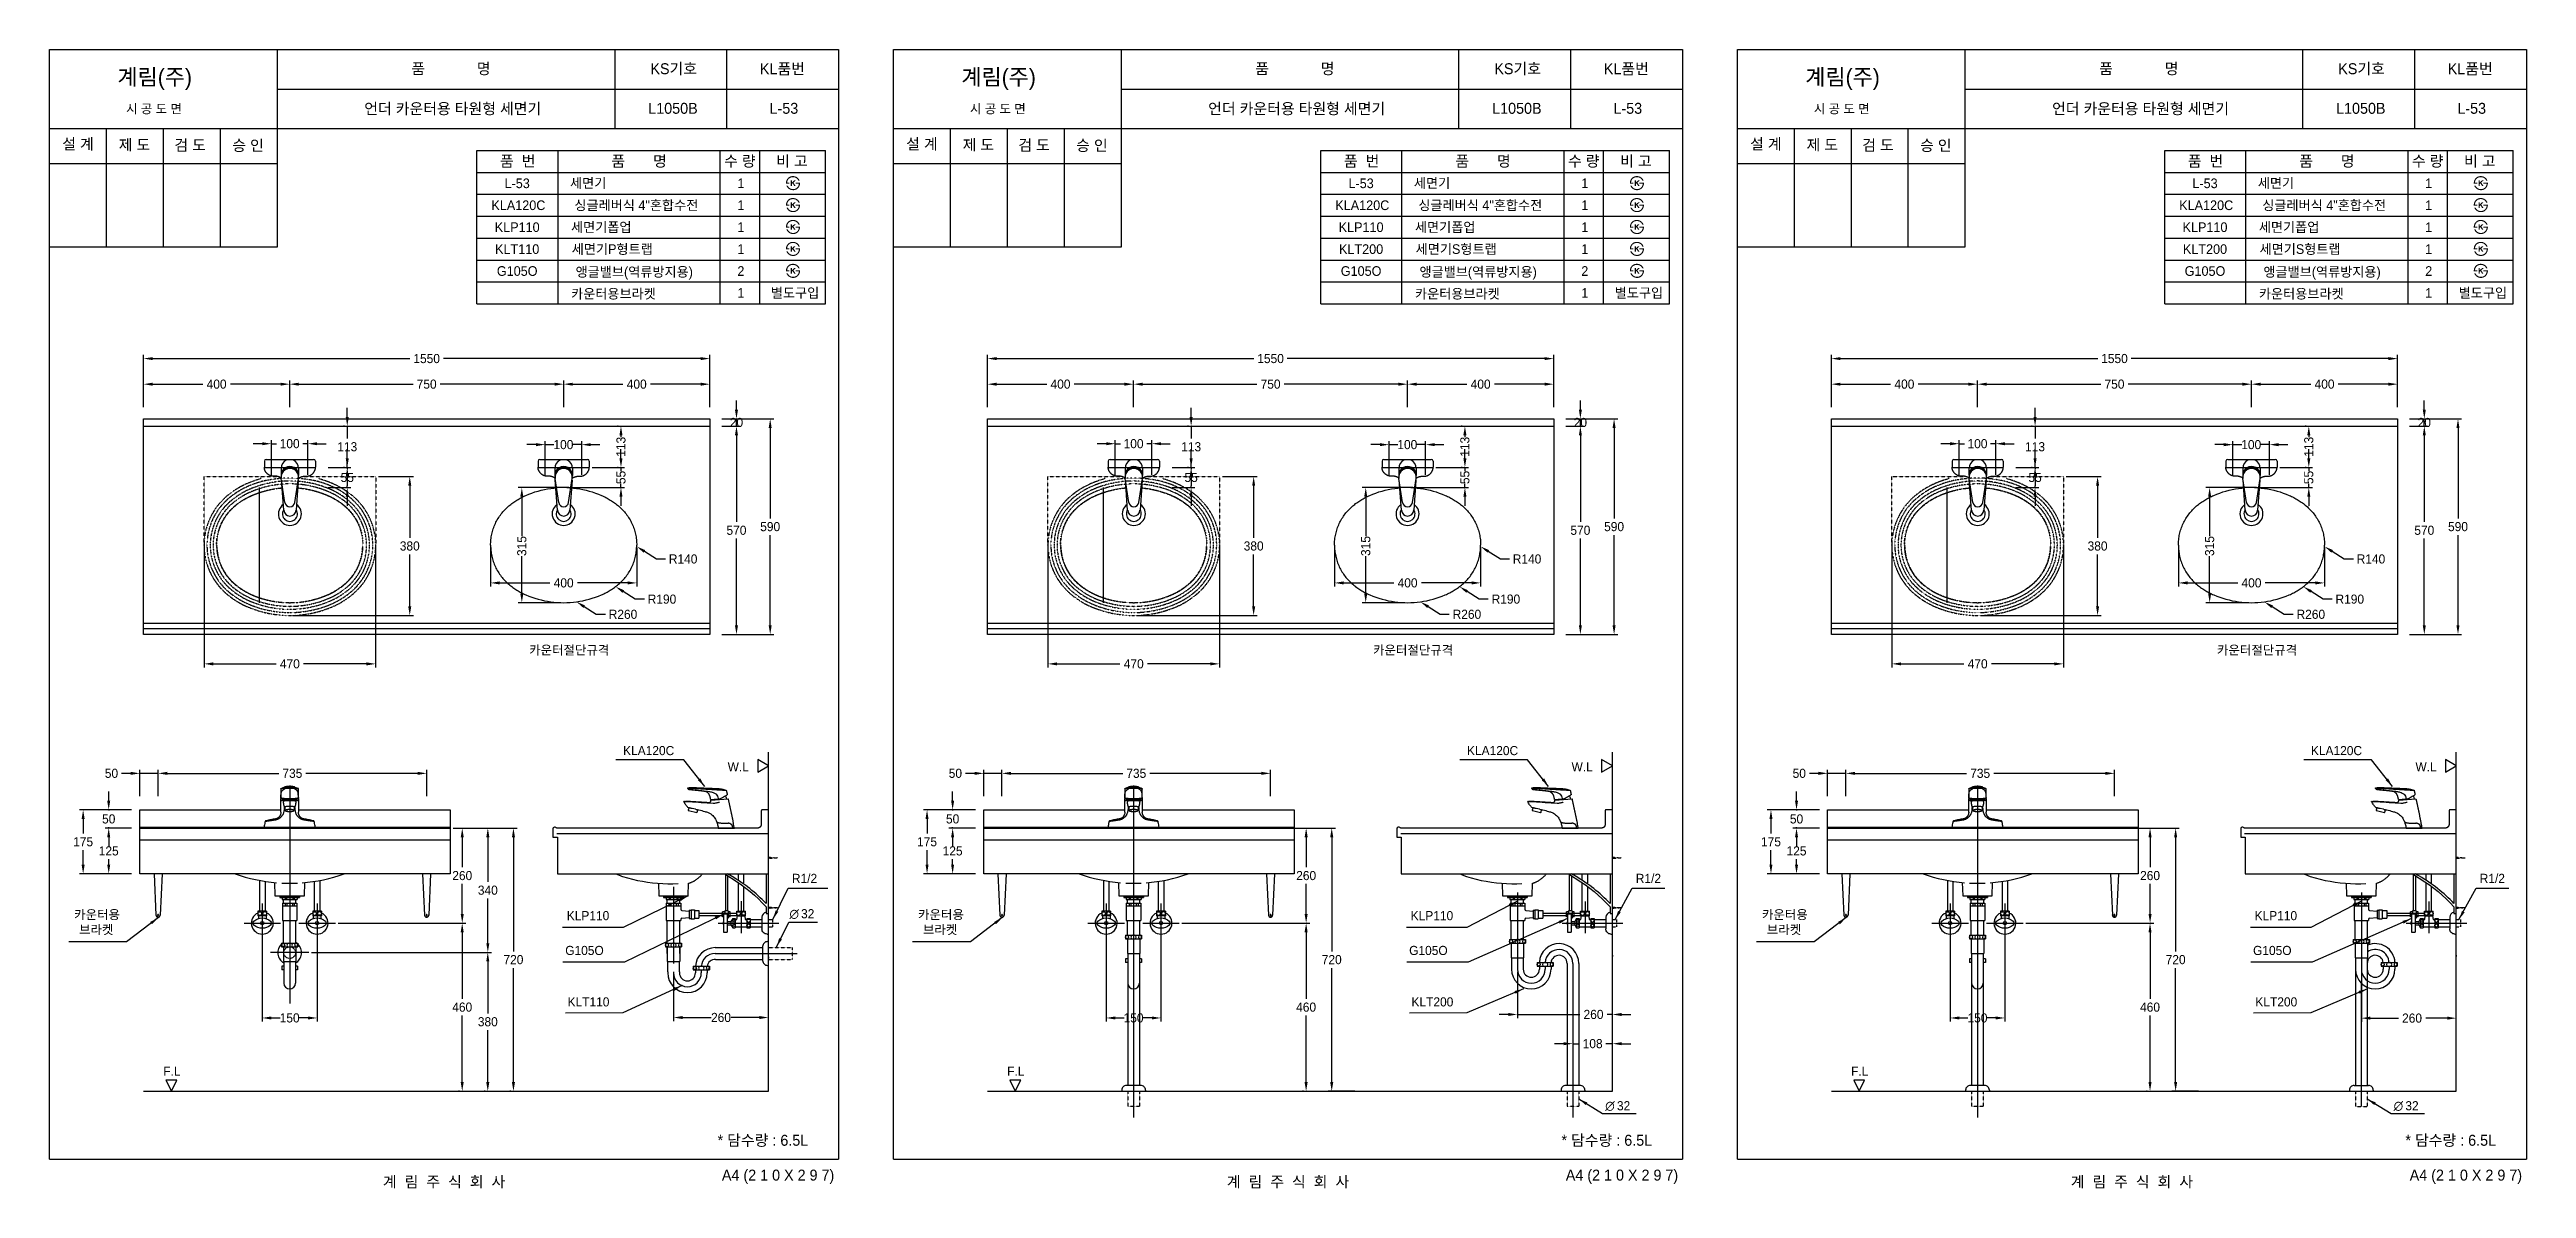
# Model space of a CAD drawing. Header units: millimetres. Extents: x 172273 to 179053, y 3729 to 6845.
import ezdxf
from ezdxf.enums import TextEntityAlignment as Align
from ezdxf.lldxf.tags import DXFTag

# ---------------------------------------------------------------- set-up
doc = ezdxf.new("R2010")
doc.units = ezdxf.units.MM
doc.header["$LTSCALE"] = 0.5
doc.header["$MEASUREMENT"] = 0
doc.linetypes.add('DASHED2', pattern=[0.375, 0.25, -0.125])
for name, color, linetype in [('TEXT', 7, 'Continuous'), ('내부선 및 부속', 4, 'Continuous'), ('도각라인', 7, 'Continuous'), ('외형선', 3, 'Continuous'), ('점선', 6, 'DASHED2'), ('중심선', 1, 'DASHED'), ('치수선', 7, 'Continuous')]:
    doc.layers.add(name, color=color, linetype=linetype)
doc.styles.add('140911', font='HBATANG.TTF')
doc.styles.add('____', font='')
doc.styles.add('타이틀', font='H2GTRM.TTF', dxfattribs={"height": 25})
doc.styles.get('____').set_extended_font_data('굴림')
tags = doc.linetypes.add('DASHDOT', pattern=[70, 31, -13, 13, -13]).pattern_tags.tags
tags[10:11] = [DXFTag(74, 4), DXFTag(75, 0), DXFTag(340, '0'), DXFTag(46, 0.0), DXFTag(50, 0.0), DXFTag(44, 0.0), DXFTag(45, 0.0)]
tags[8:9] = [DXFTag(74, 4), DXFTag(75, 0), DXFTag(340, '0'), DXFTag(46, 0.0), DXFTag(50, 0.0), DXFTag(44, 0.0), DXFTag(45, 0.0)]
tags[6:7] = [DXFTag(74, 4), DXFTag(75, 0), DXFTag(340, '0'), DXFTag(46, 0.0), DXFTag(50, 0.0), DXFTag(44, 0.0), DXFTag(45, 0.0)]
tags[4:5] = [DXFTag(74, 4), DXFTag(75, 0), DXFTag(340, '0'), DXFTag(46, 0.0), DXFTag(50, 0.0), DXFTag(44, 0.0), DXFTag(45, 0.0)]
tags = doc.linetypes.add('DASHED', pattern=[25.72, 12.86, -12.86]).pattern_tags.tags
tags[6:7] = [DXFTag(74, 4), DXFTag(75, 0), DXFTag(340, '0'), DXFTag(46, 0.0), DXFTag(50, 0.0), DXFTag(44, 0.0), DXFTag(45, 0.0)]
tags[4:5] = [DXFTag(74, 4), DXFTag(75, 0), DXFTag(340, '0'), DXFTag(46, 0.0), DXFTag(50, 0.0), DXFTag(44, 0.0), DXFTag(45, 0.0)]
doc.dimstyles.new('MSADIM', dxfattribs={"dimtxt": 35, "dimasz": 25, "dimexe": 10, "dimexo": 7.5, "dimgap": 0.09, "dimtad": 0, "dimtoh": 1, "dimdec": 0, "dimzin": 1, "dimdsep": 46, "dimtxsty": '____', "dimcen": 11.25, "dimadec": 0, "dimazin": 0, "dimtfac": 1, "dimtdec": 4, "dimtix": 1, "dimtmove": 0, "dimatfit": 3, "dimfxl": 1, "dimtolj": 1, "dimtzin": 1, "dimarcsym": 0})

msp = doc.modelspace()

# ---------------------------------------------------------------- texts
at = {"layer": 'TEXT', "style": '타이틀'}
for p in [(172458.5, 6748.2), (174768.5, 6748.2), (177078.5, 6748.2)]:
    msp.add_text('계림(주)', height=44, dxfattribs=at).set_placement(p)
for s, height, p in [('품             명', 30, (173371.4, 6793)), ('KS기호', 30, (173981.2, 6792.9)), ('KL품번', 30, (174278.7, 6792.7)), ('품             명', 30, (175681.4, 6793)), ('KS기호', 30, (176291.2, 6792.9)), ('KL품번', 30, (176588.7, 6792.7)), ('품             명', 30, (177991.4, 6793)), ('KS기호', 30, (178601.2, 6792.9)), ('KL품번', 30, (178898.7, 6792.7)), ('시 공 도 면', 25, (172558.4, 6683.2)), ('언더 카운터용 타원형 세면기', 30, (173376.3, 6683.6)), ('L1050B', 30, (173979.1, 6684.5)), ('L-53', 30, (174282.7, 6684.5)), ('시 공 도 면', 25, (174868.4, 6683.2)), ('언더 카운터용 타원형 세면기', 30, (175686.3, 6683.6)), ('L1050B', 30, (176289.1, 6684.5)), ('L-53', 30, (176592.7, 6684.5)), ('시 공 도 면', 25, (177178.4, 6683.2)), ('언더 카운터용 타원형 세면기', 30, (177996.3, 6683.6)), ('L1050B', 30, (178599.1, 6684.5)), ('L-53', 30, (178902.7, 6684.5)), ('설 계', 30, (172350.6, 6586.8)), ('제 도', 30, (172505.1, 6584.7)), ('검 도', 30, (172657.5, 6584)), ('승 인', 30, (172815.9, 6583)), ('설 계', 30, (174660.6, 6586.8)), ('제 도', 30, (174815.1, 6584.7)), ('검 도', 30, (174967.5, 6584)), ('승 인', 30, (175125.9, 6583)), ('설 계', 30, (176970.6, 6586.8)), ('제 도', 30, (177125.1, 6584.7)), ('검 도', 30, (177277.5, 6584)), ('승 인', 30, (177435.9, 6583)), ('품  번', 30, (173554.1, 6540.2)), ('품       명', 30, (173886.4, 6540.2)), ('수 량', 30, (174162.3, 6540.2)), ('비 고', 30, (174304.9, 6540.2)), ('품  번', 30, (175864.1, 6540.2)), ('품       명', 30, (176196.4, 6540.2)), ('수 량', 30, (176472.3, 6540.2)), ('비 고', 30, (176614.9, 6540.2)), ('품  번', 30, (178174.1, 6540.2)), ('품       명', 30, (178506.4, 6540.2)), ('수 량', 30, (178782.3, 6540.2)), ('비 고', 30, (178924.9, 6540.2)), ('L-53', 26.4, (173552.7, 6479.3)), ('세면기', 26.4, (173746.9, 6480.1)), ('1', 26.4, (174165, 6479.3)), ('L-53', 26.4, (175862.7, 6479.3)), ('세면기', 26.4, (176056.9, 6480.1)), ('1', 26.4, (176475, 6479.3)), ('L-53', 26.4, (178172.7, 6479.3)), ('세면기', 26.4, (178366.9, 6480.1)), ('1', 26.4, (178785, 6479.3)), ('KLA120C', 26.4, (173556, 6419.3)), ('세면기폽업', 26.4, (173782.8, 6359.3)), ('싱글레버식 4"혼합수전', 26.4, (173878.9, 6419.3)), ('1', 26.4, (174165, 6419.2)), ('KLA120C', 26.4, (175866, 6419.3)), ('세면기폽업', 26.4, (176092.8, 6359.3)), ('싱글레버식 4"혼합수전', 26.4, (176188.9, 6419.3)), ('1', 26.4, (176475, 6419.2)), ('KLA120C', 26.4, (178176, 6419.3)), ('세면기폽업', 26.4, (178402.8, 6359.3)), ('싱글레버식 4"혼합수전', 26.4, (178498.9, 6419.3)), ('1', 26.4, (178785, 6419.2)), ('KLP110', 26.4, (173552.7, 6359.3)), ('KLT110', 26.4, (173552.7, 6299.3)), ('세면기P형트랩', 26.4, (173812.9, 6299.3)), ('1', 26.4, (174165, 6359.2)), ('1', 26.4, (174165, 6299.3)), ('KLP110', 26.4, (175862.7, 6359.3)), ('KLT200', 26.4, (175862.7, 6299.3)), ('세면기S형트랩', 26.4, (176122.9, 6299.3)), ('1', 26.4, (176475, 6359.2)), ('1', 26.4, (176475, 6299.3)), ('KLP110', 26.4, (178172.7, 6359.3)), ('KLT200', 26.4, (178172.7, 6299.3)), ('세면기S형트랩', 26.4, (178432.9, 6299.3)), ('1', 26.4, (178785, 6359.2)), ('1', 26.4, (178785, 6299.3)), ('G105O', 26.4, (173552.7, 6239.3)), ('앵글밸브(역류방지용)', 26.4, (173873.1, 6237.1)), ('2', 26.4, (174165, 6239.3)), ('G105O', 26.4, (175862.7, 6239.3)), ('앵글밸브(역류방지용)', 26.4, (176183.1, 6237.1)), ('2', 26.4, (176475, 6239.3)), ('G105O', 26.4, (178172.7, 6239.3)), ('앵글밸브(역류방지용)', 26.4, (178493.1, 6237.1)), ('2', 26.4, (178785, 6239.3)), ('카운터용브라켓', 26.4, (173816.2, 6177.1)), ('1', 26.4, (174165, 6179.3)), ('별도구입', 26.4, (174313.2, 6179.5)), ('카운터용브라켓', 26.4, (176126.2, 6177.1)), ('1', 26.4, (176475, 6179.3)), ('별도구입', 26.4, (176623.2, 6179.5)), ('카운터용브라켓', 26.4, (178436.2, 6177.1)), ('1', 26.4, (178785, 6179.3)), ('별도구입', 26.4, (178933.2, 6179.5)), ('* 담수량 : 6.5L', 30, (174225.3, 3860.8)), ('* 담수량 : 6.5L', 30, (176535.3, 3860.8)), ('* 담수량 : 6.5L', 30, (178845.3, 3860.8)), ('계  림  주  식  회  사', 30, (173352.6, 3747.2)), ('계  림  주  식  회  사', 30, (175662.6, 3747.2)), ('계  림  주  식  회  사', 30, (177972.6, 3747.2))]:
    msp.add_text(s, height=height, dxfattribs=at).set_placement(p, align=Align.MIDDLE_CENTER)
for p in [(172607.5, 4050), (174917.5, 4050), (177227.5, 4050)]:
    msp.add_text('F.L', height=25, dxfattribs=at).set_placement(p, align=Align.MIDDLE)
for p in [(174420.6, 3765.5), (176730.6, 3765.5), (179040.6, 3765.5)]:
    msp.add_text('A4 (2 1 0 X 2 9 7)', height=30, dxfattribs=at).set_placement(p, align=Align.MIDDLE_RIGHT)
at = {"layer": 'TEXT', "char_height": 25, "attachment_point": 1, "line_spacing_factor": 0.963855, "style": '타이틀'}
for s, insert, width in [('\\pxqc;{\\fGulim|b0|i0|c129|p50;카운터절단규격}', (173491, 5214.7), 408.243), ('\\pxqc;{\\fGulim|b0|i0|c129|p50;카운터절단규격}', (175801, 5214.7), 408.243), ('\\pxqc;{\\fGulim|b0|i0|c129|p50;카운터절단규격}', (178111, 5214.7), 408.243), ('\\A1;KLA120C', (173842.6, 4939.6), 248.993), ('\\f;W.L', (174128.7, 4895.3), 129.036), ('\\A1;KLA120C', (176152.6, 4939.6), 248.993), ('\\f;W.L', (176438.7, 4895.3), 129.036), ('\\A1;KLA120C', (178462.6, 4939.6), 248.993), ('\\f;W.L', (178748.7, 4895.3), 129.036), ('\\A1;R1/2', (174304.6, 4589.9), 248.993), ('\\A1;R1/2', (176614.6, 4589.9), 248.993), ('\\A1;R1/2', (178924.6, 4589.9), 248.993), ('\\A1;카운터용', (172339.9, 4490.9), 248.993), ('\\A1;KLP110', (173688.4, 4488), 248.993), ('\\A1;카운터용', (174649.9, 4490.9), 248.993), ('\\A1;KLP110', (175998.4, 4488), 248.993), ('\\A1;카운터용', (176959.9, 4490.9), 248.993), ('\\A1;KLP110', (178308.4, 4488), 248.993), ('\\A1;브라켓', (172353.3, 4449.8), 248.993), ('\\A1;브라켓', (174663.3, 4449.8), 248.993), ('\\A1;브라켓', (176973.3, 4449.8), 248.993), ('\\A1;G105O', (173684.2, 4392.7), 248.993), ('\\A1;G105O', (175994.2, 4392.7), 248.993), ('\\A1;G105O', (178304.2, 4392.7), 248.993), ('\\A1;KLT110', (173690.6, 4252), 248.993), ('\\A1;KLT200', (176000.6, 4252), 248.993), ('\\A1;KLT200', (178310.6, 4252), 248.993)]:
    msp.add_mtext(s, dxfattribs=dict(at, insert=insert, width=width))
at = {"layer": '치수선'}
for s, style, p in [('∅', '140911', (174298, 4467.8)), ('32', '타이틀', (174329.7, 4468.2)), ('∅', '140911', (176530.9, 3942.6)), ('32', '타이틀', (176563, 3942.8)), ('∅', '140911', (178689.1, 3942.6)), ('32', '타이틀', (178721.1, 3942.8))]:
    msp.add_text(s, height=25, dxfattribs=dict(at, style=style)).set_placement(p)
at = {"layer": '치수선', "linetype": 'Continuous', "char_height": 25, "attachment_point": 5, "style": '____'}
for s, insert in [('\\A1;R140', (174006.9, 5451.3)), ('\\A1;R140', (176316.9, 5451.3)), ('\\A1;R140', (178626.9, 5451.3)), ('\\A1;R260', (173842.3, 5299.9)), ('\\A1;R190', (173949, 5341.4)), ('\\A1;R260', (176152.3, 5299.9)), ('\\A1;R190', (176259, 5341.4)), ('\\A1;R260', (178462.3, 5299.9)), ('\\A1;R190', (178569, 5341.4))]:
    msp.add_mtext(s, dxfattribs=dict(at, insert=insert))

# ---------------------------------------------------------------- blocks, each defined once
blk = doc.blocks.new('*D1')
at = {"layer": 'Defpoints', "color": 0, "transparency": 16777216}
for p in [(173980.6, 4328.9), (174240.6, 4196.7), (174240.6, 4196.7)]:
    blk.add_point(p, dxfattribs=at)
at = {"layer": '치수선', "color": 0, "lineweight": -2, "transparency": 16777216}
for p, q in [((173980.6, 4321.4), (173980.6, 4186.7)), ((174240.6, 4204.2), (174240.6, 4206.7)), ((174005.6, 4196.7), (174083.2, 4196.7)), ((174215.6, 4196.7), (174138, 4196.7))]:
    blk.add_line(p, q, dxfattribs=at)
at = {"layer": '치수선', "color": 0, "transparency": 16777216}
for points in [[(174005.6, 4200.8), (174005.6, 4192.5), (173980.6, 4196.7)], [(174215.6, 4200.8), (174215.6, 4192.5), (174240.6, 4196.7)]]:
    blk.add_solid(points, dxfattribs=at)
at = {"layer": '치수선', "color": 0, "transparency": 16777216, "insert": (174110.6, 4196.7), "char_height": 25, "attachment_point": 5, "style": '____'}
blk.add_mtext('\\A1;260', dxfattribs=at)
blk = doc.blocks.new('*D2')
at = {"layer": 'Defpoints', "color": 0, "linetype": 'Continuous', "transparency": 16777216}
for p in [(174105.2, 5814.8), (174105.2, 5244.8), (174152.9, 5244.8)]:
    blk.add_point(p, dxfattribs=at)
at = {"layer": '치수선', "color": 0, "linetype": 'Continuous', "lineweight": -2, "transparency": 16777216}
for p, q in [((174112.7, 5814.8), (174162.9, 5814.8)), ((174152.9, 5789.8), (174152.9, 5552.7)), ((174152.9, 5269.8), (174152.9, 5507)), ((174112.7, 5244.8), (174162.9, 5244.8))]:
    blk.add_line(p, q, dxfattribs=at)
at = {"layer": '치수선', "color": 0, "linetype": 'Continuous', "transparency": 16777216}
for points in [[(174148.8, 5789.8), (174157.1, 5789.8), (174152.9, 5814.8)], [(174148.8, 5269.8), (174157.1, 5269.8), (174152.9, 5244.8)]]:
    blk.add_solid(points, dxfattribs=at)
at = {"layer": '치수선', "color": 0, "linetype": 'Continuous', "transparency": 16777216, "insert": (174152.9, 5529.8), "char_height": 25, "attachment_point": 5, "style": '____'}
blk.add_mtext('\\A1;570', dxfattribs=at)
blk = doc.blocks.new('*D3')
at = {"layer": 'Defpoints', "color": 0, "transparency": 16777216}
for p in [(173565.4, 5646.9), (173701.4, 5646.9), (173679.9, 5331.8)]:
    blk.add_point(p, dxfattribs=at)
at = {"layer": '치수선', "color": 0, "lineweight": -2, "transparency": 16777216}
for p, q in [((173693.9, 5646.9), (173555.4, 5646.9)), ((173565.4, 5621.9), (173565.4, 5514.2)), ((173565.4, 5356.8), (173565.4, 5459.4)), ((173672.4, 5331.8), (173555.4, 5331.8))]:
    blk.add_line(p, q, dxfattribs=at)
at = {"layer": '치수선', "color": 0, "transparency": 16777216}
for points in [[(173561.2, 5621.9), (173569.5, 5621.9), (173565.4, 5646.9)], [(173561.2, 5356.8), (173569.5, 5356.8), (173565.4, 5331.8)]]:
    blk.add_solid(points, dxfattribs=at)
at = {"layer": '치수선', "color": 0, "transparency": 16777216, "insert": (173565.4, 5486.8), "char_height": 25, "attachment_point": 5, "rotation": 90, "style": '____'}
blk.add_mtext('\\A1;315', dxfattribs=at)
blk = doc.blocks.new('*D4')
at = {"layer": 'Defpoints', "color": 0, "linetype": 'Continuous', "transparency": 16777216}
for p in [(173087.5, 5814.8), (173087.5, 5701.8), (173087.5, 5701.8)]:
    blk.add_point(p, dxfattribs=at)
at = {"layer": '치수선', "color": 0, "linetype": 'Continuous', "lineweight": -2, "transparency": 16777216}
for p, q in [((173087.5, 5839.8), (173087.5, 5864.8)), ((173080, 5814.8), (173077.5, 5814.8)), ((173087.5, 5814.8), (173087.5, 5781.2)), ((173080, 5701.8), (173077.5, 5701.8)), ((173087.5, 5701.8), (173087.5, 5735.5)), ((173087.5, 5676.8), (173087.5, 5651.8))]:
    blk.add_line(p, q, dxfattribs=at)
at = {"layer": '치수선', "color": 0, "linetype": 'Continuous', "transparency": 16777216}
for points in [[(173083.3, 5839.8), (173091.7, 5839.8), (173087.5, 5814.8)], [(173083.3, 5676.8), (173091.7, 5676.8), (173087.5, 5701.8)]]:
    blk.add_solid(points, dxfattribs=at)
at = {"layer": '치수선', "color": 0, "linetype": 'Continuous', "transparency": 16777216, "insert": (173087.5, 5758.3), "char_height": 25, "attachment_point": 5, "style": '____'}
blk.add_mtext('\\A1;113', dxfattribs=at)
blk = doc.blocks.new('*D5')
at = {"layer": 'Defpoints', "color": 0, "linetype": 'Continuous', "transparency": 16777216}
for p in [(172979.9, 5766.8), (172879.9, 5701.8), (172979.9, 5701.8)]:
    blk.add_point(p, dxfattribs=at)
at = {"layer": '치수선', "color": 0, "linetype": 'Continuous', "lineweight": -2, "transparency": 16777216}
for p, q in [((172854.9, 5766.8), (172829.9, 5766.8)), ((172879.9, 5709.3), (172879.9, 5776.8)), ((172879.9, 5766.8), (172893.9, 5766.8)), ((172979.9, 5766.8), (172965.8, 5766.8)), ((172979.9, 5709.3), (172979.9, 5776.8)), ((173004.9, 5766.8), (173029.9, 5766.8))]:
    blk.add_line(p, q, dxfattribs=at)
at = {"layer": '치수선', "color": 0, "linetype": 'Continuous', "transparency": 16777216}
for points in [[(172854.9, 5770.9), (172854.9, 5762.6), (172879.9, 5766.8)], [(173004.9, 5770.9), (173004.9, 5762.6), (172979.9, 5766.8)]]:
    blk.add_solid(points, dxfattribs=at)
at = {"layer": '치수선', "color": 0, "linetype": 'Continuous', "transparency": 16777216, "insert": (172929.9, 5766.8), "char_height": 25, "attachment_point": 5, "style": '____'}
blk.add_mtext('\\A1;100', dxfattribs=at)
blk = doc.blocks.new('*D6')
at = {"layer": 'Defpoints', "color": 0, "linetype": 'Continuous', "transparency": 16777216}
for p in [(173165.5, 5676.8), (172930.5, 5296.8), (173258.6, 5296.8)]:
    blk.add_point(p, dxfattribs=at)
at = {"layer": '치수선', "color": 0, "linetype": 'Continuous', "lineweight": -2, "transparency": 16777216}
for p, q in [((173173, 5676.8), (173268.6, 5676.8)), ((173258.6, 5651.8), (173258.6, 5509.6)), ((173258.6, 5321.8), (173258.6, 5464)), ((172938, 5296.8), (173268.6, 5296.8))]:
    blk.add_line(p, q, dxfattribs=at)
at = {"layer": '치수선', "color": 0, "linetype": 'Continuous', "transparency": 16777216}
for points in [[(173254.4, 5651.8), (173262.8, 5651.8), (173258.6, 5676.8)], [(173254.4, 5321.8), (173262.8, 5321.8), (173258.6, 5296.8)]]:
    blk.add_solid(points, dxfattribs=at)
at = {"layer": '치수선', "color": 0, "linetype": 'Continuous', "transparency": 16777216, "insert": (173258.6, 5486.8), "char_height": 25, "attachment_point": 5, "style": '____'}
blk.add_mtext('\\A1;380', dxfattribs=at)
blk = doc.blocks.new('*D7')
at = {"layer": 'Defpoints', "color": 0, "linetype": 'Continuous', "transparency": 16777216}
for p in [(173027.8, 5701.8), (173027.8, 5646.8), (173087.5, 5646.8)]:
    blk.add_point(p, dxfattribs=at)
at = {"layer": '치수선', "color": 0, "linetype": 'Continuous', "lineweight": -2, "transparency": 16777216}
for p, q in [((173035.3, 5701.8), (173097.5, 5701.8)), ((173087.5, 5726.8), (173087.5, 5751.8)), ((173087.5, 5701.8), (173087.5, 5697.1)), ((173035.3, 5646.8), (173097.5, 5646.8)), ((173087.5, 5646.8), (173087.5, 5651.5)), ((173087.5, 5621.8), (173087.5, 5596.8))]:
    blk.add_line(p, q, dxfattribs=at)
at = {"layer": '치수선', "color": 0, "linetype": 'Continuous', "transparency": 16777216}
for points in [[(173083.3, 5726.8), (173091.7, 5726.8), (173087.5, 5701.8)], [(173083.3, 5621.8), (173091.7, 5621.8), (173087.5, 5646.8)]]:
    blk.add_solid(points, dxfattribs=at)
at = {"layer": '치수선', "color": 0, "linetype": 'Continuous', "transparency": 16777216, "insert": (173087.5, 5674.3), "char_height": 25, "attachment_point": 5, "style": '____'}
blk.add_mtext('\\A1;55', dxfattribs=at)
blk = doc.blocks.new('*D8')
at = {"layer": 'Defpoints', "color": 0, "linetype": 'Continuous', "transparency": 16777216}
for p in [(174105.2, 5834.8), (174152.9, 5834.8), (174105.2, 5814.8)]:
    blk.add_point(p, dxfattribs=at)
at = {"layer": '치수선', "color": 0, "linetype": 'Continuous', "lineweight": -2, "transparency": 16777216}
for p, q in [((174112.7, 5834.8), (174162.9, 5834.8)), ((174152.9, 5859.8), (174152.9, 5884.8)), ((174152.9, 5814.8), (174152.9, 5834.8)), ((174112.7, 5814.8), (174162.9, 5814.8)), ((174152.9, 5789.8), (174152.9, 5764.8))]:
    blk.add_line(p, q, dxfattribs=at)
at = {"layer": '치수선', "color": 0, "linetype": 'Continuous', "transparency": 16777216}
for points in [[(174148.8, 5859.8), (174157.1, 5859.8), (174152.9, 5834.8)], [(174148.8, 5789.8), (174157.1, 5789.8), (174152.9, 5814.8)]]:
    blk.add_solid(points, dxfattribs=at)
at = {"layer": '치수선', "color": 0, "linetype": 'Continuous', "transparency": 16777216, "insert": (174152.9, 5824.8), "char_height": 25, "attachment_point": 5, "style": '____'}
blk.add_mtext('\\A1;20', dxfattribs=at)
blk = doc.blocks.new('*D9')
at = {"layer": 'Defpoints', "color": 0, "linetype": 'Continuous', "transparency": 16777216}
for p in [(174079.9, 5999.7), (172529.9, 5859.7), (174079.9, 5859.7)]:
    blk.add_point(p, dxfattribs=at)
at = {"layer": '치수선', "color": 0, "linetype": 'Continuous', "lineweight": -2, "transparency": 16777216}
for p, q in [((172529.9, 5867.2), (172529.9, 6009.7)), ((172554.9, 5999.7), (173259.1, 5999.7)), ((174054.9, 5999.7), (173350.6, 5999.7)), ((174079.9, 5867.2), (174079.9, 6009.7))]:
    blk.add_line(p, q, dxfattribs=at)
at = {"layer": '치수선', "color": 0, "linetype": 'Continuous', "transparency": 16777216}
for points in [[(172554.9, 6003.8), (172554.9, 5995.5), (172529.9, 5999.7)], [(174054.9, 6003.8), (174054.9, 5995.5), (174079.9, 5999.7)]]:
    blk.add_solid(points, dxfattribs=at)
at = {"layer": '치수선', "color": 0, "linetype": 'Continuous', "transparency": 16777216, "insert": (173304.9, 5999.7), "char_height": 25, "attachment_point": 5, "style": '____'}
blk.add_mtext('\\A1;1550', dxfattribs=at)
blk = doc.blocks.new('*D10')
at = {"layer": 'Defpoints', "color": 0, "linetype": 'Continuous', "transparency": 16777216}
for p in [(174079.9, 5929.7), (173679.9, 5859.7), (174079.9, 5859.7)]:
    blk.add_point(p, dxfattribs=at)
at = {"layer": '치수선', "color": 0, "linetype": 'Continuous', "lineweight": -2, "transparency": 16777216}
for p, q in [((173679.9, 5867.2), (173679.9, 5939.7)), ((173704.9, 5929.7), (173842.2, 5929.7)), ((174054.9, 5929.7), (173917.5, 5929.7)), ((174079.9, 5867.2), (174079.9, 5939.7))]:
    blk.add_line(p, q, dxfattribs=at)
at = {"layer": '치수선', "color": 0, "linetype": 'Continuous', "transparency": 16777216}
for points in [[(173704.9, 5933.8), (173704.9, 5925.5), (173679.9, 5929.7)], [(174054.9, 5933.8), (174054.9, 5925.5), (174079.9, 5929.7)]]:
    blk.add_solid(points, dxfattribs=at)
at = {"layer": '치수선', "color": 0, "linetype": 'Continuous', "transparency": 16777216, "insert": (173879.9, 5929.7), "char_height": 25, "attachment_point": 5, "style": '____'}
blk.add_mtext('\\A1;400', dxfattribs=at)
blk = doc.blocks.new('*D11')
at = {"layer": 'Defpoints', "color": 0, "linetype": 'Continuous', "transparency": 16777216}
for p in [(173679.9, 5929.7), (172929.9, 5859.7), (173679.9, 5859.7)]:
    blk.add_point(p, dxfattribs=at)
at = {"layer": '치수선', "color": 0, "linetype": 'Continuous', "lineweight": -2, "transparency": 16777216}
for p, q in [((172929.9, 5867.2), (172929.9, 5939.7)), ((172954.9, 5929.7), (173267.7, 5929.7)), ((173654.9, 5929.7), (173342, 5929.7)), ((173679.9, 5867.2), (173679.9, 5939.7))]:
    blk.add_line(p, q, dxfattribs=at)
at = {"layer": '치수선', "color": 0, "linetype": 'Continuous', "transparency": 16777216}
for points in [[(172954.9, 5933.8), (172954.9, 5925.5), (172929.9, 5929.7)], [(173654.9, 5933.8), (173654.9, 5925.5), (173679.9, 5929.7)]]:
    blk.add_solid(points, dxfattribs=at)
at = {"layer": '치수선', "color": 0, "linetype": 'Continuous', "transparency": 16777216, "insert": (173304.9, 5929.7), "char_height": 25, "attachment_point": 5, "style": '____'}
blk.add_mtext('\\A1;750', dxfattribs=at)
blk = doc.blocks.new('*D12')
at = {"layer": 'Defpoints', "color": 0, "linetype": 'Continuous', "transparency": 16777216}
for p in [(172929.9, 5929.7), (172529.9, 5859.7), (172929.9, 5859.7)]:
    blk.add_point(p, dxfattribs=at)
at = {"layer": '치수선', "color": 0, "linetype": 'Continuous', "lineweight": -2, "transparency": 16777216}
for p, q in [((172529.9, 5867.2), (172529.9, 5939.7)), ((172554.9, 5929.7), (172692.2, 5929.7)), ((172904.9, 5929.7), (172767.5, 5929.7)), ((172929.9, 5867.2), (172929.9, 5939.7))]:
    blk.add_line(p, q, dxfattribs=at)
at = {"layer": '치수선', "color": 0, "linetype": 'Continuous', "transparency": 16777216}
for points in [[(172554.9, 5933.8), (172554.9, 5925.5), (172529.9, 5929.7)], [(172904.9, 5933.8), (172904.9, 5925.5), (172929.9, 5929.7)]]:
    blk.add_solid(points, dxfattribs=at)
at = {"layer": '치수선', "color": 0, "linetype": 'Continuous', "transparency": 16777216, "insert": (172729.9, 5929.7), "char_height": 25, "attachment_point": 5, "style": '____'}
blk.add_mtext('\\A1;400', dxfattribs=at)
blk = doc.blocks.new('*D13')
at = {"layer": 'Defpoints', "color": 0, "linetype": 'Continuous', "transparency": 16777216}
for p in [(172695.6, 5496.3), (173165.2, 5498.6), (173165.2, 5164.4)]:
    blk.add_point(p, dxfattribs=at)
at = {"layer": '치수선', "color": 0, "linetype": 'Continuous', "lineweight": -2, "transparency": 16777216}
for p, q in [((172695.6, 5488.8), (172695.6, 5154.4)), ((173165.2, 5491.1), (173165.2, 5154.4)), ((172720.6, 5164.4), (172892.7, 5164.4)), ((173140.2, 5164.4), (172968.1, 5164.4))]:
    blk.add_line(p, q, dxfattribs=at)
at = {"layer": '치수선', "color": 0, "linetype": 'Continuous', "transparency": 16777216}
for points in [[(172720.6, 5168.5), (172720.6, 5160.2), (172695.6, 5164.4)], [(173140.2, 5168.5), (173140.2, 5160.2), (173165.2, 5164.4)]]:
    blk.add_solid(points, dxfattribs=at)
at = {"layer": '치수선', "color": 0, "linetype": 'Continuous', "transparency": 16777216, "insert": (172930.4, 5164.4), "char_height": 25, "attachment_point": 5, "style": '____'}
blk.add_mtext('\\A1;470', dxfattribs=at)
blk = doc.blocks.new('*D14')
at = {"layer": 'Defpoints', "color": 0, "linetype": 'Continuous', "transparency": 16777216}
for p in [(172569.7, 4864.8), (172519.7, 4794.8), (172569.7, 4794.8)]:
    blk.add_point(p, dxfattribs=at)
at = {"layer": '치수선', "color": 0, "linetype": 'Continuous', "lineweight": -2, "transparency": 16777216}
for p, q in [((172494.7, 4864.8), (172469.7, 4864.8)), ((172519.7, 4802.3), (172519.7, 4874.8)), ((172569.7, 4864.8), (172519.7, 4864.8)), ((172569.7, 4802.3), (172569.7, 4874.8)), ((172594.7, 4864.8), (172619.7, 4864.8))]:
    blk.add_line(p, q, dxfattribs=at)
at = {"layer": '치수선', "color": 0, "linetype": 'Continuous', "transparency": 16777216}
for points in [[(172494.7, 4869), (172494.7, 4860.6), (172519.7, 4864.8)], [(172594.7, 4869), (172594.7, 4860.6), (172569.7, 4864.8)]]:
    blk.add_solid(points, dxfattribs=at)
at = {"layer": '치수선', "color": 0, "linetype": 'Continuous', "transparency": 16777216, "insert": (172442.1, 4864.8), "char_height": 25, "attachment_point": 5, "style": '____'}
blk.add_mtext('\\A1;50', dxfattribs=at)
blk = doc.blocks.new('*D15')
at = {"layer": 'Defpoints', "color": 0, "linetype": 'Continuous', "transparency": 16777216}
for p in [(174105.2, 5834.8), (174245.2, 5834.8), (174105.2, 5244.8)]:
    blk.add_point(p, dxfattribs=at)
at = {"layer": '치수선', "color": 0, "linetype": 'Continuous', "lineweight": -2, "transparency": 16777216}
for p, q in [((174112.7, 5834.8), (174255.2, 5834.8)), ((174245.2, 5809.8), (174245.2, 5562.6)), ((174245.2, 5269.8), (174245.2, 5517)), ((174112.7, 5244.8), (174255.2, 5244.8))]:
    blk.add_line(p, q, dxfattribs=at)
at = {"layer": '치수선', "color": 0, "linetype": 'Continuous', "transparency": 16777216}
for points in [[(174241, 5809.8), (174249.3, 5809.8), (174245.2, 5834.8)], [(174241, 5269.8), (174249.3, 5269.8), (174245.2, 5244.8)]]:
    blk.add_solid(points, dxfattribs=at)
at = {"layer": '치수선', "color": 0, "linetype": 'Continuous', "transparency": 16777216, "insert": (174245.2, 5539.8), "char_height": 25, "attachment_point": 5, "style": '____'}
blk.add_mtext('\\A1;590', dxfattribs=at)
blk = doc.blocks.new('*D16')
at = {"layer": 'Defpoints', "color": 0, "linetype": 'Continuous', "transparency": 16777216}
for p in [(172434.6, 4765), (172504.6, 4765), (172504.6, 4715)]:
    blk.add_point(p, dxfattribs=at)
at = {"layer": '치수선', "color": 0, "linetype": 'Continuous', "lineweight": -2, "transparency": 16777216}
for p, q in [((172434.6, 4790), (172434.6, 4815)), ((172497.1, 4765), (172424.6, 4765)), ((172434.6, 4765), (172434.6, 4762.8)), ((172497.1, 4715), (172424.6, 4715)), ((172434.6, 4715), (172434.6, 4717.2)), ((172434.6, 4690), (172434.6, 4665))]:
    blk.add_line(p, q, dxfattribs=at)
at = {"layer": '치수선', "color": 0, "linetype": 'Continuous', "transparency": 16777216}
for points in [[(172430.4, 4790), (172438.7, 4790), (172434.6, 4765)], [(172430.4, 4690), (172438.7, 4690), (172434.6, 4715)]]:
    blk.add_solid(points, dxfattribs=at)
at = {"layer": '치수선', "color": 0, "linetype": 'Continuous', "transparency": 16777216, "insert": (172434.6, 4740), "char_height": 25, "attachment_point": 5, "style": '____'}
blk.add_mtext('\\A1;50', dxfattribs=at)
blk = doc.blocks.new('*D17')
at = {"layer": 'Defpoints', "color": 0, "linetype": 'Continuous', "transparency": 16777216}
for p in [(172504.6, 4715), (172434.6, 4590), (172504.6, 4590)]:
    blk.add_point(p, dxfattribs=at)
at = {"layer": '치수선', "color": 0, "linetype": 'Continuous', "lineweight": -2, "transparency": 16777216}
for p, q in [((172497.1, 4715), (172424.6, 4715)), ((172434.6, 4690), (172434.6, 4675.4)), ((172434.6, 4615), (172434.6, 4629.7)), ((172497.1, 4590), (172424.6, 4590))]:
    blk.add_line(p, q, dxfattribs=at)
at = {"layer": '치수선', "color": 0, "linetype": 'Continuous', "transparency": 16777216}
for points in [[(172430.4, 4690), (172438.7, 4690), (172434.6, 4715)], [(172430.4, 4615), (172438.7, 4615), (172434.6, 4590)]]:
    blk.add_solid(points, dxfattribs=at)
at = {"layer": '치수선', "color": 0, "linetype": 'Continuous', "transparency": 16777216, "insert": (172434.6, 4652.5), "char_height": 25, "attachment_point": 5, "style": '____'}
blk.add_mtext('\\A1;125', dxfattribs=at)
blk = doc.blocks.new('*D18')
at = {"layer": 'Defpoints', "color": 0, "linetype": 'Continuous', "transparency": 16777216}
for p in [(172364.6, 4765), (172504.6, 4765), (172504.6, 4590)]:
    blk.add_point(p, dxfattribs=at)
at = {"layer": '치수선', "color": 0, "linetype": 'Continuous', "lineweight": -2, "transparency": 16777216}
for p, q in [((172497.1, 4765), (172354.6, 4765)), ((172364.6, 4740), (172364.6, 4700.4)), ((172364.6, 4615), (172364.6, 4654.7)), ((172497.1, 4590), (172354.6, 4590))]:
    blk.add_line(p, q, dxfattribs=at)
at = {"layer": '치수선', "color": 0, "linetype": 'Continuous', "transparency": 16777216}
for points in [[(172360.4, 4740), (172368.7, 4740), (172364.6, 4765)], [(172360.4, 4615), (172368.7, 4615), (172364.6, 4590)]]:
    blk.add_solid(points, dxfattribs=at)
at = {"layer": '치수선', "color": 0, "linetype": 'Continuous', "transparency": 16777216, "insert": (172364.6, 4677.5), "char_height": 25, "attachment_point": 5, "style": '____'}
blk.add_mtext('\\A1;175', dxfattribs=at)
blk = doc.blocks.new('*D19')
at = {"layer": 'Defpoints', "color": 0, "linetype": 'Continuous', "transparency": 16777216}
for p in [(173369.6, 4715), (173472.3, 4715), (172982.4, 4375)]:
    blk.add_point(p, dxfattribs=at)
at = {"layer": '치수선', "color": 0, "linetype": 'Continuous', "lineweight": -2, "transparency": 16777216}
for p, q in [((173377.1, 4715), (173482.3, 4715)), ((173472.3, 4690), (173472.3, 4567.8)), ((173472.3, 4400), (173472.3, 4522.2)), ((172989.9, 4375), (173482.3, 4375))]:
    blk.add_line(p, q, dxfattribs=at)
at = {"layer": '치수선', "color": 0, "linetype": 'Continuous', "transparency": 16777216}
for points in [[(173468.1, 4690), (173476.5, 4690), (173472.3, 4715)], [(173468.1, 4400), (173476.5, 4400), (173472.3, 4375)]]:
    blk.add_solid(points, dxfattribs=at)
at = {"layer": '치수선', "color": 0, "linetype": 'Continuous', "transparency": 16777216, "insert": (173472.3, 4545), "char_height": 25, "attachment_point": 5, "style": '____'}
blk.add_mtext('\\A1;340', dxfattribs=at)
blk = doc.blocks.new('*D20')
at = {"layer": 'Defpoints', "color": 0, "linetype": 'Continuous', "transparency": 16777216}
for p in [(173304.9, 4864.8), (172569.7, 4794.8), (173304.9, 4794.8)]:
    blk.add_point(p, dxfattribs=at)
at = {"layer": '치수선', "color": 0, "linetype": 'Continuous', "lineweight": -2, "transparency": 16777216}
for p, q in [((172569.7, 4802.3), (172569.7, 4874.8)), ((172594.7, 4864.8), (172900.1, 4864.8)), ((173279.9, 4864.8), (172974.4, 4864.8)), ((173304.9, 4802.3), (173304.9, 4874.8))]:
    blk.add_line(p, q, dxfattribs=at)
at = {"layer": '치수선', "color": 0, "linetype": 'Continuous', "transparency": 16777216}
for points in [[(172594.7, 4869), (172594.7, 4860.6), (172569.7, 4864.8)], [(173279.9, 4869), (173279.9, 4860.6), (173304.9, 4864.8)]]:
    blk.add_solid(points, dxfattribs=at)
at = {"layer": '치수선', "color": 0, "linetype": 'Continuous', "transparency": 16777216, "insert": (172937.3, 4864.8), "char_height": 25, "attachment_point": 5, "style": '____'}
blk.add_mtext('\\A1;735', dxfattribs=at)
blk = doc.blocks.new('*D21')
at = {"layer": 'Defpoints', "color": 0, "linetype": 'Continuous', "transparency": 16777216}
for p in [(173369.6, 4715), (173402.3, 4715), (173055, 4455)]:
    blk.add_point(p, dxfattribs=at)
at = {"layer": '치수선', "color": 0, "linetype": 'Continuous', "lineweight": -2, "transparency": 16777216}
for p, q in [((173377.1, 4715), (173412.3, 4715)), ((173402.3, 4690), (173402.3, 4607.8)), ((173402.3, 4480), (173402.3, 4562.2)), ((173062.5, 4455), (173412.3, 4455))]:
    blk.add_line(p, q, dxfattribs=at)
at = {"layer": '치수선', "color": 0, "linetype": 'Continuous', "transparency": 16777216}
for points in [[(173398.1, 4690), (173406.5, 4690), (173402.3, 4715)], [(173398.1, 4480), (173406.5, 4480), (173402.3, 4455)]]:
    blk.add_solid(points, dxfattribs=at)
at = {"layer": '치수선', "color": 0, "linetype": 'Continuous', "transparency": 16777216, "insert": (173402.3, 4585), "char_height": 25, "attachment_point": 5, "style": '____'}
blk.add_mtext('\\A1;260', dxfattribs=at)
blk = doc.blocks.new('*D22')
at = {"layer": 'Defpoints', "color": 0, "linetype": 'Continuous', "transparency": 16777216}
for p in [(173054.7, 4455), (173402.2, 4455), (173402.2, 3995)]:
    blk.add_point(p, dxfattribs=at)
at = {"layer": '치수선', "color": 0, "linetype": 'Continuous', "lineweight": -2, "transparency": 16777216}
for p, q in [((173062.2, 4455), (173412.2, 4455)), ((173402.2, 4430), (173402.2, 4247.8)), ((173402.2, 4020), (173402.2, 4202.2)), ((173394.7, 3995), (173392.2, 3995))]:
    blk.add_line(p, q, dxfattribs=at)
at = {"layer": '치수선', "color": 0, "linetype": 'Continuous', "transparency": 16777216}
for points in [[(173398, 4430), (173406.3, 4430), (173402.2, 4455)], [(173398, 4020), (173406.3, 4020), (173402.2, 3995)]]:
    blk.add_solid(points, dxfattribs=at)
at = {"layer": '치수선', "color": 0, "linetype": 'Continuous', "transparency": 16777216, "insert": (173402.2, 4225), "char_height": 25, "attachment_point": 5, "style": '____'}
blk.add_mtext('\\A1;460', dxfattribs=at)
blk = doc.blocks.new('*D23')
at = {"layer": 'Defpoints', "color": 0, "linetype": 'Continuous', "transparency": 16777216}
for p in [(172982.4, 4375), (173472.2, 4375), (173472.2, 3995)]:
    blk.add_point(p, dxfattribs=at)
at = {"layer": '치수선', "color": 0, "linetype": 'Continuous', "lineweight": -2, "transparency": 16777216}
for p, q in [((172989.9, 4375), (173482.2, 4375)), ((173472.2, 4350), (173472.2, 4207.8)), ((173472.2, 4020), (173472.2, 4162.2)), ((173464.7, 3995), (173462.2, 3995))]:
    blk.add_line(p, q, dxfattribs=at)
at = {"layer": '치수선', "color": 0, "linetype": 'Continuous', "transparency": 16777216}
for points in [[(173468, 4350), (173476.3, 4350), (173472.2, 4375)], [(173468, 4020), (173476.3, 4020), (173472.2, 3995)]]:
    blk.add_solid(points, dxfattribs=at)
at = {"layer": '치수선', "color": 0, "linetype": 'Continuous', "transparency": 16777216, "insert": (173472.2, 4185), "char_height": 25, "attachment_point": 5, "style": '____'}
blk.add_mtext('\\A1;380', dxfattribs=at)
blk = doc.blocks.new('*D24')
at = {"layer": 'Defpoints', "color": 0, "linetype": 'Continuous', "transparency": 16777216}
for p in [(173369.6, 4715), (173542.4, 4715), (173542.4, 3995)]:
    blk.add_point(p, dxfattribs=at)
at = {"layer": '치수선', "color": 0, "linetype": 'Continuous', "lineweight": -2, "transparency": 16777216}
for p, q in [((173377.1, 4715), (173552.4, 4715)), ((173542.4, 4690), (173542.4, 4377.8)), ((173542.4, 4020), (173542.4, 4332.2)), ((173534.9, 3995), (173532.4, 3995))]:
    blk.add_line(p, q, dxfattribs=at)
at = {"layer": '치수선', "color": 0, "linetype": 'Continuous', "transparency": 16777216}
for points in [[(173538.3, 4690), (173546.6, 4690), (173542.4, 4715)], [(173538.3, 4020), (173546.6, 4020), (173542.4, 3995)]]:
    blk.add_solid(points, dxfattribs=at)
at = {"layer": '치수선', "color": 0, "linetype": 'Continuous', "transparency": 16777216, "insert": (173542.4, 4355), "char_height": 25, "attachment_point": 5, "style": '____'}
blk.add_mtext('\\A1;720', dxfattribs=at)
blk = doc.blocks.new('*D25')
at = {"layer": 'Defpoints', "color": 0, "transparency": 16777216}
for p in [(173729.2, 5764.2), (173629.2, 5699.3), (173729.2, 5699.3)]:
    blk.add_point(p, dxfattribs=at)
at = {"layer": '치수선', "color": 0, "lineweight": -2, "transparency": 16777216}
for p, q in [((173604.2, 5764.2), (173579.2, 5764.2)), ((173629.2, 5706.8), (173629.2, 5774.2)), ((173629.2, 5764.2), (173653.1, 5764.2)), ((173729.2, 5764.2), (173705.2, 5764.2)), ((173729.2, 5706.8), (173729.2, 5774.2)), ((173754.2, 5764.2), (173779.2, 5764.2))]:
    blk.add_line(p, q, dxfattribs=at)
at = {"layer": '치수선', "color": 0, "transparency": 16777216}
for points in [[(173604.2, 5768.4), (173604.2, 5760), (173629.2, 5764.2)], [(173754.2, 5768.4), (173754.2, 5760), (173729.2, 5764.2)]]:
    blk.add_solid(points, dxfattribs=at)
at = {"layer": '치수선', "color": 0, "transparency": 16777216, "insert": (173679.2, 5764.2), "char_height": 25, "attachment_point": 5, "style": '____'}
blk.add_mtext('\\A1;100', dxfattribs=at)
blk = doc.blocks.new('*D26')
at = {"layer": 'Defpoints', "color": 0, "linetype": 'Continuous', "transparency": 16777216}
for p in [(173479.9, 5493), (173879.9, 5489.3), (173879.9, 5385.9)]:
    blk.add_point(p, dxfattribs=at)
at = {"layer": '치수선', "color": 0, "linetype": 'Continuous', "lineweight": -2, "transparency": 16777216}
for p, q in [((173479.9, 5485.5), (173479.9, 5375.9)), ((173879.9, 5481.8), (173879.9, 5375.9)), ((173504.9, 5385.9), (173642.2, 5385.9)), ((173854.9, 5385.9), (173717.6, 5385.9))]:
    blk.add_line(p, q, dxfattribs=at)
at = {"layer": '치수선', "color": 0, "linetype": 'Continuous', "transparency": 16777216}
for points in [[(173504.9, 5390.1), (173504.9, 5381.7), (173479.9, 5385.9)], [(173854.9, 5390.1), (173854.9, 5381.7), (173879.9, 5385.9)]]:
    blk.add_solid(points, dxfattribs=at)
at = {"layer": '치수선', "color": 0, "linetype": 'Continuous', "transparency": 16777216, "insert": (173679.9, 5385.9), "char_height": 25, "attachment_point": 5, "style": '____'}
blk.add_mtext('\\A1;400', dxfattribs=at)
blk = doc.blocks.new('*D27')
at = {"layer": 'Defpoints', "color": 0, "transparency": 16777216}
for p in [(173836.8, 5814.8), (173836.8, 5701.8), (173836.8, 5701.8)]:
    blk.add_point(p, dxfattribs=at)
at = {"layer": '치수선', "color": 0, "lineweight": -2, "transparency": 16777216}
for p, q in [((173829.3, 5814.8), (173826.8, 5814.8)), ((173836.8, 5789.8), (173836.8, 5784.4)), ((173829.3, 5701.8), (173826.8, 5701.8)), ((173836.8, 5726.8), (173836.8, 5732.3))]:
    blk.add_line(p, q, dxfattribs=at)
at = {"layer": '치수선', "color": 0, "transparency": 16777216}
for points in [[(173832.6, 5789.8), (173841, 5789.8), (173836.8, 5814.8)], [(173832.6, 5726.8), (173841, 5726.8), (173836.8, 5701.8)]]:
    blk.add_solid(points, dxfattribs=at)
at = {"layer": '치수선', "color": 0, "transparency": 16777216, "insert": (173836.8, 5758.3), "char_height": 25, "attachment_point": 5, "rotation": 90, "style": '____'}
blk.add_mtext('\\A1;113', dxfattribs=at)
blk = doc.blocks.new('*D28')
at = {"layer": 'Defpoints', "color": 0, "transparency": 16777216}
for p in [(173750, 5701.8), (173680.9, 5646.9), (173836.8, 5646.9)]:
    blk.add_point(p, dxfattribs=at)
at = {"layer": '치수선', "color": 0, "lineweight": -2, "transparency": 16777216}
for p, q in [((173757.5, 5701.8), (173846.8, 5701.8)), ((173836.8, 5726.8), (173836.8, 5751.8)), ((173836.8, 5701.8), (173836.8, 5692)), ((173688.4, 5646.9), (173846.8, 5646.9)), ((173836.8, 5646.9), (173836.8, 5656.7)), ((173836.8, 5621.9), (173836.8, 5596.9))]:
    blk.add_line(p, q, dxfattribs=at)
at = {"layer": '치수선', "color": 0, "transparency": 16777216}
for points in [[(173832.6, 5726.8), (173841, 5726.8), (173836.8, 5701.8)], [(173832.6, 5621.9), (173841, 5621.9), (173836.8, 5646.9)]]:
    blk.add_solid(points, dxfattribs=at)
at = {"layer": '치수선', "color": 0, "transparency": 16777216, "insert": (173836.8, 5674.4), "char_height": 25, "attachment_point": 5, "rotation": 90, "style": '____'}
blk.add_mtext('\\A1;55', dxfattribs=at)
blk = doc.blocks.new('*D32')
at = {"layer": 'Defpoints', "color": 0, "linetype": 'Continuous', "transparency": 16777216}
for p in [(176290.6, 4328.9), (176550.6, 4205), (176550.6, 4205)]:
    blk.add_point(p, dxfattribs=at)
at = {"layer": '치수선', "color": 0, "linetype": 'Continuous', "lineweight": -2, "transparency": 16777216}
for p, q in [((176290.6, 4321.4), (176290.6, 4195)), ((176265.6, 4205), (176240.6, 4205)), ((176290.6, 4205), (176461.6, 4205)), ((176550.6, 4205), (176536.2, 4205)), ((176550.6, 4212.5), (176550.6, 4215)), ((176575.6, 4205), (176600.6, 4205))]:
    blk.add_line(p, q, dxfattribs=at)
at = {"layer": '치수선', "color": 0, "linetype": 'Continuous', "transparency": 16777216}
for points in [[(176265.6, 4209.2), (176265.6, 4200.8), (176290.6, 4205)], [(176575.6, 4209.2), (176575.6, 4200.8), (176550.6, 4205)]]:
    blk.add_solid(points, dxfattribs=at)
at = {"layer": '치수선', "color": 0, "linetype": 'Continuous', "transparency": 16777216, "insert": (176498.9, 4205), "char_height": 25, "attachment_point": 5, "style": '____'}
blk.add_mtext('\\A1;260', dxfattribs=at)
blk = doc.blocks.new('*D33')
at = {"layer": 'Defpoints', "color": 0, "linetype": 'Continuous', "transparency": 16777216}
for p in [(176415.2, 5814.8), (176415.2, 5244.8), (176462.9, 5244.8)]:
    blk.add_point(p, dxfattribs=at)
at = {"layer": '치수선', "color": 0, "linetype": 'Continuous', "lineweight": -2, "transparency": 16777216}
for p, q in [((176422.7, 5814.8), (176472.9, 5814.8)), ((176462.9, 5789.8), (176462.9, 5552.7)), ((176462.9, 5269.8), (176462.9, 5507)), ((176422.7, 5244.8), (176472.9, 5244.8))]:
    blk.add_line(p, q, dxfattribs=at)
at = {"layer": '치수선', "color": 0, "linetype": 'Continuous', "transparency": 16777216}
for points in [[(176458.8, 5789.8), (176467.1, 5789.8), (176462.9, 5814.8)], [(176458.8, 5269.8), (176467.1, 5269.8), (176462.9, 5244.8)]]:
    blk.add_solid(points, dxfattribs=at)
at = {"layer": '치수선', "color": 0, "linetype": 'Continuous', "transparency": 16777216, "insert": (176462.9, 5529.8), "char_height": 25, "attachment_point": 5, "style": '____'}
blk.add_mtext('\\A1;570', dxfattribs=at)
blk = doc.blocks.new('*D34')
at = {"layer": 'Defpoints', "color": 0, "transparency": 16777216}
for p in [(175875.4, 5646.9), (176011.4, 5646.9), (175989.9, 5331.8)]:
    blk.add_point(p, dxfattribs=at)
at = {"layer": '치수선', "color": 0, "lineweight": -2, "transparency": 16777216}
for p, q in [((176003.9, 5646.9), (175865.4, 5646.9)), ((175875.4, 5621.9), (175875.4, 5514.2)), ((175875.4, 5356.8), (175875.4, 5459.4)), ((175982.4, 5331.8), (175865.4, 5331.8))]:
    blk.add_line(p, q, dxfattribs=at)
at = {"layer": '치수선', "color": 0, "transparency": 16777216}
for points in [[(175871.2, 5621.9), (175879.5, 5621.9), (175875.4, 5646.9)], [(175871.2, 5356.8), (175879.5, 5356.8), (175875.4, 5331.8)]]:
    blk.add_solid(points, dxfattribs=at)
at = {"layer": '치수선', "color": 0, "transparency": 16777216, "insert": (175875.4, 5486.8), "char_height": 25, "attachment_point": 5, "rotation": 90, "style": '____'}
blk.add_mtext('\\A1;315', dxfattribs=at)
blk = doc.blocks.new('*D35')
at = {"layer": 'Defpoints', "color": 0, "linetype": 'Continuous', "transparency": 16777216}
for p in [(175397.5, 5814.8), (175397.5, 5701.8), (175397.5, 5701.8)]:
    blk.add_point(p, dxfattribs=at)
at = {"layer": '치수선', "color": 0, "linetype": 'Continuous', "lineweight": -2, "transparency": 16777216}
for p, q in [((175397.5, 5839.8), (175397.5, 5864.8)), ((175390, 5814.8), (175387.5, 5814.8)), ((175397.5, 5814.8), (175397.5, 5781.2)), ((175390, 5701.8), (175387.5, 5701.8)), ((175397.5, 5701.8), (175397.5, 5735.5)), ((175397.5, 5676.8), (175397.5, 5651.8))]:
    blk.add_line(p, q, dxfattribs=at)
at = {"layer": '치수선', "color": 0, "linetype": 'Continuous', "transparency": 16777216}
for points in [[(175393.3, 5839.8), (175401.7, 5839.8), (175397.5, 5814.8)], [(175393.3, 5676.8), (175401.7, 5676.8), (175397.5, 5701.8)]]:
    blk.add_solid(points, dxfattribs=at)
at = {"layer": '치수선', "color": 0, "linetype": 'Continuous', "transparency": 16777216, "insert": (175397.5, 5758.3), "char_height": 25, "attachment_point": 5, "style": '____'}
blk.add_mtext('\\A1;113', dxfattribs=at)
blk = doc.blocks.new('*D36')
at = {"layer": 'Defpoints', "color": 0, "linetype": 'Continuous', "transparency": 16777216}
for p in [(175289.9, 5766.8), (175189.9, 5701.8), (175289.9, 5701.8)]:
    blk.add_point(p, dxfattribs=at)
at = {"layer": '치수선', "color": 0, "linetype": 'Continuous', "lineweight": -2, "transparency": 16777216}
for p, q in [((175164.9, 5766.8), (175139.9, 5766.8)), ((175189.9, 5709.3), (175189.9, 5776.8)), ((175189.9, 5766.8), (175203.9, 5766.8)), ((175289.9, 5766.8), (175275.8, 5766.8)), ((175289.9, 5709.3), (175289.9, 5776.8)), ((175314.9, 5766.8), (175339.9, 5766.8))]:
    blk.add_line(p, q, dxfattribs=at)
at = {"layer": '치수선', "color": 0, "linetype": 'Continuous', "transparency": 16777216}
for points in [[(175164.9, 5770.9), (175164.9, 5762.6), (175189.9, 5766.8)], [(175314.9, 5770.9), (175314.9, 5762.6), (175289.9, 5766.8)]]:
    blk.add_solid(points, dxfattribs=at)
at = {"layer": '치수선', "color": 0, "linetype": 'Continuous', "transparency": 16777216, "insert": (175239.9, 5766.8), "char_height": 25, "attachment_point": 5, "style": '____'}
blk.add_mtext('\\A1;100', dxfattribs=at)
blk = doc.blocks.new('*D37')
at = {"layer": 'Defpoints', "color": 0, "linetype": 'Continuous', "transparency": 16777216}
for p in [(175475.5, 5676.8), (175240.5, 5296.8), (175568.6, 5296.8)]:
    blk.add_point(p, dxfattribs=at)
at = {"layer": '치수선', "color": 0, "linetype": 'Continuous', "lineweight": -2, "transparency": 16777216}
for p, q in [((175483, 5676.8), (175578.6, 5676.8)), ((175568.6, 5651.8), (175568.6, 5509.6)), ((175568.6, 5321.8), (175568.6, 5464)), ((175248, 5296.8), (175578.6, 5296.8))]:
    blk.add_line(p, q, dxfattribs=at)
at = {"layer": '치수선', "color": 0, "linetype": 'Continuous', "transparency": 16777216}
for points in [[(175564.4, 5651.8), (175572.8, 5651.8), (175568.6, 5676.8)], [(175564.4, 5321.8), (175572.8, 5321.8), (175568.6, 5296.8)]]:
    blk.add_solid(points, dxfattribs=at)
at = {"layer": '치수선', "color": 0, "linetype": 'Continuous', "transparency": 16777216, "insert": (175568.6, 5486.8), "char_height": 25, "attachment_point": 5, "style": '____'}
blk.add_mtext('\\A1;380', dxfattribs=at)
blk = doc.blocks.new('*D38')
at = {"layer": 'Defpoints', "color": 0, "linetype": 'Continuous', "transparency": 16777216}
for p in [(175337.8, 5701.8), (175337.8, 5646.8), (175397.5, 5646.8)]:
    blk.add_point(p, dxfattribs=at)
at = {"layer": '치수선', "color": 0, "linetype": 'Continuous', "lineweight": -2, "transparency": 16777216}
for p, q in [((175345.3, 5701.8), (175407.5, 5701.8)), ((175397.5, 5726.8), (175397.5, 5751.8)), ((175397.5, 5701.8), (175397.5, 5697.1)), ((175345.3, 5646.8), (175407.5, 5646.8)), ((175397.5, 5646.8), (175397.5, 5651.5)), ((175397.5, 5621.8), (175397.5, 5596.8))]:
    blk.add_line(p, q, dxfattribs=at)
at = {"layer": '치수선', "color": 0, "linetype": 'Continuous', "transparency": 16777216}
for points in [[(175393.3, 5726.8), (175401.7, 5726.8), (175397.5, 5701.8)], [(175393.3, 5621.8), (175401.7, 5621.8), (175397.5, 5646.8)]]:
    blk.add_solid(points, dxfattribs=at)
at = {"layer": '치수선', "color": 0, "linetype": 'Continuous', "transparency": 16777216, "insert": (175397.5, 5674.3), "char_height": 25, "attachment_point": 5, "style": '____'}
blk.add_mtext('\\A1;55', dxfattribs=at)
blk = doc.blocks.new('*D39')
at = {"layer": 'Defpoints', "color": 0, "linetype": 'Continuous', "transparency": 16777216}
for p in [(176415.2, 5834.8), (176462.9, 5834.8), (176415.2, 5814.8)]:
    blk.add_point(p, dxfattribs=at)
at = {"layer": '치수선', "color": 0, "linetype": 'Continuous', "lineweight": -2, "transparency": 16777216}
for p, q in [((176422.7, 5834.8), (176472.9, 5834.8)), ((176462.9, 5859.8), (176462.9, 5884.8)), ((176462.9, 5814.8), (176462.9, 5834.8)), ((176422.7, 5814.8), (176472.9, 5814.8)), ((176462.9, 5789.8), (176462.9, 5764.8))]:
    blk.add_line(p, q, dxfattribs=at)
at = {"layer": '치수선', "color": 0, "linetype": 'Continuous', "transparency": 16777216}
for points in [[(176458.8, 5859.8), (176467.1, 5859.8), (176462.9, 5834.8)], [(176458.8, 5789.8), (176467.1, 5789.8), (176462.9, 5814.8)]]:
    blk.add_solid(points, dxfattribs=at)
at = {"layer": '치수선', "color": 0, "linetype": 'Continuous', "transparency": 16777216, "insert": (176462.9, 5824.8), "char_height": 25, "attachment_point": 5, "style": '____'}
blk.add_mtext('\\A1;20', dxfattribs=at)
blk = doc.blocks.new('*D40')
at = {"layer": 'Defpoints', "color": 0, "linetype": 'Continuous', "transparency": 16777216}
for p in [(176389.9, 5999.7), (174839.9, 5859.7), (176389.9, 5859.7)]:
    blk.add_point(p, dxfattribs=at)
at = {"layer": '치수선', "color": 0, "linetype": 'Continuous', "lineweight": -2, "transparency": 16777216}
for p, q in [((174839.9, 5867.2), (174839.9, 6009.7)), ((174864.9, 5999.7), (175569.1, 5999.7)), ((176364.9, 5999.7), (175660.6, 5999.7)), ((176389.9, 5867.2), (176389.9, 6009.7))]:
    blk.add_line(p, q, dxfattribs=at)
at = {"layer": '치수선', "color": 0, "linetype": 'Continuous', "transparency": 16777216}
for points in [[(174864.9, 6003.8), (174864.9, 5995.5), (174839.9, 5999.7)], [(176364.9, 6003.8), (176364.9, 5995.5), (176389.9, 5999.7)]]:
    blk.add_solid(points, dxfattribs=at)
at = {"layer": '치수선', "color": 0, "linetype": 'Continuous', "transparency": 16777216, "insert": (175614.9, 5999.7), "char_height": 25, "attachment_point": 5, "style": '____'}
blk.add_mtext('\\A1;1550', dxfattribs=at)
blk = doc.blocks.new('*D41')
at = {"layer": 'Defpoints', "color": 0, "linetype": 'Continuous', "transparency": 16777216}
for p in [(176389.9, 5929.7), (175989.9, 5859.7), (176389.9, 5859.7)]:
    blk.add_point(p, dxfattribs=at)
at = {"layer": '치수선', "color": 0, "linetype": 'Continuous', "lineweight": -2, "transparency": 16777216}
for p, q in [((175989.9, 5867.2), (175989.9, 5939.7)), ((176014.9, 5929.7), (176152.2, 5929.7)), ((176364.9, 5929.7), (176227.5, 5929.7)), ((176389.9, 5867.2), (176389.9, 5939.7))]:
    blk.add_line(p, q, dxfattribs=at)
at = {"layer": '치수선', "color": 0, "linetype": 'Continuous', "transparency": 16777216}
for points in [[(176014.9, 5933.8), (176014.9, 5925.5), (175989.9, 5929.7)], [(176364.9, 5933.8), (176364.9, 5925.5), (176389.9, 5929.7)]]:
    blk.add_solid(points, dxfattribs=at)
at = {"layer": '치수선', "color": 0, "linetype": 'Continuous', "transparency": 16777216, "insert": (176189.9, 5929.7), "char_height": 25, "attachment_point": 5, "style": '____'}
blk.add_mtext('\\A1;400', dxfattribs=at)
blk = doc.blocks.new('*D42')
at = {"layer": 'Defpoints', "color": 0, "linetype": 'Continuous', "transparency": 16777216}
for p in [(175989.9, 5929.7), (175239.9, 5859.7), (175989.9, 5859.7)]:
    blk.add_point(p, dxfattribs=at)
at = {"layer": '치수선', "color": 0, "linetype": 'Continuous', "lineweight": -2, "transparency": 16777216}
for p, q in [((175239.9, 5867.2), (175239.9, 5939.7)), ((175264.9, 5929.7), (175577.7, 5929.7)), ((175964.9, 5929.7), (175652, 5929.7)), ((175989.9, 5867.2), (175989.9, 5939.7))]:
    blk.add_line(p, q, dxfattribs=at)
at = {"layer": '치수선', "color": 0, "linetype": 'Continuous', "transparency": 16777216}
for points in [[(175264.9, 5933.8), (175264.9, 5925.5), (175239.9, 5929.7)], [(175964.9, 5933.8), (175964.9, 5925.5), (175989.9, 5929.7)]]:
    blk.add_solid(points, dxfattribs=at)
at = {"layer": '치수선', "color": 0, "linetype": 'Continuous', "transparency": 16777216, "insert": (175614.9, 5929.7), "char_height": 25, "attachment_point": 5, "style": '____'}
blk.add_mtext('\\A1;750', dxfattribs=at)
blk = doc.blocks.new('*D43')
at = {"layer": 'Defpoints', "color": 0, "linetype": 'Continuous', "transparency": 16777216}
for p in [(175239.9, 5929.7), (174839.9, 5859.7), (175239.9, 5859.7)]:
    blk.add_point(p, dxfattribs=at)
at = {"layer": '치수선', "color": 0, "linetype": 'Continuous', "lineweight": -2, "transparency": 16777216}
for p, q in [((174839.9, 5867.2), (174839.9, 5939.7)), ((174864.9, 5929.7), (175002.2, 5929.7)), ((175214.9, 5929.7), (175077.5, 5929.7)), ((175239.9, 5867.2), (175239.9, 5939.7))]:
    blk.add_line(p, q, dxfattribs=at)
at = {"layer": '치수선', "color": 0, "linetype": 'Continuous', "transparency": 16777216}
for points in [[(174864.9, 5933.8), (174864.9, 5925.5), (174839.9, 5929.7)], [(175214.9, 5933.8), (175214.9, 5925.5), (175239.9, 5929.7)]]:
    blk.add_solid(points, dxfattribs=at)
at = {"layer": '치수선', "color": 0, "linetype": 'Continuous', "transparency": 16777216, "insert": (175039.9, 5929.7), "char_height": 25, "attachment_point": 5, "style": '____'}
blk.add_mtext('\\A1;400', dxfattribs=at)
blk = doc.blocks.new('*D44')
at = {"layer": 'Defpoints', "color": 0, "linetype": 'Continuous', "transparency": 16777216}
for p in [(175005.6, 5496.3), (175475.2, 5498.6), (175475.2, 5164.4)]:
    blk.add_point(p, dxfattribs=at)
at = {"layer": '치수선', "color": 0, "linetype": 'Continuous', "lineweight": -2, "transparency": 16777216}
for p, q in [((175005.6, 5488.8), (175005.6, 5154.4)), ((175475.2, 5491.1), (175475.2, 5154.4)), ((175030.6, 5164.4), (175202.7, 5164.4)), ((175450.2, 5164.4), (175278.1, 5164.4))]:
    blk.add_line(p, q, dxfattribs=at)
at = {"layer": '치수선', "color": 0, "linetype": 'Continuous', "transparency": 16777216}
for points in [[(175030.6, 5168.5), (175030.6, 5160.2), (175005.6, 5164.4)], [(175450.2, 5168.5), (175450.2, 5160.2), (175475.2, 5164.4)]]:
    blk.add_solid(points, dxfattribs=at)
at = {"layer": '치수선', "color": 0, "linetype": 'Continuous', "transparency": 16777216, "insert": (175240.4, 5164.4), "char_height": 25, "attachment_point": 5, "style": '____'}
blk.add_mtext('\\A1;470', dxfattribs=at)
blk = doc.blocks.new('*D45')
at = {"layer": 'Defpoints', "color": 0, "linetype": 'Continuous', "transparency": 16777216}
for p in [(174879.7, 4864.8), (174829.7, 4794.8), (174879.7, 4794.8)]:
    blk.add_point(p, dxfattribs=at)
at = {"layer": '치수선', "color": 0, "linetype": 'Continuous', "lineweight": -2, "transparency": 16777216}
for p, q in [((174804.7, 4864.8), (174779.7, 4864.8)), ((174829.7, 4802.3), (174829.7, 4874.8)), ((174879.7, 4864.8), (174829.7, 4864.8)), ((174879.7, 4802.3), (174879.7, 4874.8)), ((174904.7, 4864.8), (174929.7, 4864.8))]:
    blk.add_line(p, q, dxfattribs=at)
at = {"layer": '치수선', "color": 0, "linetype": 'Continuous', "transparency": 16777216}
for points in [[(174804.7, 4869), (174804.7, 4860.6), (174829.7, 4864.8)], [(174904.7, 4869), (174904.7, 4860.6), (174879.7, 4864.8)]]:
    blk.add_solid(points, dxfattribs=at)
at = {"layer": '치수선', "color": 0, "linetype": 'Continuous', "transparency": 16777216, "insert": (174752.1, 4864.8), "char_height": 25, "attachment_point": 5, "style": '____'}
blk.add_mtext('\\A1;50', dxfattribs=at)
blk = doc.blocks.new('*D46')
at = {"layer": 'Defpoints', "color": 0, "linetype": 'Continuous', "transparency": 16777216}
for p in [(176415.2, 5834.8), (176555.2, 5834.8), (176415.2, 5244.8)]:
    blk.add_point(p, dxfattribs=at)
at = {"layer": '치수선', "color": 0, "linetype": 'Continuous', "lineweight": -2, "transparency": 16777216}
for p, q in [((176422.7, 5834.8), (176565.2, 5834.8)), ((176555.2, 5809.8), (176555.2, 5562.6)), ((176555.2, 5269.8), (176555.2, 5517)), ((176422.7, 5244.8), (176565.2, 5244.8))]:
    blk.add_line(p, q, dxfattribs=at)
at = {"layer": '치수선', "color": 0, "linetype": 'Continuous', "transparency": 16777216}
for points in [[(176551, 5809.8), (176559.3, 5809.8), (176555.2, 5834.8)], [(176551, 5269.8), (176559.3, 5269.8), (176555.2, 5244.8)]]:
    blk.add_solid(points, dxfattribs=at)
at = {"layer": '치수선', "color": 0, "linetype": 'Continuous', "transparency": 16777216, "insert": (176555.2, 5539.8), "char_height": 25, "attachment_point": 5, "style": '____'}
blk.add_mtext('\\A1;590', dxfattribs=at)
blk = doc.blocks.new('*D47')
at = {"layer": 'Defpoints', "color": 0, "transparency": 16777216}
for p in [(175164.9, 4455), (175314.9, 4455), (175314.9, 4195.5)]:
    blk.add_point(p, dxfattribs=at)
at = {"layer": '치수선', "color": 0, "lineweight": -2, "transparency": 16777216}
for p, q in [((175164.9, 4447.5), (175164.9, 4185.5)), ((175314.9, 4447.5), (175314.9, 4185.5)), ((175189.9, 4195.5), (175213.8, 4195.5)), ((175289.9, 4195.5), (175265.9, 4195.5))]:
    blk.add_line(p, q, dxfattribs=at)
at = {"layer": '치수선', "color": 0, "transparency": 16777216}
for points in [[(175189.9, 4199.6), (175189.9, 4191.3), (175164.9, 4195.5)], [(175289.9, 4199.6), (175289.9, 4191.3), (175314.9, 4195.5)]]:
    blk.add_solid(points, dxfattribs=at)
at = {"layer": '치수선', "color": 0, "transparency": 16777216, "insert": (175239.9, 4195.5), "char_height": 25, "attachment_point": 5, "style": '____'}
blk.add_mtext('\\A1;150', dxfattribs=at)
blk = doc.blocks.new('*D48')
at = {"layer": 'Defpoints', "color": 0, "linetype": 'Continuous', "transparency": 16777216}
for p in [(174744.6, 4765), (174814.6, 4765), (174814.6, 4715)]:
    blk.add_point(p, dxfattribs=at)
at = {"layer": '치수선', "color": 0, "linetype": 'Continuous', "lineweight": -2, "transparency": 16777216}
for p, q in [((174744.6, 4790), (174744.6, 4815)), ((174807.1, 4765), (174734.6, 4765)), ((174744.6, 4765), (174744.6, 4762.8)), ((174807.1, 4715), (174734.6, 4715)), ((174744.6, 4715), (174744.6, 4717.2)), ((174744.6, 4690), (174744.6, 4665))]:
    blk.add_line(p, q, dxfattribs=at)
at = {"layer": '치수선', "color": 0, "linetype": 'Continuous', "transparency": 16777216}
for points in [[(174740.4, 4790), (174748.7, 4790), (174744.6, 4765)], [(174740.4, 4690), (174748.7, 4690), (174744.6, 4715)]]:
    blk.add_solid(points, dxfattribs=at)
at = {"layer": '치수선', "color": 0, "linetype": 'Continuous', "transparency": 16777216, "insert": (174744.6, 4740), "char_height": 25, "attachment_point": 5, "style": '____'}
blk.add_mtext('\\A1;50', dxfattribs=at)
blk = doc.blocks.new('*D49')
at = {"layer": 'Defpoints', "color": 0, "linetype": 'Continuous', "transparency": 16777216}
for p in [(174814.6, 4715), (174744.6, 4590), (174814.6, 4590)]:
    blk.add_point(p, dxfattribs=at)
at = {"layer": '치수선', "color": 0, "linetype": 'Continuous', "lineweight": -2, "transparency": 16777216}
for p, q in [((174807.1, 4715), (174734.6, 4715)), ((174744.6, 4690), (174744.6, 4675.4)), ((174744.6, 4615), (174744.6, 4629.7)), ((174807.1, 4590), (174734.6, 4590))]:
    blk.add_line(p, q, dxfattribs=at)
at = {"layer": '치수선', "color": 0, "linetype": 'Continuous', "transparency": 16777216}
for points in [[(174740.4, 4690), (174748.7, 4690), (174744.6, 4715)], [(174740.4, 4615), (174748.7, 4615), (174744.6, 4590)]]:
    blk.add_solid(points, dxfattribs=at)
at = {"layer": '치수선', "color": 0, "linetype": 'Continuous', "transparency": 16777216, "insert": (174744.6, 4652.5), "char_height": 25, "attachment_point": 5, "style": '____'}
blk.add_mtext('\\A1;125', dxfattribs=at)
blk = doc.blocks.new('*D50')
at = {"layer": 'Defpoints', "color": 0, "linetype": 'Continuous', "transparency": 16777216}
for p in [(174674.6, 4765), (174814.6, 4765), (174814.6, 4590)]:
    blk.add_point(p, dxfattribs=at)
at = {"layer": '치수선', "color": 0, "linetype": 'Continuous', "lineweight": -2, "transparency": 16777216}
for p, q in [((174807.1, 4765), (174664.6, 4765)), ((174674.6, 4740), (174674.6, 4700.4)), ((174674.6, 4615), (174674.6, 4654.7)), ((174807.1, 4590), (174664.6, 4590))]:
    blk.add_line(p, q, dxfattribs=at)
at = {"layer": '치수선', "color": 0, "linetype": 'Continuous', "transparency": 16777216}
for points in [[(174670.4, 4740), (174678.7, 4740), (174674.6, 4765)], [(174670.4, 4615), (174678.7, 4615), (174674.6, 4590)]]:
    blk.add_solid(points, dxfattribs=at)
at = {"layer": '치수선', "color": 0, "linetype": 'Continuous', "transparency": 16777216, "insert": (174674.6, 4677.5), "char_height": 25, "attachment_point": 5, "style": '____'}
blk.add_mtext('\\A1;175', dxfattribs=at)
blk = doc.blocks.new('*D51')
at = {"layer": 'Defpoints', "color": 0, "linetype": 'Continuous', "transparency": 16777216}
for p in [(175614.9, 4864.8), (174879.7, 4794.8), (175614.9, 4794.8)]:
    blk.add_point(p, dxfattribs=at)
at = {"layer": '치수선', "color": 0, "linetype": 'Continuous', "lineweight": -2, "transparency": 16777216}
for p, q in [((174879.7, 4802.3), (174879.7, 4874.8)), ((174904.7, 4864.8), (175210.1, 4864.8)), ((175589.9, 4864.8), (175284.4, 4864.8)), ((175614.9, 4802.3), (175614.9, 4874.8))]:
    blk.add_line(p, q, dxfattribs=at)
at = {"layer": '치수선', "color": 0, "linetype": 'Continuous', "transparency": 16777216}
for points in [[(174904.7, 4869), (174904.7, 4860.6), (174879.7, 4864.8)], [(175589.9, 4869), (175589.9, 4860.6), (175614.9, 4864.8)]]:
    blk.add_solid(points, dxfattribs=at)
at = {"layer": '치수선', "color": 0, "linetype": 'Continuous', "transparency": 16777216, "insert": (175247.3, 4864.8), "char_height": 25, "attachment_point": 5, "style": '____'}
blk.add_mtext('\\A1;735', dxfattribs=at)
blk = doc.blocks.new('*D52')
at = {"layer": 'Defpoints', "color": 0, "linetype": 'Continuous', "transparency": 16777216}
for p in [(175642.3, 4715), (175712.3, 4715), (175364.9, 4455)]:
    blk.add_point(p, dxfattribs=at)
at = {"layer": '치수선', "color": 0, "linetype": 'Continuous', "lineweight": -2, "transparency": 16777216}
for p, q in [((175649.8, 4715), (175722.3, 4715)), ((175712.3, 4690), (175712.3, 4607.8)), ((175712.3, 4480), (175712.3, 4562.2)), ((175372.4, 4455), (175722.3, 4455))]:
    blk.add_line(p, q, dxfattribs=at)
at = {"layer": '치수선', "color": 0, "linetype": 'Continuous', "transparency": 16777216}
for points in [[(175708.1, 4690), (175716.5, 4690), (175712.3, 4715)], [(175708.1, 4480), (175716.5, 4480), (175712.3, 4455)]]:
    blk.add_solid(points, dxfattribs=at)
at = {"layer": '치수선', "color": 0, "linetype": 'Continuous', "transparency": 16777216, "insert": (175712.3, 4585), "char_height": 25, "attachment_point": 5, "style": '____'}
blk.add_mtext('\\A1;260', dxfattribs=at)
blk = doc.blocks.new('*D53')
at = {"layer": 'Defpoints', "color": 0, "linetype": 'Continuous', "transparency": 16777216}
for p in [(175364.9, 4455), (175712.2, 4455), (175712.2, 3995)]:
    blk.add_point(p, dxfattribs=at)
at = {"layer": '치수선', "color": 0, "linetype": 'Continuous', "lineweight": -2, "transparency": 16777216}
for p, q in [((175372.4, 4455), (175722.2, 4455)), ((175712.2, 4430), (175712.2, 4247.8)), ((175712.2, 4020), (175712.2, 4202.2)), ((175704.7, 3995), (175702.2, 3995))]:
    blk.add_line(p, q, dxfattribs=at)
at = {"layer": '치수선', "color": 0, "linetype": 'Continuous', "transparency": 16777216}
for points in [[(175708, 4430), (175716.3, 4430), (175712.2, 4455)], [(175708, 4020), (175716.3, 4020), (175712.2, 3995)]]:
    blk.add_solid(points, dxfattribs=at)
at = {"layer": '치수선', "color": 0, "linetype": 'Continuous', "transparency": 16777216, "insert": (175712.2, 4225), "char_height": 25, "attachment_point": 5, "style": '____'}
blk.add_mtext('\\A1;460', dxfattribs=at)
blk = doc.blocks.new('*D54')
at = {"layer": 'Defpoints', "color": 0, "linetype": 'Continuous', "transparency": 16777216}
for p in [(175642.5, 4715), (175782.3, 4715), (175852.7, 3995)]:
    blk.add_point(p, dxfattribs=at)
at = {"layer": '치수선', "color": 0, "linetype": 'Continuous', "lineweight": -2, "transparency": 16777216}
for p, q in [((175650, 4715), (175792.3, 4715)), ((175782.3, 4690), (175782.3, 4377.8)), ((175782.3, 4020), (175782.3, 4332.2)), ((175845.2, 3995), (175772.3, 3995))]:
    blk.add_line(p, q, dxfattribs=at)
at = {"layer": '치수선', "color": 0, "linetype": 'Continuous', "transparency": 16777216}
for points in [[(175778.1, 4690), (175786.5, 4690), (175782.3, 4715)], [(175778.1, 4020), (175786.5, 4020), (175782.3, 3995)]]:
    blk.add_solid(points, dxfattribs=at)
at = {"layer": '치수선', "color": 0, "linetype": 'Continuous', "transparency": 16777216, "insert": (175782.3, 4355), "char_height": 25, "attachment_point": 5, "style": '____'}
blk.add_mtext('\\A1;720', dxfattribs=at)
blk = doc.blocks.new('*D29')
at = {"layer": 'Defpoints', "color": 0, "transparency": 16777216}
for p in [(176039.2, 5764.2), (175939.2, 5699.3), (176039.2, 5699.3)]:
    blk.add_point(p, dxfattribs=at)
at = {"layer": '치수선', "color": 0, "lineweight": -2, "transparency": 16777216}
for p, q in [((175914.2, 5764.2), (175889.2, 5764.2)), ((175939.2, 5706.8), (175939.2, 5774.2)), ((175939.2, 5764.2), (175963.1, 5764.2)), ((176039.2, 5764.2), (176015.2, 5764.2)), ((176039.2, 5706.8), (176039.2, 5774.2)), ((176064.2, 5764.2), (176089.2, 5764.2))]:
    blk.add_line(p, q, dxfattribs=at)
at = {"layer": '치수선', "color": 0, "transparency": 16777216}
for points in [[(175914.2, 5768.4), (175914.2, 5760), (175939.2, 5764.2)], [(176064.2, 5768.4), (176064.2, 5760), (176039.2, 5764.2)]]:
    blk.add_solid(points, dxfattribs=at)
at = {"layer": '치수선', "color": 0, "transparency": 16777216, "insert": (175989.2, 5764.2), "char_height": 25, "attachment_point": 5, "style": '____'}
blk.add_mtext('\\A1;100', dxfattribs=at)
blk = doc.blocks.new('*D55')
at = {"layer": 'Defpoints', "color": 0, "linetype": 'Continuous', "transparency": 16777216}
for p in [(175789.9, 5493), (176189.9, 5489.3), (176189.9, 5385.9)]:
    blk.add_point(p, dxfattribs=at)
at = {"layer": '치수선', "color": 0, "linetype": 'Continuous', "lineweight": -2, "transparency": 16777216}
for p, q in [((175789.9, 5485.5), (175789.9, 5375.9)), ((176189.9, 5481.8), (176189.9, 5375.9)), ((175814.9, 5385.9), (175952.2, 5385.9)), ((176164.9, 5385.9), (176027.6, 5385.9))]:
    blk.add_line(p, q, dxfattribs=at)
at = {"layer": '치수선', "color": 0, "linetype": 'Continuous', "transparency": 16777216}
for points in [[(175814.9, 5390.1), (175814.9, 5381.7), (175789.9, 5385.9)], [(176164.9, 5390.1), (176164.9, 5381.7), (176189.9, 5385.9)]]:
    blk.add_solid(points, dxfattribs=at)
at = {"layer": '치수선', "color": 0, "linetype": 'Continuous', "transparency": 16777216, "insert": (175989.9, 5385.9), "char_height": 25, "attachment_point": 5, "style": '____'}
blk.add_mtext('\\A1;400', dxfattribs=at)
blk = doc.blocks.new('*D30')
at = {"layer": 'Defpoints', "color": 0, "transparency": 16777216}
for p in [(176146.8, 5814.8), (176146.8, 5701.8), (176146.8, 5701.8)]:
    blk.add_point(p, dxfattribs=at)
at = {"layer": '치수선', "color": 0, "lineweight": -2, "transparency": 16777216}
for p, q in [((176139.3, 5814.8), (176136.8, 5814.8)), ((176146.8, 5789.8), (176146.8, 5784.4)), ((176139.3, 5701.8), (176136.8, 5701.8)), ((176146.8, 5726.8), (176146.8, 5732.3))]:
    blk.add_line(p, q, dxfattribs=at)
at = {"layer": '치수선', "color": 0, "transparency": 16777216}
for points in [[(176142.6, 5789.8), (176151, 5789.8), (176146.8, 5814.8)], [(176142.6, 5726.8), (176151, 5726.8), (176146.8, 5701.8)]]:
    blk.add_solid(points, dxfattribs=at)
at = {"layer": '치수선', "color": 0, "transparency": 16777216, "insert": (176146.8, 5758.3), "char_height": 25, "attachment_point": 5, "rotation": 90, "style": '____'}
blk.add_mtext('\\A1;113', dxfattribs=at)
blk = doc.blocks.new('*D31')
at = {"layer": 'Defpoints', "color": 0, "transparency": 16777216}
for p in [(176060, 5701.8), (175990.9, 5646.9), (176146.8, 5646.9)]:
    blk.add_point(p, dxfattribs=at)
at = {"layer": '치수선', "color": 0, "lineweight": -2, "transparency": 16777216}
for p, q in [((176067.5, 5701.8), (176156.8, 5701.8)), ((176146.8, 5726.8), (176146.8, 5751.8)), ((176146.8, 5701.8), (176146.8, 5692)), ((175998.4, 5646.9), (176156.8, 5646.9)), ((176146.8, 5646.9), (176146.8, 5656.7)), ((176146.8, 5621.9), (176146.8, 5596.9))]:
    blk.add_line(p, q, dxfattribs=at)
at = {"layer": '치수선', "color": 0, "transparency": 16777216}
for points in [[(176142.6, 5726.8), (176151, 5726.8), (176146.8, 5701.8)], [(176142.6, 5621.9), (176151, 5621.9), (176146.8, 5646.9)]]:
    blk.add_solid(points, dxfattribs=at)
at = {"layer": '치수선', "color": 0, "transparency": 16777216, "insert": (176146.8, 5674.4), "char_height": 25, "attachment_point": 5, "rotation": 90, "style": '____'}
blk.add_mtext('\\A1;55', dxfattribs=at)
blk = doc.blocks.new('*D56')
at = {"layer": 'Defpoints', "color": 0, "transparency": 16777216}
for p in [(172854.9, 4455), (173004.9, 4455), (173004.9, 4195.5)]:
    blk.add_point(p, dxfattribs=at)
at = {"layer": '치수선', "color": 0, "lineweight": -2, "transparency": 16777216}
for p, q in [((172854.9, 4447.5), (172854.9, 4185.5)), ((173004.9, 4447.5), (173004.9, 4185.5)), ((172879.9, 4195.5), (172903.8, 4195.5)), ((172979.9, 4195.5), (172955.9, 4195.5))]:
    blk.add_line(p, q, dxfattribs=at)
at = {"layer": '치수선', "color": 0, "transparency": 16777216}
for points in [[(172879.9, 4199.6), (172879.9, 4191.3), (172854.9, 4195.5)], [(172979.9, 4199.6), (172979.9, 4191.3), (173004.9, 4195.5)]]:
    blk.add_solid(points, dxfattribs=at)
at = {"layer": '치수선', "color": 0, "transparency": 16777216, "insert": (172929.9, 4195.5), "char_height": 25, "attachment_point": 5, "style": '____'}
blk.add_mtext('\\A1;150', dxfattribs=at)
blk = doc.blocks.new('*D57')
at = {"layer": 'Defpoints', "color": 0, "linetype": 'Continuous', "transparency": 16777216}
for p in [(178600.6, 4328.9), (178860.6, 4195), (178860.6, 4195)]:
    blk.add_point(p, dxfattribs=at)
at = {"layer": '치수선', "color": 0, "linetype": 'Continuous', "lineweight": -2, "transparency": 16777216}
for p, q in [((178600.6, 4321.4), (178600.6, 4185)), ((178860.6, 4202.5), (178860.6, 4205)), ((178625.6, 4195), (178702.1, 4195)), ((178835.6, 4195), (178776.7, 4195))]:
    blk.add_line(p, q, dxfattribs=at)
at = {"layer": '치수선', "color": 0, "linetype": 'Continuous', "transparency": 16777216}
for points in [[(178625.6, 4199.2), (178625.6, 4190.8), (178600.6, 4195)], [(178835.6, 4199.2), (178835.6, 4190.8), (178860.6, 4195)]]:
    blk.add_solid(points, dxfattribs=at)
at = {"layer": '치수선', "color": 0, "linetype": 'Continuous', "transparency": 16777216, "insert": (178739.4, 4195), "char_height": 25, "attachment_point": 5, "style": '____'}
blk.add_mtext('\\A1;260', dxfattribs=at)
blk = doc.blocks.new('*D58')
at = {"layer": 'Defpoints', "color": 0, "linetype": 'Continuous', "transparency": 16777216}
for p in [(178725.2, 5814.8), (178725.2, 5244.8), (178772.9, 5244.8)]:
    blk.add_point(p, dxfattribs=at)
at = {"layer": '치수선', "color": 0, "linetype": 'Continuous', "lineweight": -2, "transparency": 16777216}
for p, q in [((178732.7, 5814.8), (178782.9, 5814.8)), ((178772.9, 5789.8), (178772.9, 5552.7)), ((178772.9, 5269.8), (178772.9, 5507)), ((178732.7, 5244.8), (178782.9, 5244.8))]:
    blk.add_line(p, q, dxfattribs=at)
at = {"layer": '치수선', "color": 0, "linetype": 'Continuous', "transparency": 16777216}
for points in [[(178768.8, 5789.8), (178777.1, 5789.8), (178772.9, 5814.8)], [(178768.8, 5269.8), (178777.1, 5269.8), (178772.9, 5244.8)]]:
    blk.add_solid(points, dxfattribs=at)
at = {"layer": '치수선', "color": 0, "linetype": 'Continuous', "transparency": 16777216, "insert": (178772.9, 5529.8), "char_height": 25, "attachment_point": 5, "style": '____'}
blk.add_mtext('\\A1;570', dxfattribs=at)
blk = doc.blocks.new('*D59')
at = {"layer": 'Defpoints', "color": 0, "transparency": 16777216}
for p in [(178185.4, 5646.9), (178321.4, 5646.9), (178299.9, 5331.8)]:
    blk.add_point(p, dxfattribs=at)
at = {"layer": '치수선', "color": 0, "lineweight": -2, "transparency": 16777216}
for p, q in [((178313.9, 5646.9), (178175.4, 5646.9)), ((178185.4, 5621.9), (178185.4, 5514.2)), ((178185.4, 5356.8), (178185.4, 5459.4)), ((178292.4, 5331.8), (178175.4, 5331.8))]:
    blk.add_line(p, q, dxfattribs=at)
at = {"layer": '치수선', "color": 0, "transparency": 16777216}
for points in [[(178181.2, 5621.9), (178189.5, 5621.9), (178185.4, 5646.9)], [(178181.2, 5356.8), (178189.5, 5356.8), (178185.4, 5331.8)]]:
    blk.add_solid(points, dxfattribs=at)
at = {"layer": '치수선', "color": 0, "transparency": 16777216, "insert": (178185.4, 5486.8), "char_height": 25, "attachment_point": 5, "rotation": 90, "style": '____'}
blk.add_mtext('\\A1;315', dxfattribs=at)
blk = doc.blocks.new('*D60')
at = {"layer": 'Defpoints', "color": 0, "linetype": 'Continuous', "transparency": 16777216}
for p in [(177707.5, 5814.8), (177707.5, 5701.8), (177707.5, 5701.8)]:
    blk.add_point(p, dxfattribs=at)
at = {"layer": '치수선', "color": 0, "linetype": 'Continuous', "lineweight": -2, "transparency": 16777216}
for p, q in [((177707.5, 5839.8), (177707.5, 5864.8)), ((177700, 5814.8), (177697.5, 5814.8)), ((177707.5, 5814.8), (177707.5, 5781.2)), ((177700, 5701.8), (177697.5, 5701.8)), ((177707.5, 5701.8), (177707.5, 5735.5)), ((177707.5, 5676.8), (177707.5, 5651.8))]:
    blk.add_line(p, q, dxfattribs=at)
at = {"layer": '치수선', "color": 0, "linetype": 'Continuous', "transparency": 16777216}
for points in [[(177703.3, 5839.8), (177711.7, 5839.8), (177707.5, 5814.8)], [(177703.3, 5676.8), (177711.7, 5676.8), (177707.5, 5701.8)]]:
    blk.add_solid(points, dxfattribs=at)
at = {"layer": '치수선', "color": 0, "linetype": 'Continuous', "transparency": 16777216, "insert": (177707.5, 5758.3), "char_height": 25, "attachment_point": 5, "style": '____'}
blk.add_mtext('\\A1;113', dxfattribs=at)
blk = doc.blocks.new('*D61')
at = {"layer": 'Defpoints', "color": 0, "linetype": 'Continuous', "transparency": 16777216}
for p in [(177599.9, 5766.8), (177499.9, 5701.8), (177599.9, 5701.8)]:
    blk.add_point(p, dxfattribs=at)
at = {"layer": '치수선', "color": 0, "linetype": 'Continuous', "lineweight": -2, "transparency": 16777216}
for p, q in [((177474.9, 5766.8), (177449.9, 5766.8)), ((177499.9, 5709.3), (177499.9, 5776.8)), ((177499.9, 5766.8), (177513.9, 5766.8)), ((177599.9, 5766.8), (177585.8, 5766.8)), ((177599.9, 5709.3), (177599.9, 5776.8)), ((177624.9, 5766.8), (177649.9, 5766.8))]:
    blk.add_line(p, q, dxfattribs=at)
at = {"layer": '치수선', "color": 0, "linetype": 'Continuous', "transparency": 16777216}
for points in [[(177474.9, 5770.9), (177474.9, 5762.6), (177499.9, 5766.8)], [(177624.9, 5770.9), (177624.9, 5762.6), (177599.9, 5766.8)]]:
    blk.add_solid(points, dxfattribs=at)
at = {"layer": '치수선', "color": 0, "linetype": 'Continuous', "transparency": 16777216, "insert": (177549.9, 5766.8), "char_height": 25, "attachment_point": 5, "style": '____'}
blk.add_mtext('\\A1;100', dxfattribs=at)
blk = doc.blocks.new('*D62')
at = {"layer": 'Defpoints', "color": 0, "linetype": 'Continuous', "transparency": 16777216}
for p in [(177785.5, 5676.8), (177550.5, 5296.8), (177878.6, 5296.8)]:
    blk.add_point(p, dxfattribs=at)
at = {"layer": '치수선', "color": 0, "linetype": 'Continuous', "lineweight": -2, "transparency": 16777216}
for p, q in [((177793, 5676.8), (177888.6, 5676.8)), ((177878.6, 5651.8), (177878.6, 5509.6)), ((177878.6, 5321.8), (177878.6, 5464)), ((177558, 5296.8), (177888.6, 5296.8))]:
    blk.add_line(p, q, dxfattribs=at)
at = {"layer": '치수선', "color": 0, "linetype": 'Continuous', "transparency": 16777216}
for points in [[(177874.4, 5651.8), (177882.8, 5651.8), (177878.6, 5676.8)], [(177874.4, 5321.8), (177882.8, 5321.8), (177878.6, 5296.8)]]:
    blk.add_solid(points, dxfattribs=at)
at = {"layer": '치수선', "color": 0, "linetype": 'Continuous', "transparency": 16777216, "insert": (177878.6, 5486.8), "char_height": 25, "attachment_point": 5, "style": '____'}
blk.add_mtext('\\A1;380', dxfattribs=at)
blk = doc.blocks.new('*D63')
at = {"layer": 'Defpoints', "color": 0, "linetype": 'Continuous', "transparency": 16777216}
for p in [(177647.8, 5701.8), (177647.8, 5646.8), (177707.5, 5646.8)]:
    blk.add_point(p, dxfattribs=at)
at = {"layer": '치수선', "color": 0, "linetype": 'Continuous', "lineweight": -2, "transparency": 16777216}
for p, q in [((177655.3, 5701.8), (177717.5, 5701.8)), ((177707.5, 5726.8), (177707.5, 5751.8)), ((177707.5, 5701.8), (177707.5, 5697.1)), ((177655.3, 5646.8), (177717.5, 5646.8)), ((177707.5, 5646.8), (177707.5, 5651.5)), ((177707.5, 5621.8), (177707.5, 5596.8))]:
    blk.add_line(p, q, dxfattribs=at)
at = {"layer": '치수선', "color": 0, "linetype": 'Continuous', "transparency": 16777216}
for points in [[(177703.3, 5726.8), (177711.7, 5726.8), (177707.5, 5701.8)], [(177703.3, 5621.8), (177711.7, 5621.8), (177707.5, 5646.8)]]:
    blk.add_solid(points, dxfattribs=at)
at = {"layer": '치수선', "color": 0, "linetype": 'Continuous', "transparency": 16777216, "insert": (177707.5, 5674.3), "char_height": 25, "attachment_point": 5, "style": '____'}
blk.add_mtext('\\A1;55', dxfattribs=at)
blk = doc.blocks.new('*D64')
at = {"layer": 'Defpoints', "color": 0, "linetype": 'Continuous', "transparency": 16777216}
for p in [(178725.2, 5834.8), (178772.9, 5834.8), (178725.2, 5814.8)]:
    blk.add_point(p, dxfattribs=at)
at = {"layer": '치수선', "color": 0, "linetype": 'Continuous', "lineweight": -2, "transparency": 16777216}
for p, q in [((178732.7, 5834.8), (178782.9, 5834.8)), ((178772.9, 5859.8), (178772.9, 5884.8)), ((178772.9, 5814.8), (178772.9, 5834.8)), ((178732.7, 5814.8), (178782.9, 5814.8)), ((178772.9, 5789.8), (178772.9, 5764.8))]:
    blk.add_line(p, q, dxfattribs=at)
at = {"layer": '치수선', "color": 0, "linetype": 'Continuous', "transparency": 16777216}
for points in [[(178768.8, 5859.8), (178777.1, 5859.8), (178772.9, 5834.8)], [(178768.8, 5789.8), (178777.1, 5789.8), (178772.9, 5814.8)]]:
    blk.add_solid(points, dxfattribs=at)
at = {"layer": '치수선', "color": 0, "linetype": 'Continuous', "transparency": 16777216, "insert": (178772.9, 5824.8), "char_height": 25, "attachment_point": 5, "style": '____'}
blk.add_mtext('\\A1;20', dxfattribs=at)
blk = doc.blocks.new('*D65')
at = {"layer": 'Defpoints', "color": 0, "linetype": 'Continuous', "transparency": 16777216}
for p in [(178699.9, 5999.7), (177149.9, 5859.7), (178699.9, 5859.7)]:
    blk.add_point(p, dxfattribs=at)
at = {"layer": '치수선', "color": 0, "linetype": 'Continuous', "lineweight": -2, "transparency": 16777216}
for p, q in [((177149.9, 5867.2), (177149.9, 6009.7)), ((177174.9, 5999.7), (177879.1, 5999.7)), ((178674.9, 5999.7), (177970.6, 5999.7)), ((178699.9, 5867.2), (178699.9, 6009.7))]:
    blk.add_line(p, q, dxfattribs=at)
at = {"layer": '치수선', "color": 0, "linetype": 'Continuous', "transparency": 16777216}
for points in [[(177174.9, 6003.8), (177174.9, 5995.5), (177149.9, 5999.7)], [(178674.9, 6003.8), (178674.9, 5995.5), (178699.9, 5999.7)]]:
    blk.add_solid(points, dxfattribs=at)
at = {"layer": '치수선', "color": 0, "linetype": 'Continuous', "transparency": 16777216, "insert": (177924.9, 5999.7), "char_height": 25, "attachment_point": 5, "style": '____'}
blk.add_mtext('\\A1;1550', dxfattribs=at)
blk = doc.blocks.new('*D66')
at = {"layer": 'Defpoints', "color": 0, "linetype": 'Continuous', "transparency": 16777216}
for p in [(178699.9, 5929.7), (178299.9, 5859.7), (178699.9, 5859.7)]:
    blk.add_point(p, dxfattribs=at)
at = {"layer": '치수선', "color": 0, "linetype": 'Continuous', "lineweight": -2, "transparency": 16777216}
for p, q in [((178299.9, 5867.2), (178299.9, 5939.7)), ((178324.9, 5929.7), (178462.2, 5929.7)), ((178674.9, 5929.7), (178537.5, 5929.7)), ((178699.9, 5867.2), (178699.9, 5939.7))]:
    blk.add_line(p, q, dxfattribs=at)
at = {"layer": '치수선', "color": 0, "linetype": 'Continuous', "transparency": 16777216}
for points in [[(178324.9, 5933.8), (178324.9, 5925.5), (178299.9, 5929.7)], [(178674.9, 5933.8), (178674.9, 5925.5), (178699.9, 5929.7)]]:
    blk.add_solid(points, dxfattribs=at)
at = {"layer": '치수선', "color": 0, "linetype": 'Continuous', "transparency": 16777216, "insert": (178499.9, 5929.7), "char_height": 25, "attachment_point": 5, "style": '____'}
blk.add_mtext('\\A1;400', dxfattribs=at)
blk = doc.blocks.new('*D67')
at = {"layer": 'Defpoints', "color": 0, "linetype": 'Continuous', "transparency": 16777216}
for p in [(178299.9, 5929.7), (177549.9, 5859.7), (178299.9, 5859.7)]:
    blk.add_point(p, dxfattribs=at)
at = {"layer": '치수선', "color": 0, "linetype": 'Continuous', "lineweight": -2, "transparency": 16777216}
for p, q in [((177549.9, 5867.2), (177549.9, 5939.7)), ((177574.9, 5929.7), (177887.7, 5929.7)), ((178274.9, 5929.7), (177962, 5929.7)), ((178299.9, 5867.2), (178299.9, 5939.7))]:
    blk.add_line(p, q, dxfattribs=at)
at = {"layer": '치수선', "color": 0, "linetype": 'Continuous', "transparency": 16777216}
for points in [[(177574.9, 5933.8), (177574.9, 5925.5), (177549.9, 5929.7)], [(178274.9, 5933.8), (178274.9, 5925.5), (178299.9, 5929.7)]]:
    blk.add_solid(points, dxfattribs=at)
at = {"layer": '치수선', "color": 0, "linetype": 'Continuous', "transparency": 16777216, "insert": (177924.9, 5929.7), "char_height": 25, "attachment_point": 5, "style": '____'}
blk.add_mtext('\\A1;750', dxfattribs=at)
blk = doc.blocks.new('*D68')
at = {"layer": 'Defpoints', "color": 0, "linetype": 'Continuous', "transparency": 16777216}
for p in [(177549.9, 5929.7), (177149.9, 5859.7), (177549.9, 5859.7)]:
    blk.add_point(p, dxfattribs=at)
at = {"layer": '치수선', "color": 0, "linetype": 'Continuous', "lineweight": -2, "transparency": 16777216}
for p, q in [((177149.9, 5867.2), (177149.9, 5939.7)), ((177174.9, 5929.7), (177312.2, 5929.7)), ((177524.9, 5929.7), (177387.5, 5929.7)), ((177549.9, 5867.2), (177549.9, 5939.7))]:
    blk.add_line(p, q, dxfattribs=at)
at = {"layer": '치수선', "color": 0, "linetype": 'Continuous', "transparency": 16777216}
for points in [[(177174.9, 5933.8), (177174.9, 5925.5), (177149.9, 5929.7)], [(177524.9, 5933.8), (177524.9, 5925.5), (177549.9, 5929.7)]]:
    blk.add_solid(points, dxfattribs=at)
at = {"layer": '치수선', "color": 0, "linetype": 'Continuous', "transparency": 16777216, "insert": (177349.9, 5929.7), "char_height": 25, "attachment_point": 5, "style": '____'}
blk.add_mtext('\\A1;400', dxfattribs=at)
blk = doc.blocks.new('*D69')
at = {"layer": 'Defpoints', "color": 0, "linetype": 'Continuous', "transparency": 16777216}
for p in [(177315.6, 5496.3), (177785.2, 5498.6), (177785.2, 5164.4)]:
    blk.add_point(p, dxfattribs=at)
at = {"layer": '치수선', "color": 0, "linetype": 'Continuous', "lineweight": -2, "transparency": 16777216}
for p, q in [((177315.6, 5488.8), (177315.6, 5154.4)), ((177785.2, 5491.1), (177785.2, 5154.4)), ((177340.6, 5164.4), (177512.7, 5164.4)), ((177760.2, 5164.4), (177588.1, 5164.4))]:
    blk.add_line(p, q, dxfattribs=at)
at = {"layer": '치수선', "color": 0, "linetype": 'Continuous', "transparency": 16777216}
for points in [[(177340.6, 5168.5), (177340.6, 5160.2), (177315.6, 5164.4)], [(177760.2, 5168.5), (177760.2, 5160.2), (177785.2, 5164.4)]]:
    blk.add_solid(points, dxfattribs=at)
at = {"layer": '치수선', "color": 0, "linetype": 'Continuous', "transparency": 16777216, "insert": (177550.4, 5164.4), "char_height": 25, "attachment_point": 5, "style": '____'}
blk.add_mtext('\\A1;470', dxfattribs=at)
blk = doc.blocks.new('*D70')
at = {"layer": 'Defpoints', "color": 0, "linetype": 'Continuous', "transparency": 16777216}
for p in [(177189.7, 4864.8), (177139.7, 4794.8), (177189.7, 4794.8)]:
    blk.add_point(p, dxfattribs=at)
at = {"layer": '치수선', "color": 0, "linetype": 'Continuous', "lineweight": -2, "transparency": 16777216}
for p, q in [((177114.7, 4864.8), (177089.7, 4864.8)), ((177139.7, 4802.3), (177139.7, 4874.8)), ((177189.7, 4864.8), (177139.7, 4864.8)), ((177189.7, 4802.3), (177189.7, 4874.8)), ((177214.7, 4864.8), (177239.7, 4864.8))]:
    blk.add_line(p, q, dxfattribs=at)
at = {"layer": '치수선', "color": 0, "linetype": 'Continuous', "transparency": 16777216}
for points in [[(177114.7, 4869), (177114.7, 4860.6), (177139.7, 4864.8)], [(177214.7, 4869), (177214.7, 4860.6), (177189.7, 4864.8)]]:
    blk.add_solid(points, dxfattribs=at)
at = {"layer": '치수선', "color": 0, "linetype": 'Continuous', "transparency": 16777216, "insert": (177062.1, 4864.8), "char_height": 25, "attachment_point": 5, "style": '____'}
blk.add_mtext('\\A1;50', dxfattribs=at)
blk = doc.blocks.new('*D71')
at = {"layer": 'Defpoints', "color": 0, "linetype": 'Continuous', "transparency": 16777216}
for p in [(178725.2, 5834.8), (178865.2, 5834.8), (178725.2, 5244.8)]:
    blk.add_point(p, dxfattribs=at)
at = {"layer": '치수선', "color": 0, "linetype": 'Continuous', "lineweight": -2, "transparency": 16777216}
for p, q in [((178732.7, 5834.8), (178875.2, 5834.8)), ((178865.2, 5809.8), (178865.2, 5562.6)), ((178865.2, 5269.8), (178865.2, 5517)), ((178732.7, 5244.8), (178875.2, 5244.8))]:
    blk.add_line(p, q, dxfattribs=at)
at = {"layer": '치수선', "color": 0, "linetype": 'Continuous', "transparency": 16777216}
for points in [[(178861, 5809.8), (178869.3, 5809.8), (178865.2, 5834.8)], [(178861, 5269.8), (178869.3, 5269.8), (178865.2, 5244.8)]]:
    blk.add_solid(points, dxfattribs=at)
at = {"layer": '치수선', "color": 0, "linetype": 'Continuous', "transparency": 16777216, "insert": (178865.2, 5539.8), "char_height": 25, "attachment_point": 5, "style": '____'}
blk.add_mtext('\\A1;590', dxfattribs=at)
blk = doc.blocks.new('*D72')
at = {"layer": 'Defpoints', "color": 0, "transparency": 16777216}
for p in [(177474.9, 4455), (177624.9, 4455), (177624.9, 4195.5)]:
    blk.add_point(p, dxfattribs=at)
at = {"layer": '치수선', "color": 0, "lineweight": -2, "transparency": 16777216}
for p, q in [((177474.9, 4447.5), (177474.9, 4185.5)), ((177624.9, 4447.5), (177624.9, 4185.5)), ((177499.9, 4195.5), (177523.8, 4195.5)), ((177599.9, 4195.5), (177575.9, 4195.5))]:
    blk.add_line(p, q, dxfattribs=at)
at = {"layer": '치수선', "color": 0, "transparency": 16777216}
for points in [[(177499.9, 4199.6), (177499.9, 4191.3), (177474.9, 4195.5)], [(177599.9, 4199.6), (177599.9, 4191.3), (177624.9, 4195.5)]]:
    blk.add_solid(points, dxfattribs=at)
at = {"layer": '치수선', "color": 0, "transparency": 16777216, "insert": (177549.9, 4195.5), "char_height": 25, "attachment_point": 5, "style": '____'}
blk.add_mtext('\\A1;150', dxfattribs=at)
blk = doc.blocks.new('*D73')
at = {"layer": 'Defpoints', "color": 0, "linetype": 'Continuous', "transparency": 16777216}
for p in [(177054.6, 4765), (177124.6, 4765), (177124.6, 4715)]:
    blk.add_point(p, dxfattribs=at)
at = {"layer": '치수선', "color": 0, "linetype": 'Continuous', "lineweight": -2, "transparency": 16777216}
for p, q in [((177054.6, 4790), (177054.6, 4815)), ((177117.1, 4765), (177044.6, 4765)), ((177054.6, 4765), (177054.6, 4762.8)), ((177117.1, 4715), (177044.6, 4715)), ((177054.6, 4715), (177054.6, 4717.2)), ((177054.6, 4690), (177054.6, 4665))]:
    blk.add_line(p, q, dxfattribs=at)
at = {"layer": '치수선', "color": 0, "linetype": 'Continuous', "transparency": 16777216}
for points in [[(177050.4, 4790), (177058.7, 4790), (177054.6, 4765)], [(177050.4, 4690), (177058.7, 4690), (177054.6, 4715)]]:
    blk.add_solid(points, dxfattribs=at)
at = {"layer": '치수선', "color": 0, "linetype": 'Continuous', "transparency": 16777216, "insert": (177054.6, 4740), "char_height": 25, "attachment_point": 5, "style": '____'}
blk.add_mtext('\\A1;50', dxfattribs=at)
blk = doc.blocks.new('*D74')
at = {"layer": 'Defpoints', "color": 0, "linetype": 'Continuous', "transparency": 16777216}
for p in [(177124.6, 4715), (177054.6, 4590), (177124.6, 4590)]:
    blk.add_point(p, dxfattribs=at)
at = {"layer": '치수선', "color": 0, "linetype": 'Continuous', "lineweight": -2, "transparency": 16777216}
for p, q in [((177117.1, 4715), (177044.6, 4715)), ((177054.6, 4690), (177054.6, 4675.4)), ((177054.6, 4615), (177054.6, 4629.7)), ((177117.1, 4590), (177044.6, 4590))]:
    blk.add_line(p, q, dxfattribs=at)
at = {"layer": '치수선', "color": 0, "linetype": 'Continuous', "transparency": 16777216}
for points in [[(177050.4, 4690), (177058.7, 4690), (177054.6, 4715)], [(177050.4, 4615), (177058.7, 4615), (177054.6, 4590)]]:
    blk.add_solid(points, dxfattribs=at)
at = {"layer": '치수선', "color": 0, "linetype": 'Continuous', "transparency": 16777216, "insert": (177054.6, 4652.5), "char_height": 25, "attachment_point": 5, "style": '____'}
blk.add_mtext('\\A1;125', dxfattribs=at)
blk = doc.blocks.new('*D75')
at = {"layer": 'Defpoints', "color": 0, "linetype": 'Continuous', "transparency": 16777216}
for p in [(176984.6, 4765), (177124.6, 4765), (177124.6, 4590)]:
    blk.add_point(p, dxfattribs=at)
at = {"layer": '치수선', "color": 0, "linetype": 'Continuous', "lineweight": -2, "transparency": 16777216}
for p, q in [((177117.1, 4765), (176974.6, 4765)), ((176984.6, 4740), (176984.6, 4700.4)), ((176984.6, 4615), (176984.6, 4654.7)), ((177117.1, 4590), (176974.6, 4590))]:
    blk.add_line(p, q, dxfattribs=at)
at = {"layer": '치수선', "color": 0, "linetype": 'Continuous', "transparency": 16777216}
for points in [[(176980.4, 4740), (176988.7, 4740), (176984.6, 4765)], [(176980.4, 4615), (176988.7, 4615), (176984.6, 4590)]]:
    blk.add_solid(points, dxfattribs=at)
at = {"layer": '치수선', "color": 0, "linetype": 'Continuous', "transparency": 16777216, "insert": (176984.6, 4677.5), "char_height": 25, "attachment_point": 5, "style": '____'}
blk.add_mtext('\\A1;175', dxfattribs=at)
blk = doc.blocks.new('*D76')
at = {"layer": 'Defpoints', "color": 0, "linetype": 'Continuous', "transparency": 16777216}
for p in [(177924.9, 4864.8), (177189.7, 4794.8), (177924.9, 4794.8)]:
    blk.add_point(p, dxfattribs=at)
at = {"layer": '치수선', "color": 0, "linetype": 'Continuous', "lineweight": -2, "transparency": 16777216}
for p, q in [((177189.7, 4802.3), (177189.7, 4874.8)), ((177214.7, 4864.8), (177520.1, 4864.8)), ((177899.9, 4864.8), (177594.4, 4864.8)), ((177924.9, 4802.3), (177924.9, 4874.8))]:
    blk.add_line(p, q, dxfattribs=at)
at = {"layer": '치수선', "color": 0, "linetype": 'Continuous', "transparency": 16777216}
for points in [[(177214.7, 4869), (177214.7, 4860.6), (177189.7, 4864.8)], [(177899.9, 4869), (177899.9, 4860.6), (177924.9, 4864.8)]]:
    blk.add_solid(points, dxfattribs=at)
at = {"layer": '치수선', "color": 0, "linetype": 'Continuous', "transparency": 16777216, "insert": (177557.3, 4864.8), "char_height": 25, "attachment_point": 5, "style": '____'}
blk.add_mtext('\\A1;735', dxfattribs=at)
blk = doc.blocks.new('*D77')
at = {"layer": 'Defpoints', "color": 0, "linetype": 'Continuous', "transparency": 16777216}
for p in [(177952.3, 4715), (178022.3, 4715), (177674.9, 4455)]:
    blk.add_point(p, dxfattribs=at)
at = {"layer": '치수선', "color": 0, "linetype": 'Continuous', "lineweight": -2, "transparency": 16777216}
for p, q in [((177959.8, 4715), (178032.3, 4715)), ((178022.3, 4690), (178022.3, 4607.8)), ((178022.3, 4480), (178022.3, 4562.2)), ((177682.4, 4455), (178032.3, 4455))]:
    blk.add_line(p, q, dxfattribs=at)
at = {"layer": '치수선', "color": 0, "linetype": 'Continuous', "transparency": 16777216}
for points in [[(178018.1, 4690), (178026.5, 4690), (178022.3, 4715)], [(178018.1, 4480), (178026.5, 4480), (178022.3, 4455)]]:
    blk.add_solid(points, dxfattribs=at)
at = {"layer": '치수선', "color": 0, "linetype": 'Continuous', "transparency": 16777216, "insert": (178022.3, 4585), "char_height": 25, "attachment_point": 5, "style": '____'}
blk.add_mtext('\\A1;260', dxfattribs=at)
blk = doc.blocks.new('*D78')
at = {"layer": 'Defpoints', "color": 0, "linetype": 'Continuous', "transparency": 16777216}
for p in [(177674.9, 4455), (178022.2, 4455), (178022.2, 3995)]:
    blk.add_point(p, dxfattribs=at)
at = {"layer": '치수선', "color": 0, "linetype": 'Continuous', "lineweight": -2, "transparency": 16777216}
for p, q in [((177682.4, 4455), (178032.2, 4455)), ((178022.2, 4430), (178022.2, 4247.8)), ((178022.2, 4020), (178022.2, 4202.2)), ((178014.7, 3995), (178012.2, 3995))]:
    blk.add_line(p, q, dxfattribs=at)
at = {"layer": '치수선', "color": 0, "linetype": 'Continuous', "transparency": 16777216}
for points in [[(178018, 4430), (178026.3, 4430), (178022.2, 4455)], [(178018, 4020), (178026.3, 4020), (178022.2, 3995)]]:
    blk.add_solid(points, dxfattribs=at)
at = {"layer": '치수선', "color": 0, "linetype": 'Continuous', "transparency": 16777216, "insert": (178022.2, 4225), "char_height": 25, "attachment_point": 5, "style": '____'}
blk.add_mtext('\\A1;460', dxfattribs=at)
blk = doc.blocks.new('*D79')
at = {"layer": 'Defpoints', "color": 0, "linetype": 'Continuous', "transparency": 16777216}
for p in [(177952.5, 4715), (178092.3, 4715), (178162.7, 3995)]:
    blk.add_point(p, dxfattribs=at)
at = {"layer": '치수선', "color": 0, "linetype": 'Continuous', "lineweight": -2, "transparency": 16777216}
for p, q in [((177960, 4715), (178102.3, 4715)), ((178092.3, 4690), (178092.3, 4377.8)), ((178092.3, 4020), (178092.3, 4332.2)), ((178155.2, 3995), (178082.3, 3995))]:
    blk.add_line(p, q, dxfattribs=at)
at = {"layer": '치수선', "color": 0, "linetype": 'Continuous', "transparency": 16777216}
for points in [[(178088.1, 4690), (178096.5, 4690), (178092.3, 4715)], [(178088.1, 4020), (178096.5, 4020), (178092.3, 3995)]]:
    blk.add_solid(points, dxfattribs=at)
at = {"layer": '치수선', "color": 0, "linetype": 'Continuous', "transparency": 16777216, "insert": (178092.3, 4355), "char_height": 25, "attachment_point": 5, "style": '____'}
blk.add_mtext('\\A1;720', dxfattribs=at)
blk = doc.blocks.new('*D80')
at = {"layer": 'Defpoints', "color": 0, "transparency": 16777216}
for p in [(178349.2, 5764.2), (178249.2, 5699.3), (178349.2, 5699.3)]:
    blk.add_point(p, dxfattribs=at)
at = {"layer": '치수선', "color": 0, "lineweight": -2, "transparency": 16777216}
for p, q in [((178224.2, 5764.2), (178199.2, 5764.2)), ((178249.2, 5706.8), (178249.2, 5774.2)), ((178249.2, 5764.2), (178273.1, 5764.2)), ((178349.2, 5764.2), (178325.2, 5764.2)), ((178349.2, 5706.8), (178349.2, 5774.2)), ((178374.2, 5764.2), (178399.2, 5764.2))]:
    blk.add_line(p, q, dxfattribs=at)
at = {"layer": '치수선', "color": 0, "transparency": 16777216}
for points in [[(178224.2, 5768.4), (178224.2, 5760), (178249.2, 5764.2)], [(178374.2, 5768.4), (178374.2, 5760), (178349.2, 5764.2)]]:
    blk.add_solid(points, dxfattribs=at)
at = {"layer": '치수선', "color": 0, "transparency": 16777216, "insert": (178299.2, 5764.2), "char_height": 25, "attachment_point": 5, "style": '____'}
blk.add_mtext('\\A1;100', dxfattribs=at)
blk = doc.blocks.new('*D83')
at = {"layer": 'Defpoints', "color": 0, "linetype": 'Continuous', "transparency": 16777216}
for p in [(178099.9, 5493), (178499.9, 5489.3), (178499.9, 5385.9)]:
    blk.add_point(p, dxfattribs=at)
at = {"layer": '치수선', "color": 0, "linetype": 'Continuous', "lineweight": -2, "transparency": 16777216}
for p, q in [((178099.9, 5485.5), (178099.9, 5375.9)), ((178499.9, 5481.8), (178499.9, 5375.9)), ((178124.9, 5385.9), (178262.2, 5385.9)), ((178474.9, 5385.9), (178337.6, 5385.9))]:
    blk.add_line(p, q, dxfattribs=at)
at = {"layer": '치수선', "color": 0, "linetype": 'Continuous', "transparency": 16777216}
for points in [[(178124.9, 5390.1), (178124.9, 5381.7), (178099.9, 5385.9)], [(178474.9, 5390.1), (178474.9, 5381.7), (178499.9, 5385.9)]]:
    blk.add_solid(points, dxfattribs=at)
at = {"layer": '치수선', "color": 0, "linetype": 'Continuous', "transparency": 16777216, "insert": (178299.9, 5385.9), "char_height": 25, "attachment_point": 5, "style": '____'}
blk.add_mtext('\\A1;400', dxfattribs=at)
blk = doc.blocks.new('*D81')
at = {"layer": 'Defpoints', "color": 0, "transparency": 16777216}
for p in [(178456.8, 5814.8), (178456.8, 5701.8), (178456.8, 5701.8)]:
    blk.add_point(p, dxfattribs=at)
at = {"layer": '치수선', "color": 0, "lineweight": -2, "transparency": 16777216}
for p, q in [((178449.3, 5814.8), (178446.8, 5814.8)), ((178456.8, 5789.8), (178456.8, 5784.4)), ((178449.3, 5701.8), (178446.8, 5701.8)), ((178456.8, 5726.8), (178456.8, 5732.3))]:
    blk.add_line(p, q, dxfattribs=at)
at = {"layer": '치수선', "color": 0, "transparency": 16777216}
for points in [[(178452.6, 5789.8), (178461, 5789.8), (178456.8, 5814.8)], [(178452.6, 5726.8), (178461, 5726.8), (178456.8, 5701.8)]]:
    blk.add_solid(points, dxfattribs=at)
at = {"layer": '치수선', "color": 0, "transparency": 16777216, "insert": (178456.8, 5758.3), "char_height": 25, "attachment_point": 5, "rotation": 90, "style": '____'}
blk.add_mtext('\\A1;113', dxfattribs=at)
blk = doc.blocks.new('*D82')
at = {"layer": 'Defpoints', "color": 0, "transparency": 16777216}
for p in [(178370, 5701.8), (178300.9, 5646.9), (178456.8, 5646.9)]:
    blk.add_point(p, dxfattribs=at)
at = {"layer": '치수선', "color": 0, "lineweight": -2, "transparency": 16777216}
for p, q in [((178377.5, 5701.8), (178466.8, 5701.8)), ((178456.8, 5726.8), (178456.8, 5751.8)), ((178456.8, 5701.8), (178456.8, 5692)), ((178308.4, 5646.9), (178466.8, 5646.9)), ((178456.8, 5646.9), (178456.8, 5656.7)), ((178456.8, 5621.9), (178456.8, 5596.9))]:
    blk.add_line(p, q, dxfattribs=at)
at = {"layer": '치수선', "color": 0, "transparency": 16777216}
for points in [[(178452.6, 5726.8), (178461, 5726.8), (178456.8, 5701.8)], [(178452.6, 5621.9), (178461, 5621.9), (178456.8, 5646.9)]]:
    blk.add_solid(points, dxfattribs=at)
at = {"layer": '치수선', "color": 0, "transparency": 16777216, "insert": (178456.8, 5674.4), "char_height": 25, "attachment_point": 5, "rotation": 90, "style": '____'}
blk.add_mtext('\\A1;55', dxfattribs=at)
blk = doc.blocks.new('*D84')
at = {"layer": 'Defpoints', "color": 0, "linetype": 'Continuous', "transparency": 16777216}
for p in [(176442.5, 4133.9), (176550.6, 4125.1), (176550.6, 4125)]:
    blk.add_point(p, dxfattribs=at)
at = {"layer": '치수선', "color": 0, "linetype": 'Continuous', "lineweight": -2, "transparency": 16777216}
for p, q in [((176417.5, 4125.1), (176392.5, 4125.1)), ((176442.5, 4126.4), (176442.5, 4115.1)), ((176442.5, 4125.1), (176460.4, 4125.1)), ((176550.6, 4125.1), (176532.7, 4125.1)), ((176550.6, 4132.5), (176550.6, 4135.1)), ((176575.6, 4125.1), (176600.6, 4125.1))]:
    blk.add_line(p, q, dxfattribs=at)
at = {"layer": '치수선', "color": 0, "linetype": 'Continuous', "transparency": 16777216}
for points in [[(176417.5, 4129.3), (176417.5, 4121), (176442.5, 4125.1)], [(176575.6, 4129.3), (176575.6, 4121), (176550.6, 4125.1)]]:
    blk.add_solid(points, dxfattribs=at)
at = {"layer": '치수선', "color": 0, "linetype": 'Continuous', "transparency": 16777216, "insert": (176496.5, 4125.1), "char_height": 25, "attachment_point": 5, "style": '____'}
blk.add_mtext('\\A1;108', dxfattribs=at)

# ---------------------------------------------------------------- dimensions: what is measured, and where the dimension line sits
at = {"layer": '치수선', "linetype": 'Continuous'}
for base, p1, p2, picture, middle in [((174079.9, 5999.7), (172529.9, 5859.7), (174079.9, 5859.7), '*D9', (173304.9, 5999.7)), ((176389.9, 5999.7), (174839.9, 5859.7), (176389.9, 5859.7), '*D40', (175614.9, 5999.7)), ((178699.9, 5999.7), (177149.9, 5859.7), (178699.9, 5859.7), '*D65', (177924.9, 5999.7)), ((172929.9, 5929.7), (172529.9, 5859.7), (172929.9, 5859.7), '*D12', (172729.9, 5929.7)), ((173679.9, 5929.7), (172929.9, 5859.7), (173679.9, 5859.7), '*D11', (173304.9, 5929.7)), ((174079.9, 5929.7), (173679.9, 5859.7), (174079.9, 5859.7), '*D10', (173879.9, 5929.7)), ((175239.9, 5929.7), (174839.9, 5859.7), (175239.9, 5859.7), '*D43', (175039.9, 5929.7)), ((175989.9, 5929.7), (175239.9, 5859.7), (175989.9, 5859.7), '*D42', (175614.9, 5929.7)), ((176389.9, 5929.7), (175989.9, 5859.7), (176389.9, 5859.7), '*D41', (176189.9, 5929.7)), ((177549.9, 5929.7), (177149.9, 5859.7), (177549.9, 5859.7), '*D68', (177349.9, 5929.7)), ((178299.9, 5929.7), (177549.9, 5859.7), (178299.9, 5859.7), '*D67', (177924.9, 5929.7)), ((178699.9, 5929.7), (178299.9, 5859.7), (178699.9, 5859.7), '*D66', (178499.9, 5929.7)), ((172979.9, 5766.8), (172879.9, 5701.8), (172979.9, 5701.8), '*D5', (172929.9, 5766.8)), ((175289.9, 5766.8), (175189.9, 5701.8), (175289.9, 5701.8), '*D36', (175239.9, 5766.8)), ((177599.9, 5766.8), (177499.9, 5701.8), (177599.9, 5701.8), '*D61', (177549.9, 5766.8)), ((173165.2, 5164.4), (172695.6, 5496.3), (173165.2, 5498.6), '*D13', (172930.4, 5164.4)), ((173879.9, 5385.9), (173479.9, 5493), (173879.9, 5489.3), '*D26', (173679.9, 5385.9)), ((175475.2, 5164.4), (175005.6, 5496.3), (175475.2, 5498.6), '*D44', (175240.4, 5164.4)), ((176189.9, 5385.9), (175789.9, 5493), (176189.9, 5489.3), '*D55', (175989.9, 5385.9)), ((177785.2, 5164.4), (177315.6, 5496.3), (177785.2, 5498.6), '*D69', (177550.4, 5164.4)), ((178499.9, 5385.9), (178099.9, 5493), (178499.9, 5489.3), '*D83', (178299.9, 5385.9)), ((173304.9, 4864.8), (172569.7, 4794.8), (173304.9, 4794.8), '*D20', (172937.3, 4864.8)), ((175614.9, 4864.8), (174879.7, 4794.8), (175614.9, 4794.8), '*D51', (175247.3, 4864.8)), ((177924.9, 4864.8), (177189.7, 4794.8), (177924.9, 4794.8), '*D76', (177557.3, 4864.8)), ((176550.6, 4125.1), (176442.5, 4133.9), (176550.6, 4125), '*D84', (176496.5, 4125.1))]:
    dim = msp.add_linear_dim(base=base, p1=p1, p2=p2, dimstyle='MSADIM', override={"dimtxt": 25, "dimgap": 10, "dimtih": 1}, dxfattribs=at)
    dim.commit()
    dim.dimension.update_dxf_attribs({"geometry": picture, "text_midpoint": middle})
for base, p1, p2, picture, middle in [((173087.5, 5701.8), (173087.5, 5814.8), (173087.5, 5701.8), '*D4', (173087.5, 5758.3)), ((174152.9, 5834.8), (174105.2, 5814.8), (174105.2, 5834.8), '*D8', (174152.9, 5824.8)), ((174245.2, 5834.8), (174105.2, 5244.8), (174105.2, 5834.8), '*D15', (174245.2, 5539.8)), ((175397.5, 5701.8), (175397.5, 5814.8), (175397.5, 5701.8), '*D35', (175397.5, 5758.3)), ((176462.9, 5834.8), (176415.2, 5814.8), (176415.2, 5834.8), '*D39', (176462.9, 5824.8)), ((176555.2, 5834.8), (176415.2, 5244.8), (176415.2, 5834.8), '*D46', (176555.2, 5539.8)), ((177707.5, 5701.8), (177707.5, 5814.8), (177707.5, 5701.8), '*D60', (177707.5, 5758.3)), ((178772.9, 5834.8), (178725.2, 5814.8), (178725.2, 5834.8), '*D64', (178772.9, 5824.8)), ((178865.2, 5834.8), (178725.2, 5244.8), (178725.2, 5834.8), '*D71', (178865.2, 5539.8)), ((173087.5, 5646.8), (173027.8, 5701.8), (173027.8, 5646.8), '*D7', (173087.5, 5674.3)), ((175397.5, 5646.8), (175337.8, 5701.8), (175337.8, 5646.8), '*D38', (175397.5, 5674.3)), ((177707.5, 5646.8), (177647.8, 5701.8), (177647.8, 5646.8), '*D63', (177707.5, 5674.3)), ((173258.6, 5296.8), (173165.5, 5676.8), (172930.5, 5296.8), '*D6', (173258.6, 5486.8)), ((175568.6, 5296.8), (175475.5, 5676.8), (175240.5, 5296.8), '*D37', (175568.6, 5486.8)), ((177878.6, 5296.8), (177785.5, 5676.8), (177550.5, 5296.8), '*D62', (177878.6, 5486.8)), ((172434.6, 4765), (172504.6, 4715), (172504.6, 4765), '*D16', (172434.6, 4740)), ((174744.6, 4765), (174814.6, 4715), (174814.6, 4765), '*D48', (174744.6, 4740)), ((177054.6, 4765), (177124.6, 4715), (177124.6, 4765), '*D73', (177054.6, 4740)), ((172364.6, 4765), (172504.6, 4590), (172504.6, 4765), '*D18', (172364.6, 4677.5)), ((174674.6, 4765), (174814.6, 4590), (174814.6, 4765), '*D50', (174674.6, 4677.5)), ((176984.6, 4765), (177124.6, 4590), (177124.6, 4765), '*D75', (176984.6, 4677.5)), ((172434.6, 4590), (172504.6, 4715), (172504.6, 4590), '*D17', (172434.6, 4652.5)), ((173472.3, 4715), (172982.4, 4375), (173369.6, 4715), '*D19', (173472.3, 4545)), ((173402.3, 4715), (173055, 4455), (173369.6, 4715), '*D21', (173402.3, 4585)), ((173542.4, 4715), (173542.4, 3995), (173369.6, 4715), '*D24', (173542.4, 4355)), ((174744.6, 4590), (174814.6, 4715), (174814.6, 4590), '*D49', (174744.6, 4652.5)), ((175712.3, 4715), (175364.9, 4455), (175642.3, 4715), '*D52', (175712.3, 4585)), ((175782.3, 4715), (175852.7, 3995), (175642.5, 4715), '*D54', (175782.3, 4355)), ((177054.6, 4590), (177124.6, 4715), (177124.6, 4590), '*D74', (177054.6, 4652.5)), ((178022.3, 4715), (177674.9, 4455), (177952.3, 4715), '*D77', (178022.3, 4585)), ((178092.3, 4715), (178162.7, 3995), (177952.5, 4715), '*D79', (178092.3, 4355)), ((173402.2, 4455), (173402.2, 3995), (173054.7, 4455), '*D22', (173402.2, 4225)), ((175712.2, 4455), (175712.2, 3995), (175364.9, 4455), '*D53', (175712.2, 4225)), ((178022.2, 4455), (178022.2, 3995), (177674.9, 4455), '*D78', (178022.2, 4225)), ((173472.2, 4375), (173472.2, 3995), (172982.4, 4375), '*D23', (173472.2, 4185))]:
    dim = msp.add_linear_dim(base=base, p1=p1, p2=p2, angle=90, dimstyle='MSADIM', override={"dimtxt": 25, "dimgap": 10, "dimtih": 1}, dxfattribs=at)
    dim.commit()
    dim.dimension.update_dxf_attribs({"geometry": picture, "text_midpoint": middle})
at = {"layer": '치수선'}
for base, p1, p2, picture, middle in [((173729.2, 5764.2), (173629.2, 5699.3), (173729.2, 5699.3), '*D25', (173679.2, 5764.2)), ((176039.2, 5764.2), (175939.2, 5699.3), (176039.2, 5699.3), '*D29', (175989.2, 5764.2)), ((178349.2, 5764.2), (178249.2, 5699.3), (178349.2, 5699.3), '*D80', (178299.2, 5764.2)), ((173004.9, 4195.5), (172854.9, 4455), (173004.9, 4455), '*D56', (172929.9, 4195.5)), ((175314.9, 4195.5), (175164.9, 4455), (175314.9, 4455), '*D47', (175239.9, 4195.5)), ((177624.9, 4195.5), (177474.9, 4455), (177624.9, 4455), '*D72', (177549.9, 4195.5)), ((174240.6, 4196.7), (173980.6, 4328.9), (174240.6, 4196.7), '*D1', (174110.6, 4196.7))]:
    dim = msp.add_linear_dim(base=base, p1=p1, p2=p2, dimstyle='MSADIM', override={"dimtxt": 25}, dxfattribs=at)
    dim.commit()
    dim.dimension.update_dxf_attribs({"geometry": picture, "text_midpoint": middle})
for base, p1, p2, picture, middle in [((173836.8, 5701.8), (173836.8, 5814.8), (173836.8, 5701.8), '*D27', (173836.8, 5758.3)), ((176146.8, 5701.8), (176146.8, 5814.8), (176146.8, 5701.8), '*D30', (176146.8, 5758.3)), ((178456.8, 5701.8), (178456.8, 5814.8), (178456.8, 5701.8), '*D81', (178456.8, 5758.3)), ((173836.8, 5646.9), (173750, 5701.8), (173680.9, 5646.9), '*D28', (173836.8, 5674.4)), ((176146.8, 5646.9), (176060, 5701.8), (175990.9, 5646.9), '*D31', (176146.8, 5674.4)), ((178456.8, 5646.9), (178370, 5701.8), (178300.9, 5646.9), '*D82', (178456.8, 5674.4))]:
    dim = msp.add_linear_dim(base=base, p1=p1, p2=p2, angle=90, dimstyle='MSADIM', override={"dimtxt": 25}, dxfattribs=at)
    dim.commit()
    dim.dimension.update_dxf_attribs({"geometry": picture, "text_midpoint": middle})
at = {"layer": '치수선', "linetype": 'Continuous'}
for base, p1, p2, picture, middle in [((174152.9, 5244.8), (174105.2, 5814.8), (174105.2, 5244.8), '*D2', (174152.9, 5529.8)), ((176462.9, 5244.8), (176415.2, 5814.8), (176415.2, 5244.8), '*D33', (176462.9, 5529.8)), ((178772.9, 5244.8), (178725.2, 5814.8), (178725.2, 5244.8), '*D58', (178772.9, 5529.8))]:
    dim = msp.add_linear_dim(base=base, p1=p1, p2=p2, angle=90, dimstyle='MSADIM', override={"dimtxt": 25, "dimgap": 10, "dimtih": 1}, dxfattribs=at)
    dim.commit()
    dim.dimension.update_dxf_attribs({"geometry": picture, "text_midpoint": middle, "dimtype": 160})
at = {"layer": '치수선'}
for base, p1, p2, picture, middle in [((173565.4, 5646.9), (173679.9, 5331.8), (173701.4, 5646.9), '*D3', (173565.4, 5486.8)), ((175875.4, 5646.9), (175989.9, 5331.8), (176011.4, 5646.9), '*D34', (175875.4, 5486.8)), ((178185.4, 5646.9), (178299.9, 5331.8), (178321.4, 5646.9), '*D59', (178185.4, 5486.8))]:
    dim = msp.add_linear_dim(base=base, p1=p1, p2=p2, angle=270, dimstyle='MSADIM', override={"dimtxt": 25}, dxfattribs=at)
    dim.commit()
    dim.dimension.update_dxf_attribs({"geometry": picture, "text_midpoint": middle, "dimtype": 160})
at = {"layer": '치수선', "linetype": 'Continuous'}
for base, p1, p2, picture, middle in [((172569.7, 4864.8), (172519.7, 4794.8), (172569.7, 4794.8), '*D14', (172442.1, 4864.8)), ((174879.7, 4864.8), (174829.7, 4794.8), (174879.7, 4794.8), '*D45', (174752.1, 4864.8)), ((177189.7, 4864.8), (177139.7, 4794.8), (177189.7, 4794.8), '*D70', (177062.1, 4864.8)), ((176550.6, 4205), (176290.6, 4328.9), (176550.6, 4205), '*D32', (176498.9, 4205)), ((178860.6, 4195), (178600.6, 4328.9), (178860.6, 4195), '*D57', (178739.4, 4195))]:
    dim = msp.add_linear_dim(base=base, p1=p1, p2=p2, dimstyle='MSADIM', override={"dimtxt": 25, "dimgap": 10, "dimtih": 1}, dxfattribs=at)
    dim.commit()
    dim.dimension.update_dxf_attribs({"geometry": picture, "text_midpoint": middle, "dimtype": 160})

# ---------------------------------------------------------------- hatches: boundary and pattern name
at = {"layer": 'TEXT'}
for points in [[(174288.4, 6478.3), (174288.4, 6478.8), (174288.4, 6479.3), (174288.4, 6479.8), (174288.4, 6480.3), (174288.4, 6480.7), (174288.4, 6481.2), (174288.5, 6481.7), (174288.5, 6482.2), (174288.6, 6482.7), (174288.6, 6483.1), (174288.7, 6483.6), (174288.8, 6484.1), (174288.9, 6484.5), (174289, 6485), (174289.1, 6485.5), (174289.3, 6485.9), (174289.4, 6486.4), (174289.6, 6486.8), (174289.7, 6487.3), (174289.9, 6487.7), (174290.1, 6488.2), (174290.3, 6488.6), (174290.5, 6489), (174290.7, 6489.4), (174290.9, 6489.8), (174291.2, 6490.2), (174291.4, 6490.6), (174291.7, 6491), (174291.9, 6491.4), (174292.2, 6491.8), (174292.5, 6492.1), (174293.1, 6492.9), (174293.4, 6493.2), (174293.7, 6493.6), (174294.1, 6493.9), (174294.4, 6494.3), (174294.8, 6494.6), (174295.2, 6494.9), (174295.5, 6495.2), (174295.9, 6495.5), (174296.3, 6495.8), (174296.7, 6496), (174297.1, 6496.3), (174297.5, 6496.6), (174297.9, 6496.8), (174298.4, 6497), (174298.8, 6497.2), (174299.3, 6497.4), (174299.8, 6497.6), (174300.3, 6497.8), (174300.8, 6498), (174301.3, 6498.2), (174301.8, 6498.3), (174302.3, 6498.5), (174302.9, 6498.6), (174303.4, 6498.7), (174304, 6498.8), (174304.5, 6498.9), (174305.1, 6498.9), (174305.7, 6499), (174306.2, 6499), (174306.8, 6499.1), (174307.4, 6499.1), (174308.3, 6499), (174308.8, 6499), (174309.2, 6499), (174309.7, 6498.9), (174310.1, 6498.9), (174310.5, 6498.8), (174311, 6498.8), (174311.4, 6498.7), (174311.8, 6498.6), (174312.2, 6498.5), (174312.6, 6498.5), (174313, 6498.4), (174313.4, 6498.2), (174313.8, 6498.1), (174314.2, 6498), (174314.6, 6497.9), (174315, 6497.7), (174315.4, 6497.6), (174315.7, 6497.4), (174316.1, 6497.3), (174316.5, 6497.1), (174316.8, 6496.9), (174317.2, 6496.7), (174317.5, 6496.5), (174317.9, 6496.3), (174318.2, 6496.1), (174318.6, 6495.9), (174318.9, 6495.7), (174319.2, 6495.5), (174319.5, 6495.2), (174319.9, 6495), (174320.4, 6494.6), (174320.9, 6494.1), (174321.3, 6493.7), (174321.8, 6493.2), (174322.2, 6492.8), (174322.7, 6492.3), (174323.1, 6491.7), (174323.5, 6491.2), (174323.9, 6490.7), (174324.2, 6490.1), (174324.6, 6489.5), (174324.9, 6488.9), (174325.2, 6488.3), (174325.5, 6487.7), (174325.8, 6487), (174326.1, 6486.4), (174326.1, 6486.4), (174322.4, 6486.4), (174322.4, 6486.4), (174322.3, 6486.6), (174322.2, 6486.8), (174322.2, 6487), (174322.1, 6487.2), (174322, 6487.4), (174321.9, 6487.6), (174321.8, 6487.8), (174321.7, 6488), (174321.6, 6488.2), (174321.5, 6488.4), (174321.3, 6488.6), (174321.2, 6488.8), (174321.1, 6489), (174321, 6489.2), (174320.8, 6489.4), (174320.7, 6489.6), (174320.5, 6489.8), (174320.4, 6490), (174320.1, 6490.4), (174319.7, 6490.8), (174319.4, 6491.1), (174319, 6491.5), (174318.6, 6491.9), (174318.2, 6492.2), (174317.8, 6492.6), (174317.5, 6492.8), (174317.2, 6493), (174316.9, 6493.2), (174316.6, 6493.4), (174316.3, 6493.6), (174316.1, 6493.8), (174315.8, 6494), (174315.5, 6494.1), (174315.2, 6494.3), (174314.9, 6494.4), (174314.6, 6494.6), (174314.3, 6494.7), (174314, 6494.8), (174313.7, 6495), (174313.4, 6495.1), (174313, 6495.2), (174312.7, 6495.3), (174312.4, 6495.4), (174312.1, 6495.5), (174311.8, 6495.6), (174311.5, 6495.7), (174311.1, 6495.7), (174310.8, 6495.8), (174310.5, 6495.9), (174310.1, 6495.9), (174309.8, 6495.9), (174309.5, 6496), (174309.1, 6496), (174308.8, 6496), (174308.4, 6496.1), (174308.1, 6496.1), (174307.8, 6496.1), (174307.3, 6496.1), (174306.9, 6496.1), (174306.5, 6496), (174306.1, 6496), (174305.7, 6496), (174305.3, 6495.9), (174304.9, 6495.9), (174304.5, 6495.8), (174304.2, 6495.8), (174303.8, 6495.7), (174303.4, 6495.6), (174303, 6495.5), (174302.7, 6495.4), (174302.3, 6495.3), (174302, 6495.2), (174301.6, 6495.1), (174301.3, 6494.9), (174300.9, 6494.8), (174300.6, 6494.7), (174300.3, 6494.5), (174299.9, 6494.3), (174299.6, 6494.2), (174299.3, 6494), (174299, 6493.8), (174298.7, 6493.6), (174298.4, 6493.4), (174298.1, 6493.2), (174297.8, 6493), (174297.5, 6492.8), (174297.2, 6492.5), (174296.9, 6492.3), (174296.6, 6492.1), (174296.3, 6491.8), (174296.1, 6491.5), (174295.8, 6491.3), (174295.6, 6491), (174295.3, 6490.7), (174295.1, 6490.4), (174294.8, 6490.1), (174294.6, 6489.8), (174294.4, 6489.5), (174294.2, 6489.2), (174294, 6488.9), (174293.8, 6488.6), (174293.6, 6488.3), (174293.4, 6487.9), (174293.3, 6487.6), (174293.1, 6487.3), (174293, 6486.9), (174292.8, 6486.6), (174292.7, 6486.2), (174292.6, 6485.8), (174292.5, 6485.5), (174292.3, 6485.1), (174292.2, 6484.7), (174292.2, 6484.4), (174292.1, 6484), (174292, 6483.6), (174291.9, 6483.2), (174291.9, 6482.8), (174291.8, 6482.4), (174291.8, 6482), (174291.7, 6481.5), (174291.7, 6481.1), (174291.7, 6481.1), (174297.9, 6481.1), (174297.9, 6481.1), (174297.9, 6481.1), (174297.9, 6478.3), (174297.9, 6478.3), (174297.9, 6478.3), (174288.4, 6478.3)], [(174327, 6481.1), (174327, 6480.6), (174327, 6480.1), (174327, 6479.5), (174327, 6479), (174326.9, 6478.5), (174326.9, 6478), (174326.8, 6477.5), (174326.7, 6477), (174326.7, 6476.5), (174326.6, 6476), (174326.5, 6475.5), (174326.3, 6475), (174326.2, 6474.5), (174326.1, 6474), (174325.9, 6473.5), (174325.8, 6473), (174325.6, 6472.6), (174325.4, 6472.1), (174325.2, 6471.7), (174325, 6471.2), (174324.8, 6470.8), (174324.6, 6470.4), (174324.4, 6469.9), (174324.1, 6469.5), (174323.9, 6469.1), (174323.6, 6468.7), (174323.4, 6468.3), (174323.1, 6467.9), (174322.8, 6467.6), (174322.5, 6467.2), (174322.2, 6466.8), (174321.9, 6466.5), (174321.6, 6466.1), (174321.3, 6465.8), (174320.9, 6465.5), (174320.6, 6465.1), (174320.2, 6464.8), (174319.9, 6464.5), (174319.5, 6464.2), (174319.2, 6464), (174318.8, 6463.7), (174318.4, 6463.4), (174318, 6463.2), (174317.6, 6462.9), (174317.2, 6462.7), (174316.8, 6462.5), (174316.4, 6462.3), (174315.9, 6462.1), (174315.5, 6461.9), (174315.1, 6461.7), (174314.6, 6461.5), (174314.2, 6461.4), (174313.7, 6461.2), (174313.3, 6461.1), (174312.8, 6461), (174312.3, 6460.9), (174311.9, 6460.8), (174311.4, 6460.7), (174310.9, 6460.6), (174310.4, 6460.6), (174309.9, 6460.5), (174309.5, 6460.5), (174309, 6460.5), (174308.5, 6460.5), (174307.7, 6460.5), (174306.9, 6460.5), (174306.1, 6460.6), (174305.4, 6460.6), (174304.6, 6460.7), (174304.2, 6460.8), (174303.9, 6460.9), (174303.5, 6461), (174303.2, 6461), (174302.8, 6461.1), (174302.4, 6461.2), (174302.1, 6461.3), (174301.7, 6461.4), (174301.4, 6461.5), (174301.1, 6461.6), (174300.7, 6461.8), (174300.4, 6461.9), (174300, 6462), (174299.7, 6462.2), (174299.4, 6462.3), (174299.1, 6462.5), (174298.7, 6462.6), (174298.4, 6462.8), (174298.1, 6463), (174297.8, 6463.2), (174297.5, 6463.4), (174296.9, 6463.8), (174296.5, 6464), (174296.2, 6464.2), (174295.9, 6464.4), (174295.6, 6464.6), (174295.3, 6464.9), (174295, 6465.1), (174294.8, 6465.4), (174294.5, 6465.6), (174294.2, 6465.9), (174293.9, 6466.2), (174293.7, 6466.4), (174293.4, 6466.7), (174293.2, 6467), (174292.9, 6467.3), (174292.7, 6467.6), (174292.4, 6467.9), (174292.2, 6468.2), (174292, 6468.5), (174291.8, 6468.8), (174291.5, 6469.2), (174291.3, 6469.5), (174291.1, 6469.8), (174290.9, 6470.2), (174290.7, 6470.5), (174290.5, 6470.9), (174290.3, 6471.2), (174290.2, 6471.6), (174289.8, 6472.4), (174289.5, 6473.1), (174289.5, 6473.1), (174293, 6473.1), (174293, 6473.1), (174293.3, 6472.6), (174293.6, 6472.1), (174293.9, 6471.6), (174294.2, 6471.2), (174294.5, 6470.7), (174294.8, 6470.3), (174295.1, 6469.9), (174295.4, 6469.4), (174295.7, 6469), (174296, 6468.7), (174296.4, 6468.3), (174296.7, 6467.9), (174297.1, 6467.6), (174297.4, 6467.3), (174297.8, 6467), (174298.2, 6466.7), (174298.4, 6466.4), (174298.7, 6466.2), (174299, 6466.1), (174299.3, 6465.9), (174299.6, 6465.7), (174299.8, 6465.5), (174300.1, 6465.4), (174300.4, 6465.2), (174300.7, 6465), (174301, 6464.9), (174301.3, 6464.8), (174301.6, 6464.6), (174301.9, 6464.5), (174302.3, 6464.4), (174302.6, 6464.3), (174302.9, 6464.2), (174303.2, 6464.1), (174303.6, 6464), (174303.9, 6463.9), (174304.2, 6463.9), (174304.6, 6463.8), (174304.9, 6463.8), (174305.2, 6463.7), (174305.6, 6463.7), (174305.9, 6463.6), (174306.3, 6463.6), (174306.7, 6463.6), (174307, 6463.6), (174307.4, 6463.6), (174307.8, 6463.6), (174308.1, 6463.6), (174309.2, 6463.6), (174309.5, 6463.6), (174309.8, 6463.6), (174310.1, 6463.7), (174310.5, 6463.7), (174310.8, 6463.8), (174311.1, 6463.8), (174311.4, 6463.9), (174311.7, 6463.9), (174312, 6464), (174312.3, 6464.1), (174312.6, 6464.2), (174312.9, 6464.2), (174313.2, 6464.3), (174313.5, 6464.4), (174313.8, 6464.6), (174314.1, 6464.7), (174314.4, 6464.8), (174314.7, 6464.9), (174315, 6465.1), (174315.3, 6465.2), (174315.6, 6465.4), (174315.9, 6465.5), (174316.2, 6465.7), (174316.4, 6465.8), (174316.7, 6466), (174317, 6466.2), (174317.3, 6466.4), (174317.5, 6466.6), (174317.8, 6466.8), (174318.1, 6467), (174318.4, 6467.3), (174318.7, 6467.5), (174319, 6467.8), (174319.3, 6468.1), (174319.5, 6468.4), (174319.8, 6468.7), (174320, 6469), (174320.3, 6469.3), (174320.5, 6469.6), (174320.8, 6469.9), (174321, 6470.2), (174321.2, 6470.5), (174321.4, 6470.9), (174321.6, 6471.2), (174321.8, 6471.5), (174322, 6471.9), (174322.1, 6472.2), (174322.3, 6472.6), (174322.4, 6473), (174322.6, 6473.3), (174322.7, 6473.7), (174322.9, 6474.1), (174323, 6474.5), (174323.1, 6474.9), (174323.2, 6475.3), (174323.3, 6475.7), (174323.4, 6476.1), (174323.4, 6476.5), (174323.5, 6477), (174323.6, 6477.4), (174323.6, 6477.9), (174323.7, 6478.3), (174323.7, 6478.3), (174314.7, 6478.3), (174314.7, 6478.3), (174314.7, 6478.3), (174314.7, 6481.1), (174314.7, 6481.1), (174314.7, 6481.1), (174327, 6481.1)], [(174304.9, 6481.9), (174310.7, 6487.2), (174315.3, 6487.2), (174308.9, 6481.2), (174314.9, 6472.2), (174310.9, 6472.2), (174306.6, 6479.1), (174304.9, 6477.6), (174304.9, 6472.2), (174301.4, 6472.2), (174301.4, 6487.3), (174304.9, 6487.3)], [(176598.4, 6478.3), (176598.4, 6478.8), (176598.4, 6479.3), (176598.4, 6479.8), (176598.4, 6480.3), (176598.4, 6480.7), (176598.4, 6481.2), (176598.5, 6481.7), (176598.5, 6482.2), (176598.6, 6482.7), (176598.6, 6483.1), (176598.7, 6483.6), (176598.8, 6484.1), (176598.9, 6484.5), (176599, 6485), (176599.1, 6485.5), (176599.3, 6485.9), (176599.4, 6486.4), (176599.6, 6486.8), (176599.7, 6487.3), (176599.9, 6487.7), (176600.1, 6488.2), (176600.3, 6488.6), (176600.5, 6489), (176600.7, 6489.4), (176600.9, 6489.8), (176601.2, 6490.2), (176601.4, 6490.6), (176601.7, 6491), (176601.9, 6491.4), (176602.2, 6491.8), (176602.5, 6492.1), (176603.1, 6492.9), (176603.4, 6493.2), (176603.7, 6493.6), (176604.1, 6493.9), (176604.4, 6494.3), (176604.8, 6494.6), (176605.2, 6494.9), (176605.5, 6495.2), (176605.9, 6495.5), (176606.3, 6495.8), (176606.7, 6496), (176607.1, 6496.3), (176607.5, 6496.6), (176607.9, 6496.8), (176608.4, 6497), (176608.8, 6497.2), (176609.3, 6497.4), (176609.8, 6497.6), (176610.3, 6497.8), (176610.8, 6498), (176611.3, 6498.2), (176611.8, 6498.3), (176612.3, 6498.5), (176612.9, 6498.6), (176613.4, 6498.7), (176614, 6498.8), (176614.5, 6498.9), (176615.1, 6498.9), (176615.7, 6499), (176616.2, 6499), (176616.8, 6499.1), (176617.4, 6499.1), (176618.3, 6499), (176618.8, 6499), (176619.2, 6499), (176619.7, 6498.9), (176620.1, 6498.9), (176620.5, 6498.8), (176621, 6498.8), (176621.4, 6498.7), (176621.8, 6498.6), (176622.2, 6498.5), (176622.6, 6498.5), (176623, 6498.4), (176623.4, 6498.2), (176623.8, 6498.1), (176624.2, 6498), (176624.6, 6497.9), (176625, 6497.7), (176625.4, 6497.6), (176625.7, 6497.4), (176626.1, 6497.3), (176626.5, 6497.1), (176626.8, 6496.9), (176627.2, 6496.7), (176627.5, 6496.5), (176627.9, 6496.3), (176628.2, 6496.1), (176628.6, 6495.9), (176628.9, 6495.7), (176629.2, 6495.5), (176629.5, 6495.2), (176629.9, 6495), (176630.4, 6494.6), (176630.9, 6494.1), (176631.3, 6493.7), (176631.8, 6493.2), (176632.2, 6492.8), (176632.7, 6492.3), (176633.1, 6491.7), (176633.5, 6491.2), (176633.9, 6490.7), (176634.2, 6490.1), (176634.6, 6489.5), (176634.9, 6488.9), (176635.2, 6488.3), (176635.5, 6487.7), (176635.8, 6487), (176636.1, 6486.4), (176636.1, 6486.4), (176632.4, 6486.4), (176632.4, 6486.4), (176632.3, 6486.6), (176632.2, 6486.8), (176632.2, 6487), (176632.1, 6487.2), (176632, 6487.4), (176631.9, 6487.6), (176631.8, 6487.8), (176631.7, 6488), (176631.6, 6488.2), (176631.5, 6488.4), (176631.3, 6488.6), (176631.2, 6488.8), (176631.1, 6489), (176631, 6489.2), (176630.8, 6489.4), (176630.7, 6489.6), (176630.5, 6489.8), (176630.4, 6490), (176630.1, 6490.4), (176629.7, 6490.8), (176629.4, 6491.1), (176629, 6491.5), (176628.6, 6491.9), (176628.2, 6492.2), (176627.8, 6492.6), (176627.5, 6492.8), (176627.2, 6493), (176626.9, 6493.2), (176626.6, 6493.4), (176626.3, 6493.6), (176626.1, 6493.8), (176625.8, 6494), (176625.5, 6494.1), (176625.2, 6494.3), (176624.9, 6494.4), (176624.6, 6494.6), (176624.3, 6494.7), (176624, 6494.8), (176623.7, 6495), (176623.4, 6495.1), (176623, 6495.2), (176622.7, 6495.3), (176622.4, 6495.4), (176622.1, 6495.5), (176621.8, 6495.6), (176621.5, 6495.7), (176621.1, 6495.7), (176620.8, 6495.8), (176620.5, 6495.9), (176620.1, 6495.9), (176619.8, 6495.9), (176619.5, 6496), (176619.1, 6496), (176618.8, 6496), (176618.4, 6496.1), (176618.1, 6496.1), (176617.8, 6496.1), (176617.3, 6496.1), (176616.9, 6496.1), (176616.5, 6496), (176616.1, 6496), (176615.7, 6496), (176615.3, 6495.9), (176614.9, 6495.9), (176614.5, 6495.8), (176614.2, 6495.8), (176613.8, 6495.7), (176613.4, 6495.6), (176613, 6495.5), (176612.7, 6495.4), (176612.3, 6495.3), (176612, 6495.2), (176611.6, 6495.1), (176611.3, 6494.9), (176610.9, 6494.8), (176610.6, 6494.7), (176610.3, 6494.5), (176609.9, 6494.3), (176609.6, 6494.2), (176609.3, 6494), (176609, 6493.8), (176608.7, 6493.6), (176608.4, 6493.4), (176608.1, 6493.2), (176607.8, 6493), (176607.5, 6492.8), (176607.2, 6492.5), (176606.9, 6492.3), (176606.6, 6492.1), (176606.3, 6491.8), (176606.1, 6491.5), (176605.8, 6491.3), (176605.6, 6491), (176605.3, 6490.7), (176605.1, 6490.4), (176604.8, 6490.1), (176604.6, 6489.8), (176604.4, 6489.5), (176604.2, 6489.2), (176604, 6488.9), (176603.8, 6488.6), (176603.6, 6488.3), (176603.4, 6487.9), (176603.3, 6487.6), (176603.1, 6487.3), (176603, 6486.9), (176602.8, 6486.6), (176602.7, 6486.2), (176602.6, 6485.8), (176602.5, 6485.5), (176602.3, 6485.1), (176602.2, 6484.7), (176602.2, 6484.4), (176602.1, 6484), (176602, 6483.6), (176601.9, 6483.2), (176601.9, 6482.8), (176601.8, 6482.4), (176601.8, 6482), (176601.7, 6481.5), (176601.7, 6481.1), (176601.7, 6481.1), (176607.9, 6481.1), (176607.9, 6481.1), (176607.9, 6481.1), (176607.9, 6478.3), (176607.9, 6478.3), (176607.9, 6478.3), (176598.4, 6478.3)], [(176637, 6481.1), (176637, 6480.6), (176637, 6480.1), (176637, 6479.5), (176637, 6479), (176636.9, 6478.5), (176636.9, 6478), (176636.8, 6477.5), (176636.7, 6477), (176636.7, 6476.5), (176636.6, 6476), (176636.5, 6475.5), (176636.3, 6475), (176636.2, 6474.5), (176636.1, 6474), (176635.9, 6473.5), (176635.8, 6473), (176635.6, 6472.6), (176635.4, 6472.1), (176635.2, 6471.7), (176635, 6471.2), (176634.8, 6470.8), (176634.6, 6470.4), (176634.4, 6469.9), (176634.1, 6469.5), (176633.9, 6469.1), (176633.6, 6468.7), (176633.4, 6468.3), (176633.1, 6467.9), (176632.8, 6467.6), (176632.5, 6467.2), (176632.2, 6466.8), (176631.9, 6466.5), (176631.6, 6466.1), (176631.3, 6465.8), (176630.9, 6465.5), (176630.6, 6465.1), (176630.2, 6464.8), (176629.9, 6464.5), (176629.5, 6464.2), (176629.2, 6464), (176628.8, 6463.7), (176628.4, 6463.4), (176628, 6463.2), (176627.6, 6462.9), (176627.2, 6462.7), (176626.8, 6462.5), (176626.4, 6462.3), (176625.9, 6462.1), (176625.5, 6461.9), (176625.1, 6461.7), (176624.6, 6461.5), (176624.2, 6461.4), (176623.7, 6461.2), (176623.3, 6461.1), (176622.8, 6461), (176622.3, 6460.9), (176621.9, 6460.8), (176621.4, 6460.7), (176620.9, 6460.6), (176620.4, 6460.6), (176619.9, 6460.5), (176619.5, 6460.5), (176619, 6460.5), (176618.5, 6460.5), (176617.7, 6460.5), (176616.9, 6460.5), (176616.1, 6460.6), (176615.4, 6460.6), (176614.6, 6460.7), (176614.2, 6460.8), (176613.9, 6460.9), (176613.5, 6461), (176613.2, 6461), (176612.8, 6461.1), (176612.4, 6461.2), (176612.1, 6461.3), (176611.7, 6461.4), (176611.4, 6461.5), (176611.1, 6461.6), (176610.7, 6461.8), (176610.4, 6461.9), (176610, 6462), (176609.7, 6462.2), (176609.4, 6462.3), (176609.1, 6462.5), (176608.7, 6462.6), (176608.4, 6462.8), (176608.1, 6463), (176607.8, 6463.2), (176607.5, 6463.4), (176606.9, 6463.8), (176606.5, 6464), (176606.2, 6464.2), (176605.9, 6464.4), (176605.6, 6464.6), (176605.3, 6464.9), (176605, 6465.1), (176604.8, 6465.4), (176604.5, 6465.6), (176604.2, 6465.9), (176603.9, 6466.2), (176603.7, 6466.4), (176603.4, 6466.7), (176603.2, 6467), (176602.9, 6467.3), (176602.7, 6467.6), (176602.4, 6467.9), (176602.2, 6468.2), (176602, 6468.5), (176601.8, 6468.8), (176601.5, 6469.2), (176601.3, 6469.5), (176601.1, 6469.8), (176600.9, 6470.2), (176600.7, 6470.5), (176600.5, 6470.9), (176600.3, 6471.2), (176600.2, 6471.6), (176599.8, 6472.4), (176599.5, 6473.1), (176599.5, 6473.1), (176603, 6473.1), (176603, 6473.1), (176603.3, 6472.6), (176603.6, 6472.1), (176603.9, 6471.6), (176604.2, 6471.2), (176604.5, 6470.7), (176604.8, 6470.3), (176605.1, 6469.9), (176605.4, 6469.4), (176605.7, 6469), (176606, 6468.7), (176606.4, 6468.3), (176606.7, 6467.9), (176607.1, 6467.6), (176607.4, 6467.3), (176607.8, 6467), (176608.2, 6466.7), (176608.4, 6466.4), (176608.7, 6466.2), (176609, 6466.1), (176609.3, 6465.9), (176609.6, 6465.7), (176609.8, 6465.5), (176610.1, 6465.4), (176610.4, 6465.2), (176610.7, 6465), (176611, 6464.9), (176611.3, 6464.8), (176611.6, 6464.6), (176611.9, 6464.5), (176612.3, 6464.4), (176612.6, 6464.3), (176612.9, 6464.2), (176613.2, 6464.1), (176613.6, 6464), (176613.9, 6463.9), (176614.2, 6463.9), (176614.6, 6463.8), (176614.9, 6463.8), (176615.2, 6463.7), (176615.6, 6463.7), (176615.9, 6463.6), (176616.3, 6463.6), (176616.7, 6463.6), (176617, 6463.6), (176617.4, 6463.6), (176617.8, 6463.6), (176618.1, 6463.6), (176619.2, 6463.6), (176619.5, 6463.6), (176619.8, 6463.6), (176620.1, 6463.7), (176620.5, 6463.7), (176620.8, 6463.8), (176621.1, 6463.8), (176621.4, 6463.9), (176621.7, 6463.9), (176622, 6464), (176622.3, 6464.1), (176622.6, 6464.2), (176622.9, 6464.2), (176623.2, 6464.3), (176623.5, 6464.4), (176623.8, 6464.6), (176624.1, 6464.7), (176624.4, 6464.8), (176624.7, 6464.9), (176625, 6465.1), (176625.3, 6465.2), (176625.6, 6465.4), (176625.9, 6465.5), (176626.2, 6465.7), (176626.4, 6465.8), (176626.7, 6466), (176627, 6466.2), (176627.3, 6466.4), (176627.5, 6466.6), (176627.8, 6466.8), (176628.1, 6467), (176628.4, 6467.3), (176628.7, 6467.5), (176629, 6467.8), (176629.3, 6468.1), (176629.5, 6468.4), (176629.8, 6468.7), (176630, 6469), (176630.3, 6469.3), (176630.5, 6469.6), (176630.8, 6469.9), (176631, 6470.2), (176631.2, 6470.5), (176631.4, 6470.9), (176631.6, 6471.2), (176631.8, 6471.5), (176632, 6471.9), (176632.1, 6472.2), (176632.3, 6472.6), (176632.4, 6473), (176632.6, 6473.3), (176632.7, 6473.7), (176632.9, 6474.1), (176633, 6474.5), (176633.1, 6474.9), (176633.2, 6475.3), (176633.3, 6475.7), (176633.4, 6476.1), (176633.4, 6476.5), (176633.5, 6477), (176633.6, 6477.4), (176633.6, 6477.9), (176633.7, 6478.3), (176633.7, 6478.3), (176624.7, 6478.3), (176624.7, 6478.3), (176624.7, 6478.3), (176624.7, 6481.1), (176624.7, 6481.1), (176624.7, 6481.1), (176637, 6481.1)], [(176614.9, 6481.9), (176620.7, 6487.2), (176625.3, 6487.2), (176618.9, 6481.2), (176624.9, 6472.2), (176620.9, 6472.2), (176616.6, 6479.1), (176614.9, 6477.6), (176614.9, 6472.2), (176611.4, 6472.2), (176611.4, 6487.3), (176614.9, 6487.3)], [(178908.4, 6478.3), (178908.4, 6478.8), (178908.4, 6479.3), (178908.4, 6479.8), (178908.4, 6480.3), (178908.4, 6480.7), (178908.4, 6481.2), (178908.5, 6481.7), (178908.5, 6482.2), (178908.6, 6482.7), (178908.6, 6483.1), (178908.7, 6483.6), (178908.8, 6484.1), (178908.9, 6484.5), (178909, 6485), (178909.1, 6485.5), (178909.3, 6485.9), (178909.4, 6486.4), (178909.6, 6486.8), (178909.7, 6487.3), (178909.9, 6487.7), (178910.1, 6488.2), (178910.3, 6488.6), (178910.5, 6489), (178910.7, 6489.4), (178910.9, 6489.8), (178911.2, 6490.2), (178911.4, 6490.6), (178911.7, 6491), (178911.9, 6491.4), (178912.2, 6491.8), (178912.5, 6492.1), (178913.1, 6492.9), (178913.4, 6493.2), (178913.7, 6493.6), (178914.1, 6493.9), (178914.4, 6494.3), (178914.8, 6494.6), (178915.2, 6494.9), (178915.5, 6495.2), (178915.9, 6495.5), (178916.3, 6495.8), (178916.7, 6496), (178917.1, 6496.3), (178917.5, 6496.6), (178917.9, 6496.8), (178918.4, 6497), (178918.8, 6497.2), (178919.3, 6497.4), (178919.8, 6497.6), (178920.3, 6497.8), (178920.8, 6498), (178921.3, 6498.2), (178921.8, 6498.3), (178922.3, 6498.5), (178922.9, 6498.6), (178923.4, 6498.7), (178924, 6498.8), (178924.5, 6498.9), (178925.1, 6498.9), (178925.7, 6499), (178926.2, 6499), (178926.8, 6499.1), (178927.4, 6499.1), (178928.3, 6499), (178928.8, 6499), (178929.2, 6499), (178929.7, 6498.9), (178930.1, 6498.9), (178930.5, 6498.8), (178931, 6498.8), (178931.4, 6498.7), (178931.8, 6498.6), (178932.2, 6498.5), (178932.6, 6498.5), (178933, 6498.4), (178933.4, 6498.2), (178933.8, 6498.1), (178934.2, 6498), (178934.6, 6497.9), (178935, 6497.7), (178935.4, 6497.6), (178935.7, 6497.4), (178936.1, 6497.3), (178936.5, 6497.1), (178936.8, 6496.9), (178937.2, 6496.7), (178937.5, 6496.5), (178937.9, 6496.3), (178938.2, 6496.1), (178938.6, 6495.9), (178938.9, 6495.7), (178939.2, 6495.5), (178939.5, 6495.2), (178939.9, 6495), (178940.4, 6494.6), (178940.9, 6494.1), (178941.3, 6493.7), (178941.8, 6493.2), (178942.2, 6492.8), (178942.7, 6492.3), (178943.1, 6491.7), (178943.5, 6491.2), (178943.9, 6490.7), (178944.2, 6490.1), (178944.6, 6489.5), (178944.9, 6488.9), (178945.2, 6488.3), (178945.5, 6487.7), (178945.8, 6487), (178946.1, 6486.4), (178946.1, 6486.4), (178942.4, 6486.4), (178942.4, 6486.4), (178942.3, 6486.6), (178942.2, 6486.8), (178942.2, 6487), (178942.1, 6487.2), (178942, 6487.4), (178941.9, 6487.6), (178941.8, 6487.8), (178941.7, 6488), (178941.6, 6488.2), (178941.5, 6488.4), (178941.3, 6488.6), (178941.2, 6488.8), (178941.1, 6489), (178941, 6489.2), (178940.8, 6489.4), (178940.7, 6489.6), (178940.5, 6489.8), (178940.4, 6490), (178940.1, 6490.4), (178939.7, 6490.8), (178939.4, 6491.1), (178939, 6491.5), (178938.6, 6491.9), (178938.2, 6492.2), (178937.8, 6492.6), (178937.5, 6492.8), (178937.2, 6493), (178936.9, 6493.2), (178936.6, 6493.4), (178936.3, 6493.6), (178936.1, 6493.8), (178935.8, 6494), (178935.5, 6494.1), (178935.2, 6494.3), (178934.9, 6494.4), (178934.6, 6494.6), (178934.3, 6494.7), (178934, 6494.8), (178933.7, 6495), (178933.4, 6495.1), (178933, 6495.2), (178932.7, 6495.3), (178932.4, 6495.4), (178932.1, 6495.5), (178931.8, 6495.6), (178931.5, 6495.7), (178931.1, 6495.7), (178930.8, 6495.8), (178930.5, 6495.9), (178930.1, 6495.9), (178929.8, 6495.9), (178929.5, 6496), (178929.1, 6496), (178928.8, 6496), (178928.4, 6496.1), (178928.1, 6496.1), (178927.8, 6496.1), (178927.3, 6496.1), (178926.9, 6496.1), (178926.5, 6496), (178926.1, 6496), (178925.7, 6496), (178925.3, 6495.9), (178924.9, 6495.9), (178924.5, 6495.8), (178924.2, 6495.8), (178923.8, 6495.7), (178923.4, 6495.6), (178923, 6495.5), (178922.7, 6495.4), (178922.3, 6495.3), (178922, 6495.2), (178921.6, 6495.1), (178921.3, 6494.9), (178920.9, 6494.8), (178920.6, 6494.7), (178920.3, 6494.5), (178919.9, 6494.3), (178919.6, 6494.2), (178919.3, 6494), (178919, 6493.8), (178918.7, 6493.6), (178918.4, 6493.4), (178918.1, 6493.2), (178917.8, 6493), (178917.5, 6492.8), (178917.2, 6492.5), (178916.9, 6492.3), (178916.6, 6492.1), (178916.3, 6491.8), (178916.1, 6491.5), (178915.8, 6491.3), (178915.6, 6491), (178915.3, 6490.7), (178915.1, 6490.4), (178914.8, 6490.1), (178914.6, 6489.8), (178914.4, 6489.5), (178914.2, 6489.2), (178914, 6488.9), (178913.8, 6488.6), (178913.6, 6488.3), (178913.4, 6487.9), (178913.3, 6487.6), (178913.1, 6487.3), (178913, 6486.9), (178912.8, 6486.6), (178912.7, 6486.2), (178912.6, 6485.8), (178912.5, 6485.5), (178912.3, 6485.1), (178912.2, 6484.7), (178912.2, 6484.4), (178912.1, 6484), (178912, 6483.6), (178911.9, 6483.2), (178911.9, 6482.8), (178911.8, 6482.4), (178911.8, 6482), (178911.7, 6481.5), (178911.7, 6481.1), (178911.7, 6481.1), (178917.9, 6481.1), (178917.9, 6481.1), (178917.9, 6481.1), (178917.9, 6478.3), (178917.9, 6478.3), (178917.9, 6478.3), (178908.4, 6478.3)], [(178947, 6481.1), (178947, 6480.6), (178947, 6480.1), (178947, 6479.5), (178947, 6479), (178946.9, 6478.5), (178946.9, 6478), (178946.8, 6477.5), (178946.7, 6477), (178946.7, 6476.5), (178946.6, 6476), (178946.5, 6475.5), (178946.3, 6475), (178946.2, 6474.5), (178946.1, 6474), (178945.9, 6473.5), (178945.8, 6473), (178945.6, 6472.6), (178945.4, 6472.1), (178945.2, 6471.7), (178945, 6471.2), (178944.8, 6470.8), (178944.6, 6470.4), (178944.4, 6469.9), (178944.1, 6469.5), (178943.9, 6469.1), (178943.6, 6468.7), (178943.4, 6468.3), (178943.1, 6467.9), (178942.8, 6467.6), (178942.5, 6467.2), (178942.2, 6466.8), (178941.9, 6466.5), (178941.6, 6466.1), (178941.3, 6465.8), (178940.9, 6465.5), (178940.6, 6465.1), (178940.2, 6464.8), (178939.9, 6464.5), (178939.5, 6464.2), (178939.2, 6464), (178938.8, 6463.7), (178938.4, 6463.4), (178938, 6463.2), (178937.6, 6462.9), (178937.2, 6462.7), (178936.8, 6462.5), (178936.4, 6462.3), (178935.9, 6462.1), (178935.5, 6461.9), (178935.1, 6461.7), (178934.6, 6461.5), (178934.2, 6461.4), (178933.7, 6461.2), (178933.3, 6461.1), (178932.8, 6461), (178932.3, 6460.9), (178931.9, 6460.8), (178931.4, 6460.7), (178930.9, 6460.6), (178930.4, 6460.6), (178929.9, 6460.5), (178929.5, 6460.5), (178929, 6460.5), (178928.5, 6460.5), (178927.7, 6460.5), (178926.9, 6460.5), (178926.1, 6460.6), (178925.4, 6460.6), (178924.6, 6460.7), (178924.2, 6460.8), (178923.9, 6460.9), (178923.5, 6461), (178923.2, 6461), (178922.8, 6461.1), (178922.4, 6461.2), (178922.1, 6461.3), (178921.7, 6461.4), (178921.4, 6461.5), (178921.1, 6461.6), (178920.7, 6461.8), (178920.4, 6461.9), (178920, 6462), (178919.7, 6462.2), (178919.4, 6462.3), (178919.1, 6462.5), (178918.7, 6462.6), (178918.4, 6462.8), (178918.1, 6463), (178917.8, 6463.2), (178917.5, 6463.4), (178916.9, 6463.8), (178916.5, 6464), (178916.2, 6464.2), (178915.9, 6464.4), (178915.6, 6464.6), (178915.3, 6464.9), (178915, 6465.1), (178914.8, 6465.4), (178914.5, 6465.6), (178914.2, 6465.9), (178913.9, 6466.2), (178913.7, 6466.4), (178913.4, 6466.7), (178913.2, 6467), (178912.9, 6467.3), (178912.7, 6467.6), (178912.4, 6467.9), (178912.2, 6468.2), (178912, 6468.5), (178911.8, 6468.8), (178911.5, 6469.2), (178911.3, 6469.5), (178911.1, 6469.8), (178910.9, 6470.2), (178910.7, 6470.5), (178910.5, 6470.9), (178910.3, 6471.2), (178910.2, 6471.6), (178909.8, 6472.4), (178909.5, 6473.1), (178909.5, 6473.1), (178913, 6473.1), (178913, 6473.1), (178913.3, 6472.6), (178913.6, 6472.1), (178913.9, 6471.6), (178914.2, 6471.2), (178914.5, 6470.7), (178914.8, 6470.3), (178915.1, 6469.9), (178915.4, 6469.4), (178915.7, 6469), (178916, 6468.7), (178916.4, 6468.3), (178916.7, 6467.9), (178917.1, 6467.6), (178917.4, 6467.3), (178917.8, 6467), (178918.2, 6466.7), (178918.4, 6466.4), (178918.7, 6466.2), (178919, 6466.1), (178919.3, 6465.9), (178919.6, 6465.7), (178919.8, 6465.5), (178920.1, 6465.4), (178920.4, 6465.2), (178920.7, 6465), (178921, 6464.9), (178921.3, 6464.8), (178921.6, 6464.6), (178921.9, 6464.5), (178922.3, 6464.4), (178922.6, 6464.3), (178922.9, 6464.2), (178923.2, 6464.1), (178923.6, 6464), (178923.9, 6463.9), (178924.2, 6463.9), (178924.6, 6463.8), (178924.9, 6463.8), (178925.2, 6463.7), (178925.6, 6463.7), (178925.9, 6463.6), (178926.3, 6463.6), (178926.7, 6463.6), (178927, 6463.6), (178927.4, 6463.6), (178927.8, 6463.6), (178928.1, 6463.6), (178929.2, 6463.6), (178929.5, 6463.6), (178929.8, 6463.6), (178930.1, 6463.7), (178930.5, 6463.7), (178930.8, 6463.8), (178931.1, 6463.8), (178931.4, 6463.9), (178931.7, 6463.9), (178932, 6464), (178932.3, 6464.1), (178932.6, 6464.2), (178932.9, 6464.2), (178933.2, 6464.3), (178933.5, 6464.4), (178933.8, 6464.6), (178934.1, 6464.7), (178934.4, 6464.8), (178934.7, 6464.9), (178935, 6465.1), (178935.3, 6465.2), (178935.6, 6465.4), (178935.9, 6465.5), (178936.2, 6465.7), (178936.4, 6465.8), (178936.7, 6466), (178937, 6466.2), (178937.3, 6466.4), (178937.5, 6466.6), (178937.8, 6466.8), (178938.1, 6467), (178938.4, 6467.3), (178938.7, 6467.5), (178939, 6467.8), (178939.3, 6468.1), (178939.5, 6468.4), (178939.8, 6468.7), (178940, 6469), (178940.3, 6469.3), (178940.5, 6469.6), (178940.8, 6469.9), (178941, 6470.2), (178941.2, 6470.5), (178941.4, 6470.9), (178941.6, 6471.2), (178941.8, 6471.5), (178942, 6471.9), (178942.1, 6472.2), (178942.3, 6472.6), (178942.4, 6473), (178942.6, 6473.3), (178942.7, 6473.7), (178942.9, 6474.1), (178943, 6474.5), (178943.1, 6474.9), (178943.2, 6475.3), (178943.3, 6475.7), (178943.4, 6476.1), (178943.4, 6476.5), (178943.5, 6477), (178943.6, 6477.4), (178943.6, 6477.9), (178943.7, 6478.3), (178943.7, 6478.3), (178934.7, 6478.3), (178934.7, 6478.3), (178934.7, 6478.3), (178934.7, 6481.1), (178934.7, 6481.1), (178934.7, 6481.1), (178947, 6481.1)], [(178924.9, 6481.9), (178930.7, 6487.2), (178935.3, 6487.2), (178928.9, 6481.2), (178934.9, 6472.2), (178930.9, 6472.2), (178926.6, 6479.1), (178924.9, 6477.6), (178924.9, 6472.2), (178921.4, 6472.2), (178921.4, 6487.3), (178924.9, 6487.3)], [(174288.4, 6418.3), (174288.4, 6418.8), (174288.4, 6419.3), (174288.4, 6419.8), (174288.4, 6420.3), (174288.4, 6420.7), (174288.4, 6421.2), (174288.5, 6421.7), (174288.5, 6422.2), (174288.6, 6422.7), (174288.6, 6423.1), (174288.7, 6423.6), (174288.8, 6424.1), (174288.9, 6424.5), (174289, 6425), (174289.1, 6425.5), (174289.3, 6425.9), (174289.4, 6426.4), (174289.6, 6426.8), (174289.7, 6427.3), (174289.9, 6427.7), (174290.1, 6428.2), (174290.3, 6428.6), (174290.5, 6429), (174290.7, 6429.4), (174290.9, 6429.8), (174291.2, 6430.2), (174291.4, 6430.6), (174291.7, 6431), (174291.9, 6431.4), (174292.2, 6431.8), (174292.5, 6432.1), (174293.1, 6432.9), (174293.4, 6433.2), (174293.7, 6433.6), (174294.1, 6433.9), (174294.4, 6434.3), (174294.8, 6434.6), (174295.2, 6434.9), (174295.5, 6435.2), (174295.9, 6435.5), (174296.3, 6435.8), (174296.7, 6436), (174297.1, 6436.3), (174297.5, 6436.6), (174297.9, 6436.8), (174298.4, 6437), (174298.8, 6437.2), (174299.3, 6437.4), (174299.8, 6437.6), (174300.3, 6437.8), (174300.8, 6438), (174301.3, 6438.2), (174301.8, 6438.3), (174302.3, 6438.5), (174302.9, 6438.6), (174303.4, 6438.7), (174304, 6438.8), (174304.5, 6438.9), (174305.1, 6438.9), (174305.7, 6439), (174306.2, 6439), (174306.8, 6439.1), (174307.4, 6439.1), (174308.3, 6439), (174308.8, 6439), (174309.2, 6439), (174309.7, 6438.9), (174310.1, 6438.9), (174310.5, 6438.8), (174311, 6438.8), (174311.4, 6438.7), (174311.8, 6438.6), (174312.2, 6438.5), (174312.6, 6438.5), (174313, 6438.4), (174313.4, 6438.2), (174313.8, 6438.1), (174314.2, 6438), (174314.6, 6437.9), (174315, 6437.7), (174315.4, 6437.6), (174315.7, 6437.4), (174316.1, 6437.3), (174316.5, 6437.1), (174316.8, 6436.9), (174317.2, 6436.7), (174317.5, 6436.5), (174317.9, 6436.3), (174318.2, 6436.1), (174318.6, 6435.9), (174318.9, 6435.7), (174319.2, 6435.5), (174319.5, 6435.2), (174319.9, 6435), (174320.4, 6434.6), (174320.9, 6434.1), (174321.3, 6433.7), (174321.8, 6433.2), (174322.2, 6432.8), (174322.7, 6432.3), (174323.1, 6431.7), (174323.5, 6431.2), (174323.9, 6430.7), (174324.2, 6430.1), (174324.6, 6429.5), (174324.9, 6428.9), (174325.2, 6428.3), (174325.5, 6427.7), (174325.8, 6427), (174326.1, 6426.4), (174326.1, 6426.4), (174322.4, 6426.4), (174322.4, 6426.4), (174322.3, 6426.6), (174322.2, 6426.8), (174322.2, 6427), (174322.1, 6427.2), (174322, 6427.4), (174321.9, 6427.6), (174321.8, 6427.8), (174321.7, 6428), (174321.6, 6428.2), (174321.5, 6428.4), (174321.3, 6428.6), (174321.2, 6428.8), (174321.1, 6429), (174321, 6429.2), (174320.8, 6429.4), (174320.7, 6429.6), (174320.5, 6429.8), (174320.4, 6430), (174320.1, 6430.4), (174319.7, 6430.8), (174319.4, 6431.1), (174319, 6431.5), (174318.6, 6431.9), (174318.2, 6432.2), (174317.8, 6432.6), (174317.5, 6432.8), (174317.2, 6433), (174316.9, 6433.2), (174316.6, 6433.4), (174316.3, 6433.6), (174316.1, 6433.8), (174315.8, 6434), (174315.5, 6434.1), (174315.2, 6434.3), (174314.9, 6434.4), (174314.6, 6434.6), (174314.3, 6434.7), (174314, 6434.8), (174313.7, 6435), (174313.4, 6435.1), (174313, 6435.2), (174312.7, 6435.3), (174312.4, 6435.4), (174312.1, 6435.5), (174311.8, 6435.6), (174311.5, 6435.7), (174311.1, 6435.7), (174310.8, 6435.8), (174310.5, 6435.9), (174310.1, 6435.9), (174309.8, 6435.9), (174309.5, 6436), (174309.1, 6436), (174308.8, 6436), (174308.4, 6436.1), (174308.1, 6436.1), (174307.8, 6436.1), (174307.3, 6436.1), (174306.9, 6436.1), (174306.5, 6436), (174306.1, 6436), (174305.7, 6436), (174305.3, 6435.9), (174304.9, 6435.9), (174304.5, 6435.8), (174304.2, 6435.8), (174303.8, 6435.7), (174303.4, 6435.6), (174303, 6435.5), (174302.7, 6435.4), (174302.3, 6435.3), (174302, 6435.2), (174301.6, 6435.1), (174301.3, 6434.9), (174300.9, 6434.8), (174300.6, 6434.7), (174300.3, 6434.5), (174299.9, 6434.3), (174299.6, 6434.2), (174299.3, 6434), (174299, 6433.8), (174298.7, 6433.6), (174298.4, 6433.4), (174298.1, 6433.2), (174297.8, 6433), (174297.5, 6432.8), (174297.2, 6432.5), (174296.9, 6432.3), (174296.6, 6432.1), (174296.3, 6431.8), (174296.1, 6431.5), (174295.8, 6431.3), (174295.6, 6431), (174295.3, 6430.7), (174295.1, 6430.4), (174294.8, 6430.1), (174294.6, 6429.8), (174294.4, 6429.5), (174294.2, 6429.2), (174294, 6428.9), (174293.8, 6428.6), (174293.6, 6428.3), (174293.4, 6427.9), (174293.3, 6427.6), (174293.1, 6427.3), (174293, 6426.9), (174292.8, 6426.6), (174292.7, 6426.2), (174292.6, 6425.8), (174292.5, 6425.5), (174292.3, 6425.1), (174292.2, 6424.7), (174292.2, 6424.4), (174292.1, 6424), (174292, 6423.6), (174291.9, 6423.2), (174291.9, 6422.8), (174291.8, 6422.4), (174291.8, 6422), (174291.7, 6421.5), (174291.7, 6421.1), (174291.7, 6421.1), (174297.9, 6421.1), (174297.9, 6421.1), (174297.9, 6421.1), (174297.9, 6418.3), (174297.9, 6418.3), (174297.9, 6418.3), (174288.4, 6418.3)], [(174288.4, 6358.3), (174288.4, 6358.8), (174288.4, 6359.3), (174288.4, 6359.8), (174288.4, 6360.3), (174288.4, 6360.7), (174288.4, 6361.2), (174288.5, 6361.7), (174288.5, 6362.2), (174288.6, 6362.7), (174288.6, 6363.1), (174288.7, 6363.6), (174288.8, 6364.1), (174288.9, 6364.5), (174289, 6365), (174289.1, 6365.5), (174289.3, 6365.9), (174289.4, 6366.4), (174289.6, 6366.8), (174289.7, 6367.3), (174289.9, 6367.7), (174290.1, 6368.2), (174290.3, 6368.6), (174290.5, 6369), (174290.7, 6369.4), (174290.9, 6369.8), (174291.2, 6370.2), (174291.4, 6370.6), (174291.7, 6371), (174291.9, 6371.4), (174292.2, 6371.8), (174292.5, 6372.1), (174293.1, 6372.9), (174293.4, 6373.2), (174293.7, 6373.6), (174294.1, 6373.9), (174294.4, 6374.3), (174294.8, 6374.6), (174295.2, 6374.9), (174295.5, 6375.2), (174295.9, 6375.5), (174296.3, 6375.8), (174296.7, 6376), (174297.1, 6376.3), (174297.5, 6376.6), (174297.9, 6376.8), (174298.4, 6377), (174298.8, 6377.2), (174299.3, 6377.4), (174299.8, 6377.6), (174300.3, 6377.8), (174300.8, 6378), (174301.3, 6378.2), (174301.8, 6378.3), (174302.3, 6378.5), (174302.9, 6378.6), (174303.4, 6378.7), (174304, 6378.8), (174304.5, 6378.9), (174305.1, 6378.9), (174305.7, 6379), (174306.2, 6379), (174306.8, 6379.1), (174307.4, 6379.1), (174308.3, 6379), (174308.8, 6379), (174309.2, 6379), (174309.7, 6378.9), (174310.1, 6378.9), (174310.5, 6378.8), (174311, 6378.8), (174311.4, 6378.7), (174311.8, 6378.6), (174312.2, 6378.5), (174312.6, 6378.5), (174313, 6378.4), (174313.4, 6378.2), (174313.8, 6378.1), (174314.2, 6378), (174314.6, 6377.9), (174315, 6377.7), (174315.4, 6377.6), (174315.7, 6377.4), (174316.1, 6377.3), (174316.5, 6377.1), (174316.8, 6376.9), (174317.2, 6376.7), (174317.5, 6376.5), (174317.9, 6376.3), (174318.2, 6376.1), (174318.6, 6375.9), (174318.9, 6375.7), (174319.2, 6375.5), (174319.5, 6375.2), (174319.9, 6375), (174320.4, 6374.6), (174320.9, 6374.1), (174321.3, 6373.7), (174321.8, 6373.2), (174322.2, 6372.8), (174322.7, 6372.3), (174323.1, 6371.7), (174323.5, 6371.2), (174323.9, 6370.7), (174324.2, 6370.1), (174324.6, 6369.5), (174324.9, 6368.9), (174325.2, 6368.3), (174325.5, 6367.7), (174325.8, 6367), (174326.1, 6366.4), (174326.1, 6366.4), (174322.4, 6366.4), (174322.4, 6366.4), (174322.3, 6366.6), (174322.2, 6366.8), (174322.2, 6367), (174322.1, 6367.2), (174322, 6367.4), (174321.9, 6367.6), (174321.8, 6367.8), (174321.7, 6368), (174321.6, 6368.2), (174321.5, 6368.4), (174321.3, 6368.6), (174321.2, 6368.8), (174321.1, 6369), (174321, 6369.2), (174320.8, 6369.4), (174320.7, 6369.6), (174320.5, 6369.8), (174320.4, 6370), (174320.1, 6370.4), (174319.7, 6370.8), (174319.4, 6371.1), (174319, 6371.5), (174318.6, 6371.9), (174318.2, 6372.2), (174317.8, 6372.6), (174317.5, 6372.8), (174317.2, 6373), (174316.9, 6373.2), (174316.6, 6373.4), (174316.3, 6373.6), (174316.1, 6373.8), (174315.8, 6374), (174315.5, 6374.1), (174315.2, 6374.3), (174314.9, 6374.4), (174314.6, 6374.6), (174314.3, 6374.7), (174314, 6374.8), (174313.7, 6375), (174313.4, 6375.1), (174313, 6375.2), (174312.7, 6375.3), (174312.4, 6375.4), (174312.1, 6375.5), (174311.8, 6375.6), (174311.5, 6375.7), (174311.1, 6375.7), (174310.8, 6375.8), (174310.5, 6375.9), (174310.1, 6375.9), (174309.8, 6375.9), (174309.5, 6376), (174309.1, 6376), (174308.8, 6376), (174308.4, 6376.1), (174308.1, 6376.1), (174307.8, 6376.1), (174307.3, 6376.1), (174306.9, 6376.1), (174306.5, 6376), (174306.1, 6376), (174305.7, 6376), (174305.3, 6375.9), (174304.9, 6375.9), (174304.5, 6375.8), (174304.2, 6375.8), (174303.8, 6375.7), (174303.4, 6375.6), (174303, 6375.5), (174302.7, 6375.4), (174302.3, 6375.3), (174302, 6375.2), (174301.6, 6375.1), (174301.3, 6374.9), (174300.9, 6374.8), (174300.6, 6374.7), (174300.3, 6374.5), (174299.9, 6374.3), (174299.6, 6374.2), (174299.3, 6374), (174299, 6373.8), (174298.7, 6373.6), (174298.4, 6373.4), (174298.1, 6373.2), (174297.8, 6373), (174297.5, 6372.8), (174297.2, 6372.5), (174296.9, 6372.3), (174296.6, 6372.1), (174296.3, 6371.8), (174296.1, 6371.5), (174295.8, 6371.3), (174295.6, 6371), (174295.3, 6370.7), (174295.1, 6370.4), (174294.8, 6370.1), (174294.6, 6369.8), (174294.4, 6369.5), (174294.2, 6369.2), (174294, 6368.9), (174293.8, 6368.6), (174293.6, 6368.3), (174293.4, 6367.9), (174293.3, 6367.6), (174293.1, 6367.3), (174293, 6366.9), (174292.8, 6366.6), (174292.7, 6366.2), (174292.6, 6365.8), (174292.5, 6365.5), (174292.3, 6365.1), (174292.2, 6364.7), (174292.2, 6364.4), (174292.1, 6364), (174292, 6363.6), (174291.9, 6363.2), (174291.9, 6362.8), (174291.8, 6362.4), (174291.8, 6362), (174291.7, 6361.5), (174291.7, 6361.1), (174291.7, 6361.1), (174297.9, 6361.1), (174297.9, 6361.1), (174297.9, 6361.1), (174297.9, 6358.3), (174297.9, 6358.3), (174297.9, 6358.3), (174288.4, 6358.3)], [(174327, 6421.1), (174327, 6420.6), (174327, 6420.1), (174327, 6419.5), (174327, 6419), (174326.9, 6418.5), (174326.9, 6418), (174326.8, 6417.5), (174326.7, 6417), (174326.7, 6416.5), (174326.6, 6416), (174326.5, 6415.5), (174326.3, 6415), (174326.2, 6414.5), (174326.1, 6414), (174325.9, 6413.5), (174325.8, 6413), (174325.6, 6412.6), (174325.4, 6412.1), (174325.2, 6411.7), (174325, 6411.2), (174324.8, 6410.8), (174324.6, 6410.4), (174324.4, 6409.9), (174324.1, 6409.5), (174323.9, 6409.1), (174323.6, 6408.7), (174323.4, 6408.3), (174323.1, 6407.9), (174322.8, 6407.6), (174322.5, 6407.2), (174322.2, 6406.8), (174321.9, 6406.5), (174321.6, 6406.1), (174321.3, 6405.8), (174320.9, 6405.5), (174320.6, 6405.1), (174320.2, 6404.8), (174319.9, 6404.5), (174319.5, 6404.2), (174319.2, 6404), (174318.8, 6403.7), (174318.4, 6403.4), (174318, 6403.2), (174317.6, 6402.9), (174317.2, 6402.7), (174316.8, 6402.5), (174316.4, 6402.3), (174315.9, 6402.1), (174315.5, 6401.9), (174315.1, 6401.7), (174314.6, 6401.5), (174314.2, 6401.4), (174313.7, 6401.2), (174313.3, 6401.1), (174312.8, 6401), (174312.3, 6400.9), (174311.9, 6400.8), (174311.4, 6400.7), (174310.9, 6400.6), (174310.4, 6400.6), (174309.9, 6400.5), (174309.5, 6400.5), (174309, 6400.5), (174308.5, 6400.5), (174307.7, 6400.5), (174306.9, 6400.5), (174306.1, 6400.6), (174305.4, 6400.6), (174304.6, 6400.7), (174304.2, 6400.8), (174303.9, 6400.9), (174303.5, 6401), (174303.2, 6401), (174302.8, 6401.1), (174302.4, 6401.2), (174302.1, 6401.3), (174301.7, 6401.4), (174301.4, 6401.5), (174301.1, 6401.6), (174300.7, 6401.8), (174300.4, 6401.9), (174300, 6402), (174299.7, 6402.2), (174299.4, 6402.3), (174299.1, 6402.5), (174298.7, 6402.6), (174298.4, 6402.8), (174298.1, 6403), (174297.8, 6403.2), (174297.5, 6403.4), (174296.9, 6403.8), (174296.5, 6404), (174296.2, 6404.2), (174295.9, 6404.4), (174295.6, 6404.6), (174295.3, 6404.9), (174295, 6405.1), (174294.8, 6405.4), (174294.5, 6405.6), (174294.2, 6405.9), (174293.9, 6406.2), (174293.7, 6406.4), (174293.4, 6406.7), (174293.2, 6407), (174292.9, 6407.3), (174292.7, 6407.6), (174292.4, 6407.9), (174292.2, 6408.2), (174292, 6408.5), (174291.8, 6408.8), (174291.5, 6409.2), (174291.3, 6409.5), (174291.1, 6409.8), (174290.9, 6410.2), (174290.7, 6410.5), (174290.5, 6410.9), (174290.3, 6411.2), (174290.2, 6411.6), (174289.8, 6412.4), (174289.5, 6413.1), (174289.5, 6413.1), (174293, 6413.1), (174293, 6413.1), (174293.3, 6412.6), (174293.6, 6412.1), (174293.9, 6411.6), (174294.2, 6411.2), (174294.5, 6410.7), (174294.8, 6410.3), (174295.1, 6409.9), (174295.4, 6409.4), (174295.7, 6409), (174296, 6408.7), (174296.4, 6408.3), (174296.7, 6407.9), (174297.1, 6407.6), (174297.4, 6407.3), (174297.8, 6407), (174298.2, 6406.7), (174298.4, 6406.4), (174298.7, 6406.2), (174299, 6406.1), (174299.3, 6405.9), (174299.6, 6405.7), (174299.8, 6405.5), (174300.1, 6405.4), (174300.4, 6405.2), (174300.7, 6405), (174301, 6404.9), (174301.3, 6404.8), (174301.6, 6404.6), (174301.9, 6404.5), (174302.3, 6404.4), (174302.6, 6404.3), (174302.9, 6404.2), (174303.2, 6404.1), (174303.6, 6404), (174303.9, 6403.9), (174304.2, 6403.9), (174304.6, 6403.8), (174304.9, 6403.8), (174305.2, 6403.7), (174305.6, 6403.7), (174305.9, 6403.6), (174306.3, 6403.6), (174306.7, 6403.6), (174307, 6403.6), (174307.4, 6403.6), (174307.8, 6403.6), (174308.1, 6403.6), (174309.2, 6403.6), (174309.5, 6403.6), (174309.8, 6403.6), (174310.1, 6403.7), (174310.5, 6403.7), (174310.8, 6403.8), (174311.1, 6403.8), (174311.4, 6403.9), (174311.7, 6403.9), (174312, 6404), (174312.3, 6404.1), (174312.6, 6404.2), (174312.9, 6404.2), (174313.2, 6404.3), (174313.5, 6404.4), (174313.8, 6404.6), (174314.1, 6404.7), (174314.4, 6404.8), (174314.7, 6404.9), (174315, 6405.1), (174315.3, 6405.2), (174315.6, 6405.4), (174315.9, 6405.5), (174316.2, 6405.7), (174316.4, 6405.8), (174316.7, 6406), (174317, 6406.2), (174317.3, 6406.4), (174317.5, 6406.6), (174317.8, 6406.8), (174318.1, 6407), (174318.4, 6407.3), (174318.7, 6407.5), (174319, 6407.8), (174319.3, 6408.1), (174319.5, 6408.4), (174319.8, 6408.7), (174320, 6409), (174320.3, 6409.3), (174320.5, 6409.6), (174320.8, 6409.9), (174321, 6410.2), (174321.2, 6410.5), (174321.4, 6410.9), (174321.6, 6411.2), (174321.8, 6411.5), (174322, 6411.9), (174322.1, 6412.2), (174322.3, 6412.6), (174322.4, 6413), (174322.6, 6413.3), (174322.7, 6413.7), (174322.9, 6414.1), (174323, 6414.5), (174323.1, 6414.9), (174323.2, 6415.3), (174323.3, 6415.7), (174323.4, 6416.1), (174323.4, 6416.5), (174323.5, 6417), (174323.6, 6417.4), (174323.6, 6417.9), (174323.7, 6418.3), (174323.7, 6418.3), (174314.7, 6418.3), (174314.7, 6418.3), (174314.7, 6418.3), (174314.7, 6421.1), (174314.7, 6421.1), (174314.7, 6421.1), (174327, 6421.1)], [(174304.9, 6421.9), (174310.7, 6427.2), (174315.3, 6427.2), (174308.9, 6421.2), (174314.9, 6412.2), (174310.9, 6412.2), (174306.6, 6419.1), (174304.9, 6417.6), (174304.9, 6412.2), (174301.4, 6412.2), (174301.4, 6427.3), (174304.9, 6427.3)], [(176598.4, 6418.3), (176598.4, 6418.8), (176598.4, 6419.3), (176598.4, 6419.8), (176598.4, 6420.3), (176598.4, 6420.7), (176598.4, 6421.2), (176598.5, 6421.7), (176598.5, 6422.2), (176598.6, 6422.7), (176598.6, 6423.1), (176598.7, 6423.6), (176598.8, 6424.1), (176598.9, 6424.5), (176599, 6425), (176599.1, 6425.5), (176599.3, 6425.9), (176599.4, 6426.4), (176599.6, 6426.8), (176599.7, 6427.3), (176599.9, 6427.7), (176600.1, 6428.2), (176600.3, 6428.6), (176600.5, 6429), (176600.7, 6429.4), (176600.9, 6429.8), (176601.2, 6430.2), (176601.4, 6430.6), (176601.7, 6431), (176601.9, 6431.4), (176602.2, 6431.8), (176602.5, 6432.1), (176603.1, 6432.9), (176603.4, 6433.2), (176603.7, 6433.6), (176604.1, 6433.9), (176604.4, 6434.3), (176604.8, 6434.6), (176605.2, 6434.9), (176605.5, 6435.2), (176605.9, 6435.5), (176606.3, 6435.8), (176606.7, 6436), (176607.1, 6436.3), (176607.5, 6436.6), (176607.9, 6436.8), (176608.4, 6437), (176608.8, 6437.2), (176609.3, 6437.4), (176609.8, 6437.6), (176610.3, 6437.8), (176610.8, 6438), (176611.3, 6438.2), (176611.8, 6438.3), (176612.3, 6438.5), (176612.9, 6438.6), (176613.4, 6438.7), (176614, 6438.8), (176614.5, 6438.9), (176615.1, 6438.9), (176615.7, 6439), (176616.2, 6439), (176616.8, 6439.1), (176617.4, 6439.1), (176618.3, 6439), (176618.8, 6439), (176619.2, 6439), (176619.7, 6438.9), (176620.1, 6438.9), (176620.5, 6438.8), (176621, 6438.8), (176621.4, 6438.7), (176621.8, 6438.6), (176622.2, 6438.5), (176622.6, 6438.5), (176623, 6438.4), (176623.4, 6438.2), (176623.8, 6438.1), (176624.2, 6438), (176624.6, 6437.9), (176625, 6437.7), (176625.4, 6437.6), (176625.7, 6437.4), (176626.1, 6437.3), (176626.5, 6437.1), (176626.8, 6436.9), (176627.2, 6436.7), (176627.5, 6436.5), (176627.9, 6436.3), (176628.2, 6436.1), (176628.6, 6435.9), (176628.9, 6435.7), (176629.2, 6435.5), (176629.5, 6435.2), (176629.9, 6435), (176630.4, 6434.6), (176630.9, 6434.1), (176631.3, 6433.7), (176631.8, 6433.2), (176632.2, 6432.8), (176632.7, 6432.3), (176633.1, 6431.7), (176633.5, 6431.2), (176633.9, 6430.7), (176634.2, 6430.1), (176634.6, 6429.5), (176634.9, 6428.9), (176635.2, 6428.3), (176635.5, 6427.7), (176635.8, 6427), (176636.1, 6426.4), (176636.1, 6426.4), (176632.4, 6426.4), (176632.4, 6426.4), (176632.3, 6426.6), (176632.2, 6426.8), (176632.2, 6427), (176632.1, 6427.2), (176632, 6427.4), (176631.9, 6427.6), (176631.8, 6427.8), (176631.7, 6428), (176631.6, 6428.2), (176631.5, 6428.4), (176631.3, 6428.6), (176631.2, 6428.8), (176631.1, 6429), (176631, 6429.2), (176630.8, 6429.4), (176630.7, 6429.6), (176630.5, 6429.8), (176630.4, 6430), (176630.1, 6430.4), (176629.7, 6430.8), (176629.4, 6431.1), (176629, 6431.5), (176628.6, 6431.9), (176628.2, 6432.2), (176627.8, 6432.6), (176627.5, 6432.8), (176627.2, 6433), (176626.9, 6433.2), (176626.6, 6433.4), (176626.3, 6433.6), (176626.1, 6433.8), (176625.8, 6434), (176625.5, 6434.1), (176625.2, 6434.3), (176624.9, 6434.4), (176624.6, 6434.6), (176624.3, 6434.7), (176624, 6434.8), (176623.7, 6435), (176623.4, 6435.1), (176623, 6435.2), (176622.7, 6435.3), (176622.4, 6435.4), (176622.1, 6435.5), (176621.8, 6435.6), (176621.5, 6435.7), (176621.1, 6435.7), (176620.8, 6435.8), (176620.5, 6435.9), (176620.1, 6435.9), (176619.8, 6435.9), (176619.5, 6436), (176619.1, 6436), (176618.8, 6436), (176618.4, 6436.1), (176618.1, 6436.1), (176617.8, 6436.1), (176617.3, 6436.1), (176616.9, 6436.1), (176616.5, 6436), (176616.1, 6436), (176615.7, 6436), (176615.3, 6435.9), (176614.9, 6435.9), (176614.5, 6435.8), (176614.2, 6435.8), (176613.8, 6435.7), (176613.4, 6435.6), (176613, 6435.5), (176612.7, 6435.4), (176612.3, 6435.3), (176612, 6435.2), (176611.6, 6435.1), (176611.3, 6434.9), (176610.9, 6434.8), (176610.6, 6434.7), (176610.3, 6434.5), (176609.9, 6434.3), (176609.6, 6434.2), (176609.3, 6434), (176609, 6433.8), (176608.7, 6433.6), (176608.4, 6433.4), (176608.1, 6433.2), (176607.8, 6433), (176607.5, 6432.8), (176607.2, 6432.5), (176606.9, 6432.3), (176606.6, 6432.1), (176606.3, 6431.8), (176606.1, 6431.5), (176605.8, 6431.3), (176605.6, 6431), (176605.3, 6430.7), (176605.1, 6430.4), (176604.8, 6430.1), (176604.6, 6429.8), (176604.4, 6429.5), (176604.2, 6429.2), (176604, 6428.9), (176603.8, 6428.6), (176603.6, 6428.3), (176603.4, 6427.9), (176603.3, 6427.6), (176603.1, 6427.3), (176603, 6426.9), (176602.8, 6426.6), (176602.7, 6426.2), (176602.6, 6425.8), (176602.5, 6425.5), (176602.3, 6425.1), (176602.2, 6424.7), (176602.2, 6424.4), (176602.1, 6424), (176602, 6423.6), (176601.9, 6423.2), (176601.9, 6422.8), (176601.8, 6422.4), (176601.8, 6422), (176601.7, 6421.5), (176601.7, 6421.1), (176601.7, 6421.1), (176607.9, 6421.1), (176607.9, 6421.1), (176607.9, 6421.1), (176607.9, 6418.3), (176607.9, 6418.3), (176607.9, 6418.3), (176598.4, 6418.3)], [(176598.4, 6358.3), (176598.4, 6358.8), (176598.4, 6359.3), (176598.4, 6359.8), (176598.4, 6360.3), (176598.4, 6360.7), (176598.4, 6361.2), (176598.5, 6361.7), (176598.5, 6362.2), (176598.6, 6362.7), (176598.6, 6363.1), (176598.7, 6363.6), (176598.8, 6364.1), (176598.9, 6364.5), (176599, 6365), (176599.1, 6365.5), (176599.3, 6365.9), (176599.4, 6366.4), (176599.6, 6366.8), (176599.7, 6367.3), (176599.9, 6367.7), (176600.1, 6368.2), (176600.3, 6368.6), (176600.5, 6369), (176600.7, 6369.4), (176600.9, 6369.8), (176601.2, 6370.2), (176601.4, 6370.6), (176601.7, 6371), (176601.9, 6371.4), (176602.2, 6371.8), (176602.5, 6372.1), (176603.1, 6372.9), (176603.4, 6373.2), (176603.7, 6373.6), (176604.1, 6373.9), (176604.4, 6374.3), (176604.8, 6374.6), (176605.2, 6374.9), (176605.5, 6375.2), (176605.9, 6375.5), (176606.3, 6375.8), (176606.7, 6376), (176607.1, 6376.3), (176607.5, 6376.6), (176607.9, 6376.8), (176608.4, 6377), (176608.8, 6377.2), (176609.3, 6377.4), (176609.8, 6377.6), (176610.3, 6377.8), (176610.8, 6378), (176611.3, 6378.2), (176611.8, 6378.3), (176612.3, 6378.5), (176612.9, 6378.6), (176613.4, 6378.7), (176614, 6378.8), (176614.5, 6378.9), (176615.1, 6378.9), (176615.7, 6379), (176616.2, 6379), (176616.8, 6379.1), (176617.4, 6379.1), (176618.3, 6379), (176618.8, 6379), (176619.2, 6379), (176619.7, 6378.9), (176620.1, 6378.9), (176620.5, 6378.8), (176621, 6378.8), (176621.4, 6378.7), (176621.8, 6378.6), (176622.2, 6378.5), (176622.6, 6378.5), (176623, 6378.4), (176623.4, 6378.2), (176623.8, 6378.1), (176624.2, 6378), (176624.6, 6377.9), (176625, 6377.7), (176625.4, 6377.6), (176625.7, 6377.4), (176626.1, 6377.3), (176626.5, 6377.1), (176626.8, 6376.9), (176627.2, 6376.7), (176627.5, 6376.5), (176627.9, 6376.3), (176628.2, 6376.1), (176628.6, 6375.9), (176628.9, 6375.7), (176629.2, 6375.5), (176629.5, 6375.2), (176629.9, 6375), (176630.4, 6374.6), (176630.9, 6374.1), (176631.3, 6373.7), (176631.8, 6373.2), (176632.2, 6372.8), (176632.7, 6372.3), (176633.1, 6371.7), (176633.5, 6371.2), (176633.9, 6370.7), (176634.2, 6370.1), (176634.6, 6369.5), (176634.9, 6368.9), (176635.2, 6368.3), (176635.5, 6367.7), (176635.8, 6367), (176636.1, 6366.4), (176636.1, 6366.4), (176632.4, 6366.4), (176632.4, 6366.4), (176632.3, 6366.6), (176632.2, 6366.8), (176632.2, 6367), (176632.1, 6367.2), (176632, 6367.4), (176631.9, 6367.6), (176631.8, 6367.8), (176631.7, 6368), (176631.6, 6368.2), (176631.5, 6368.4), (176631.3, 6368.6), (176631.2, 6368.8), (176631.1, 6369), (176631, 6369.2), (176630.8, 6369.4), (176630.7, 6369.6), (176630.5, 6369.8), (176630.4, 6370), (176630.1, 6370.4), (176629.7, 6370.8), (176629.4, 6371.1), (176629, 6371.5), (176628.6, 6371.9), (176628.2, 6372.2), (176627.8, 6372.6), (176627.5, 6372.8), (176627.2, 6373), (176626.9, 6373.2), (176626.6, 6373.4), (176626.3, 6373.6), (176626.1, 6373.8), (176625.8, 6374), (176625.5, 6374.1), (176625.2, 6374.3), (176624.9, 6374.4), (176624.6, 6374.6), (176624.3, 6374.7), (176624, 6374.8), (176623.7, 6375), (176623.4, 6375.1), (176623, 6375.2), (176622.7, 6375.3), (176622.4, 6375.4), (176622.1, 6375.5), (176621.8, 6375.6), (176621.5, 6375.7), (176621.1, 6375.7), (176620.8, 6375.8), (176620.5, 6375.9), (176620.1, 6375.9), (176619.8, 6375.9), (176619.5, 6376), (176619.1, 6376), (176618.8, 6376), (176618.4, 6376.1), (176618.1, 6376.1), (176617.8, 6376.1), (176617.3, 6376.1), (176616.9, 6376.1), (176616.5, 6376), (176616.1, 6376), (176615.7, 6376), (176615.3, 6375.9), (176614.9, 6375.9), (176614.5, 6375.8), (176614.2, 6375.8), (176613.8, 6375.7), (176613.4, 6375.6), (176613, 6375.5), (176612.7, 6375.4), (176612.3, 6375.3), (176612, 6375.2), (176611.6, 6375.1), (176611.3, 6374.9), (176610.9, 6374.8), (176610.6, 6374.7), (176610.3, 6374.5), (176609.9, 6374.3), (176609.6, 6374.2), (176609.3, 6374), (176609, 6373.8), (176608.7, 6373.6), (176608.4, 6373.4), (176608.1, 6373.2), (176607.8, 6373), (176607.5, 6372.8), (176607.2, 6372.5), (176606.9, 6372.3), (176606.6, 6372.1), (176606.3, 6371.8), (176606.1, 6371.5), (176605.8, 6371.3), (176605.6, 6371), (176605.3, 6370.7), (176605.1, 6370.4), (176604.8, 6370.1), (176604.6, 6369.8), (176604.4, 6369.5), (176604.2, 6369.2), (176604, 6368.9), (176603.8, 6368.6), (176603.6, 6368.3), (176603.4, 6367.9), (176603.3, 6367.6), (176603.1, 6367.3), (176603, 6366.9), (176602.8, 6366.6), (176602.7, 6366.2), (176602.6, 6365.8), (176602.5, 6365.5), (176602.3, 6365.1), (176602.2, 6364.7), (176602.2, 6364.4), (176602.1, 6364), (176602, 6363.6), (176601.9, 6363.2), (176601.9, 6362.8), (176601.8, 6362.4), (176601.8, 6362), (176601.7, 6361.5), (176601.7, 6361.1), (176601.7, 6361.1), (176607.9, 6361.1), (176607.9, 6361.1), (176607.9, 6361.1), (176607.9, 6358.3), (176607.9, 6358.3), (176607.9, 6358.3), (176598.4, 6358.3)], [(176637, 6421.1), (176637, 6420.6), (176637, 6420.1), (176637, 6419.5), (176637, 6419), (176636.9, 6418.5), (176636.9, 6418), (176636.8, 6417.5), (176636.7, 6417), (176636.7, 6416.5), (176636.6, 6416), (176636.5, 6415.5), (176636.3, 6415), (176636.2, 6414.5), (176636.1, 6414), (176635.9, 6413.5), (176635.8, 6413), (176635.6, 6412.6), (176635.4, 6412.1), (176635.2, 6411.7), (176635, 6411.2), (176634.8, 6410.8), (176634.6, 6410.4), (176634.4, 6409.9), (176634.1, 6409.5), (176633.9, 6409.1), (176633.6, 6408.7), (176633.4, 6408.3), (176633.1, 6407.9), (176632.8, 6407.6), (176632.5, 6407.2), (176632.2, 6406.8), (176631.9, 6406.5), (176631.6, 6406.1), (176631.3, 6405.8), (176630.9, 6405.5), (176630.6, 6405.1), (176630.2, 6404.8), (176629.9, 6404.5), (176629.5, 6404.2), (176629.2, 6404), (176628.8, 6403.7), (176628.4, 6403.4), (176628, 6403.2), (176627.6, 6402.9), (176627.2, 6402.7), (176626.8, 6402.5), (176626.4, 6402.3), (176625.9, 6402.1), (176625.5, 6401.9), (176625.1, 6401.7), (176624.6, 6401.5), (176624.2, 6401.4), (176623.7, 6401.2), (176623.3, 6401.1), (176622.8, 6401), (176622.3, 6400.9), (176621.9, 6400.8), (176621.4, 6400.7), (176620.9, 6400.6), (176620.4, 6400.6), (176619.9, 6400.5), (176619.5, 6400.5), (176619, 6400.5), (176618.5, 6400.5), (176617.7, 6400.5), (176616.9, 6400.5), (176616.1, 6400.6), (176615.4, 6400.6), (176614.6, 6400.7), (176614.2, 6400.8), (176613.9, 6400.9), (176613.5, 6401), (176613.2, 6401), (176612.8, 6401.1), (176612.4, 6401.2), (176612.1, 6401.3), (176611.7, 6401.4), (176611.4, 6401.5), (176611.1, 6401.6), (176610.7, 6401.8), (176610.4, 6401.9), (176610, 6402), (176609.7, 6402.2), (176609.4, 6402.3), (176609.1, 6402.5), (176608.7, 6402.6), (176608.4, 6402.8), (176608.1, 6403), (176607.8, 6403.2), (176607.5, 6403.4), (176606.9, 6403.8), (176606.5, 6404), (176606.2, 6404.2), (176605.9, 6404.4), (176605.6, 6404.6), (176605.3, 6404.9), (176605, 6405.1), (176604.8, 6405.4), (176604.5, 6405.6), (176604.2, 6405.9), (176603.9, 6406.2), (176603.7, 6406.4), (176603.4, 6406.7), (176603.2, 6407), (176602.9, 6407.3), (176602.7, 6407.6), (176602.4, 6407.9), (176602.2, 6408.2), (176602, 6408.5), (176601.8, 6408.8), (176601.5, 6409.2), (176601.3, 6409.5), (176601.1, 6409.8), (176600.9, 6410.2), (176600.7, 6410.5), (176600.5, 6410.9), (176600.3, 6411.2), (176600.2, 6411.6), (176599.8, 6412.4), (176599.5, 6413.1), (176599.5, 6413.1), (176603, 6413.1), (176603, 6413.1), (176603.3, 6412.6), (176603.6, 6412.1), (176603.9, 6411.6), (176604.2, 6411.2), (176604.5, 6410.7), (176604.8, 6410.3), (176605.1, 6409.9), (176605.4, 6409.4), (176605.7, 6409), (176606, 6408.7), (176606.4, 6408.3), (176606.7, 6407.9), (176607.1, 6407.6), (176607.4, 6407.3), (176607.8, 6407), (176608.2, 6406.7), (176608.4, 6406.4), (176608.7, 6406.2), (176609, 6406.1), (176609.3, 6405.9), (176609.6, 6405.7), (176609.8, 6405.5), (176610.1, 6405.4), (176610.4, 6405.2), (176610.7, 6405), (176611, 6404.9), (176611.3, 6404.8), (176611.6, 6404.6), (176611.9, 6404.5), (176612.3, 6404.4), (176612.6, 6404.3), (176612.9, 6404.2), (176613.2, 6404.1), (176613.6, 6404), (176613.9, 6403.9), (176614.2, 6403.9), (176614.6, 6403.8), (176614.9, 6403.8), (176615.2, 6403.7), (176615.6, 6403.7), (176615.9, 6403.6), (176616.3, 6403.6), (176616.7, 6403.6), (176617, 6403.6), (176617.4, 6403.6), (176617.8, 6403.6), (176618.1, 6403.6), (176619.2, 6403.6), (176619.5, 6403.6), (176619.8, 6403.6), (176620.1, 6403.7), (176620.5, 6403.7), (176620.8, 6403.8), (176621.1, 6403.8), (176621.4, 6403.9), (176621.7, 6403.9), (176622, 6404), (176622.3, 6404.1), (176622.6, 6404.2), (176622.9, 6404.2), (176623.2, 6404.3), (176623.5, 6404.4), (176623.8, 6404.6), (176624.1, 6404.7), (176624.4, 6404.8), (176624.7, 6404.9), (176625, 6405.1), (176625.3, 6405.2), (176625.6, 6405.4), (176625.9, 6405.5), (176626.2, 6405.7), (176626.4, 6405.8), (176626.7, 6406), (176627, 6406.2), (176627.3, 6406.4), (176627.5, 6406.6), (176627.8, 6406.8), (176628.1, 6407), (176628.4, 6407.3), (176628.7, 6407.5), (176629, 6407.8), (176629.3, 6408.1), (176629.5, 6408.4), (176629.8, 6408.7), (176630, 6409), (176630.3, 6409.3), (176630.5, 6409.6), (176630.8, 6409.9), (176631, 6410.2), (176631.2, 6410.5), (176631.4, 6410.9), (176631.6, 6411.2), (176631.8, 6411.5), (176632, 6411.9), (176632.1, 6412.2), (176632.3, 6412.6), (176632.4, 6413), (176632.6, 6413.3), (176632.7, 6413.7), (176632.9, 6414.1), (176633, 6414.5), (176633.1, 6414.9), (176633.2, 6415.3), (176633.3, 6415.7), (176633.4, 6416.1), (176633.4, 6416.5), (176633.5, 6417), (176633.6, 6417.4), (176633.6, 6417.9), (176633.7, 6418.3), (176633.7, 6418.3), (176624.7, 6418.3), (176624.7, 6418.3), (176624.7, 6418.3), (176624.7, 6421.1), (176624.7, 6421.1), (176624.7, 6421.1), (176637, 6421.1)], [(176614.9, 6421.9), (176620.7, 6427.2), (176625.3, 6427.2), (176618.9, 6421.2), (176624.9, 6412.2), (176620.9, 6412.2), (176616.6, 6419.1), (176614.9, 6417.6), (176614.9, 6412.2), (176611.4, 6412.2), (176611.4, 6427.3), (176614.9, 6427.3)], [(178908.4, 6418.3), (178908.4, 6418.8), (178908.4, 6419.3), (178908.4, 6419.8), (178908.4, 6420.3), (178908.4, 6420.7), (178908.4, 6421.2), (178908.5, 6421.7), (178908.5, 6422.2), (178908.6, 6422.7), (178908.6, 6423.1), (178908.7, 6423.6), (178908.8, 6424.1), (178908.9, 6424.5), (178909, 6425), (178909.1, 6425.5), (178909.3, 6425.9), (178909.4, 6426.4), (178909.6, 6426.8), (178909.7, 6427.3), (178909.9, 6427.7), (178910.1, 6428.2), (178910.3, 6428.6), (178910.5, 6429), (178910.7, 6429.4), (178910.9, 6429.8), (178911.2, 6430.2), (178911.4, 6430.6), (178911.7, 6431), (178911.9, 6431.4), (178912.2, 6431.8), (178912.5, 6432.1), (178913.1, 6432.9), (178913.4, 6433.2), (178913.7, 6433.6), (178914.1, 6433.9), (178914.4, 6434.3), (178914.8, 6434.6), (178915.2, 6434.9), (178915.5, 6435.2), (178915.9, 6435.5), (178916.3, 6435.8), (178916.7, 6436), (178917.1, 6436.3), (178917.5, 6436.6), (178917.9, 6436.8), (178918.4, 6437), (178918.8, 6437.2), (178919.3, 6437.4), (178919.8, 6437.6), (178920.3, 6437.8), (178920.8, 6438), (178921.3, 6438.2), (178921.8, 6438.3), (178922.3, 6438.5), (178922.9, 6438.6), (178923.4, 6438.7), (178924, 6438.8), (178924.5, 6438.9), (178925.1, 6438.9), (178925.7, 6439), (178926.2, 6439), (178926.8, 6439.1), (178927.4, 6439.1), (178928.3, 6439), (178928.8, 6439), (178929.2, 6439), (178929.7, 6438.9), (178930.1, 6438.9), (178930.5, 6438.8), (178931, 6438.8), (178931.4, 6438.7), (178931.8, 6438.6), (178932.2, 6438.5), (178932.6, 6438.5), (178933, 6438.4), (178933.4, 6438.2), (178933.8, 6438.1), (178934.2, 6438), (178934.6, 6437.9), (178935, 6437.7), (178935.4, 6437.6), (178935.7, 6437.4), (178936.1, 6437.3), (178936.5, 6437.1), (178936.8, 6436.9), (178937.2, 6436.7), (178937.5, 6436.5), (178937.9, 6436.3), (178938.2, 6436.1), (178938.6, 6435.9), (178938.9, 6435.7), (178939.2, 6435.5), (178939.5, 6435.2), (178939.9, 6435), (178940.4, 6434.6), (178940.9, 6434.1), (178941.3, 6433.7), (178941.8, 6433.2), (178942.2, 6432.8), (178942.7, 6432.3), (178943.1, 6431.7), (178943.5, 6431.2), (178943.9, 6430.7), (178944.2, 6430.1), (178944.6, 6429.5), (178944.9, 6428.9), (178945.2, 6428.3), (178945.5, 6427.7), (178945.8, 6427), (178946.1, 6426.4), (178946.1, 6426.4), (178942.4, 6426.4), (178942.4, 6426.4), (178942.3, 6426.6), (178942.2, 6426.8), (178942.2, 6427), (178942.1, 6427.2), (178942, 6427.4), (178941.9, 6427.6), (178941.8, 6427.8), (178941.7, 6428), (178941.6, 6428.2), (178941.5, 6428.4), (178941.3, 6428.6), (178941.2, 6428.8), (178941.1, 6429), (178941, 6429.2), (178940.8, 6429.4), (178940.7, 6429.6), (178940.5, 6429.8), (178940.4, 6430), (178940.1, 6430.4), (178939.7, 6430.8), (178939.4, 6431.1), (178939, 6431.5), (178938.6, 6431.9), (178938.2, 6432.2), (178937.8, 6432.6), (178937.5, 6432.8), (178937.2, 6433), (178936.9, 6433.2), (178936.6, 6433.4), (178936.3, 6433.6), (178936.1, 6433.8), (178935.8, 6434), (178935.5, 6434.1), (178935.2, 6434.3), (178934.9, 6434.4), (178934.6, 6434.6), (178934.3, 6434.7), (178934, 6434.8), (178933.7, 6435), (178933.4, 6435.1), (178933, 6435.2), (178932.7, 6435.3), (178932.4, 6435.4), (178932.1, 6435.5), (178931.8, 6435.6), (178931.5, 6435.7), (178931.1, 6435.7), (178930.8, 6435.8), (178930.5, 6435.9), (178930.1, 6435.9), (178929.8, 6435.9), (178929.5, 6436), (178929.1, 6436), (178928.8, 6436), (178928.4, 6436.1), (178928.1, 6436.1), (178927.8, 6436.1), (178927.3, 6436.1), (178926.9, 6436.1), (178926.5, 6436), (178926.1, 6436), (178925.7, 6436), (178925.3, 6435.9), (178924.9, 6435.9), (178924.5, 6435.8), (178924.2, 6435.8), (178923.8, 6435.7), (178923.4, 6435.6), (178923, 6435.5), (178922.7, 6435.4), (178922.3, 6435.3), (178922, 6435.2), (178921.6, 6435.1), (178921.3, 6434.9), (178920.9, 6434.8), (178920.6, 6434.7), (178920.3, 6434.5), (178919.9, 6434.3), (178919.6, 6434.2), (178919.3, 6434), (178919, 6433.8), (178918.7, 6433.6), (178918.4, 6433.4), (178918.1, 6433.2), (178917.8, 6433), (178917.5, 6432.8), (178917.2, 6432.5), (178916.9, 6432.3), (178916.6, 6432.1), (178916.3, 6431.8), (178916.1, 6431.5), (178915.8, 6431.3), (178915.6, 6431), (178915.3, 6430.7), (178915.1, 6430.4), (178914.8, 6430.1), (178914.6, 6429.8), (178914.4, 6429.5), (178914.2, 6429.2), (178914, 6428.9), (178913.8, 6428.6), (178913.6, 6428.3), (178913.4, 6427.9), (178913.3, 6427.6), (178913.1, 6427.3), (178913, 6426.9), (178912.8, 6426.6), (178912.7, 6426.2), (178912.6, 6425.8), (178912.5, 6425.5), (178912.3, 6425.1), (178912.2, 6424.7), (178912.2, 6424.4), (178912.1, 6424), (178912, 6423.6), (178911.9, 6423.2), (178911.9, 6422.8), (178911.8, 6422.4), (178911.8, 6422), (178911.7, 6421.5), (178911.7, 6421.1), (178911.7, 6421.1), (178917.9, 6421.1), (178917.9, 6421.1), (178917.9, 6421.1), (178917.9, 6418.3), (178917.9, 6418.3), (178917.9, 6418.3), (178908.4, 6418.3)], [(178908.4, 6358.3), (178908.4, 6358.8), (178908.4, 6359.3), (178908.4, 6359.8), (178908.4, 6360.3), (178908.4, 6360.7), (178908.4, 6361.2), (178908.5, 6361.7), (178908.5, 6362.2), (178908.6, 6362.7), (178908.6, 6363.1), (178908.7, 6363.6), (178908.8, 6364.1), (178908.9, 6364.5), (178909, 6365), (178909.1, 6365.5), (178909.3, 6365.9), (178909.4, 6366.4), (178909.6, 6366.8), (178909.7, 6367.3), (178909.9, 6367.7), (178910.1, 6368.2), (178910.3, 6368.6), (178910.5, 6369), (178910.7, 6369.4), (178910.9, 6369.8), (178911.2, 6370.2), (178911.4, 6370.6), (178911.7, 6371), (178911.9, 6371.4), (178912.2, 6371.8), (178912.5, 6372.1), (178913.1, 6372.9), (178913.4, 6373.2), (178913.7, 6373.6), (178914.1, 6373.9), (178914.4, 6374.3), (178914.8, 6374.6), (178915.2, 6374.9), (178915.5, 6375.2), (178915.9, 6375.5), (178916.3, 6375.8), (178916.7, 6376), (178917.1, 6376.3), (178917.5, 6376.6), (178917.9, 6376.8), (178918.4, 6377), (178918.8, 6377.2), (178919.3, 6377.4), (178919.8, 6377.6), (178920.3, 6377.8), (178920.8, 6378), (178921.3, 6378.2), (178921.8, 6378.3), (178922.3, 6378.5), (178922.9, 6378.6), (178923.4, 6378.7), (178924, 6378.8), (178924.5, 6378.9), (178925.1, 6378.9), (178925.7, 6379), (178926.2, 6379), (178926.8, 6379.1), (178927.4, 6379.1), (178928.3, 6379), (178928.8, 6379), (178929.2, 6379), (178929.7, 6378.9), (178930.1, 6378.9), (178930.5, 6378.8), (178931, 6378.8), (178931.4, 6378.7), (178931.8, 6378.6), (178932.2, 6378.5), (178932.6, 6378.5), (178933, 6378.4), (178933.4, 6378.2), (178933.8, 6378.1), (178934.2, 6378), (178934.6, 6377.9), (178935, 6377.7), (178935.4, 6377.6), (178935.7, 6377.4), (178936.1, 6377.3), (178936.5, 6377.1), (178936.8, 6376.9), (178937.2, 6376.7), (178937.5, 6376.5), (178937.9, 6376.3), (178938.2, 6376.1), (178938.6, 6375.9), (178938.9, 6375.7), (178939.2, 6375.5), (178939.5, 6375.2), (178939.9, 6375), (178940.4, 6374.6), (178940.9, 6374.1), (178941.3, 6373.7), (178941.8, 6373.2), (178942.2, 6372.8), (178942.7, 6372.3), (178943.1, 6371.7), (178943.5, 6371.2), (178943.9, 6370.7), (178944.2, 6370.1), (178944.6, 6369.5), (178944.9, 6368.9), (178945.2, 6368.3), (178945.5, 6367.7), (178945.8, 6367), (178946.1, 6366.4), (178946.1, 6366.4), (178942.4, 6366.4), (178942.4, 6366.4), (178942.3, 6366.6), (178942.2, 6366.8), (178942.2, 6367), (178942.1, 6367.2), (178942, 6367.4), (178941.9, 6367.6), (178941.8, 6367.8), (178941.7, 6368), (178941.6, 6368.2), (178941.5, 6368.4), (178941.3, 6368.6), (178941.2, 6368.8), (178941.1, 6369), (178941, 6369.2), (178940.8, 6369.4), (178940.7, 6369.6), (178940.5, 6369.8), (178940.4, 6370), (178940.1, 6370.4), (178939.7, 6370.8), (178939.4, 6371.1), (178939, 6371.5), (178938.6, 6371.9), (178938.2, 6372.2), (178937.8, 6372.6), (178937.5, 6372.8), (178937.2, 6373), (178936.9, 6373.2), (178936.6, 6373.4), (178936.3, 6373.6), (178936.1, 6373.8), (178935.8, 6374), (178935.5, 6374.1), (178935.2, 6374.3), (178934.9, 6374.4), (178934.6, 6374.6), (178934.3, 6374.7), (178934, 6374.8), (178933.7, 6375), (178933.4, 6375.1), (178933, 6375.2), (178932.7, 6375.3), (178932.4, 6375.4), (178932.1, 6375.5), (178931.8, 6375.6), (178931.5, 6375.7), (178931.1, 6375.7), (178930.8, 6375.8), (178930.5, 6375.9), (178930.1, 6375.9), (178929.8, 6375.9), (178929.5, 6376), (178929.1, 6376), (178928.8, 6376), (178928.4, 6376.1), (178928.1, 6376.1), (178927.8, 6376.1), (178927.3, 6376.1), (178926.9, 6376.1), (178926.5, 6376), (178926.1, 6376), (178925.7, 6376), (178925.3, 6375.9), (178924.9, 6375.9), (178924.5, 6375.8), (178924.2, 6375.8), (178923.8, 6375.7), (178923.4, 6375.6), (178923, 6375.5), (178922.7, 6375.4), (178922.3, 6375.3), (178922, 6375.2), (178921.6, 6375.1), (178921.3, 6374.9), (178920.9, 6374.8), (178920.6, 6374.7), (178920.3, 6374.5), (178919.9, 6374.3), (178919.6, 6374.2), (178919.3, 6374), (178919, 6373.8), (178918.7, 6373.6), (178918.4, 6373.4), (178918.1, 6373.2), (178917.8, 6373), (178917.5, 6372.8), (178917.2, 6372.5), (178916.9, 6372.3), (178916.6, 6372.1), (178916.3, 6371.8), (178916.1, 6371.5), (178915.8, 6371.3), (178915.6, 6371), (178915.3, 6370.7), (178915.1, 6370.4), (178914.8, 6370.1), (178914.6, 6369.8), (178914.4, 6369.5), (178914.2, 6369.2), (178914, 6368.9), (178913.8, 6368.6), (178913.6, 6368.3), (178913.4, 6367.9), (178913.3, 6367.6), (178913.1, 6367.3), (178913, 6366.9), (178912.8, 6366.6), (178912.7, 6366.2), (178912.6, 6365.8), (178912.5, 6365.5), (178912.3, 6365.1), (178912.2, 6364.7), (178912.2, 6364.4), (178912.1, 6364), (178912, 6363.6), (178911.9, 6363.2), (178911.9, 6362.8), (178911.8, 6362.4), (178911.8, 6362), (178911.7, 6361.5), (178911.7, 6361.1), (178911.7, 6361.1), (178917.9, 6361.1), (178917.9, 6361.1), (178917.9, 6361.1), (178917.9, 6358.3), (178917.9, 6358.3), (178917.9, 6358.3), (178908.4, 6358.3)], [(178947, 6421.1), (178947, 6420.6), (178947, 6420.1), (178947, 6419.5), (178947, 6419), (178946.9, 6418.5), (178946.9, 6418), (178946.8, 6417.5), (178946.7, 6417), (178946.7, 6416.5), (178946.6, 6416), (178946.5, 6415.5), (178946.3, 6415), (178946.2, 6414.5), (178946.1, 6414), (178945.9, 6413.5), (178945.8, 6413), (178945.6, 6412.6), (178945.4, 6412.1), (178945.2, 6411.7), (178945, 6411.2), (178944.8, 6410.8), (178944.6, 6410.4), (178944.4, 6409.9), (178944.1, 6409.5), (178943.9, 6409.1), (178943.6, 6408.7), (178943.4, 6408.3), (178943.1, 6407.9), (178942.8, 6407.6), (178942.5, 6407.2), (178942.2, 6406.8), (178941.9, 6406.5), (178941.6, 6406.1), (178941.3, 6405.8), (178940.9, 6405.5), (178940.6, 6405.1), (178940.2, 6404.8), (178939.9, 6404.5), (178939.5, 6404.2), (178939.2, 6404), (178938.8, 6403.7), (178938.4, 6403.4), (178938, 6403.2), (178937.6, 6402.9), (178937.2, 6402.7), (178936.8, 6402.5), (178936.4, 6402.3), (178935.9, 6402.1), (178935.5, 6401.9), (178935.1, 6401.7), (178934.6, 6401.5), (178934.2, 6401.4), (178933.7, 6401.2), (178933.3, 6401.1), (178932.8, 6401), (178932.3, 6400.9), (178931.9, 6400.8), (178931.4, 6400.7), (178930.9, 6400.6), (178930.4, 6400.6), (178929.9, 6400.5), (178929.5, 6400.5), (178929, 6400.5), (178928.5, 6400.5), (178927.7, 6400.5), (178926.9, 6400.5), (178926.1, 6400.6), (178925.4, 6400.6), (178924.6, 6400.7), (178924.2, 6400.8), (178923.9, 6400.9), (178923.5, 6401), (178923.2, 6401), (178922.8, 6401.1), (178922.4, 6401.2), (178922.1, 6401.3), (178921.7, 6401.4), (178921.4, 6401.5), (178921.1, 6401.6), (178920.7, 6401.8), (178920.4, 6401.9), (178920, 6402), (178919.7, 6402.2), (178919.4, 6402.3), (178919.1, 6402.5), (178918.7, 6402.6), (178918.4, 6402.8), (178918.1, 6403), (178917.8, 6403.2), (178917.5, 6403.4), (178916.9, 6403.8), (178916.5, 6404), (178916.2, 6404.2), (178915.9, 6404.4), (178915.6, 6404.6), (178915.3, 6404.9), (178915, 6405.1), (178914.8, 6405.4), (178914.5, 6405.6), (178914.2, 6405.9), (178913.9, 6406.2), (178913.7, 6406.4), (178913.4, 6406.7), (178913.2, 6407), (178912.9, 6407.3), (178912.7, 6407.6), (178912.4, 6407.9), (178912.2, 6408.2), (178912, 6408.5), (178911.8, 6408.8), (178911.5, 6409.2), (178911.3, 6409.5), (178911.1, 6409.8), (178910.9, 6410.2), (178910.7, 6410.5), (178910.5, 6410.9), (178910.3, 6411.2), (178910.2, 6411.6), (178909.8, 6412.4), (178909.5, 6413.1), (178909.5, 6413.1), (178913, 6413.1), (178913, 6413.1), (178913.3, 6412.6), (178913.6, 6412.1), (178913.9, 6411.6), (178914.2, 6411.2), (178914.5, 6410.7), (178914.8, 6410.3), (178915.1, 6409.9), (178915.4, 6409.4), (178915.7, 6409), (178916, 6408.7), (178916.4, 6408.3), (178916.7, 6407.9), (178917.1, 6407.6), (178917.4, 6407.3), (178917.8, 6407), (178918.2, 6406.7), (178918.4, 6406.4), (178918.7, 6406.2), (178919, 6406.1), (178919.3, 6405.9), (178919.6, 6405.7), (178919.8, 6405.5), (178920.1, 6405.4), (178920.4, 6405.2), (178920.7, 6405), (178921, 6404.9), (178921.3, 6404.8), (178921.6, 6404.6), (178921.9, 6404.5), (178922.3, 6404.4), (178922.6, 6404.3), (178922.9, 6404.2), (178923.2, 6404.1), (178923.6, 6404), (178923.9, 6403.9), (178924.2, 6403.9), (178924.6, 6403.8), (178924.9, 6403.8), (178925.2, 6403.7), (178925.6, 6403.7), (178925.9, 6403.6), (178926.3, 6403.6), (178926.7, 6403.6), (178927, 6403.6), (178927.4, 6403.6), (178927.8, 6403.6), (178928.1, 6403.6), (178929.2, 6403.6), (178929.5, 6403.6), (178929.8, 6403.6), (178930.1, 6403.7), (178930.5, 6403.7), (178930.8, 6403.8), (178931.1, 6403.8), (178931.4, 6403.9), (178931.7, 6403.9), (178932, 6404), (178932.3, 6404.1), (178932.6, 6404.2), (178932.9, 6404.2), (178933.2, 6404.3), (178933.5, 6404.4), (178933.8, 6404.6), (178934.1, 6404.7), (178934.4, 6404.8), (178934.7, 6404.9), (178935, 6405.1), (178935.3, 6405.2), (178935.6, 6405.4), (178935.9, 6405.5), (178936.2, 6405.7), (178936.4, 6405.8), (178936.7, 6406), (178937, 6406.2), (178937.3, 6406.4), (178937.5, 6406.6), (178937.8, 6406.8), (178938.1, 6407), (178938.4, 6407.3), (178938.7, 6407.5), (178939, 6407.8), (178939.3, 6408.1), (178939.5, 6408.4), (178939.8, 6408.7), (178940, 6409), (178940.3, 6409.3), (178940.5, 6409.6), (178940.8, 6409.9), (178941, 6410.2), (178941.2, 6410.5), (178941.4, 6410.9), (178941.6, 6411.2), (178941.8, 6411.5), (178942, 6411.9), (178942.1, 6412.2), (178942.3, 6412.6), (178942.4, 6413), (178942.6, 6413.3), (178942.7, 6413.7), (178942.9, 6414.1), (178943, 6414.5), (178943.1, 6414.9), (178943.2, 6415.3), (178943.3, 6415.7), (178943.4, 6416.1), (178943.4, 6416.5), (178943.5, 6417), (178943.6, 6417.4), (178943.6, 6417.9), (178943.7, 6418.3), (178943.7, 6418.3), (178934.7, 6418.3), (178934.7, 6418.3), (178934.7, 6418.3), (178934.7, 6421.1), (178934.7, 6421.1), (178934.7, 6421.1), (178947, 6421.1)], [(178924.9, 6421.9), (178930.7, 6427.2), (178935.3, 6427.2), (178928.9, 6421.2), (178934.9, 6412.2), (178930.9, 6412.2), (178926.6, 6419.1), (178924.9, 6417.6), (178924.9, 6412.2), (178921.4, 6412.2), (178921.4, 6427.3), (178924.9, 6427.3)], [(174288.4, 6298.3), (174288.4, 6298.8), (174288.4, 6299.3), (174288.4, 6299.8), (174288.4, 6300.3), (174288.4, 6300.7), (174288.4, 6301.2), (174288.5, 6301.7), (174288.5, 6302.2), (174288.6, 6302.7), (174288.6, 6303.1), (174288.7, 6303.6), (174288.8, 6304.1), (174288.9, 6304.5), (174289, 6305), (174289.1, 6305.5), (174289.3, 6305.9), (174289.4, 6306.4), (174289.6, 6306.8), (174289.7, 6307.3), (174289.9, 6307.7), (174290.1, 6308.2), (174290.3, 6308.6), (174290.5, 6309), (174290.7, 6309.4), (174290.9, 6309.8), (174291.2, 6310.2), (174291.4, 6310.6), (174291.7, 6311), (174291.9, 6311.4), (174292.2, 6311.8), (174292.5, 6312.1), (174293.1, 6312.9), (174293.4, 6313.2), (174293.7, 6313.6), (174294.1, 6313.9), (174294.4, 6314.3), (174294.8, 6314.6), (174295.2, 6314.9), (174295.5, 6315.2), (174295.9, 6315.5), (174296.3, 6315.8), (174296.7, 6316), (174297.1, 6316.3), (174297.5, 6316.6), (174297.9, 6316.8), (174298.4, 6317), (174298.8, 6317.2), (174299.3, 6317.4), (174299.8, 6317.6), (174300.3, 6317.8), (174300.8, 6318), (174301.3, 6318.2), (174301.8, 6318.3), (174302.3, 6318.5), (174302.9, 6318.6), (174303.4, 6318.7), (174304, 6318.8), (174304.5, 6318.9), (174305.1, 6318.9), (174305.7, 6319), (174306.2, 6319), (174306.8, 6319.1), (174307.4, 6319.1), (174308.3, 6319), (174308.8, 6319), (174309.2, 6319), (174309.7, 6318.9), (174310.1, 6318.9), (174310.5, 6318.8), (174311, 6318.8), (174311.4, 6318.7), (174311.8, 6318.6), (174312.2, 6318.5), (174312.6, 6318.5), (174313, 6318.4), (174313.4, 6318.2), (174313.8, 6318.1), (174314.2, 6318), (174314.6, 6317.9), (174315, 6317.7), (174315.4, 6317.6), (174315.7, 6317.4), (174316.1, 6317.3), (174316.5, 6317.1), (174316.8, 6316.9), (174317.2, 6316.7), (174317.5, 6316.5), (174317.9, 6316.3), (174318.2, 6316.1), (174318.6, 6315.9), (174318.9, 6315.7), (174319.2, 6315.5), (174319.5, 6315.2), (174319.9, 6315), (174320.4, 6314.6), (174320.9, 6314.1), (174321.3, 6313.7), (174321.8, 6313.2), (174322.2, 6312.8), (174322.7, 6312.3), (174323.1, 6311.7), (174323.5, 6311.2), (174323.9, 6310.7), (174324.2, 6310.1), (174324.6, 6309.5), (174324.9, 6308.9), (174325.2, 6308.3), (174325.5, 6307.7), (174325.8, 6307), (174326.1, 6306.4), (174326.1, 6306.4), (174322.4, 6306.4), (174322.4, 6306.4), (174322.3, 6306.6), (174322.2, 6306.8), (174322.2, 6307), (174322.1, 6307.2), (174322, 6307.4), (174321.9, 6307.6), (174321.8, 6307.8), (174321.7, 6308), (174321.6, 6308.2), (174321.5, 6308.4), (174321.3, 6308.6), (174321.2, 6308.8), (174321.1, 6309), (174321, 6309.2), (174320.8, 6309.4), (174320.7, 6309.6), (174320.5, 6309.8), (174320.4, 6310), (174320.1, 6310.4), (174319.7, 6310.8), (174319.4, 6311.1), (174319, 6311.5), (174318.6, 6311.9), (174318.2, 6312.2), (174317.8, 6312.6), (174317.5, 6312.8), (174317.2, 6313), (174316.9, 6313.2), (174316.6, 6313.4), (174316.3, 6313.6), (174316.1, 6313.8), (174315.8, 6314), (174315.5, 6314.1), (174315.2, 6314.3), (174314.9, 6314.4), (174314.6, 6314.6), (174314.3, 6314.7), (174314, 6314.8), (174313.7, 6315), (174313.4, 6315.1), (174313, 6315.2), (174312.7, 6315.3), (174312.4, 6315.4), (174312.1, 6315.5), (174311.8, 6315.6), (174311.5, 6315.7), (174311.1, 6315.7), (174310.8, 6315.8), (174310.5, 6315.9), (174310.1, 6315.9), (174309.8, 6315.9), (174309.5, 6316), (174309.1, 6316), (174308.8, 6316), (174308.4, 6316.1), (174308.1, 6316.1), (174307.8, 6316.1), (174307.3, 6316.1), (174306.9, 6316.1), (174306.5, 6316), (174306.1, 6316), (174305.7, 6316), (174305.3, 6315.9), (174304.9, 6315.9), (174304.5, 6315.8), (174304.2, 6315.8), (174303.8, 6315.7), (174303.4, 6315.6), (174303, 6315.5), (174302.7, 6315.4), (174302.3, 6315.3), (174302, 6315.2), (174301.6, 6315.1), (174301.3, 6314.9), (174300.9, 6314.8), (174300.6, 6314.7), (174300.3, 6314.5), (174299.9, 6314.3), (174299.6, 6314.2), (174299.3, 6314), (174299, 6313.8), (174298.7, 6313.6), (174298.4, 6313.4), (174298.1, 6313.2), (174297.8, 6313), (174297.5, 6312.8), (174297.2, 6312.5), (174296.9, 6312.3), (174296.6, 6312.1), (174296.3, 6311.8), (174296.1, 6311.5), (174295.8, 6311.3), (174295.6, 6311), (174295.3, 6310.7), (174295.1, 6310.4), (174294.8, 6310.1), (174294.6, 6309.8), (174294.4, 6309.5), (174294.2, 6309.2), (174294, 6308.9), (174293.8, 6308.6), (174293.6, 6308.3), (174293.4, 6307.9), (174293.3, 6307.6), (174293.1, 6307.3), (174293, 6306.9), (174292.8, 6306.6), (174292.7, 6306.2), (174292.6, 6305.8), (174292.5, 6305.5), (174292.3, 6305.1), (174292.2, 6304.7), (174292.2, 6304.4), (174292.1, 6304), (174292, 6303.6), (174291.9, 6303.2), (174291.9, 6302.8), (174291.8, 6302.4), (174291.8, 6302), (174291.7, 6301.5), (174291.7, 6301.1), (174291.7, 6301.1), (174297.9, 6301.1), (174297.9, 6301.1), (174297.9, 6301.1), (174297.9, 6298.3), (174297.9, 6298.3), (174297.9, 6298.3), (174288.4, 6298.3)], [(174327, 6361.1), (174327, 6360.6), (174327, 6360.1), (174327, 6359.5), (174327, 6359), (174326.9, 6358.5), (174326.9, 6358), (174326.8, 6357.5), (174326.7, 6357), (174326.7, 6356.5), (174326.6, 6356), (174326.5, 6355.5), (174326.3, 6355), (174326.2, 6354.5), (174326.1, 6354), (174325.9, 6353.5), (174325.8, 6353), (174325.6, 6352.6), (174325.4, 6352.1), (174325.2, 6351.7), (174325, 6351.2), (174324.8, 6350.8), (174324.6, 6350.4), (174324.4, 6349.9), (174324.1, 6349.5), (174323.9, 6349.1), (174323.6, 6348.7), (174323.4, 6348.3), (174323.1, 6347.9), (174322.8, 6347.6), (174322.5, 6347.2), (174322.2, 6346.8), (174321.9, 6346.5), (174321.6, 6346.1), (174321.3, 6345.8), (174320.9, 6345.5), (174320.6, 6345.1), (174320.2, 6344.8), (174319.9, 6344.5), (174319.5, 6344.2), (174319.2, 6344), (174318.8, 6343.7), (174318.4, 6343.4), (174318, 6343.2), (174317.6, 6342.9), (174317.2, 6342.7), (174316.8, 6342.5), (174316.4, 6342.3), (174315.9, 6342.1), (174315.5, 6341.9), (174315.1, 6341.7), (174314.6, 6341.5), (174314.2, 6341.4), (174313.7, 6341.2), (174313.3, 6341.1), (174312.8, 6341), (174312.3, 6340.9), (174311.9, 6340.8), (174311.4, 6340.7), (174310.9, 6340.6), (174310.4, 6340.6), (174309.9, 6340.5), (174309.5, 6340.5), (174309, 6340.5), (174308.5, 6340.5), (174307.7, 6340.5), (174306.9, 6340.5), (174306.1, 6340.6), (174305.4, 6340.6), (174304.6, 6340.7), (174304.2, 6340.8), (174303.9, 6340.9), (174303.5, 6341), (174303.2, 6341), (174302.8, 6341.1), (174302.4, 6341.2), (174302.1, 6341.3), (174301.7, 6341.4), (174301.4, 6341.5), (174301.1, 6341.6), (174300.7, 6341.8), (174300.4, 6341.9), (174300, 6342), (174299.7, 6342.2), (174299.4, 6342.3), (174299.1, 6342.5), (174298.7, 6342.6), (174298.4, 6342.8), (174298.1, 6343), (174297.8, 6343.2), (174297.5, 6343.4), (174296.9, 6343.8), (174296.5, 6344), (174296.2, 6344.2), (174295.9, 6344.4), (174295.6, 6344.6), (174295.3, 6344.9), (174295, 6345.1), (174294.8, 6345.4), (174294.5, 6345.6), (174294.2, 6345.9), (174293.9, 6346.2), (174293.7, 6346.4), (174293.4, 6346.7), (174293.2, 6347), (174292.9, 6347.3), (174292.7, 6347.6), (174292.4, 6347.9), (174292.2, 6348.2), (174292, 6348.5), (174291.8, 6348.8), (174291.5, 6349.2), (174291.3, 6349.5), (174291.1, 6349.8), (174290.9, 6350.2), (174290.7, 6350.5), (174290.5, 6350.9), (174290.3, 6351.2), (174290.2, 6351.6), (174289.8, 6352.4), (174289.5, 6353.1), (174289.5, 6353.1), (174293, 6353.1), (174293, 6353.1), (174293.3, 6352.6), (174293.6, 6352.1), (174293.9, 6351.6), (174294.2, 6351.2), (174294.5, 6350.7), (174294.8, 6350.3), (174295.1, 6349.9), (174295.4, 6349.4), (174295.7, 6349), (174296, 6348.7), (174296.4, 6348.3), (174296.7, 6347.9), (174297.1, 6347.6), (174297.4, 6347.3), (174297.8, 6347), (174298.2, 6346.7), (174298.4, 6346.4), (174298.7, 6346.2), (174299, 6346.1), (174299.3, 6345.9), (174299.6, 6345.7), (174299.8, 6345.5), (174300.1, 6345.4), (174300.4, 6345.2), (174300.7, 6345), (174301, 6344.9), (174301.3, 6344.8), (174301.6, 6344.6), (174301.9, 6344.5), (174302.3, 6344.4), (174302.6, 6344.3), (174302.9, 6344.2), (174303.2, 6344.1), (174303.6, 6344), (174303.9, 6343.9), (174304.2, 6343.9), (174304.6, 6343.8), (174304.9, 6343.8), (174305.2, 6343.7), (174305.6, 6343.7), (174305.9, 6343.6), (174306.3, 6343.6), (174306.7, 6343.6), (174307, 6343.6), (174307.4, 6343.6), (174307.8, 6343.6), (174308.1, 6343.6), (174309.2, 6343.6), (174309.5, 6343.6), (174309.8, 6343.6), (174310.1, 6343.7), (174310.5, 6343.7), (174310.8, 6343.8), (174311.1, 6343.8), (174311.4, 6343.9), (174311.7, 6343.9), (174312, 6344), (174312.3, 6344.1), (174312.6, 6344.2), (174312.9, 6344.2), (174313.2, 6344.3), (174313.5, 6344.4), (174313.8, 6344.6), (174314.1, 6344.7), (174314.4, 6344.8), (174314.7, 6344.9), (174315, 6345.1), (174315.3, 6345.2), (174315.6, 6345.4), (174315.9, 6345.5), (174316.2, 6345.7), (174316.4, 6345.8), (174316.7, 6346), (174317, 6346.2), (174317.3, 6346.4), (174317.5, 6346.6), (174317.8, 6346.8), (174318.1, 6347), (174318.4, 6347.3), (174318.7, 6347.5), (174319, 6347.8), (174319.3, 6348.1), (174319.5, 6348.4), (174319.8, 6348.7), (174320, 6349), (174320.3, 6349.3), (174320.5, 6349.6), (174320.8, 6349.9), (174321, 6350.2), (174321.2, 6350.5), (174321.4, 6350.9), (174321.6, 6351.2), (174321.8, 6351.5), (174322, 6351.9), (174322.1, 6352.2), (174322.3, 6352.6), (174322.4, 6353), (174322.6, 6353.3), (174322.7, 6353.7), (174322.9, 6354.1), (174323, 6354.5), (174323.1, 6354.9), (174323.2, 6355.3), (174323.3, 6355.7), (174323.4, 6356.1), (174323.4, 6356.5), (174323.5, 6357), (174323.6, 6357.4), (174323.6, 6357.9), (174323.7, 6358.3), (174323.7, 6358.3), (174314.7, 6358.3), (174314.7, 6358.3), (174314.7, 6358.3), (174314.7, 6361.1), (174314.7, 6361.1), (174314.7, 6361.1), (174327, 6361.1)], [(174304.9, 6361.9), (174310.7, 6367.2), (174315.3, 6367.2), (174308.9, 6361.2), (174314.9, 6352.2), (174310.9, 6352.2), (174306.6, 6359.1), (174304.9, 6357.6), (174304.9, 6352.2), (174301.4, 6352.2), (174301.4, 6367.3), (174304.9, 6367.3)], [(174304.9, 6301.9), (174310.7, 6307.2), (174315.3, 6307.2), (174308.9, 6301.2), (174314.9, 6292.2), (174310.9, 6292.2), (174306.6, 6299.1), (174304.9, 6297.6), (174304.9, 6292.2), (174301.4, 6292.2), (174301.4, 6307.3), (174304.9, 6307.3)], [(176598.4, 6298.3), (176598.4, 6298.8), (176598.4, 6299.3), (176598.4, 6299.8), (176598.4, 6300.3), (176598.4, 6300.7), (176598.4, 6301.2), (176598.5, 6301.7), (176598.5, 6302.2), (176598.6, 6302.7), (176598.6, 6303.1), (176598.7, 6303.6), (176598.8, 6304.1), (176598.9, 6304.5), (176599, 6305), (176599.1, 6305.5), (176599.3, 6305.9), (176599.4, 6306.4), (176599.6, 6306.8), (176599.7, 6307.3), (176599.9, 6307.7), (176600.1, 6308.2), (176600.3, 6308.6), (176600.5, 6309), (176600.7, 6309.4), (176600.9, 6309.8), (176601.2, 6310.2), (176601.4, 6310.6), (176601.7, 6311), (176601.9, 6311.4), (176602.2, 6311.8), (176602.5, 6312.1), (176603.1, 6312.9), (176603.4, 6313.2), (176603.7, 6313.6), (176604.1, 6313.9), (176604.4, 6314.3), (176604.8, 6314.6), (176605.2, 6314.9), (176605.5, 6315.2), (176605.9, 6315.5), (176606.3, 6315.8), (176606.7, 6316), (176607.1, 6316.3), (176607.5, 6316.6), (176607.9, 6316.8), (176608.4, 6317), (176608.8, 6317.2), (176609.3, 6317.4), (176609.8, 6317.6), (176610.3, 6317.8), (176610.8, 6318), (176611.3, 6318.2), (176611.8, 6318.3), (176612.3, 6318.5), (176612.9, 6318.6), (176613.4, 6318.7), (176614, 6318.8), (176614.5, 6318.9), (176615.1, 6318.9), (176615.7, 6319), (176616.2, 6319), (176616.8, 6319.1), (176617.4, 6319.1), (176618.3, 6319), (176618.8, 6319), (176619.2, 6319), (176619.7, 6318.9), (176620.1, 6318.9), (176620.5, 6318.8), (176621, 6318.8), (176621.4, 6318.7), (176621.8, 6318.6), (176622.2, 6318.5), (176622.6, 6318.5), (176623, 6318.4), (176623.4, 6318.2), (176623.8, 6318.1), (176624.2, 6318), (176624.6, 6317.9), (176625, 6317.7), (176625.4, 6317.6), (176625.7, 6317.4), (176626.1, 6317.3), (176626.5, 6317.1), (176626.8, 6316.9), (176627.2, 6316.7), (176627.5, 6316.5), (176627.9, 6316.3), (176628.2, 6316.1), (176628.6, 6315.9), (176628.9, 6315.7), (176629.2, 6315.5), (176629.5, 6315.2), (176629.9, 6315), (176630.4, 6314.6), (176630.9, 6314.1), (176631.3, 6313.7), (176631.8, 6313.2), (176632.2, 6312.8), (176632.7, 6312.3), (176633.1, 6311.7), (176633.5, 6311.2), (176633.9, 6310.7), (176634.2, 6310.1), (176634.6, 6309.5), (176634.9, 6308.9), (176635.2, 6308.3), (176635.5, 6307.7), (176635.8, 6307), (176636.1, 6306.4), (176636.1, 6306.4), (176632.4, 6306.4), (176632.4, 6306.4), (176632.3, 6306.6), (176632.2, 6306.8), (176632.2, 6307), (176632.1, 6307.2), (176632, 6307.4), (176631.9, 6307.6), (176631.8, 6307.8), (176631.7, 6308), (176631.6, 6308.2), (176631.5, 6308.4), (176631.3, 6308.6), (176631.2, 6308.8), (176631.1, 6309), (176631, 6309.2), (176630.8, 6309.4), (176630.7, 6309.6), (176630.5, 6309.8), (176630.4, 6310), (176630.1, 6310.4), (176629.7, 6310.8), (176629.4, 6311.1), (176629, 6311.5), (176628.6, 6311.9), (176628.2, 6312.2), (176627.8, 6312.6), (176627.5, 6312.8), (176627.2, 6313), (176626.9, 6313.2), (176626.6, 6313.4), (176626.3, 6313.6), (176626.1, 6313.8), (176625.8, 6314), (176625.5, 6314.1), (176625.2, 6314.3), (176624.9, 6314.4), (176624.6, 6314.6), (176624.3, 6314.7), (176624, 6314.8), (176623.7, 6315), (176623.4, 6315.1), (176623, 6315.2), (176622.7, 6315.3), (176622.4, 6315.4), (176622.1, 6315.5), (176621.8, 6315.6), (176621.5, 6315.7), (176621.1, 6315.7), (176620.8, 6315.8), (176620.5, 6315.9), (176620.1, 6315.9), (176619.8, 6315.9), (176619.5, 6316), (176619.1, 6316), (176618.8, 6316), (176618.4, 6316.1), (176618.1, 6316.1), (176617.8, 6316.1), (176617.3, 6316.1), (176616.9, 6316.1), (176616.5, 6316), (176616.1, 6316), (176615.7, 6316), (176615.3, 6315.9), (176614.9, 6315.9), (176614.5, 6315.8), (176614.2, 6315.8), (176613.8, 6315.7), (176613.4, 6315.6), (176613, 6315.5), (176612.7, 6315.4), (176612.3, 6315.3), (176612, 6315.2), (176611.6, 6315.1), (176611.3, 6314.9), (176610.9, 6314.8), (176610.6, 6314.7), (176610.3, 6314.5), (176609.9, 6314.3), (176609.6, 6314.2), (176609.3, 6314), (176609, 6313.8), (176608.7, 6313.6), (176608.4, 6313.4), (176608.1, 6313.2), (176607.8, 6313), (176607.5, 6312.8), (176607.2, 6312.5), (176606.9, 6312.3), (176606.6, 6312.1), (176606.3, 6311.8), (176606.1, 6311.5), (176605.8, 6311.3), (176605.6, 6311), (176605.3, 6310.7), (176605.1, 6310.4), (176604.8, 6310.1), (176604.6, 6309.8), (176604.4, 6309.5), (176604.2, 6309.2), (176604, 6308.9), (176603.8, 6308.6), (176603.6, 6308.3), (176603.4, 6307.9), (176603.3, 6307.6), (176603.1, 6307.3), (176603, 6306.9), (176602.8, 6306.6), (176602.7, 6306.2), (176602.6, 6305.8), (176602.5, 6305.5), (176602.3, 6305.1), (176602.2, 6304.7), (176602.2, 6304.4), (176602.1, 6304), (176602, 6303.6), (176601.9, 6303.2), (176601.9, 6302.8), (176601.8, 6302.4), (176601.8, 6302), (176601.7, 6301.5), (176601.7, 6301.1), (176601.7, 6301.1), (176607.9, 6301.1), (176607.9, 6301.1), (176607.9, 6301.1), (176607.9, 6298.3), (176607.9, 6298.3), (176607.9, 6298.3), (176598.4, 6298.3)], [(176637, 6361.1), (176637, 6360.6), (176637, 6360.1), (176637, 6359.5), (176637, 6359), (176636.9, 6358.5), (176636.9, 6358), (176636.8, 6357.5), (176636.7, 6357), (176636.7, 6356.5), (176636.6, 6356), (176636.5, 6355.5), (176636.3, 6355), (176636.2, 6354.5), (176636.1, 6354), (176635.9, 6353.5), (176635.8, 6353), (176635.6, 6352.6), (176635.4, 6352.1), (176635.2, 6351.7), (176635, 6351.2), (176634.8, 6350.8), (176634.6, 6350.4), (176634.4, 6349.9), (176634.1, 6349.5), (176633.9, 6349.1), (176633.6, 6348.7), (176633.4, 6348.3), (176633.1, 6347.9), (176632.8, 6347.6), (176632.5, 6347.2), (176632.2, 6346.8), (176631.9, 6346.5), (176631.6, 6346.1), (176631.3, 6345.8), (176630.9, 6345.5), (176630.6, 6345.1), (176630.2, 6344.8), (176629.9, 6344.5), (176629.5, 6344.2), (176629.2, 6344), (176628.8, 6343.7), (176628.4, 6343.4), (176628, 6343.2), (176627.6, 6342.9), (176627.2, 6342.7), (176626.8, 6342.5), (176626.4, 6342.3), (176625.9, 6342.1), (176625.5, 6341.9), (176625.1, 6341.7), (176624.6, 6341.5), (176624.2, 6341.4), (176623.7, 6341.2), (176623.3, 6341.1), (176622.8, 6341), (176622.3, 6340.9), (176621.9, 6340.8), (176621.4, 6340.7), (176620.9, 6340.6), (176620.4, 6340.6), (176619.9, 6340.5), (176619.5, 6340.5), (176619, 6340.5), (176618.5, 6340.5), (176617.7, 6340.5), (176616.9, 6340.5), (176616.1, 6340.6), (176615.4, 6340.6), (176614.6, 6340.7), (176614.2, 6340.8), (176613.9, 6340.9), (176613.5, 6341), (176613.2, 6341), (176612.8, 6341.1), (176612.4, 6341.2), (176612.1, 6341.3), (176611.7, 6341.4), (176611.4, 6341.5), (176611.1, 6341.6), (176610.7, 6341.8), (176610.4, 6341.9), (176610, 6342), (176609.7, 6342.2), (176609.4, 6342.3), (176609.1, 6342.5), (176608.7, 6342.6), (176608.4, 6342.8), (176608.1, 6343), (176607.8, 6343.2), (176607.5, 6343.4), (176606.9, 6343.8), (176606.5, 6344), (176606.2, 6344.2), (176605.9, 6344.4), (176605.6, 6344.6), (176605.3, 6344.9), (176605, 6345.1), (176604.8, 6345.4), (176604.5, 6345.6), (176604.2, 6345.9), (176603.9, 6346.2), (176603.7, 6346.4), (176603.4, 6346.7), (176603.2, 6347), (176602.9, 6347.3), (176602.7, 6347.6), (176602.4, 6347.9), (176602.2, 6348.2), (176602, 6348.5), (176601.8, 6348.8), (176601.5, 6349.2), (176601.3, 6349.5), (176601.1, 6349.8), (176600.9, 6350.2), (176600.7, 6350.5), (176600.5, 6350.9), (176600.3, 6351.2), (176600.2, 6351.6), (176599.8, 6352.4), (176599.5, 6353.1), (176599.5, 6353.1), (176603, 6353.1), (176603, 6353.1), (176603.3, 6352.6), (176603.6, 6352.1), (176603.9, 6351.6), (176604.2, 6351.2), (176604.5, 6350.7), (176604.8, 6350.3), (176605.1, 6349.9), (176605.4, 6349.4), (176605.7, 6349), (176606, 6348.7), (176606.4, 6348.3), (176606.7, 6347.9), (176607.1, 6347.6), (176607.4, 6347.3), (176607.8, 6347), (176608.2, 6346.7), (176608.4, 6346.4), (176608.7, 6346.2), (176609, 6346.1), (176609.3, 6345.9), (176609.6, 6345.7), (176609.8, 6345.5), (176610.1, 6345.4), (176610.4, 6345.2), (176610.7, 6345), (176611, 6344.9), (176611.3, 6344.8), (176611.6, 6344.6), (176611.9, 6344.5), (176612.3, 6344.4), (176612.6, 6344.3), (176612.9, 6344.2), (176613.2, 6344.1), (176613.6, 6344), (176613.9, 6343.9), (176614.2, 6343.9), (176614.6, 6343.8), (176614.9, 6343.8), (176615.2, 6343.7), (176615.6, 6343.7), (176615.9, 6343.6), (176616.3, 6343.6), (176616.7, 6343.6), (176617, 6343.6), (176617.4, 6343.6), (176617.8, 6343.6), (176618.1, 6343.6), (176619.2, 6343.6), (176619.5, 6343.6), (176619.8, 6343.6), (176620.1, 6343.7), (176620.5, 6343.7), (176620.8, 6343.8), (176621.1, 6343.8), (176621.4, 6343.9), (176621.7, 6343.9), (176622, 6344), (176622.3, 6344.1), (176622.6, 6344.2), (176622.9, 6344.2), (176623.2, 6344.3), (176623.5, 6344.4), (176623.8, 6344.6), (176624.1, 6344.7), (176624.4, 6344.8), (176624.7, 6344.9), (176625, 6345.1), (176625.3, 6345.2), (176625.6, 6345.4), (176625.9, 6345.5), (176626.2, 6345.7), (176626.4, 6345.8), (176626.7, 6346), (176627, 6346.2), (176627.3, 6346.4), (176627.5, 6346.6), (176627.8, 6346.8), (176628.1, 6347), (176628.4, 6347.3), (176628.7, 6347.5), (176629, 6347.8), (176629.3, 6348.1), (176629.5, 6348.4), (176629.8, 6348.7), (176630, 6349), (176630.3, 6349.3), (176630.5, 6349.6), (176630.8, 6349.9), (176631, 6350.2), (176631.2, 6350.5), (176631.4, 6350.9), (176631.6, 6351.2), (176631.8, 6351.5), (176632, 6351.9), (176632.1, 6352.2), (176632.3, 6352.6), (176632.4, 6353), (176632.6, 6353.3), (176632.7, 6353.7), (176632.9, 6354.1), (176633, 6354.5), (176633.1, 6354.9), (176633.2, 6355.3), (176633.3, 6355.7), (176633.4, 6356.1), (176633.4, 6356.5), (176633.5, 6357), (176633.6, 6357.4), (176633.6, 6357.9), (176633.7, 6358.3), (176633.7, 6358.3), (176624.7, 6358.3), (176624.7, 6358.3), (176624.7, 6358.3), (176624.7, 6361.1), (176624.7, 6361.1), (176624.7, 6361.1), (176637, 6361.1)], [(176614.9, 6361.9), (176620.7, 6367.2), (176625.3, 6367.2), (176618.9, 6361.2), (176624.9, 6352.2), (176620.9, 6352.2), (176616.6, 6359.1), (176614.9, 6357.6), (176614.9, 6352.2), (176611.4, 6352.2), (176611.4, 6367.3), (176614.9, 6367.3)], [(176614.9, 6301.9), (176620.7, 6307.2), (176625.3, 6307.2), (176618.9, 6301.2), (176624.9, 6292.2), (176620.9, 6292.2), (176616.6, 6299.1), (176614.9, 6297.6), (176614.9, 6292.2), (176611.4, 6292.2), (176611.4, 6307.3), (176614.9, 6307.3)], [(178908.4, 6298.3), (178908.4, 6298.8), (178908.4, 6299.3), (178908.4, 6299.8), (178908.4, 6300.3), (178908.4, 6300.7), (178908.4, 6301.2), (178908.5, 6301.7), (178908.5, 6302.2), (178908.6, 6302.7), (178908.6, 6303.1), (178908.7, 6303.6), (178908.8, 6304.1), (178908.9, 6304.5), (178909, 6305), (178909.1, 6305.5), (178909.3, 6305.9), (178909.4, 6306.4), (178909.6, 6306.8), (178909.7, 6307.3), (178909.9, 6307.7), (178910.1, 6308.2), (178910.3, 6308.6), (178910.5, 6309), (178910.7, 6309.4), (178910.9, 6309.8), (178911.2, 6310.2), (178911.4, 6310.6), (178911.7, 6311), (178911.9, 6311.4), (178912.2, 6311.8), (178912.5, 6312.1), (178913.1, 6312.9), (178913.4, 6313.2), (178913.7, 6313.6), (178914.1, 6313.9), (178914.4, 6314.3), (178914.8, 6314.6), (178915.2, 6314.9), (178915.5, 6315.2), (178915.9, 6315.5), (178916.3, 6315.8), (178916.7, 6316), (178917.1, 6316.3), (178917.5, 6316.6), (178917.9, 6316.8), (178918.4, 6317), (178918.8, 6317.2), (178919.3, 6317.4), (178919.8, 6317.6), (178920.3, 6317.8), (178920.8, 6318), (178921.3, 6318.2), (178921.8, 6318.3), (178922.3, 6318.5), (178922.9, 6318.6), (178923.4, 6318.7), (178924, 6318.8), (178924.5, 6318.9), (178925.1, 6318.9), (178925.7, 6319), (178926.2, 6319), (178926.8, 6319.1), (178927.4, 6319.1), (178928.3, 6319), (178928.8, 6319), (178929.2, 6319), (178929.7, 6318.9), (178930.1, 6318.9), (178930.5, 6318.8), (178931, 6318.8), (178931.4, 6318.7), (178931.8, 6318.6), (178932.2, 6318.5), (178932.6, 6318.5), (178933, 6318.4), (178933.4, 6318.2), (178933.8, 6318.1), (178934.2, 6318), (178934.6, 6317.9), (178935, 6317.7), (178935.4, 6317.6), (178935.7, 6317.4), (178936.1, 6317.3), (178936.5, 6317.1), (178936.8, 6316.9), (178937.2, 6316.7), (178937.5, 6316.5), (178937.9, 6316.3), (178938.2, 6316.1), (178938.6, 6315.9), (178938.9, 6315.7), (178939.2, 6315.5), (178939.5, 6315.2), (178939.9, 6315), (178940.4, 6314.6), (178940.9, 6314.1), (178941.3, 6313.7), (178941.8, 6313.2), (178942.2, 6312.8), (178942.7, 6312.3), (178943.1, 6311.7), (178943.5, 6311.2), (178943.9, 6310.7), (178944.2, 6310.1), (178944.6, 6309.5), (178944.9, 6308.9), (178945.2, 6308.3), (178945.5, 6307.7), (178945.8, 6307), (178946.1, 6306.4), (178946.1, 6306.4), (178942.4, 6306.4), (178942.4, 6306.4), (178942.3, 6306.6), (178942.2, 6306.8), (178942.2, 6307), (178942.1, 6307.2), (178942, 6307.4), (178941.9, 6307.6), (178941.8, 6307.8), (178941.7, 6308), (178941.6, 6308.2), (178941.5, 6308.4), (178941.3, 6308.6), (178941.2, 6308.8), (178941.1, 6309), (178941, 6309.2), (178940.8, 6309.4), (178940.7, 6309.6), (178940.5, 6309.8), (178940.4, 6310), (178940.1, 6310.4), (178939.7, 6310.8), (178939.4, 6311.1), (178939, 6311.5), (178938.6, 6311.9), (178938.2, 6312.2), (178937.8, 6312.6), (178937.5, 6312.8), (178937.2, 6313), (178936.9, 6313.2), (178936.6, 6313.4), (178936.3, 6313.6), (178936.1, 6313.8), (178935.8, 6314), (178935.5, 6314.1), (178935.2, 6314.3), (178934.9, 6314.4), (178934.6, 6314.6), (178934.3, 6314.7), (178934, 6314.8), (178933.7, 6315), (178933.4, 6315.1), (178933, 6315.2), (178932.7, 6315.3), (178932.4, 6315.4), (178932.1, 6315.5), (178931.8, 6315.6), (178931.5, 6315.7), (178931.1, 6315.7), (178930.8, 6315.8), (178930.5, 6315.9), (178930.1, 6315.9), (178929.8, 6315.9), (178929.5, 6316), (178929.1, 6316), (178928.8, 6316), (178928.4, 6316.1), (178928.1, 6316.1), (178927.8, 6316.1), (178927.3, 6316.1), (178926.9, 6316.1), (178926.5, 6316), (178926.1, 6316), (178925.7, 6316), (178925.3, 6315.9), (178924.9, 6315.9), (178924.5, 6315.8), (178924.2, 6315.8), (178923.8, 6315.7), (178923.4, 6315.6), (178923, 6315.5), (178922.7, 6315.4), (178922.3, 6315.3), (178922, 6315.2), (178921.6, 6315.1), (178921.3, 6314.9), (178920.9, 6314.8), (178920.6, 6314.7), (178920.3, 6314.5), (178919.9, 6314.3), (178919.6, 6314.2), (178919.3, 6314), (178919, 6313.8), (178918.7, 6313.6), (178918.4, 6313.4), (178918.1, 6313.2), (178917.8, 6313), (178917.5, 6312.8), (178917.2, 6312.5), (178916.9, 6312.3), (178916.6, 6312.1), (178916.3, 6311.8), (178916.1, 6311.5), (178915.8, 6311.3), (178915.6, 6311), (178915.3, 6310.7), (178915.1, 6310.4), (178914.8, 6310.1), (178914.6, 6309.8), (178914.4, 6309.5), (178914.2, 6309.2), (178914, 6308.9), (178913.8, 6308.6), (178913.6, 6308.3), (178913.4, 6307.9), (178913.3, 6307.6), (178913.1, 6307.3), (178913, 6306.9), (178912.8, 6306.6), (178912.7, 6306.2), (178912.6, 6305.8), (178912.5, 6305.5), (178912.3, 6305.1), (178912.2, 6304.7), (178912.2, 6304.4), (178912.1, 6304), (178912, 6303.6), (178911.9, 6303.2), (178911.9, 6302.8), (178911.8, 6302.4), (178911.8, 6302), (178911.7, 6301.5), (178911.7, 6301.1), (178911.7, 6301.1), (178917.9, 6301.1), (178917.9, 6301.1), (178917.9, 6301.1), (178917.9, 6298.3), (178917.9, 6298.3), (178917.9, 6298.3), (178908.4, 6298.3)], [(178947, 6361.1), (178947, 6360.6), (178947, 6360.1), (178947, 6359.5), (178947, 6359), (178946.9, 6358.5), (178946.9, 6358), (178946.8, 6357.5), (178946.7, 6357), (178946.7, 6356.5), (178946.6, 6356), (178946.5, 6355.5), (178946.3, 6355), (178946.2, 6354.5), (178946.1, 6354), (178945.9, 6353.5), (178945.8, 6353), (178945.6, 6352.6), (178945.4, 6352.1), (178945.2, 6351.7), (178945, 6351.2), (178944.8, 6350.8), (178944.6, 6350.4), (178944.4, 6349.9), (178944.1, 6349.5), (178943.9, 6349.1), (178943.6, 6348.7), (178943.4, 6348.3), (178943.1, 6347.9), (178942.8, 6347.6), (178942.5, 6347.2), (178942.2, 6346.8), (178941.9, 6346.5), (178941.6, 6346.1), (178941.3, 6345.8), (178940.9, 6345.5), (178940.6, 6345.1), (178940.2, 6344.8), (178939.9, 6344.5), (178939.5, 6344.2), (178939.2, 6344), (178938.8, 6343.7), (178938.4, 6343.4), (178938, 6343.2), (178937.6, 6342.9), (178937.2, 6342.7), (178936.8, 6342.5), (178936.4, 6342.3), (178935.9, 6342.1), (178935.5, 6341.9), (178935.1, 6341.7), (178934.6, 6341.5), (178934.2, 6341.4), (178933.7, 6341.2), (178933.3, 6341.1), (178932.8, 6341), (178932.3, 6340.9), (178931.9, 6340.8), (178931.4, 6340.7), (178930.9, 6340.6), (178930.4, 6340.6), (178929.9, 6340.5), (178929.5, 6340.5), (178929, 6340.5), (178928.5, 6340.5), (178927.7, 6340.5), (178926.9, 6340.5), (178926.1, 6340.6), (178925.4, 6340.6), (178924.6, 6340.7), (178924.2, 6340.8), (178923.9, 6340.9), (178923.5, 6341), (178923.2, 6341), (178922.8, 6341.1), (178922.4, 6341.2), (178922.1, 6341.3), (178921.7, 6341.4), (178921.4, 6341.5), (178921.1, 6341.6), (178920.7, 6341.8), (178920.4, 6341.9), (178920, 6342), (178919.7, 6342.2), (178919.4, 6342.3), (178919.1, 6342.5), (178918.7, 6342.6), (178918.4, 6342.8), (178918.1, 6343), (178917.8, 6343.2), (178917.5, 6343.4), (178916.9, 6343.8), (178916.5, 6344), (178916.2, 6344.2), (178915.9, 6344.4), (178915.6, 6344.6), (178915.3, 6344.9), (178915, 6345.1), (178914.8, 6345.4), (178914.5, 6345.6), (178914.2, 6345.9), (178913.9, 6346.2), (178913.7, 6346.4), (178913.4, 6346.7), (178913.2, 6347), (178912.9, 6347.3), (178912.7, 6347.6), (178912.4, 6347.9), (178912.2, 6348.2), (178912, 6348.5), (178911.8, 6348.8), (178911.5, 6349.2), (178911.3, 6349.5), (178911.1, 6349.8), (178910.9, 6350.2), (178910.7, 6350.5), (178910.5, 6350.9), (178910.3, 6351.2), (178910.2, 6351.6), (178909.8, 6352.4), (178909.5, 6353.1), (178909.5, 6353.1), (178913, 6353.1), (178913, 6353.1), (178913.3, 6352.6), (178913.6, 6352.1), (178913.9, 6351.6), (178914.2, 6351.2), (178914.5, 6350.7), (178914.8, 6350.3), (178915.1, 6349.9), (178915.4, 6349.4), (178915.7, 6349), (178916, 6348.7), (178916.4, 6348.3), (178916.7, 6347.9), (178917.1, 6347.6), (178917.4, 6347.3), (178917.8, 6347), (178918.2, 6346.7), (178918.4, 6346.4), (178918.7, 6346.2), (178919, 6346.1), (178919.3, 6345.9), (178919.6, 6345.7), (178919.8, 6345.5), (178920.1, 6345.4), (178920.4, 6345.2), (178920.7, 6345), (178921, 6344.9), (178921.3, 6344.8), (178921.6, 6344.6), (178921.9, 6344.5), (178922.3, 6344.4), (178922.6, 6344.3), (178922.9, 6344.2), (178923.2, 6344.1), (178923.6, 6344), (178923.9, 6343.9), (178924.2, 6343.9), (178924.6, 6343.8), (178924.9, 6343.8), (178925.2, 6343.7), (178925.6, 6343.7), (178925.9, 6343.6), (178926.3, 6343.6), (178926.7, 6343.6), (178927, 6343.6), (178927.4, 6343.6), (178927.8, 6343.6), (178928.1, 6343.6), (178929.2, 6343.6), (178929.5, 6343.6), (178929.8, 6343.6), (178930.1, 6343.7), (178930.5, 6343.7), (178930.8, 6343.8), (178931.1, 6343.8), (178931.4, 6343.9), (178931.7, 6343.9), (178932, 6344), (178932.3, 6344.1), (178932.6, 6344.2), (178932.9, 6344.2), (178933.2, 6344.3), (178933.5, 6344.4), (178933.8, 6344.6), (178934.1, 6344.7), (178934.4, 6344.8), (178934.7, 6344.9), (178935, 6345.1), (178935.3, 6345.2), (178935.6, 6345.4), (178935.9, 6345.5), (178936.2, 6345.7), (178936.4, 6345.8), (178936.7, 6346), (178937, 6346.2), (178937.3, 6346.4), (178937.5, 6346.6), (178937.8, 6346.8), (178938.1, 6347), (178938.4, 6347.3), (178938.7, 6347.5), (178939, 6347.8), (178939.3, 6348.1), (178939.5, 6348.4), (178939.8, 6348.7), (178940, 6349), (178940.3, 6349.3), (178940.5, 6349.6), (178940.8, 6349.9), (178941, 6350.2), (178941.2, 6350.5), (178941.4, 6350.9), (178941.6, 6351.2), (178941.8, 6351.5), (178942, 6351.9), (178942.1, 6352.2), (178942.3, 6352.6), (178942.4, 6353), (178942.6, 6353.3), (178942.7, 6353.7), (178942.9, 6354.1), (178943, 6354.5), (178943.1, 6354.9), (178943.2, 6355.3), (178943.3, 6355.7), (178943.4, 6356.1), (178943.4, 6356.5), (178943.5, 6357), (178943.6, 6357.4), (178943.6, 6357.9), (178943.7, 6358.3), (178943.7, 6358.3), (178934.7, 6358.3), (178934.7, 6358.3), (178934.7, 6358.3), (178934.7, 6361.1), (178934.7, 6361.1), (178934.7, 6361.1), (178947, 6361.1)], [(178924.9, 6361.9), (178930.7, 6367.2), (178935.3, 6367.2), (178928.9, 6361.2), (178934.9, 6352.2), (178930.9, 6352.2), (178926.6, 6359.1), (178924.9, 6357.6), (178924.9, 6352.2), (178921.4, 6352.2), (178921.4, 6367.3), (178924.9, 6367.3)], [(178924.9, 6301.9), (178930.7, 6307.2), (178935.3, 6307.2), (178928.9, 6301.2), (178934.9, 6292.2), (178930.9, 6292.2), (178926.6, 6299.1), (178924.9, 6297.6), (178924.9, 6292.2), (178921.4, 6292.2), (178921.4, 6307.3), (178924.9, 6307.3)], [(174288.4, 6238.3), (174288.4, 6238.8), (174288.4, 6239.3), (174288.4, 6239.8), (174288.4, 6240.3), (174288.4, 6240.7), (174288.4, 6241.2), (174288.5, 6241.7), (174288.5, 6242.2), (174288.6, 6242.7), (174288.6, 6243.1), (174288.7, 6243.6), (174288.8, 6244.1), (174288.9, 6244.5), (174289, 6245), (174289.1, 6245.5), (174289.3, 6245.9), (174289.4, 6246.4), (174289.6, 6246.8), (174289.7, 6247.3), (174289.9, 6247.7), (174290.1, 6248.2), (174290.3, 6248.6), (174290.5, 6249), (174290.7, 6249.4), (174290.9, 6249.8), (174291.2, 6250.2), (174291.4, 6250.6), (174291.7, 6251), (174291.9, 6251.4), (174292.2, 6251.8), (174292.5, 6252.1), (174293.1, 6252.9), (174293.4, 6253.2), (174293.7, 6253.6), (174294.1, 6253.9), (174294.4, 6254.3), (174294.8, 6254.6), (174295.2, 6254.9), (174295.5, 6255.2), (174295.9, 6255.5), (174296.3, 6255.8), (174296.7, 6256), (174297.1, 6256.3), (174297.5, 6256.6), (174297.9, 6256.8), (174298.4, 6257), (174298.8, 6257.2), (174299.3, 6257.4), (174299.8, 6257.6), (174300.3, 6257.8), (174300.8, 6258), (174301.3, 6258.2), (174301.8, 6258.3), (174302.3, 6258.5), (174302.9, 6258.6), (174303.4, 6258.7), (174304, 6258.8), (174304.5, 6258.9), (174305.1, 6258.9), (174305.7, 6259), (174306.2, 6259), (174306.8, 6259.1), (174307.4, 6259.1), (174308.3, 6259), (174308.8, 6259), (174309.2, 6259), (174309.7, 6258.9), (174310.1, 6258.9), (174310.5, 6258.8), (174311, 6258.8), (174311.4, 6258.7), (174311.8, 6258.6), (174312.2, 6258.5), (174312.6, 6258.5), (174313, 6258.4), (174313.4, 6258.2), (174313.8, 6258.1), (174314.2, 6258), (174314.6, 6257.9), (174315, 6257.7), (174315.4, 6257.6), (174315.7, 6257.4), (174316.1, 6257.3), (174316.5, 6257.1), (174316.8, 6256.9), (174317.2, 6256.7), (174317.5, 6256.5), (174317.9, 6256.3), (174318.2, 6256.1), (174318.6, 6255.9), (174318.9, 6255.7), (174319.2, 6255.5), (174319.5, 6255.2), (174319.9, 6255), (174320.4, 6254.6), (174320.9, 6254.1), (174321.3, 6253.7), (174321.8, 6253.2), (174322.2, 6252.8), (174322.7, 6252.3), (174323.1, 6251.7), (174323.5, 6251.2), (174323.9, 6250.7), (174324.2, 6250.1), (174324.6, 6249.5), (174324.9, 6248.9), (174325.2, 6248.3), (174325.5, 6247.7), (174325.8, 6247), (174326.1, 6246.4), (174326.1, 6246.4), (174322.4, 6246.4), (174322.4, 6246.4), (174322.3, 6246.6), (174322.2, 6246.8), (174322.2, 6247), (174322.1, 6247.2), (174322, 6247.4), (174321.9, 6247.6), (174321.8, 6247.8), (174321.7, 6248), (174321.6, 6248.2), (174321.5, 6248.4), (174321.3, 6248.6), (174321.2, 6248.8), (174321.1, 6249), (174321, 6249.2), (174320.8, 6249.4), (174320.7, 6249.6), (174320.5, 6249.8), (174320.4, 6250), (174320.1, 6250.4), (174319.7, 6250.8), (174319.4, 6251.1), (174319, 6251.5), (174318.6, 6251.9), (174318.2, 6252.2), (174317.8, 6252.6), (174317.5, 6252.8), (174317.2, 6253), (174316.9, 6253.2), (174316.6, 6253.4), (174316.3, 6253.6), (174316.1, 6253.8), (174315.8, 6254), (174315.5, 6254.1), (174315.2, 6254.3), (174314.9, 6254.4), (174314.6, 6254.6), (174314.3, 6254.7), (174314, 6254.8), (174313.7, 6255), (174313.4, 6255.1), (174313, 6255.2), (174312.7, 6255.3), (174312.4, 6255.4), (174312.1, 6255.5), (174311.8, 6255.6), (174311.5, 6255.7), (174311.1, 6255.7), (174310.8, 6255.8), (174310.5, 6255.9), (174310.1, 6255.9), (174309.8, 6255.9), (174309.5, 6256), (174309.1, 6256), (174308.8, 6256), (174308.4, 6256.1), (174308.1, 6256.1), (174307.8, 6256.1), (174307.3, 6256.1), (174306.9, 6256.1), (174306.5, 6256), (174306.1, 6256), (174305.7, 6256), (174305.3, 6255.9), (174304.9, 6255.9), (174304.5, 6255.8), (174304.2, 6255.8), (174303.8, 6255.7), (174303.4, 6255.6), (174303, 6255.5), (174302.7, 6255.4), (174302.3, 6255.3), (174302, 6255.2), (174301.6, 6255.1), (174301.3, 6254.9), (174300.9, 6254.8), (174300.6, 6254.7), (174300.3, 6254.5), (174299.9, 6254.3), (174299.6, 6254.2), (174299.3, 6254), (174299, 6253.8), (174298.7, 6253.6), (174298.4, 6253.4), (174298.1, 6253.2), (174297.8, 6253), (174297.5, 6252.8), (174297.2, 6252.5), (174296.9, 6252.3), (174296.6, 6252.1), (174296.3, 6251.8), (174296.1, 6251.5), (174295.8, 6251.3), (174295.6, 6251), (174295.3, 6250.7), (174295.1, 6250.4), (174294.8, 6250.1), (174294.6, 6249.8), (174294.4, 6249.5), (174294.2, 6249.2), (174294, 6248.9), (174293.8, 6248.6), (174293.6, 6248.3), (174293.4, 6247.9), (174293.3, 6247.6), (174293.1, 6247.3), (174293, 6246.9), (174292.8, 6246.6), (174292.7, 6246.2), (174292.6, 6245.8), (174292.5, 6245.5), (174292.3, 6245.1), (174292.2, 6244.7), (174292.2, 6244.4), (174292.1, 6244), (174292, 6243.6), (174291.9, 6243.2), (174291.9, 6242.8), (174291.8, 6242.4), (174291.8, 6242), (174291.7, 6241.5), (174291.7, 6241.1), (174291.7, 6241.1), (174297.9, 6241.1), (174297.9, 6241.1), (174297.9, 6241.1), (174297.9, 6238.3), (174297.9, 6238.3), (174297.9, 6238.3), (174288.4, 6238.3)], [(174327, 6301.1), (174327, 6300.6), (174327, 6300.1), (174327, 6299.5), (174327, 6299), (174326.9, 6298.5), (174326.9, 6298), (174326.8, 6297.5), (174326.7, 6297), (174326.7, 6296.5), (174326.6, 6296), (174326.5, 6295.5), (174326.3, 6295), (174326.2, 6294.5), (174326.1, 6294), (174325.9, 6293.5), (174325.8, 6293), (174325.6, 6292.6), (174325.4, 6292.1), (174325.2, 6291.7), (174325, 6291.2), (174324.8, 6290.8), (174324.6, 6290.4), (174324.4, 6289.9), (174324.1, 6289.5), (174323.9, 6289.1), (174323.6, 6288.7), (174323.4, 6288.3), (174323.1, 6287.9), (174322.8, 6287.6), (174322.5, 6287.2), (174322.2, 6286.8), (174321.9, 6286.5), (174321.6, 6286.1), (174321.3, 6285.8), (174320.9, 6285.5), (174320.6, 6285.1), (174320.2, 6284.8), (174319.9, 6284.5), (174319.5, 6284.2), (174319.2, 6284), (174318.8, 6283.7), (174318.4, 6283.4), (174318, 6283.2), (174317.6, 6282.9), (174317.2, 6282.7), (174316.8, 6282.5), (174316.4, 6282.3), (174315.9, 6282.1), (174315.5, 6281.9), (174315.1, 6281.7), (174314.6, 6281.5), (174314.2, 6281.4), (174313.7, 6281.2), (174313.3, 6281.1), (174312.8, 6281), (174312.3, 6280.9), (174311.9, 6280.8), (174311.4, 6280.7), (174310.9, 6280.6), (174310.4, 6280.6), (174309.9, 6280.5), (174309.5, 6280.5), (174309, 6280.5), (174308.5, 6280.5), (174307.7, 6280.5), (174306.9, 6280.5), (174306.1, 6280.6), (174305.4, 6280.6), (174304.6, 6280.7), (174304.2, 6280.8), (174303.9, 6280.9), (174303.5, 6281), (174303.2, 6281), (174302.8, 6281.1), (174302.4, 6281.2), (174302.1, 6281.3), (174301.7, 6281.4), (174301.4, 6281.5), (174301.1, 6281.6), (174300.7, 6281.8), (174300.4, 6281.9), (174300, 6282), (174299.7, 6282.2), (174299.4, 6282.3), (174299.1, 6282.5), (174298.7, 6282.6), (174298.4, 6282.8), (174298.1, 6283), (174297.8, 6283.2), (174297.5, 6283.4), (174296.9, 6283.8), (174296.5, 6284), (174296.2, 6284.2), (174295.9, 6284.4), (174295.6, 6284.6), (174295.3, 6284.9), (174295, 6285.1), (174294.8, 6285.4), (174294.5, 6285.6), (174294.2, 6285.9), (174293.9, 6286.2), (174293.7, 6286.4), (174293.4, 6286.7), (174293.2, 6287), (174292.9, 6287.3), (174292.7, 6287.6), (174292.4, 6287.9), (174292.2, 6288.2), (174292, 6288.5), (174291.8, 6288.8), (174291.5, 6289.2), (174291.3, 6289.5), (174291.1, 6289.8), (174290.9, 6290.2), (174290.7, 6290.5), (174290.5, 6290.9), (174290.3, 6291.2), (174290.2, 6291.6), (174289.8, 6292.4), (174289.5, 6293.1), (174289.5, 6293.1), (174293, 6293.1), (174293, 6293.1), (174293.3, 6292.6), (174293.6, 6292.1), (174293.9, 6291.6), (174294.2, 6291.2), (174294.5, 6290.7), (174294.8, 6290.3), (174295.1, 6289.9), (174295.4, 6289.4), (174295.7, 6289), (174296, 6288.7), (174296.4, 6288.3), (174296.7, 6287.9), (174297.1, 6287.6), (174297.4, 6287.3), (174297.8, 6287), (174298.2, 6286.7), (174298.4, 6286.4), (174298.7, 6286.2), (174299, 6286.1), (174299.3, 6285.9), (174299.6, 6285.7), (174299.8, 6285.5), (174300.1, 6285.4), (174300.4, 6285.2), (174300.7, 6285), (174301, 6284.9), (174301.3, 6284.8), (174301.6, 6284.6), (174301.9, 6284.5), (174302.3, 6284.4), (174302.6, 6284.3), (174302.9, 6284.2), (174303.2, 6284.1), (174303.6, 6284), (174303.9, 6283.9), (174304.2, 6283.9), (174304.6, 6283.8), (174304.9, 6283.8), (174305.2, 6283.7), (174305.6, 6283.7), (174305.9, 6283.6), (174306.3, 6283.6), (174306.7, 6283.6), (174307, 6283.6), (174307.4, 6283.6), (174307.8, 6283.6), (174308.1, 6283.6), (174309.2, 6283.6), (174309.5, 6283.6), (174309.8, 6283.6), (174310.1, 6283.7), (174310.5, 6283.7), (174310.8, 6283.8), (174311.1, 6283.8), (174311.4, 6283.9), (174311.7, 6283.9), (174312, 6284), (174312.3, 6284.1), (174312.6, 6284.2), (174312.9, 6284.2), (174313.2, 6284.3), (174313.5, 6284.4), (174313.8, 6284.6), (174314.1, 6284.7), (174314.4, 6284.8), (174314.7, 6284.9), (174315, 6285.1), (174315.3, 6285.2), (174315.6, 6285.4), (174315.9, 6285.5), (174316.2, 6285.7), (174316.4, 6285.8), (174316.7, 6286), (174317, 6286.2), (174317.3, 6286.4), (174317.5, 6286.6), (174317.8, 6286.8), (174318.1, 6287), (174318.4, 6287.3), (174318.7, 6287.5), (174319, 6287.8), (174319.3, 6288.1), (174319.5, 6288.4), (174319.8, 6288.7), (174320, 6289), (174320.3, 6289.3), (174320.5, 6289.6), (174320.8, 6289.9), (174321, 6290.2), (174321.2, 6290.5), (174321.4, 6290.9), (174321.6, 6291.2), (174321.8, 6291.5), (174322, 6291.9), (174322.1, 6292.2), (174322.3, 6292.6), (174322.4, 6293), (174322.6, 6293.3), (174322.7, 6293.7), (174322.9, 6294.1), (174323, 6294.5), (174323.1, 6294.9), (174323.2, 6295.3), (174323.3, 6295.7), (174323.4, 6296.1), (174323.4, 6296.5), (174323.5, 6297), (174323.6, 6297.4), (174323.6, 6297.9), (174323.7, 6298.3), (174323.7, 6298.3), (174314.7, 6298.3), (174314.7, 6298.3), (174314.7, 6298.3), (174314.7, 6301.1), (174314.7, 6301.1), (174314.7, 6301.1), (174327, 6301.1)], [(174327, 6241.1), (174327, 6240.6), (174327, 6240.1), (174327, 6239.5), (174327, 6239), (174326.9, 6238.5), (174326.9, 6238), (174326.8, 6237.5), (174326.7, 6237), (174326.7, 6236.5), (174326.6, 6236), (174326.5, 6235.5), (174326.3, 6235), (174326.2, 6234.5), (174326.1, 6234), (174325.9, 6233.5), (174325.8, 6233), (174325.6, 6232.6), (174325.4, 6232.1), (174325.2, 6231.7), (174325, 6231.2), (174324.8, 6230.8), (174324.6, 6230.4), (174324.4, 6229.9), (174324.1, 6229.5), (174323.9, 6229.1), (174323.6, 6228.7), (174323.4, 6228.3), (174323.1, 6227.9), (174322.8, 6227.6), (174322.5, 6227.2), (174322.2, 6226.8), (174321.9, 6226.5), (174321.6, 6226.1), (174321.3, 6225.8), (174320.9, 6225.5), (174320.6, 6225.1), (174320.2, 6224.8), (174319.9, 6224.5), (174319.5, 6224.2), (174319.2, 6224), (174318.8, 6223.7), (174318.4, 6223.4), (174318, 6223.2), (174317.6, 6222.9), (174317.2, 6222.7), (174316.8, 6222.5), (174316.4, 6222.3), (174315.9, 6222.1), (174315.5, 6221.9), (174315.1, 6221.7), (174314.6, 6221.5), (174314.2, 6221.4), (174313.7, 6221.2), (174313.3, 6221.1), (174312.8, 6221), (174312.3, 6220.9), (174311.9, 6220.8), (174311.4, 6220.7), (174310.9, 6220.6), (174310.4, 6220.6), (174309.9, 6220.5), (174309.5, 6220.5), (174309, 6220.5), (174308.5, 6220.5), (174307.7, 6220.5), (174306.9, 6220.5), (174306.1, 6220.6), (174305.4, 6220.6), (174304.6, 6220.7), (174304.2, 6220.8), (174303.9, 6220.9), (174303.5, 6221), (174303.2, 6221), (174302.8, 6221.1), (174302.4, 6221.2), (174302.1, 6221.3), (174301.7, 6221.4), (174301.4, 6221.5), (174301.1, 6221.6), (174300.7, 6221.8), (174300.4, 6221.9), (174300, 6222), (174299.7, 6222.2), (174299.4, 6222.3), (174299.1, 6222.5), (174298.7, 6222.6), (174298.4, 6222.8), (174298.1, 6223), (174297.8, 6223.2), (174297.5, 6223.4), (174296.9, 6223.8), (174296.5, 6224), (174296.2, 6224.2), (174295.9, 6224.4), (174295.6, 6224.6), (174295.3, 6224.9), (174295, 6225.1), (174294.8, 6225.4), (174294.5, 6225.6), (174294.2, 6225.9), (174293.9, 6226.2), (174293.7, 6226.4), (174293.4, 6226.7), (174293.2, 6227), (174292.9, 6227.3), (174292.7, 6227.6), (174292.4, 6227.9), (174292.2, 6228.2), (174292, 6228.5), (174291.8, 6228.8), (174291.5, 6229.2), (174291.3, 6229.5), (174291.1, 6229.8), (174290.9, 6230.2), (174290.7, 6230.5), (174290.5, 6230.9), (174290.3, 6231.2), (174290.2, 6231.6), (174289.8, 6232.4), (174289.5, 6233.1), (174289.5, 6233.1), (174293, 6233.1), (174293, 6233.1), (174293.3, 6232.6), (174293.6, 6232.1), (174293.9, 6231.6), (174294.2, 6231.2), (174294.5, 6230.7), (174294.8, 6230.3), (174295.1, 6229.9), (174295.4, 6229.4), (174295.7, 6229), (174296, 6228.7), (174296.4, 6228.3), (174296.7, 6227.9), (174297.1, 6227.6), (174297.4, 6227.3), (174297.8, 6227), (174298.2, 6226.7), (174298.4, 6226.4), (174298.7, 6226.2), (174299, 6226.1), (174299.3, 6225.9), (174299.6, 6225.7), (174299.8, 6225.5), (174300.1, 6225.4), (174300.4, 6225.2), (174300.7, 6225), (174301, 6224.9), (174301.3, 6224.8), (174301.6, 6224.6), (174301.9, 6224.5), (174302.3, 6224.4), (174302.6, 6224.3), (174302.9, 6224.2), (174303.2, 6224.1), (174303.6, 6224), (174303.9, 6223.9), (174304.2, 6223.9), (174304.6, 6223.8), (174304.9, 6223.8), (174305.2, 6223.7), (174305.6, 6223.7), (174305.9, 6223.6), (174306.3, 6223.6), (174306.7, 6223.6), (174307, 6223.6), (174307.4, 6223.6), (174307.8, 6223.6), (174308.1, 6223.6), (174309.2, 6223.6), (174309.5, 6223.6), (174309.8, 6223.6), (174310.1, 6223.7), (174310.5, 6223.7), (174310.8, 6223.8), (174311.1, 6223.8), (174311.4, 6223.9), (174311.7, 6223.9), (174312, 6224), (174312.3, 6224.1), (174312.6, 6224.2), (174312.9, 6224.2), (174313.2, 6224.3), (174313.5, 6224.4), (174313.8, 6224.6), (174314.1, 6224.7), (174314.4, 6224.8), (174314.7, 6224.9), (174315, 6225.1), (174315.3, 6225.2), (174315.6, 6225.4), (174315.9, 6225.5), (174316.2, 6225.7), (174316.4, 6225.8), (174316.7, 6226), (174317, 6226.2), (174317.3, 6226.4), (174317.5, 6226.6), (174317.8, 6226.8), (174318.1, 6227), (174318.4, 6227.3), (174318.7, 6227.5), (174319, 6227.8), (174319.3, 6228.1), (174319.5, 6228.4), (174319.8, 6228.7), (174320, 6229), (174320.3, 6229.3), (174320.5, 6229.6), (174320.8, 6229.9), (174321, 6230.2), (174321.2, 6230.5), (174321.4, 6230.9), (174321.6, 6231.2), (174321.8, 6231.5), (174322, 6231.9), (174322.1, 6232.2), (174322.3, 6232.6), (174322.4, 6233), (174322.6, 6233.3), (174322.7, 6233.7), (174322.9, 6234.1), (174323, 6234.5), (174323.1, 6234.9), (174323.2, 6235.3), (174323.3, 6235.7), (174323.4, 6236.1), (174323.4, 6236.5), (174323.5, 6237), (174323.6, 6237.4), (174323.6, 6237.9), (174323.7, 6238.3), (174323.7, 6238.3), (174314.7, 6238.3), (174314.7, 6238.3), (174314.7, 6238.3), (174314.7, 6241.1), (174314.7, 6241.1), (174314.7, 6241.1), (174327, 6241.1)], [(174304.9, 6241.9), (174310.7, 6247.2), (174315.3, 6247.2), (174308.9, 6241.2), (174314.9, 6232.2), (174310.9, 6232.2), (174306.6, 6239.1), (174304.9, 6237.6), (174304.9, 6232.2), (174301.4, 6232.2), (174301.4, 6247.3), (174304.9, 6247.3)], [(176598.4, 6238.3), (176598.4, 6238.8), (176598.4, 6239.3), (176598.4, 6239.8), (176598.4, 6240.3), (176598.4, 6240.7), (176598.4, 6241.2), (176598.5, 6241.7), (176598.5, 6242.2), (176598.6, 6242.7), (176598.6, 6243.1), (176598.7, 6243.6), (176598.8, 6244.1), (176598.9, 6244.5), (176599, 6245), (176599.1, 6245.5), (176599.3, 6245.9), (176599.4, 6246.4), (176599.6, 6246.8), (176599.7, 6247.3), (176599.9, 6247.7), (176600.1, 6248.2), (176600.3, 6248.6), (176600.5, 6249), (176600.7, 6249.4), (176600.9, 6249.8), (176601.2, 6250.2), (176601.4, 6250.6), (176601.7, 6251), (176601.9, 6251.4), (176602.2, 6251.8), (176602.5, 6252.1), (176603.1, 6252.9), (176603.4, 6253.2), (176603.7, 6253.6), (176604.1, 6253.9), (176604.4, 6254.3), (176604.8, 6254.6), (176605.2, 6254.9), (176605.5, 6255.2), (176605.9, 6255.5), (176606.3, 6255.8), (176606.7, 6256), (176607.1, 6256.3), (176607.5, 6256.6), (176607.9, 6256.8), (176608.4, 6257), (176608.8, 6257.2), (176609.3, 6257.4), (176609.8, 6257.6), (176610.3, 6257.8), (176610.8, 6258), (176611.3, 6258.2), (176611.8, 6258.3), (176612.3, 6258.5), (176612.9, 6258.6), (176613.4, 6258.7), (176614, 6258.8), (176614.5, 6258.9), (176615.1, 6258.9), (176615.7, 6259), (176616.2, 6259), (176616.8, 6259.1), (176617.4, 6259.1), (176618.3, 6259), (176618.8, 6259), (176619.2, 6259), (176619.7, 6258.9), (176620.1, 6258.9), (176620.5, 6258.8), (176621, 6258.8), (176621.4, 6258.7), (176621.8, 6258.6), (176622.2, 6258.5), (176622.6, 6258.5), (176623, 6258.4), (176623.4, 6258.2), (176623.8, 6258.1), (176624.2, 6258), (176624.6, 6257.9), (176625, 6257.7), (176625.4, 6257.6), (176625.7, 6257.4), (176626.1, 6257.3), (176626.5, 6257.1), (176626.8, 6256.9), (176627.2, 6256.7), (176627.5, 6256.5), (176627.9, 6256.3), (176628.2, 6256.1), (176628.6, 6255.9), (176628.9, 6255.7), (176629.2, 6255.5), (176629.5, 6255.2), (176629.9, 6255), (176630.4, 6254.6), (176630.9, 6254.1), (176631.3, 6253.7), (176631.8, 6253.2), (176632.2, 6252.8), (176632.7, 6252.3), (176633.1, 6251.7), (176633.5, 6251.2), (176633.9, 6250.7), (176634.2, 6250.1), (176634.6, 6249.5), (176634.9, 6248.9), (176635.2, 6248.3), (176635.5, 6247.7), (176635.8, 6247), (176636.1, 6246.4), (176636.1, 6246.4), (176632.4, 6246.4), (176632.4, 6246.4), (176632.3, 6246.6), (176632.2, 6246.8), (176632.2, 6247), (176632.1, 6247.2), (176632, 6247.4), (176631.9, 6247.6), (176631.8, 6247.8), (176631.7, 6248), (176631.6, 6248.2), (176631.5, 6248.4), (176631.3, 6248.6), (176631.2, 6248.8), (176631.1, 6249), (176631, 6249.2), (176630.8, 6249.4), (176630.7, 6249.6), (176630.5, 6249.8), (176630.4, 6250), (176630.1, 6250.4), (176629.7, 6250.8), (176629.4, 6251.1), (176629, 6251.5), (176628.6, 6251.9), (176628.2, 6252.2), (176627.8, 6252.6), (176627.5, 6252.8), (176627.2, 6253), (176626.9, 6253.2), (176626.6, 6253.4), (176626.3, 6253.6), (176626.1, 6253.8), (176625.8, 6254), (176625.5, 6254.1), (176625.2, 6254.3), (176624.9, 6254.4), (176624.6, 6254.6), (176624.3, 6254.7), (176624, 6254.8), (176623.7, 6255), (176623.4, 6255.1), (176623, 6255.2), (176622.7, 6255.3), (176622.4, 6255.4), (176622.1, 6255.5), (176621.8, 6255.6), (176621.5, 6255.7), (176621.1, 6255.7), (176620.8, 6255.8), (176620.5, 6255.9), (176620.1, 6255.9), (176619.8, 6255.9), (176619.5, 6256), (176619.1, 6256), (176618.8, 6256), (176618.4, 6256.1), (176618.1, 6256.1), (176617.8, 6256.1), (176617.3, 6256.1), (176616.9, 6256.1), (176616.5, 6256), (176616.1, 6256), (176615.7, 6256), (176615.3, 6255.9), (176614.9, 6255.9), (176614.5, 6255.8), (176614.2, 6255.8), (176613.8, 6255.7), (176613.4, 6255.6), (176613, 6255.5), (176612.7, 6255.4), (176612.3, 6255.3), (176612, 6255.2), (176611.6, 6255.1), (176611.3, 6254.9), (176610.9, 6254.8), (176610.6, 6254.7), (176610.3, 6254.5), (176609.9, 6254.3), (176609.6, 6254.2), (176609.3, 6254), (176609, 6253.8), (176608.7, 6253.6), (176608.4, 6253.4), (176608.1, 6253.2), (176607.8, 6253), (176607.5, 6252.8), (176607.2, 6252.5), (176606.9, 6252.3), (176606.6, 6252.1), (176606.3, 6251.8), (176606.1, 6251.5), (176605.8, 6251.3), (176605.6, 6251), (176605.3, 6250.7), (176605.1, 6250.4), (176604.8, 6250.1), (176604.6, 6249.8), (176604.4, 6249.5), (176604.2, 6249.2), (176604, 6248.9), (176603.8, 6248.6), (176603.6, 6248.3), (176603.4, 6247.9), (176603.3, 6247.6), (176603.1, 6247.3), (176603, 6246.9), (176602.8, 6246.6), (176602.7, 6246.2), (176602.6, 6245.8), (176602.5, 6245.5), (176602.3, 6245.1), (176602.2, 6244.7), (176602.2, 6244.4), (176602.1, 6244), (176602, 6243.6), (176601.9, 6243.2), (176601.9, 6242.8), (176601.8, 6242.4), (176601.8, 6242), (176601.7, 6241.5), (176601.7, 6241.1), (176601.7, 6241.1), (176607.9, 6241.1), (176607.9, 6241.1), (176607.9, 6241.1), (176607.9, 6238.3), (176607.9, 6238.3), (176607.9, 6238.3), (176598.4, 6238.3)], [(176637, 6301.1), (176637, 6300.6), (176637, 6300.1), (176637, 6299.5), (176637, 6299), (176636.9, 6298.5), (176636.9, 6298), (176636.8, 6297.5), (176636.7, 6297), (176636.7, 6296.5), (176636.6, 6296), (176636.5, 6295.5), (176636.3, 6295), (176636.2, 6294.5), (176636.1, 6294), (176635.9, 6293.5), (176635.8, 6293), (176635.6, 6292.6), (176635.4, 6292.1), (176635.2, 6291.7), (176635, 6291.2), (176634.8, 6290.8), (176634.6, 6290.4), (176634.4, 6289.9), (176634.1, 6289.5), (176633.9, 6289.1), (176633.6, 6288.7), (176633.4, 6288.3), (176633.1, 6287.9), (176632.8, 6287.6), (176632.5, 6287.2), (176632.2, 6286.8), (176631.9, 6286.5), (176631.6, 6286.1), (176631.3, 6285.8), (176630.9, 6285.5), (176630.6, 6285.1), (176630.2, 6284.8), (176629.9, 6284.5), (176629.5, 6284.2), (176629.2, 6284), (176628.8, 6283.7), (176628.4, 6283.4), (176628, 6283.2), (176627.6, 6282.9), (176627.2, 6282.7), (176626.8, 6282.5), (176626.4, 6282.3), (176625.9, 6282.1), (176625.5, 6281.9), (176625.1, 6281.7), (176624.6, 6281.5), (176624.2, 6281.4), (176623.7, 6281.2), (176623.3, 6281.1), (176622.8, 6281), (176622.3, 6280.9), (176621.9, 6280.8), (176621.4, 6280.7), (176620.9, 6280.6), (176620.4, 6280.6), (176619.9, 6280.5), (176619.5, 6280.5), (176619, 6280.5), (176618.5, 6280.5), (176617.7, 6280.5), (176616.9, 6280.5), (176616.1, 6280.6), (176615.4, 6280.6), (176614.6, 6280.7), (176614.2, 6280.8), (176613.9, 6280.9), (176613.5, 6281), (176613.2, 6281), (176612.8, 6281.1), (176612.4, 6281.2), (176612.1, 6281.3), (176611.7, 6281.4), (176611.4, 6281.5), (176611.1, 6281.6), (176610.7, 6281.8), (176610.4, 6281.9), (176610, 6282), (176609.7, 6282.2), (176609.4, 6282.3), (176609.1, 6282.5), (176608.7, 6282.6), (176608.4, 6282.8), (176608.1, 6283), (176607.8, 6283.2), (176607.5, 6283.4), (176606.9, 6283.8), (176606.5, 6284), (176606.2, 6284.2), (176605.9, 6284.4), (176605.6, 6284.6), (176605.3, 6284.9), (176605, 6285.1), (176604.8, 6285.4), (176604.5, 6285.6), (176604.2, 6285.9), (176603.9, 6286.2), (176603.7, 6286.4), (176603.4, 6286.7), (176603.2, 6287), (176602.9, 6287.3), (176602.7, 6287.6), (176602.4, 6287.9), (176602.2, 6288.2), (176602, 6288.5), (176601.8, 6288.8), (176601.5, 6289.2), (176601.3, 6289.5), (176601.1, 6289.8), (176600.9, 6290.2), (176600.7, 6290.5), (176600.5, 6290.9), (176600.3, 6291.2), (176600.2, 6291.6), (176599.8, 6292.4), (176599.5, 6293.1), (176599.5, 6293.1), (176603, 6293.1), (176603, 6293.1), (176603.3, 6292.6), (176603.6, 6292.1), (176603.9, 6291.6), (176604.2, 6291.2), (176604.5, 6290.7), (176604.8, 6290.3), (176605.1, 6289.9), (176605.4, 6289.4), (176605.7, 6289), (176606, 6288.7), (176606.4, 6288.3), (176606.7, 6287.9), (176607.1, 6287.6), (176607.4, 6287.3), (176607.8, 6287), (176608.2, 6286.7), (176608.4, 6286.4), (176608.7, 6286.2), (176609, 6286.1), (176609.3, 6285.9), (176609.6, 6285.7), (176609.8, 6285.5), (176610.1, 6285.4), (176610.4, 6285.2), (176610.7, 6285), (176611, 6284.9), (176611.3, 6284.8), (176611.6, 6284.6), (176611.9, 6284.5), (176612.3, 6284.4), (176612.6, 6284.3), (176612.9, 6284.2), (176613.2, 6284.1), (176613.6, 6284), (176613.9, 6283.9), (176614.2, 6283.9), (176614.6, 6283.8), (176614.9, 6283.8), (176615.2, 6283.7), (176615.6, 6283.7), (176615.9, 6283.6), (176616.3, 6283.6), (176616.7, 6283.6), (176617, 6283.6), (176617.4, 6283.6), (176617.8, 6283.6), (176618.1, 6283.6), (176619.2, 6283.6), (176619.5, 6283.6), (176619.8, 6283.6), (176620.1, 6283.7), (176620.5, 6283.7), (176620.8, 6283.8), (176621.1, 6283.8), (176621.4, 6283.9), (176621.7, 6283.9), (176622, 6284), (176622.3, 6284.1), (176622.6, 6284.2), (176622.9, 6284.2), (176623.2, 6284.3), (176623.5, 6284.4), (176623.8, 6284.6), (176624.1, 6284.7), (176624.4, 6284.8), (176624.7, 6284.9), (176625, 6285.1), (176625.3, 6285.2), (176625.6, 6285.4), (176625.9, 6285.5), (176626.2, 6285.7), (176626.4, 6285.8), (176626.7, 6286), (176627, 6286.2), (176627.3, 6286.4), (176627.5, 6286.6), (176627.8, 6286.8), (176628.1, 6287), (176628.4, 6287.3), (176628.7, 6287.5), (176629, 6287.8), (176629.3, 6288.1), (176629.5, 6288.4), (176629.8, 6288.7), (176630, 6289), (176630.3, 6289.3), (176630.5, 6289.6), (176630.8, 6289.9), (176631, 6290.2), (176631.2, 6290.5), (176631.4, 6290.9), (176631.6, 6291.2), (176631.8, 6291.5), (176632, 6291.9), (176632.1, 6292.2), (176632.3, 6292.6), (176632.4, 6293), (176632.6, 6293.3), (176632.7, 6293.7), (176632.9, 6294.1), (176633, 6294.5), (176633.1, 6294.9), (176633.2, 6295.3), (176633.3, 6295.7), (176633.4, 6296.1), (176633.4, 6296.5), (176633.5, 6297), (176633.6, 6297.4), (176633.6, 6297.9), (176633.7, 6298.3), (176633.7, 6298.3), (176624.7, 6298.3), (176624.7, 6298.3), (176624.7, 6298.3), (176624.7, 6301.1), (176624.7, 6301.1), (176624.7, 6301.1), (176637, 6301.1)], [(176637, 6241.1), (176637, 6240.6), (176637, 6240.1), (176637, 6239.5), (176637, 6239), (176636.9, 6238.5), (176636.9, 6238), (176636.8, 6237.5), (176636.7, 6237), (176636.7, 6236.5), (176636.6, 6236), (176636.5, 6235.5), (176636.3, 6235), (176636.2, 6234.5), (176636.1, 6234), (176635.9, 6233.5), (176635.8, 6233), (176635.6, 6232.6), (176635.4, 6232.1), (176635.2, 6231.7), (176635, 6231.2), (176634.8, 6230.8), (176634.6, 6230.4), (176634.4, 6229.9), (176634.1, 6229.5), (176633.9, 6229.1), (176633.6, 6228.7), (176633.4, 6228.3), (176633.1, 6227.9), (176632.8, 6227.6), (176632.5, 6227.2), (176632.2, 6226.8), (176631.9, 6226.5), (176631.6, 6226.1), (176631.3, 6225.8), (176630.9, 6225.5), (176630.6, 6225.1), (176630.2, 6224.8), (176629.9, 6224.5), (176629.5, 6224.2), (176629.2, 6224), (176628.8, 6223.7), (176628.4, 6223.4), (176628, 6223.2), (176627.6, 6222.9), (176627.2, 6222.7), (176626.8, 6222.5), (176626.4, 6222.3), (176625.9, 6222.1), (176625.5, 6221.9), (176625.1, 6221.7), (176624.6, 6221.5), (176624.2, 6221.4), (176623.7, 6221.2), (176623.3, 6221.1), (176622.8, 6221), (176622.3, 6220.9), (176621.9, 6220.8), (176621.4, 6220.7), (176620.9, 6220.6), (176620.4, 6220.6), (176619.9, 6220.5), (176619.5, 6220.5), (176619, 6220.5), (176618.5, 6220.5), (176617.7, 6220.5), (176616.9, 6220.5), (176616.1, 6220.6), (176615.4, 6220.6), (176614.6, 6220.7), (176614.2, 6220.8), (176613.9, 6220.9), (176613.5, 6221), (176613.2, 6221), (176612.8, 6221.1), (176612.4, 6221.2), (176612.1, 6221.3), (176611.7, 6221.4), (176611.4, 6221.5), (176611.1, 6221.6), (176610.7, 6221.8), (176610.4, 6221.9), (176610, 6222), (176609.7, 6222.2), (176609.4, 6222.3), (176609.1, 6222.5), (176608.7, 6222.6), (176608.4, 6222.8), (176608.1, 6223), (176607.8, 6223.2), (176607.5, 6223.4), (176606.9, 6223.8), (176606.5, 6224), (176606.2, 6224.2), (176605.9, 6224.4), (176605.6, 6224.6), (176605.3, 6224.9), (176605, 6225.1), (176604.8, 6225.4), (176604.5, 6225.6), (176604.2, 6225.9), (176603.9, 6226.2), (176603.7, 6226.4), (176603.4, 6226.7), (176603.2, 6227), (176602.9, 6227.3), (176602.7, 6227.6), (176602.4, 6227.9), (176602.2, 6228.2), (176602, 6228.5), (176601.8, 6228.8), (176601.5, 6229.2), (176601.3, 6229.5), (176601.1, 6229.8), (176600.9, 6230.2), (176600.7, 6230.5), (176600.5, 6230.9), (176600.3, 6231.2), (176600.2, 6231.6), (176599.8, 6232.4), (176599.5, 6233.1), (176599.5, 6233.1), (176603, 6233.1), (176603, 6233.1), (176603.3, 6232.6), (176603.6, 6232.1), (176603.9, 6231.6), (176604.2, 6231.2), (176604.5, 6230.7), (176604.8, 6230.3), (176605.1, 6229.9), (176605.4, 6229.4), (176605.7, 6229), (176606, 6228.7), (176606.4, 6228.3), (176606.7, 6227.9), (176607.1, 6227.6), (176607.4, 6227.3), (176607.8, 6227), (176608.2, 6226.7), (176608.4, 6226.4), (176608.7, 6226.2), (176609, 6226.1), (176609.3, 6225.9), (176609.6, 6225.7), (176609.8, 6225.5), (176610.1, 6225.4), (176610.4, 6225.2), (176610.7, 6225), (176611, 6224.9), (176611.3, 6224.8), (176611.6, 6224.6), (176611.9, 6224.5), (176612.3, 6224.4), (176612.6, 6224.3), (176612.9, 6224.2), (176613.2, 6224.1), (176613.6, 6224), (176613.9, 6223.9), (176614.2, 6223.9), (176614.6, 6223.8), (176614.9, 6223.8), (176615.2, 6223.7), (176615.6, 6223.7), (176615.9, 6223.6), (176616.3, 6223.6), (176616.7, 6223.6), (176617, 6223.6), (176617.4, 6223.6), (176617.8, 6223.6), (176618.1, 6223.6), (176619.2, 6223.6), (176619.5, 6223.6), (176619.8, 6223.6), (176620.1, 6223.7), (176620.5, 6223.7), (176620.8, 6223.8), (176621.1, 6223.8), (176621.4, 6223.9), (176621.7, 6223.9), (176622, 6224), (176622.3, 6224.1), (176622.6, 6224.2), (176622.9, 6224.2), (176623.2, 6224.3), (176623.5, 6224.4), (176623.8, 6224.6), (176624.1, 6224.7), (176624.4, 6224.8), (176624.7, 6224.9), (176625, 6225.1), (176625.3, 6225.2), (176625.6, 6225.4), (176625.9, 6225.5), (176626.2, 6225.7), (176626.4, 6225.8), (176626.7, 6226), (176627, 6226.2), (176627.3, 6226.4), (176627.5, 6226.6), (176627.8, 6226.8), (176628.1, 6227), (176628.4, 6227.3), (176628.7, 6227.5), (176629, 6227.8), (176629.3, 6228.1), (176629.5, 6228.4), (176629.8, 6228.7), (176630, 6229), (176630.3, 6229.3), (176630.5, 6229.6), (176630.8, 6229.9), (176631, 6230.2), (176631.2, 6230.5), (176631.4, 6230.9), (176631.6, 6231.2), (176631.8, 6231.5), (176632, 6231.9), (176632.1, 6232.2), (176632.3, 6232.6), (176632.4, 6233), (176632.6, 6233.3), (176632.7, 6233.7), (176632.9, 6234.1), (176633, 6234.5), (176633.1, 6234.9), (176633.2, 6235.3), (176633.3, 6235.7), (176633.4, 6236.1), (176633.4, 6236.5), (176633.5, 6237), (176633.6, 6237.4), (176633.6, 6237.9), (176633.7, 6238.3), (176633.7, 6238.3), (176624.7, 6238.3), (176624.7, 6238.3), (176624.7, 6238.3), (176624.7, 6241.1), (176624.7, 6241.1), (176624.7, 6241.1), (176637, 6241.1)], [(176614.9, 6241.9), (176620.7, 6247.2), (176625.3, 6247.2), (176618.9, 6241.2), (176624.9, 6232.2), (176620.9, 6232.2), (176616.6, 6239.1), (176614.9, 6237.6), (176614.9, 6232.2), (176611.4, 6232.2), (176611.4, 6247.3), (176614.9, 6247.3)], [(178908.4, 6238.3), (178908.4, 6238.8), (178908.4, 6239.3), (178908.4, 6239.8), (178908.4, 6240.3), (178908.4, 6240.7), (178908.4, 6241.2), (178908.5, 6241.7), (178908.5, 6242.2), (178908.6, 6242.7), (178908.6, 6243.1), (178908.7, 6243.6), (178908.8, 6244.1), (178908.9, 6244.5), (178909, 6245), (178909.1, 6245.5), (178909.3, 6245.9), (178909.4, 6246.4), (178909.6, 6246.8), (178909.7, 6247.3), (178909.9, 6247.7), (178910.1, 6248.2), (178910.3, 6248.6), (178910.5, 6249), (178910.7, 6249.4), (178910.9, 6249.8), (178911.2, 6250.2), (178911.4, 6250.6), (178911.7, 6251), (178911.9, 6251.4), (178912.2, 6251.8), (178912.5, 6252.1), (178913.1, 6252.9), (178913.4, 6253.2), (178913.7, 6253.6), (178914.1, 6253.9), (178914.4, 6254.3), (178914.8, 6254.6), (178915.2, 6254.9), (178915.5, 6255.2), (178915.9, 6255.5), (178916.3, 6255.8), (178916.7, 6256), (178917.1, 6256.3), (178917.5, 6256.6), (178917.9, 6256.8), (178918.4, 6257), (178918.8, 6257.2), (178919.3, 6257.4), (178919.8, 6257.6), (178920.3, 6257.8), (178920.8, 6258), (178921.3, 6258.2), (178921.8, 6258.3), (178922.3, 6258.5), (178922.9, 6258.6), (178923.4, 6258.7), (178924, 6258.8), (178924.5, 6258.9), (178925.1, 6258.9), (178925.7, 6259), (178926.2, 6259), (178926.8, 6259.1), (178927.4, 6259.1), (178928.3, 6259), (178928.8, 6259), (178929.2, 6259), (178929.7, 6258.9), (178930.1, 6258.9), (178930.5, 6258.8), (178931, 6258.8), (178931.4, 6258.7), (178931.8, 6258.6), (178932.2, 6258.5), (178932.6, 6258.5), (178933, 6258.4), (178933.4, 6258.2), (178933.8, 6258.1), (178934.2, 6258), (178934.6, 6257.9), (178935, 6257.7), (178935.4, 6257.6), (178935.7, 6257.4), (178936.1, 6257.3), (178936.5, 6257.1), (178936.8, 6256.9), (178937.2, 6256.7), (178937.5, 6256.5), (178937.9, 6256.3), (178938.2, 6256.1), (178938.6, 6255.9), (178938.9, 6255.7), (178939.2, 6255.5), (178939.5, 6255.2), (178939.9, 6255), (178940.4, 6254.6), (178940.9, 6254.1), (178941.3, 6253.7), (178941.8, 6253.2), (178942.2, 6252.8), (178942.7, 6252.3), (178943.1, 6251.7), (178943.5, 6251.2), (178943.9, 6250.7), (178944.2, 6250.1), (178944.6, 6249.5), (178944.9, 6248.9), (178945.2, 6248.3), (178945.5, 6247.7), (178945.8, 6247), (178946.1, 6246.4), (178946.1, 6246.4), (178942.4, 6246.4), (178942.4, 6246.4), (178942.3, 6246.6), (178942.2, 6246.8), (178942.2, 6247), (178942.1, 6247.2), (178942, 6247.4), (178941.9, 6247.6), (178941.8, 6247.8), (178941.7, 6248), (178941.6, 6248.2), (178941.5, 6248.4), (178941.3, 6248.6), (178941.2, 6248.8), (178941.1, 6249), (178941, 6249.2), (178940.8, 6249.4), (178940.7, 6249.6), (178940.5, 6249.8), (178940.4, 6250), (178940.1, 6250.4), (178939.7, 6250.8), (178939.4, 6251.1), (178939, 6251.5), (178938.6, 6251.9), (178938.2, 6252.2), (178937.8, 6252.6), (178937.5, 6252.8), (178937.2, 6253), (178936.9, 6253.2), (178936.6, 6253.4), (178936.3, 6253.6), (178936.1, 6253.8), (178935.8, 6254), (178935.5, 6254.1), (178935.2, 6254.3), (178934.9, 6254.4), (178934.6, 6254.6), (178934.3, 6254.7), (178934, 6254.8), (178933.7, 6255), (178933.4, 6255.1), (178933, 6255.2), (178932.7, 6255.3), (178932.4, 6255.4), (178932.1, 6255.5), (178931.8, 6255.6), (178931.5, 6255.7), (178931.1, 6255.7), (178930.8, 6255.8), (178930.5, 6255.9), (178930.1, 6255.9), (178929.8, 6255.9), (178929.5, 6256), (178929.1, 6256), (178928.8, 6256), (178928.4, 6256.1), (178928.1, 6256.1), (178927.8, 6256.1), (178927.3, 6256.1), (178926.9, 6256.1), (178926.5, 6256), (178926.1, 6256), (178925.7, 6256), (178925.3, 6255.9), (178924.9, 6255.9), (178924.5, 6255.8), (178924.2, 6255.8), (178923.8, 6255.7), (178923.4, 6255.6), (178923, 6255.5), (178922.7, 6255.4), (178922.3, 6255.3), (178922, 6255.2), (178921.6, 6255.1), (178921.3, 6254.9), (178920.9, 6254.8), (178920.6, 6254.7), (178920.3, 6254.5), (178919.9, 6254.3), (178919.6, 6254.2), (178919.3, 6254), (178919, 6253.8), (178918.7, 6253.6), (178918.4, 6253.4), (178918.1, 6253.2), (178917.8, 6253), (178917.5, 6252.8), (178917.2, 6252.5), (178916.9, 6252.3), (178916.6, 6252.1), (178916.3, 6251.8), (178916.1, 6251.5), (178915.8, 6251.3), (178915.6, 6251), (178915.3, 6250.7), (178915.1, 6250.4), (178914.8, 6250.1), (178914.6, 6249.8), (178914.4, 6249.5), (178914.2, 6249.2), (178914, 6248.9), (178913.8, 6248.6), (178913.6, 6248.3), (178913.4, 6247.9), (178913.3, 6247.6), (178913.1, 6247.3), (178913, 6246.9), (178912.8, 6246.6), (178912.7, 6246.2), (178912.6, 6245.8), (178912.5, 6245.5), (178912.3, 6245.1), (178912.2, 6244.7), (178912.2, 6244.4), (178912.1, 6244), (178912, 6243.6), (178911.9, 6243.2), (178911.9, 6242.8), (178911.8, 6242.4), (178911.8, 6242), (178911.7, 6241.5), (178911.7, 6241.1), (178911.7, 6241.1), (178917.9, 6241.1), (178917.9, 6241.1), (178917.9, 6241.1), (178917.9, 6238.3), (178917.9, 6238.3), (178917.9, 6238.3), (178908.4, 6238.3)], [(178947, 6301.1), (178947, 6300.6), (178947, 6300.1), (178947, 6299.5), (178947, 6299), (178946.9, 6298.5), (178946.9, 6298), (178946.8, 6297.5), (178946.7, 6297), (178946.7, 6296.5), (178946.6, 6296), (178946.5, 6295.5), (178946.3, 6295), (178946.2, 6294.5), (178946.1, 6294), (178945.9, 6293.5), (178945.8, 6293), (178945.6, 6292.6), (178945.4, 6292.1), (178945.2, 6291.7), (178945, 6291.2), (178944.8, 6290.8), (178944.6, 6290.4), (178944.4, 6289.9), (178944.1, 6289.5), (178943.9, 6289.1), (178943.6, 6288.7), (178943.4, 6288.3), (178943.1, 6287.9), (178942.8, 6287.6), (178942.5, 6287.2), (178942.2, 6286.8), (178941.9, 6286.5), (178941.6, 6286.1), (178941.3, 6285.8), (178940.9, 6285.5), (178940.6, 6285.1), (178940.2, 6284.8), (178939.9, 6284.5), (178939.5, 6284.2), (178939.2, 6284), (178938.8, 6283.7), (178938.4, 6283.4), (178938, 6283.2), (178937.6, 6282.9), (178937.2, 6282.7), (178936.8, 6282.5), (178936.4, 6282.3), (178935.9, 6282.1), (178935.5, 6281.9), (178935.1, 6281.7), (178934.6, 6281.5), (178934.2, 6281.4), (178933.7, 6281.2), (178933.3, 6281.1), (178932.8, 6281), (178932.3, 6280.9), (178931.9, 6280.8), (178931.4, 6280.7), (178930.9, 6280.6), (178930.4, 6280.6), (178929.9, 6280.5), (178929.5, 6280.5), (178929, 6280.5), (178928.5, 6280.5), (178927.7, 6280.5), (178926.9, 6280.5), (178926.1, 6280.6), (178925.4, 6280.6), (178924.6, 6280.7), (178924.2, 6280.8), (178923.9, 6280.9), (178923.5, 6281), (178923.2, 6281), (178922.8, 6281.1), (178922.4, 6281.2), (178922.1, 6281.3), (178921.7, 6281.4), (178921.4, 6281.5), (178921.1, 6281.6), (178920.7, 6281.8), (178920.4, 6281.9), (178920, 6282), (178919.7, 6282.2), (178919.4, 6282.3), (178919.1, 6282.5), (178918.7, 6282.6), (178918.4, 6282.8), (178918.1, 6283), (178917.8, 6283.2), (178917.5, 6283.4), (178916.9, 6283.8), (178916.5, 6284), (178916.2, 6284.2), (178915.9, 6284.4), (178915.6, 6284.6), (178915.3, 6284.9), (178915, 6285.1), (178914.8, 6285.4), (178914.5, 6285.6), (178914.2, 6285.9), (178913.9, 6286.2), (178913.7, 6286.4), (178913.4, 6286.7), (178913.2, 6287), (178912.9, 6287.3), (178912.7, 6287.6), (178912.4, 6287.9), (178912.2, 6288.2), (178912, 6288.5), (178911.8, 6288.8), (178911.5, 6289.2), (178911.3, 6289.5), (178911.1, 6289.8), (178910.9, 6290.2), (178910.7, 6290.5), (178910.5, 6290.9), (178910.3, 6291.2), (178910.2, 6291.6), (178909.8, 6292.4), (178909.5, 6293.1), (178909.5, 6293.1), (178913, 6293.1), (178913, 6293.1), (178913.3, 6292.6), (178913.6, 6292.1), (178913.9, 6291.6), (178914.2, 6291.2), (178914.5, 6290.7), (178914.8, 6290.3), (178915.1, 6289.9), (178915.4, 6289.4), (178915.7, 6289), (178916, 6288.7), (178916.4, 6288.3), (178916.7, 6287.9), (178917.1, 6287.6), (178917.4, 6287.3), (178917.8, 6287), (178918.2, 6286.7), (178918.4, 6286.4), (178918.7, 6286.2), (178919, 6286.1), (178919.3, 6285.9), (178919.6, 6285.7), (178919.8, 6285.5), (178920.1, 6285.4), (178920.4, 6285.2), (178920.7, 6285), (178921, 6284.9), (178921.3, 6284.8), (178921.6, 6284.6), (178921.9, 6284.5), (178922.3, 6284.4), (178922.6, 6284.3), (178922.9, 6284.2), (178923.2, 6284.1), (178923.6, 6284), (178923.9, 6283.9), (178924.2, 6283.9), (178924.6, 6283.8), (178924.9, 6283.8), (178925.2, 6283.7), (178925.6, 6283.7), (178925.9, 6283.6), (178926.3, 6283.6), (178926.7, 6283.6), (178927, 6283.6), (178927.4, 6283.6), (178927.8, 6283.6), (178928.1, 6283.6), (178929.2, 6283.6), (178929.5, 6283.6), (178929.8, 6283.6), (178930.1, 6283.7), (178930.5, 6283.7), (178930.8, 6283.8), (178931.1, 6283.8), (178931.4, 6283.9), (178931.7, 6283.9), (178932, 6284), (178932.3, 6284.1), (178932.6, 6284.2), (178932.9, 6284.2), (178933.2, 6284.3), (178933.5, 6284.4), (178933.8, 6284.6), (178934.1, 6284.7), (178934.4, 6284.8), (178934.7, 6284.9), (178935, 6285.1), (178935.3, 6285.2), (178935.6, 6285.4), (178935.9, 6285.5), (178936.2, 6285.7), (178936.4, 6285.8), (178936.7, 6286), (178937, 6286.2), (178937.3, 6286.4), (178937.5, 6286.6), (178937.8, 6286.8), (178938.1, 6287), (178938.4, 6287.3), (178938.7, 6287.5), (178939, 6287.8), (178939.3, 6288.1), (178939.5, 6288.4), (178939.8, 6288.7), (178940, 6289), (178940.3, 6289.3), (178940.5, 6289.6), (178940.8, 6289.9), (178941, 6290.2), (178941.2, 6290.5), (178941.4, 6290.9), (178941.6, 6291.2), (178941.8, 6291.5), (178942, 6291.9), (178942.1, 6292.2), (178942.3, 6292.6), (178942.4, 6293), (178942.6, 6293.3), (178942.7, 6293.7), (178942.9, 6294.1), (178943, 6294.5), (178943.1, 6294.9), (178943.2, 6295.3), (178943.3, 6295.7), (178943.4, 6296.1), (178943.4, 6296.5), (178943.5, 6297), (178943.6, 6297.4), (178943.6, 6297.9), (178943.7, 6298.3), (178943.7, 6298.3), (178934.7, 6298.3), (178934.7, 6298.3), (178934.7, 6298.3), (178934.7, 6301.1), (178934.7, 6301.1), (178934.7, 6301.1), (178947, 6301.1)], [(178947, 6241.1), (178947, 6240.6), (178947, 6240.1), (178947, 6239.5), (178947, 6239), (178946.9, 6238.5), (178946.9, 6238), (178946.8, 6237.5), (178946.7, 6237), (178946.7, 6236.5), (178946.6, 6236), (178946.5, 6235.5), (178946.3, 6235), (178946.2, 6234.5), (178946.1, 6234), (178945.9, 6233.5), (178945.8, 6233), (178945.6, 6232.6), (178945.4, 6232.1), (178945.2, 6231.7), (178945, 6231.2), (178944.8, 6230.8), (178944.6, 6230.4), (178944.4, 6229.9), (178944.1, 6229.5), (178943.9, 6229.1), (178943.6, 6228.7), (178943.4, 6228.3), (178943.1, 6227.9), (178942.8, 6227.6), (178942.5, 6227.2), (178942.2, 6226.8), (178941.9, 6226.5), (178941.6, 6226.1), (178941.3, 6225.8), (178940.9, 6225.5), (178940.6, 6225.1), (178940.2, 6224.8), (178939.9, 6224.5), (178939.5, 6224.2), (178939.2, 6224), (178938.8, 6223.7), (178938.4, 6223.4), (178938, 6223.2), (178937.6, 6222.9), (178937.2, 6222.7), (178936.8, 6222.5), (178936.4, 6222.3), (178935.9, 6222.1), (178935.5, 6221.9), (178935.1, 6221.7), (178934.6, 6221.5), (178934.2, 6221.4), (178933.7, 6221.2), (178933.3, 6221.1), (178932.8, 6221), (178932.3, 6220.9), (178931.9, 6220.8), (178931.4, 6220.7), (178930.9, 6220.6), (178930.4, 6220.6), (178929.9, 6220.5), (178929.5, 6220.5), (178929, 6220.5), (178928.5, 6220.5), (178927.7, 6220.5), (178926.9, 6220.5), (178926.1, 6220.6), (178925.4, 6220.6), (178924.6, 6220.7), (178924.2, 6220.8), (178923.9, 6220.9), (178923.5, 6221), (178923.2, 6221), (178922.8, 6221.1), (178922.4, 6221.2), (178922.1, 6221.3), (178921.7, 6221.4), (178921.4, 6221.5), (178921.1, 6221.6), (178920.7, 6221.8), (178920.4, 6221.9), (178920, 6222), (178919.7, 6222.2), (178919.4, 6222.3), (178919.1, 6222.5), (178918.7, 6222.6), (178918.4, 6222.8), (178918.1, 6223), (178917.8, 6223.2), (178917.5, 6223.4), (178916.9, 6223.8), (178916.5, 6224), (178916.2, 6224.2), (178915.9, 6224.4), (178915.6, 6224.6), (178915.3, 6224.9), (178915, 6225.1), (178914.8, 6225.4), (178914.5, 6225.6), (178914.2, 6225.9), (178913.9, 6226.2), (178913.7, 6226.4), (178913.4, 6226.7), (178913.2, 6227), (178912.9, 6227.3), (178912.7, 6227.6), (178912.4, 6227.9), (178912.2, 6228.2), (178912, 6228.5), (178911.8, 6228.8), (178911.5, 6229.2), (178911.3, 6229.5), (178911.1, 6229.8), (178910.9, 6230.2), (178910.7, 6230.5), (178910.5, 6230.9), (178910.3, 6231.2), (178910.2, 6231.6), (178909.8, 6232.4), (178909.5, 6233.1), (178909.5, 6233.1), (178913, 6233.1), (178913, 6233.1), (178913.3, 6232.6), (178913.6, 6232.1), (178913.9, 6231.6), (178914.2, 6231.2), (178914.5, 6230.7), (178914.8, 6230.3), (178915.1, 6229.9), (178915.4, 6229.4), (178915.7, 6229), (178916, 6228.7), (178916.4, 6228.3), (178916.7, 6227.9), (178917.1, 6227.6), (178917.4, 6227.3), (178917.8, 6227), (178918.2, 6226.7), (178918.4, 6226.4), (178918.7, 6226.2), (178919, 6226.1), (178919.3, 6225.9), (178919.6, 6225.7), (178919.8, 6225.5), (178920.1, 6225.4), (178920.4, 6225.2), (178920.7, 6225), (178921, 6224.9), (178921.3, 6224.8), (178921.6, 6224.6), (178921.9, 6224.5), (178922.3, 6224.4), (178922.6, 6224.3), (178922.9, 6224.2), (178923.2, 6224.1), (178923.6, 6224), (178923.9, 6223.9), (178924.2, 6223.9), (178924.6, 6223.8), (178924.9, 6223.8), (178925.2, 6223.7), (178925.6, 6223.7), (178925.9, 6223.6), (178926.3, 6223.6), (178926.7, 6223.6), (178927, 6223.6), (178927.4, 6223.6), (178927.8, 6223.6), (178928.1, 6223.6), (178929.2, 6223.6), (178929.5, 6223.6), (178929.8, 6223.6), (178930.1, 6223.7), (178930.5, 6223.7), (178930.8, 6223.8), (178931.1, 6223.8), (178931.4, 6223.9), (178931.7, 6223.9), (178932, 6224), (178932.3, 6224.1), (178932.6, 6224.2), (178932.9, 6224.2), (178933.2, 6224.3), (178933.5, 6224.4), (178933.8, 6224.6), (178934.1, 6224.7), (178934.4, 6224.8), (178934.7, 6224.9), (178935, 6225.1), (178935.3, 6225.2), (178935.6, 6225.4), (178935.9, 6225.5), (178936.2, 6225.7), (178936.4, 6225.8), (178936.7, 6226), (178937, 6226.2), (178937.3, 6226.4), (178937.5, 6226.6), (178937.8, 6226.8), (178938.1, 6227), (178938.4, 6227.3), (178938.7, 6227.5), (178939, 6227.8), (178939.3, 6228.1), (178939.5, 6228.4), (178939.8, 6228.7), (178940, 6229), (178940.3, 6229.3), (178940.5, 6229.6), (178940.8, 6229.9), (178941, 6230.2), (178941.2, 6230.5), (178941.4, 6230.9), (178941.6, 6231.2), (178941.8, 6231.5), (178942, 6231.9), (178942.1, 6232.2), (178942.3, 6232.6), (178942.4, 6233), (178942.6, 6233.3), (178942.7, 6233.7), (178942.9, 6234.1), (178943, 6234.5), (178943.1, 6234.9), (178943.2, 6235.3), (178943.3, 6235.7), (178943.4, 6236.1), (178943.4, 6236.5), (178943.5, 6237), (178943.6, 6237.4), (178943.6, 6237.9), (178943.7, 6238.3), (178943.7, 6238.3), (178934.7, 6238.3), (178934.7, 6238.3), (178934.7, 6238.3), (178934.7, 6241.1), (178934.7, 6241.1), (178934.7, 6241.1), (178947, 6241.1)], [(178924.9, 6241.9), (178930.7, 6247.2), (178935.3, 6247.2), (178928.9, 6241.2), (178934.9, 6232.2), (178930.9, 6232.2), (178926.6, 6239.1), (178924.9, 6237.6), (178924.9, 6232.2), (178921.4, 6232.2), (178921.4, 6247.3), (178924.9, 6247.3)]]:
    msp.add_hatch(color=256, dxfattribs=at).paths.add_polyline_path(points, flags=0)

# ---------------------------------------------------------------- linework, layer by layer
at = {"color": 3}
for p, q in [((175255.9, 3995), (175255.9, 3995)), ((176458.5, 3995), (176458.5, 3995)), ((177565.9, 3995), (177565.9, 3995)), ((178584.7, 3995), (178584.7, 3995))]:
    msp.add_line(p, q, dxfattribs=at)
at = {"layer": '내부선 및 부속', "linetype": 'Continuous'}
for p, q in [((172860.6, 5718.8), (172860.6, 5702.2)), ((172865.6, 5723.8), (172995.5, 5723.8)), ((173000.5, 5718.8), (173000.5, 5702.2)), ((173609.9, 5718.8), (173609.9, 5702.2)), ((173614.9, 5723.8), (173744.8, 5723.8)), ((173749.8, 5718.8), (173749.8, 5702.2)), ((175170.6, 5718.8), (175170.6, 5702.2)), ((175175.6, 5723.8), (175305.5, 5723.8)), ((175310.5, 5718.8), (175310.5, 5702.2)), ((175919.9, 5718.8), (175919.9, 5702.2)), ((175924.9, 5723.8), (176054.8, 5723.8)), ((176059.8, 5718.8), (176059.8, 5702.2)), ((177480.6, 5718.8), (177480.6, 5702.2)), ((177485.6, 5723.8), (177615.5, 5723.8)), ((177620.5, 5718.8), (177620.5, 5702.2)), ((178229.9, 5718.8), (178229.9, 5702.2)), ((178234.9, 5723.8), (178364.8, 5723.8)), ((178369.8, 5718.8), (178369.8, 5702.2)), ((174125.1, 4818.2), (174125.4, 4817)), ((176435.1, 4818.2), (176435.4, 4817)), ((178745.1, 4818.2), (178745.4, 4817)), ((172917.4, 4764.1), (172917.4, 4771.4)), ((172929.9, 4760.5), (172929.9, 4760.5)), ((172942.4, 4771.4), (172942.4, 4764.1)), ((174021.7, 4762.8), (174044.1, 4757.5)), ((174041.2, 4766.5), (174031.6, 4768.4)), ((174045.3, 4758.2), (174046.9, 4765.3)), ((174082.9, 4791.3), (174130, 4795.4)), ((175227.4, 4764.1), (175227.4, 4771.4)), ((175239.9, 4760.5), (175239.9, 4760.5)), ((175252.4, 4771.4), (175252.4, 4764.1)), ((176331.7, 4762.8), (176354.1, 4757.5)), ((176351.2, 4766.5), (176341.6, 4768.4)), ((176355.3, 4758.2), (176356.9, 4765.3)), ((176392.9, 4791.3), (176440, 4795.4)), ((177537.4, 4764.1), (177537.4, 4771.4)), ((177549.9, 4760.5), (177549.9, 4760.5)), ((177562.4, 4771.4), (177562.4, 4764.1)), ((178641.7, 4762.8), (178664.1, 4757.5)), ((178661.2, 4766.5), (178651.6, 4768.4)), ((178665.3, 4758.2), (178666.9, 4765.3)), ((178702.9, 4791.3), (178750, 4795.4)), ((172859.9, 4718), (172999.8, 4718)), ((175169.9, 4718), (175309.8, 4718)), ((177479.9, 4718), (177619.8, 4718)), ((172847.4, 4571.8), (172847.4, 4487.8)), ((172862.4, 4569.2), (172862.4, 4487.8)), ((172997.4, 4569.3), (172997.4, 4487.8)), ((173012.4, 4571.9), (173012.4, 4487.8)), ((174122.6, 4588.8), (174122.6, 4489)), ((174128.6, 4585), (174128.6, 4489)), ((174158.1, 4572), (174158.1, 4590)), ((174158.1, 4487.8), (174158.1, 4566)), ((174173.1, 4561.7), (174173.1, 4590)), ((174173.1, 4487.8), (174173.1, 4555.2)), ((175157.4, 4571.8), (175157.4, 4487.8)), ((175172.4, 4569.2), (175172.4, 4487.8)), ((175307.4, 4569.3), (175307.4, 4487.8)), ((175322.4, 4571.9), (175322.4, 4487.8)), ((176432.6, 4588.8), (176432.6, 4489)), ((176438.6, 4585), (176438.6, 4489)), ((176468.1, 4572), (176468.1, 4590)), ((176468.1, 4487.8), (176468.1, 4565.7)), ((176483.1, 4561.7), (176483.1, 4590)), ((176483.1, 4487.8), (176483.1, 4555)), ((177467.4, 4571.8), (177467.4, 4487.8)), ((177482.4, 4569.2), (177482.4, 4487.8)), ((177617.4, 4569.3), (177617.4, 4487.8)), ((177632.4, 4571.9), (177632.4, 4487.8)), ((178742.6, 4588.8), (178742.6, 4489)), ((178748.6, 4585), (178748.6, 4489)), ((178778.1, 4572), (178778.1, 4590)), ((178778.1, 4487.8), (178778.1, 4565.7)), ((178793.1, 4561.7), (178793.1, 4590)), ((178793.1, 4487.8), (178793.1, 4555)), ((172842.9, 4487.8), (172842.9, 4474.8)), ((172866.9, 4487.8), (172842.9, 4487.8)), ((172866.9, 4487.8), (172866.9, 4474.8)), ((172902.9, 4530), (172902.9, 4525)), ((172902.9, 4527), (172956.9, 4527)), ((172902.9, 4525), (172956.9, 4525)), ((172909.4, 4525), (172909.4, 4520)), ((172909.4, 4520), (172950.4, 4520)), ((172909.9, 4510), (172909.9, 4462)), ((172909.9, 4510), (172949.9, 4510)), ((172909.9, 4502), (172949.9, 4502)), ((172912.9, 4510), (172912.9, 4520)), ((172917.4, 4510), (172917.4, 4502)), ((172917.9, 4525), (172917.9, 4520)), ((172920.9, 4525), (172920.9, 4520)), ((172922.4, 4510), (172922.4, 4502)), ((172937.4, 4510), (172937.4, 4502)), ((172938.9, 4525), (172938.9, 4520)), ((172941.9, 4525), (172941.9, 4520)), ((172942.4, 4510), (172942.4, 4502)), ((172946.9, 4510), (172946.9, 4520)), ((172949.9, 4510), (172949.9, 4465.3)), ((172950.4, 4525), (172950.4, 4520)), ((172956.9, 4530), (172956.9, 4525)), ((172992.9, 4487.8), (172992.9, 4474.8)), ((173016.9, 4487.8), (172992.9, 4487.8)), ((173016.9, 4487.8), (173016.9, 4474.8)), ((173953.6, 4530), (173953.6, 4525)), ((173953.6, 4527), (174007.6, 4527)), ((173953.6, 4525), (174007.6, 4525)), ((173960.1, 4525), (173960.1, 4520)), ((173960.1, 4520), (174001.1, 4520)), ((173960.6, 4510), (173960.6, 4462)), ((173960.6, 4510), (174000.6, 4510)), ((173960.6, 4502), (174000.6, 4502)), ((173963.6, 4510), (173963.6, 4520)), ((173968.1, 4510), (173968.1, 4502)), ((173968.6, 4525), (173968.6, 4520)), ((173971.6, 4525), (173971.6, 4520)), ((173973.1, 4510), (173973.1, 4502)), ((173988.1, 4510), (173988.1, 4502)), ((173989.6, 4525), (173989.6, 4520)), ((173992.6, 4525), (173992.6, 4520)), ((173993.1, 4510), (173993.1, 4502)), ((173997.6, 4510), (173997.6, 4520)), ((174000.6, 4510), (174000.6, 4492.8)), ((174001.1, 4525), (174001.1, 4520)), ((174003.3, 4489.8), (174023.6, 4488)), ((174007.6, 4530), (174007.6, 4525)), ((174023.6, 4490.5), (174023.6, 4467.5)), ((174023.6, 4490.5), (174028.6, 4490.5)), ((174028.6, 4491), (174028.6, 4467)), ((174028.6, 4491), (174037.6, 4491)), ((174037.6, 4491), (174037.6, 4467)), ((174037.6, 4489.8), (174050.1, 4489.8)), ((174050.1, 4489.8), (174050.1, 4468.3)), ((174050.1, 4482), (174102.6, 4482)), ((174050.1, 4476), (174101.2, 4476)), ((174101.2, 4476), (174117.6, 4476)), ((174102.6, 4482), (174153.6, 4482)), ((174115.1, 4472.5), (174115.1, 4485.5)), ((174120.6, 4485.5), (174115.1, 4485.5)), ((174117.6, 4480), (174117.6, 4430)), ((174117.6, 4480), (174127.6, 4480)), ((174130.6, 4489), (174120.6, 4489)), ((174120.6, 4489), (174120.6, 4480)), ((174127.6, 4480), (174127.6, 4430)), ((174127.6, 4476), (174153.6, 4476)), ((174130.6, 4489), (174130.6, 4469)), ((174136.1, 4485.5), (174130.6, 4485.5)), ((174136.1, 4472.6), (174136.1, 4485.5)), ((174153.6, 4487.8), (174177.6, 4487.8)), ((174153.6, 4474.8), (174153.6, 4487.8)), ((174177.6, 4474.8), (174177.6, 4487.8)), ((175152.9, 4487.8), (175152.9, 4474.8)), ((175176.9, 4487.8), (175152.9, 4487.8)), ((175176.9, 4487.8), (175176.9, 4474.8)), ((175212.9, 4530), (175212.9, 4525)), ((175212.9, 4527), (175266.9, 4527)), ((175212.9, 4525), (175266.9, 4525)), ((175219.4, 4525), (175219.4, 4520)), ((175219.4, 4520), (175260.4, 4520)), ((175219.9, 4510), (175219.9, 4462)), ((175219.9, 4510), (175259.9, 4510)), ((175219.9, 4502), (175259.9, 4502)), ((175222.9, 4510), (175222.9, 4520)), ((175227.4, 4510), (175227.4, 4502)), ((175227.9, 4525), (175227.9, 4520)), ((175230.9, 4525), (175230.9, 4520)), ((175232.4, 4510), (175232.4, 4502)), ((175247.4, 4510), (175247.4, 4502)), ((175248.9, 4525), (175248.9, 4520)), ((175251.9, 4525), (175251.9, 4520)), ((175252.4, 4510), (175252.4, 4502)), ((175256.9, 4510), (175256.9, 4520)), ((175259.9, 4510), (175259.9, 4465.3)), ((175260.4, 4525), (175260.4, 4520)), ((175266.9, 4530), (175266.9, 4525)), ((175302.9, 4487.8), (175302.9, 4474.8)), ((175326.9, 4487.8), (175302.9, 4487.8)), ((175326.9, 4487.8), (175326.9, 4474.8)), ((176263.6, 4530), (176263.6, 4525)), ((176263.6, 4527), (176317.6, 4527)), ((176263.6, 4525), (176317.6, 4525)), ((176270.1, 4525), (176270.1, 4520)), ((176270.1, 4520), (176311.1, 4520)), ((176270.6, 4510), (176270.6, 4462)), ((176270.6, 4510), (176310.6, 4510)), ((176270.6, 4502), (176310.6, 4502)), ((176273.6, 4510), (176273.6, 4520)), ((176278.1, 4510), (176278.1, 4502)), ((176278.6, 4525), (176278.6, 4520)), ((176281.6, 4525), (176281.6, 4520)), ((176283.1, 4510), (176283.1, 4502)), ((176298.1, 4510), (176298.1, 4502)), ((176299.6, 4525), (176299.6, 4520)), ((176302.6, 4525), (176302.6, 4520)), ((176303.1, 4510), (176303.1, 4502)), ((176307.6, 4510), (176307.6, 4520)), ((176310.6, 4510), (176310.6, 4492.8)), ((176311.1, 4525), (176311.1, 4520)), ((176313.3, 4489.8), (176333.6, 4488)), ((176317.6, 4530), (176317.6, 4525)), ((176333.6, 4490.5), (176333.6, 4467.5)), ((176333.6, 4490.5), (176338.6, 4490.5)), ((176338.6, 4491), (176338.6, 4467)), ((176338.6, 4491), (176347.6, 4491)), ((176347.6, 4491), (176347.6, 4467)), ((176347.6, 4489.8), (176360.1, 4489.8)), ((176360.1, 4489.8), (176360.1, 4468.3)), ((176360.1, 4482), (176412.6, 4482)), ((176360.1, 4476), (176411.2, 4476)), ((176411.2, 4476), (176427.6, 4476)), ((176412.6, 4482), (176463.6, 4482)), ((176425.1, 4472.5), (176425.1, 4485.5)), ((176430.6, 4485.5), (176425.1, 4485.5)), ((176427.6, 4480), (176427.6, 4430)), ((176427.6, 4480), (176437.6, 4480)), ((176440.6, 4489), (176430.6, 4489)), ((176430.6, 4489), (176430.6, 4480)), ((176437.6, 4480), (176437.6, 4430)), ((176437.6, 4476), (176463.6, 4476)), ((176440.6, 4489), (176440.6, 4469)), ((176446.1, 4485.5), (176440.6, 4485.5)), ((176446.1, 4472.6), (176446.1, 4485.5)), ((176463.6, 4487.8), (176487.6, 4487.8)), ((176463.6, 4474.8), (176463.6, 4487.8)), ((176487.6, 4474.8), (176487.6, 4487.8)), ((177462.9, 4487.8), (177462.9, 4474.8)), ((177486.9, 4487.8), (177462.9, 4487.8)), ((177486.9, 4487.8), (177486.9, 4474.8)), ((177522.9, 4530), (177522.9, 4525)), ((177522.9, 4527), (177576.9, 4527)), ((177522.9, 4525), (177576.9, 4525)), ((177529.4, 4525), (177529.4, 4520)), ((177529.4, 4520), (177570.4, 4520)), ((177529.9, 4510), (177529.9, 4462)), ((177529.9, 4510), (177569.9, 4510)), ((177529.9, 4502), (177569.9, 4502)), ((177532.9, 4510), (177532.9, 4520)), ((177537.4, 4510), (177537.4, 4502)), ((177537.9, 4525), (177537.9, 4520)), ((177540.9, 4525), (177540.9, 4520)), ((177542.4, 4510), (177542.4, 4502)), ((177557.4, 4510), (177557.4, 4502)), ((177558.9, 4525), (177558.9, 4520)), ((177561.9, 4525), (177561.9, 4520)), ((177562.4, 4510), (177562.4, 4502)), ((177566.9, 4510), (177566.9, 4520)), ((177569.9, 4510), (177569.9, 4465.3)), ((177570.4, 4525), (177570.4, 4520)), ((177576.9, 4530), (177576.9, 4525)), ((177612.9, 4487.8), (177612.9, 4474.8)), ((177636.9, 4487.8), (177612.9, 4487.8)), ((177636.9, 4487.8), (177636.9, 4474.8)), ((178573.6, 4530), (178573.6, 4525)), ((178573.6, 4527), (178627.6, 4527)), ((178573.6, 4525), (178627.6, 4525)), ((178580.1, 4525), (178580.1, 4520)), ((178580.1, 4520), (178621.1, 4520)), ((178580.6, 4510), (178580.6, 4462)), ((178580.6, 4510), (178620.6, 4510)), ((178580.6, 4502), (178620.6, 4502)), ((178583.6, 4510), (178583.6, 4520)), ((178588.1, 4510), (178588.1, 4502)), ((178588.6, 4525), (178588.6, 4520)), ((178591.6, 4525), (178591.6, 4520)), ((178593.1, 4510), (178593.1, 4502)), ((178608.1, 4510), (178608.1, 4502)), ((178609.6, 4525), (178609.6, 4520)), ((178612.6, 4525), (178612.6, 4520)), ((178613.1, 4510), (178613.1, 4502)), ((178617.6, 4510), (178617.6, 4520)), ((178620.6, 4510), (178620.6, 4492.8)), ((178621.1, 4525), (178621.1, 4520)), ((178623.3, 4489.8), (178643.6, 4488)), ((178627.6, 4530), (178627.6, 4525)), ((178643.6, 4490.5), (178643.6, 4467.5)), ((178643.6, 4490.5), (178648.6, 4490.5)), ((178648.6, 4491), (178648.6, 4467)), ((178648.6, 4491), (178657.6, 4491)), ((178657.6, 4491), (178657.6, 4467)), ((178657.6, 4489.8), (178670.1, 4489.8)), ((178670.1, 4489.8), (178670.1, 4468.3)), ((178670.1, 4482), (178722.6, 4482)), ((178670.1, 4476), (178721.2, 4476)), ((178721.2, 4476), (178737.6, 4476)), ((178722.6, 4482), (178773.6, 4482)), ((178735.1, 4472.5), (178735.1, 4485.5)), ((178740.6, 4485.5), (178735.1, 4485.5)), ((178737.6, 4480), (178737.6, 4430)), ((178737.6, 4480), (178747.6, 4480)), ((178750.6, 4489), (178740.6, 4489)), ((178740.6, 4489), (178740.6, 4480)), ((178747.6, 4480), (178747.6, 4430)), ((178747.6, 4476), (178773.6, 4476)), ((178750.6, 4489), (178750.6, 4469)), ((178756.1, 4485.5), (178750.6, 4485.5)), ((178756.1, 4472.6), (178756.1, 4485.5)), ((178773.6, 4487.8), (178797.6, 4487.8)), ((178773.6, 4474.8), (178773.6, 4487.8)), ((178797.6, 4474.8), (178797.6, 4487.8)), ((172866.9, 4474.8), (172842.9, 4474.8)), ((172844.4, 4474.8), (172844.4, 4467.3)), ((172865.4, 4474.8), (172865.4, 4467.3)), ((172909.9, 4462), (172949.9, 4462)), ((172909.9, 4462), (172949.9, 4462)), ((172912.9, 4399.9), (172912.9, 4462)), ((172946.9, 4399.9), (172946.9, 4462)), ((172949.9, 4465.3), (172949.9, 4462)), ((173016.9, 4474.8), (172992.9, 4474.8)), ((172994.4, 4474.8), (172994.4, 4467.3)), ((173015.4, 4474.8), (173015.4, 4467.3)), ((173960.6, 4462), (174000.6, 4462)), ((173963.6, 4399.9), (173963.6, 4462)), ((173997.6, 4399.9), (173997.6, 4462)), ((174000.6, 4465.3), (174000.6, 4462)), ((174003.3, 4468.2), (174023.6, 4470)), ((174023.6, 4467.5), (174028.6, 4467.5)), ((174028.6, 4467), (174032.6, 4467)), ((174028.6, 4467), (174037.6, 4467)), ((174037.6, 4468.3), (174050.1, 4468.3)), ((174117.6, 4472.5), (174115.1, 4472.5)), ((174117.6, 4430), (174127.6, 4430)), ((174136.1, 4472.6), (174127.6, 4472.5)), ((174130.6, 4469), (174127.6, 4469)), ((174127.6, 4459.8), (174137.6, 4459.8)), ((174127.6, 4450.3), (174137.6, 4450.3)), ((174142.6, 4468), (174137.6, 4459.8)), ((174137.6, 4459.8), (174137.6, 4450.3)), ((174137.6, 4450.3), (174142.6, 4442)), ((174142.6, 4468), (174142.6, 4442)), ((174142.6, 4468), (174149.6, 4468)), ((174142.6, 4442), (174149.6, 4442)), ((174149.6, 4468), (174149.6, 4442)), ((174149.6, 4465.3), (174154.1, 4465.3)), ((174149.6, 4444.8), (174181.6, 4444.8)), ((174153.6, 4474.8), (174177.6, 4474.8)), ((174154.1, 4465.3), (174155.6, 4474.8)), ((174175.6, 4474.8), (174177.1, 4465.3)), ((174177.1, 4465.3), (174181.6, 4465.3)), ((174181.6, 4467.5), (174181.6, 4442.5)), ((174181.6, 4467.5), (174190.6, 4467.5)), ((174181.6, 4442.5), (174190.6, 4442.5)), ((174190.6, 4467.5), (174190.6, 4442.5)), ((174190.6, 4465), (174222.6, 4465)), ((174190.6, 4444.8), (174222.6, 4444.8)), ((174222.6, 4471), (174222.6, 4439)), ((174236.6, 4425), (174240.6, 4425)), ((175176.9, 4474.8), (175152.9, 4474.8)), ((175154.4, 4474.8), (175154.4, 4467.3)), ((175175.4, 4474.8), (175175.4, 4467.3)), ((175217.9, 4421.9), (175261.9, 4421.9)), ((175217.9, 4421.9), (175217.9, 4411.9)), ((175217.9, 4411.9), (175261.9, 4411.9)), ((175219.9, 4462), (175259.9, 4462)), ((175219.9, 4462), (175259.9, 4462)), ((175222.9, 4421.9), (175222.9, 4462)), ((175222.9, 4411.9), (175222.9, 4371.9)), ((175256.9, 4421.9), (175256.9, 4462)), ((175256.9, 4411.9), (175256.9, 4371.9)), ((175259.9, 4465.3), (175259.9, 4462)), ((175261.9, 4421.9), (175261.9, 4411.9)), ((175326.9, 4474.8), (175302.9, 4474.8)), ((175304.4, 4474.8), (175304.4, 4467.3)), ((175325.4, 4474.8), (175325.4, 4467.3)), ((176268.6, 4409.9), (176312.6, 4409.9)), ((176268.6, 4409.9), (176268.6, 4399.9)), ((176270.6, 4462), (176310.6, 4462)), ((176273.6, 4409.9), (176273.6, 4462)), ((176307.6, 4409.9), (176307.6, 4462)), ((176310.6, 4465.3), (176310.6, 4462)), ((176312.6, 4409.9), (176312.6, 4399.9)), ((176313.3, 4468.2), (176333.6, 4470)), ((176333.6, 4467.5), (176338.6, 4467.5)), ((176338.6, 4467), (176342.6, 4467)), ((176338.6, 4467), (176347.6, 4467)), ((176347.6, 4468.3), (176360.1, 4468.3)), ((176427.6, 4472.5), (176425.1, 4472.5)), ((176427.6, 4430), (176437.6, 4430)), ((176446.1, 4472.6), (176437.6, 4472.5)), ((176440.6, 4469), (176437.6, 4469)), ((176437.6, 4459.8), (176447.6, 4459.8)), ((176437.6, 4450.3), (176447.6, 4450.3)), ((176452.6, 4468), (176447.6, 4459.8)), ((176447.6, 4459.8), (176447.6, 4450.3)), ((176447.6, 4450.3), (176452.6, 4442)), ((176452.6, 4468), (176452.6, 4442)), ((176452.6, 4468), (176459.6, 4468)), ((176452.6, 4442), (176459.6, 4442)), ((176459.6, 4468), (176459.6, 4442)), ((176459.6, 4465.3), (176464.1, 4465.3)), ((176459.6, 4444.8), (176491.6, 4444.8)), ((176463.6, 4474.8), (176487.6, 4474.8)), ((176464.1, 4465.3), (176465.6, 4474.8)), ((176485.6, 4474.8), (176487.1, 4465.3)), ((176487.1, 4465.3), (176491.6, 4465.3)), ((176491.6, 4467.5), (176491.6, 4442.5)), ((176491.6, 4467.5), (176500.6, 4467.5)), ((176491.6, 4442.5), (176500.6, 4442.5)), ((176500.6, 4467.5), (176500.6, 4442.5)), ((176500.6, 4465.3), (176532.6, 4465.3)), ((176500.6, 4444.8), (176532.6, 4444.8)), ((176532.6, 4471), (176532.6, 4439)), ((176546.6, 4425), (176550.6, 4425)), ((177486.9, 4474.8), (177462.9, 4474.8)), ((177464.4, 4474.8), (177464.4, 4467.3)), ((177485.4, 4474.8), (177485.4, 4467.3)), ((177527.9, 4421.9), (177571.9, 4421.9)), ((177527.9, 4421.9), (177527.9, 4411.9)), ((177527.9, 4411.9), (177571.9, 4411.9)), ((177529.9, 4462), (177569.9, 4462)), ((177529.9, 4462), (177569.9, 4462)), ((177532.9, 4421.9), (177532.9, 4462)), ((177532.9, 4411.9), (177532.9, 4371.9)), ((177566.9, 4421.9), (177566.9, 4462)), ((177566.9, 4411.9), (177566.9, 4371.9)), ((177569.9, 4465.3), (177569.9, 4462)), ((177571.9, 4421.9), (177571.9, 4411.9)), ((177636.9, 4474.8), (177612.9, 4474.8)), ((177614.4, 4474.8), (177614.4, 4467.3)), ((177635.4, 4474.8), (177635.4, 4467.3)), ((178578.6, 4409.9), (178622.6, 4409.9)), ((178578.6, 4409.9), (178578.6, 4399.9)), ((178580.6, 4462), (178620.6, 4462)), ((178583.6, 4409.9), (178583.6, 4462)), ((178617.6, 4409.9), (178617.6, 4462)), ((178620.6, 4465.3), (178620.6, 4462)), ((178622.6, 4409.9), (178622.6, 4399.9)), ((178623.3, 4468.2), (178643.6, 4470)), ((178643.6, 4467.5), (178648.6, 4467.5)), ((178648.6, 4467), (178652.6, 4467)), ((178648.6, 4467), (178657.6, 4467)), ((178657.6, 4468.3), (178670.1, 4468.3)), ((178737.6, 4472.5), (178735.1, 4472.5)), ((178737.6, 4430), (178747.6, 4430)), ((178756.1, 4472.6), (178747.6, 4472.5)), ((178750.6, 4469), (178747.6, 4469)), ((178747.6, 4459.8), (178757.6, 4459.8)), ((178747.6, 4450.3), (178757.6, 4450.3)), ((178762.6, 4468), (178757.6, 4459.8)), ((178757.6, 4459.8), (178757.6, 4450.3)), ((178757.6, 4450.3), (178762.6, 4442)), ((178762.6, 4468), (178762.6, 4442)), ((178762.6, 4468), (178769.6, 4468)), ((178762.6, 4442), (178769.6, 4442)), ((178769.6, 4468), (178769.6, 4442)), ((178769.6, 4465.3), (178774.1, 4465.3)), ((178769.6, 4444.8), (178801.6, 4444.8)), ((178773.6, 4474.8), (178797.6, 4474.8)), ((178774.1, 4465.3), (178775.6, 4474.8)), ((178795.6, 4474.8), (178797.1, 4465.3)), ((178797.1, 4465.3), (178801.6, 4465.3)), ((178801.6, 4467.5), (178801.6, 4442.5)), ((178801.6, 4467.5), (178810.6, 4467.5)), ((178801.6, 4442.5), (178810.6, 4442.5)), ((178810.6, 4467.5), (178810.6, 4442.5)), ((178810.6, 4465.3), (178842.6, 4465.3)), ((178810.6, 4444.8), (178842.6, 4444.8)), ((178842.6, 4471), (178842.6, 4439)), ((178856.6, 4425), (178860.6, 4425)), ((172907.9, 4399.9), (172951.9, 4399.9)), ((172907.9, 4399.9), (172907.9, 4389.9)), ((172907.9, 4389.9), (172951.9, 4389.9)), ((172912.8, 4389.9), (172912.8, 4349.9)), ((172912.8, 4349.9), (172946.8, 4349.9)), ((172913.9, 4349.9), (172913.9, 4290)), ((172945.9, 4349.9), (172945.9, 4290.9)), ((172946.8, 4389.9), (172946.8, 4349.9)), ((172951.9, 4399.9), (172951.9, 4389.9)), ((173958.6, 4399.9), (174002.6, 4399.9)), ((173958.6, 4399.9), (173958.6, 4389.9)), ((173958.6, 4389.9), (174002.6, 4389.9)), ((173963.6, 4371.9), (173963.6, 4389.9)), ((173963.6, 4389.9), (173963.6, 4349.9)), ((173963.6, 4349.9), (173997.6, 4349.9)), ((173964.7, 4321.9), (173964.7, 4349.9)), ((173996.7, 4321.9), (173996.7, 4349.9)), ((173997.6, 4371.9), (173997.6, 4389.9)), ((173997.6, 4389.9), (173997.6, 4349.9)), ((174002.6, 4399.9), (174002.6, 4389.9)), ((174094.6, 4387.9), (174224.6, 4387.9)), ((174095.6, 4355.8), (174224.6, 4355.9)), ((174224.6, 4391.4), (174224.6, 4355.9)), ((174224.6, 4355.9), (174224.6, 4352.4)), ((174237.6, 4404.4), (174240.6, 4404.4)), ((174237.6, 4339.4), (174240.6, 4339.4)), ((174240.6, 4362.4), (174240.6, 4358.9)), ((175218.1, 4356.9), (175218.1, 4346.9)), ((175223.9, 4356.9), (175218.1, 4356.9)), ((175223.9, 4346.9), (175218.1, 4346.9)), ((175222.9, 4371.9), (175256.9, 4371.9)), ((175223.9, 4371.9), (175223.9, 4011)), ((175255.9, 4371.9), (175255.9, 4011)), ((175261.6, 4356.9), (175255.9, 4356.9)), ((175261.6, 4346.9), (175255.9, 4346.9)), ((175261.6, 4356.9), (175261.6, 4346.9)), ((176268.6, 4399.9), (176312.6, 4399.9)), ((176273.6, 4399.9), (176273.6, 4359.9)), ((176273.6, 4359.9), (176307.6, 4359.9)), ((176274.6, 4359.9), (176274.6, 4328.9)), ((176306.6, 4359.9), (176306.6, 4328.9)), ((176307.6, 4399.9), (176307.6, 4359.9)), ((176344.6, 4346.9), (176388.6, 4346.9)), ((176344.6, 4346.9), (176344.6, 4336.9)), ((176350.6, 4346.9), (176350.6, 4348)), ((176388.6, 4346.9), (176388.6, 4336.9)), ((176426.5, 4344.9), (176426.5, 4011)), ((176458.5, 4344.9), (176458.5, 4011)), ((176550.6, 4366.9), (176550.6, 4363.4)), ((177528.1, 4356.9), (177528.1, 4346.9)), ((177533.9, 4356.9), (177528.1, 4356.9)), ((177533.9, 4346.9), (177528.1, 4346.9)), ((177532.9, 4371.9), (177566.9, 4371.9)), ((177533.9, 4371.9), (177533.9, 4011)), ((177565.9, 4371.9), (177565.9, 4011)), ((177571.6, 4356.9), (177565.9, 4356.9)), ((177571.6, 4346.9), (177565.9, 4346.9)), ((177571.6, 4356.9), (177571.6, 4346.9)), ((178578.6, 4399.9), (178622.6, 4399.9)), ((178583.6, 4399.9), (178583.6, 4359.9)), ((178583.6, 4359.9), (178617.6, 4359.9)), ((178584.6, 4359.9), (178584.6, 4328.9)), ((178584.7, 4344.9), (178584.7, 4011)), ((178616.6, 4359.9), (178616.6, 4328.9)), ((178616.7, 4344.9), (178616.7, 4011)), ((178617.6, 4399.9), (178617.6, 4359.9)), ((178654.6, 4346.9), (178698.6, 4346.9)), ((178654.6, 4346.9), (178654.6, 4336.9)), ((178692.6, 4346.9), (178692.6, 4348)), ((178698.6, 4346.9), (178698.6, 4336.9)), ((178860.6, 4366.9), (178860.6, 4363.4)), ((172908.1, 4336.9), (172908.1, 4326.9)), ((172913.9, 4336.9), (172908.1, 4336.9)), ((172913.9, 4326.9), (172908.1, 4326.9)), ((172951.6, 4336.9), (172945.9, 4336.9)), ((172951.6, 4326.9), (172945.9, 4326.9)), ((172951.6, 4336.9), (172951.6, 4326.9)), ((173964.7, 4321.9), (173964.7, 4318.9)), ((173996.7, 4321.9), (173996.7, 4318.9)), ((174034.7, 4336.9), (174078.7, 4336.9)), ((174034.7, 4336.9), (174034.7, 4326.9)), ((174034.7, 4326.9), (174078.7, 4326.9)), ((174040.7, 4326.9), (174040.7, 4318.9)), ((174072.7, 4326.9), (174072.7, 4318.9)), ((174078.7, 4336.9), (174078.7, 4326.9)), ((176344.6, 4336.9), (176388.6, 4336.9)), ((176350.6, 4336.9), (176350.6, 4328.9)), ((176382.6, 4336.9), (176382.6, 4328.9)), ((178654.6, 4336.9), (178698.6, 4336.9)), ((178660.6, 4336.9), (178660.6, 4328.9)), ((178692.6, 4336.9), (178692.6, 4328.9)), ((175259.4, 4011), (175220.4, 4011)), ((176462, 4011), (176423, 4011)), ((177569.4, 4011), (177530.4, 4011)), ((178581.2, 4011), (178620.2, 4011)), ((175207.4, 3998), (175207.4, 3995)), ((175272.4, 3998), (175272.4, 3995)), ((176410, 3998), (176410, 3995)), ((176475, 3998), (176475, 3995)), ((177517.4, 3998), (177517.4, 3995)), ((177582.4, 3998), (177582.4, 3995)), ((178568.2, 3998), (178568.2, 3995)), ((178633.2, 3998), (178633.2, 3995))]:
    msp.add_line(p, q, dxfattribs=at)
for points in [[(172906.6, 5699.9), (172906.6, 5680.7)], [(172954.5, 5699.9), (172954.5, 5680.7)], [(173655.9, 5699.9), (173655.9, 5680.7)], [(173703.8, 5699.9), (173703.8, 5680.7)], [(175216.6, 5699.9), (175216.6, 5680.7)], [(175264.5, 5699.9), (175264.5, 5680.7)], [(175965.9, 5699.9), (175965.9, 5680.7)], [(176013.8, 5699.9), (176013.8, 5680.7)], [(177526.6, 5699.9), (177526.6, 5680.7)], [(177574.5, 5699.9), (177574.5, 5680.7)], [(178275.9, 5699.9), (178275.9, 5680.7)], [(178323.8, 5699.9), (178323.8, 5680.7)], [(172917, 5605.9), (172906.9, 5671.9)], [(172913.7, 5584.7), (172907.5, 5668)], [(172944.2, 5605.9), (172954.2, 5671.9)], [(172953.5, 5667.2), (172947.5, 5584.7)], [(172954.5, 5680.7), (172954.4, 5679.9)], [(173666.3, 5605.9), (173656.2, 5671.9)], [(173663, 5584.7), (173656.8, 5668)], [(173693.5, 5605.9), (173703.5, 5671.9)], [(173702.8, 5667.2), (173696.8, 5584.7)], [(173703.8, 5680.7), (173703.7, 5679.9)], [(175227, 5605.9), (175216.9, 5671.9)], [(175223.7, 5584.7), (175217.5, 5668)], [(175254.2, 5605.9), (175264.2, 5671.9)], [(175263.5, 5667.2), (175257.5, 5584.7)], [(175264.5, 5680.7), (175264.4, 5679.9)], [(175976.3, 5605.9), (175966.2, 5671.9)], [(175973, 5584.7), (175966.8, 5668)], [(176003.5, 5605.9), (176013.5, 5671.9)], [(176012.8, 5667.2), (176006.8, 5584.7)], [(176013.8, 5680.7), (176013.7, 5679.9)], [(177537, 5605.9), (177526.9, 5671.9)], [(177533.7, 5584.7), (177527.5, 5668)], [(177564.2, 5605.9), (177574.2, 5671.9)], [(177573.5, 5667.2), (177567.5, 5584.7)], [(177574.5, 5680.7), (177574.4, 5679.9)], [(178286.3, 5605.9), (178276.2, 5671.9)], [(178283, 5584.7), (178276.8, 5668)], [(178313.5, 5605.9), (178323.5, 5671.9)], [(178322.8, 5667.2), (178316.8, 5584.7)], [(178323.8, 5680.7), (178323.7, 5679.9)], [(172953.7, 4799.3), (172953.7, 4798.6)], [(175263.7, 4799.3), (175263.7, 4798.6)], [(177573.7, 4799.3), (177573.7, 4798.6)], [(174103.2, 4715), (174147.1, 4715)], [(176413.2, 4715), (176457.1, 4715)], [(178723.2, 4715), (178767.1, 4715)], [(172558.7, 4590), (172563.9, 4476.4)], [(172580.7, 4590), (172575.5, 4476.4)], [(172780.9, 4590), (172794.6, 4585.3), (172808.5, 4581.1), (172822.5, 4577.3), (172836.6, 4574), (172850.8, 4571.2), (172865.1, 4568.8), (172879.5, 4566.9), (172893.9, 4565.5)], [(172888.4, 4566), (172889.4, 4530)], [(172908.3, 4564.5), (172922.6, 4564.1), (172936.9, 4564.1), (172951.1, 4564.5)], [(172964.3, 4565.4), (172978.9, 4566.7), (172993.5, 4568.6), (173008, 4571), (173022.4, 4573.8), (173036.8, 4577.2), (173051, 4581), (173065, 4585.3), (173078.9, 4590)], [(172970.4, 4530), (172971.4, 4566)], [(173293.9, 4590), (173299.1, 4476.4)], [(173315.8, 4590), (173310.6, 4476.4)], [(173823.1, 4590), (173825.3, 4588.9), (173827.4, 4587.9), (173829.6, 4586.8), (173831.9, 4585.9), (173834.1, 4585), (173836.4, 4584.1), (173838.6, 4583.2), (173840.9, 4582.5)], [(173840.9, 4582.5), (173854.4, 4578.5), (173867.9, 4575), (173881.6, 4572), (173895.3, 4569.4), (173909.2, 4567.2), (173923, 4565.5), (173937, 4564.2), (173951, 4563.3), (173964.9, 4562.9), (173978.9, 4562.9), (173992.9, 4563.4)], [(173939.1, 4564), (173940.1, 4530)], [(174021.1, 4530), (174022, 4564)], [(174022, 4564), (174023.4, 4564.4), (174024.8, 4564.9), (174026.1, 4565.4), (174027.5, 4565.9), (174028.8, 4566.4), (174030.2, 4567), (174031.5, 4567.6), (174032.8, 4568.2), (174034.1, 4568.9), (174035.4, 4569.5), (174036.7, 4570.2), (174038, 4571), (174039.3, 4571.7), (174040.5, 4572.5), (174041.8, 4573.3), (174043, 4574.1), (174044.2, 4574.9), (174045.4, 4575.8), (174046.6, 4576.7), (174047.7, 4577.6), (174048.8, 4578.5), (174050, 4579.5), (174051.1, 4580.5), (174052.1, 4581.4), (174053.2, 4582.5), (174054.2, 4583.5), (174055.2, 4584.5), (174056.2, 4585.6), (174057.2, 4586.7), (174058.2, 4587.8), (174059.1, 4588.9), (174060, 4590)], [(174120.8, 4590), (174154.6, 4568.1), (174166.9, 4559.6), (174178.9, 4550.6), (174190.6, 4541.2), (174202, 4531.4), (174213, 4521.2), (174223.7, 4510.7), (174234, 4499.8)], [(174234, 4508.4), (174228.8, 4513.8), (174223.5, 4519.2), (174218, 4524.4), (174212.5, 4529.6), (174206.9, 4534.7), (174201.2, 4539.7), (174195.4, 4544.5), (174189.5, 4549.3), (174183.5, 4554), (174177.5, 4558.5), (174171.3, 4562.9), (174165.1, 4567.3), (174158.8, 4571.5), (174152.5, 4575.6), (174146, 4579.5), (174128.4, 4590)], [(174234, 4590), (174234, 4508.4)], [(174868.7, 4590), (174873.9, 4476.4)], [(174890.7, 4590), (174885.5, 4476.4)], [(175090.9, 4590), (175104.6, 4585.3), (175118.5, 4581.1), (175132.5, 4577.3), (175146.6, 4574), (175160.8, 4571.2), (175175.1, 4568.8), (175189.5, 4566.9), (175203.9, 4565.5)], [(175198.4, 4566), (175199.4, 4530)], [(175218.3, 4564.5), (175232.6, 4564.1), (175246.9, 4564.1), (175261.1, 4564.5)], [(175274.3, 4565.4), (175288.9, 4566.7), (175303.5, 4568.6), (175318, 4571), (175332.4, 4573.8), (175346.8, 4577.2), (175361, 4581), (175375, 4585.3), (175388.9, 4590)], [(175280.4, 4530), (175281.4, 4566)], [(175603.9, 4590), (175609.1, 4476.4)], [(175625.8, 4590), (175620.6, 4476.4)], [(176133.1, 4590), (176135.3, 4588.9), (176137.4, 4587.9), (176139.6, 4586.8), (176141.9, 4585.9), (176144.1, 4585), (176146.4, 4584.1), (176148.6, 4583.2), (176150.9, 4582.5)], [(176150.9, 4582.5), (176164.4, 4578.5), (176177.9, 4575), (176191.6, 4572), (176205.3, 4569.4), (176219.2, 4567.2), (176233, 4565.5), (176247, 4564.2), (176261, 4563.3), (176274.9, 4562.9), (176288.9, 4562.9), (176302.9, 4563.4)], [(176249.1, 4564), (176250.1, 4530)], [(176331.1, 4530), (176332, 4564)], [(176332, 4564), (176333.4, 4564.4), (176334.8, 4564.9), (176336.1, 4565.4), (176337.5, 4565.9), (176338.8, 4566.4), (176340.2, 4567), (176341.5, 4567.6), (176342.8, 4568.2), (176344.1, 4568.9), (176345.4, 4569.5), (176346.7, 4570.2), (176348, 4571), (176349.3, 4571.7), (176350.5, 4572.5), (176351.8, 4573.3), (176353, 4574.1), (176354.2, 4574.9), (176355.4, 4575.8), (176356.6, 4576.7), (176357.7, 4577.6), (176358.8, 4578.5), (176360, 4579.5), (176361.1, 4580.5), (176362.1, 4581.4), (176363.2, 4582.5), (176364.2, 4583.5), (176365.2, 4584.5), (176366.2, 4585.6), (176367.2, 4586.7), (176368.2, 4587.8), (176369.1, 4588.9), (176370, 4590)], [(176430.8, 4590), (176464.6, 4568.1), (176476.9, 4559.6), (176488.9, 4550.6), (176500.6, 4541.2), (176512, 4531.4), (176523, 4521.2), (176533.7, 4510.7), (176544, 4499.8)], [(176544, 4508.4), (176538.8, 4513.8), (176533.5, 4519.2), (176528, 4524.4), (176522.5, 4529.6), (176516.9, 4534.7), (176511.2, 4539.7), (176505.4, 4544.5), (176499.5, 4549.3), (176493.5, 4554), (176487.5, 4558.5), (176481.3, 4562.9), (176475.1, 4567.3), (176468.8, 4571.5), (176462.5, 4575.6), (176456, 4579.5), (176438.4, 4590)], [(176544, 4590), (176544, 4508.4)], [(177178.7, 4590), (177183.9, 4476.4)], [(177200.7, 4590), (177195.5, 4476.4)], [(177400.9, 4590), (177414.6, 4585.3), (177428.5, 4581.1), (177442.5, 4577.3), (177456.6, 4574), (177470.8, 4571.2), (177485.1, 4568.8), (177499.5, 4566.9), (177513.9, 4565.5)], [(177508.4, 4566), (177509.4, 4530)], [(177528.3, 4564.5), (177542.6, 4564.1), (177556.9, 4564.1), (177571.1, 4564.5)], [(177584.3, 4565.4), (177598.9, 4566.7), (177613.5, 4568.6), (177628, 4571), (177642.4, 4573.8), (177656.8, 4577.2), (177671, 4581), (177685, 4585.3), (177698.9, 4590)], [(177590.4, 4530), (177591.4, 4566)], [(177913.9, 4590), (177919.1, 4476.4)], [(177935.8, 4590), (177930.6, 4476.4)], [(178443.1, 4590), (178445.3, 4588.9), (178447.4, 4587.9), (178449.6, 4586.8), (178451.9, 4585.9), (178454.1, 4585), (178456.4, 4584.1), (178458.6, 4583.2), (178460.9, 4582.5)], [(178460.9, 4582.5), (178474.4, 4578.5), (178487.9, 4575), (178501.6, 4572), (178515.3, 4569.4), (178529.2, 4567.2), (178543, 4565.5), (178557, 4564.2), (178571, 4563.3), (178584.9, 4562.9), (178598.9, 4562.9), (178612.9, 4563.4)], [(178559.1, 4564), (178560.1, 4530)], [(178641.1, 4530), (178642, 4564)], [(178642, 4564), (178643.4, 4564.4), (178644.8, 4564.9), (178646.1, 4565.4), (178647.5, 4565.9), (178648.8, 4566.4), (178650.2, 4567), (178651.5, 4567.6), (178652.8, 4568.2), (178654.1, 4568.9), (178655.4, 4569.5), (178656.7, 4570.2), (178658, 4571), (178659.3, 4571.7), (178660.5, 4572.5), (178661.8, 4573.3), (178663, 4574.1), (178664.2, 4574.9), (178665.4, 4575.8), (178666.6, 4576.7), (178667.7, 4577.6), (178668.8, 4578.5), (178670, 4579.5), (178671.1, 4580.5), (178672.1, 4581.4), (178673.2, 4582.5), (178674.2, 4583.5), (178675.2, 4584.5), (178676.2, 4585.6), (178677.2, 4586.7), (178678.2, 4587.8), (178679.1, 4588.9), (178680, 4590)], [(178740.8, 4590), (178774.6, 4568.1), (178786.9, 4559.6), (178798.9, 4550.6), (178810.6, 4541.2), (178822, 4531.4), (178833, 4521.2), (178843.7, 4510.7), (178854, 4499.8)], [(178854, 4508.4), (178848.8, 4513.8), (178843.5, 4519.2), (178838, 4524.4), (178832.5, 4529.6), (178826.9, 4534.7), (178821.2, 4539.7), (178815.4, 4544.5), (178809.5, 4549.3), (178803.5, 4554), (178797.5, 4558.5), (178791.3, 4562.9), (178785.1, 4567.3), (178778.8, 4571.5), (178772.5, 4575.6), (178766, 4579.5), (178748.4, 4590)], [(178854, 4590), (178854, 4508.4)], [(172563.9, 4477.5), (172563.9, 4477.3), (172563.9, 4477.2), (172563.9, 4477.1), (172563.9, 4476.9), (172563.9, 4476.8), (172563.9, 4476.6), (172563.9, 4476.5), (172564, 4476.3), (172564, 4476.2), (172564, 4476), (172564, 4475.9), (172564.1, 4475.8), (172564.1, 4475.6), (172564.2, 4475.5), (172564.2, 4475.3), (172564.3, 4475.2), (172564.3, 4475), (172564.4, 4474.9), (172564.4, 4474.8), (172564.5, 4474.6), (172564.6, 4474.5), (172564.6, 4474.4), (172564.7, 4474.2), (172564.8, 4474.1), (172564.9, 4474), (172564.9, 4473.9), (172565, 4473.8), (172565.1, 4473.6), (172565.2, 4473.5), (172565.3, 4473.4), (172565.4, 4473.3), (172565.5, 4473.2), (172565.6, 4473.1), (172565.7, 4473), (172565.8, 4472.9), (172565.9, 4472.8), (172566, 4472.7), (172566.1, 4472.6), (172566.3, 4472.5), (172566.4, 4472.4), (172566.5, 4472.4), (172566.6, 4472.3), (172566.8, 4472.2), (172566.9, 4472.1), (172567, 4472.1), (172567.2, 4472), (172567.3, 4471.9), (172567.4, 4471.9), (172567.6, 4471.8), (172567.7, 4471.8), (172567.8, 4471.7), (172568, 4471.7), (172568.1, 4471.6), (172568.3, 4471.6), (172568.4, 4471.5), (172568.6, 4471.5), (172568.7, 4471.5), (172568.8, 4471.5), (172569, 4471.4), (172569.1, 4471.4), (172569.3, 4471.4), (172569.4, 4471.4), (172569.6, 4471.4), (172569.7, 4471.4), (172569.9, 4471.4), (172570, 4471.4), (172570.1, 4471.4), (172570.3, 4471.4), (172570.4, 4471.4), (172570.6, 4471.5), (172570.7, 4471.5), (172570.9, 4471.5), (172571, 4471.6), (172571.2, 4471.6), (172571.3, 4471.6), (172571.4, 4471.7), (172571.6, 4471.7), (172571.7, 4471.8), (172571.9, 4471.8), (172572, 4471.9), (172572.1, 4471.9), (172572.3, 4472), (172572.4, 4472.1), (172572.5, 4472.1), (172572.7, 4472.2), (172572.8, 4472.3), (172572.9, 4472.4), (172573, 4472.4), (172573.2, 4472.5), (172573.3, 4472.6), (172573.4, 4472.7), (172573.5, 4472.8), (172573.6, 4472.9), (172573.7, 4473), (172573.8, 4473.1), (172573.9, 4473.2), (172574, 4473.3), (172574.1, 4473.4), (172574.2, 4473.5), (172574.3, 4473.6), (172574.4, 4473.8), (172574.5, 4473.9), (172574.6, 4474), (172574.6, 4474.1), (172574.7, 4474.3), (172574.8, 4474.4), (172574.9, 4474.5), (172574.9, 4474.6), (172575, 4474.8), (172575.1, 4474.9), (172575.1, 4475.1), (172575.2, 4475.2), (172575.2, 4475.3), (172575.3, 4475.5), (172575.3, 4475.6), (172575.3, 4475.8), (172575.4, 4475.9), (172575.4, 4476), (172575.4, 4476.2), (172575.5, 4476.3), (172575.5, 4476.5), (172575.5, 4476.6), (172575.5, 4476.8), (172575.5, 4476.9), (172575.5, 4477.1), (172575.5, 4477.2), (172575.5, 4477.4), (172575.5, 4477.5)], [(172571.2, 4476.8), (172571.2, 4476.9), (172571.2, 4476.9), (172571.2, 4476.9), (172571.2, 4477), (172571.2, 4477), (172571.2, 4477), (172571.2, 4477.1), (172571.2, 4477.1), (172571.2, 4477.1), (172571.2, 4477.2), (172571.2, 4477.2), (172571.1, 4477.3), (172571.1, 4477.3), (172571.1, 4477.3), (172571.1, 4477.4), (172571.1, 4477.4), (172571.1, 4477.4), (172571.1, 4477.5), (172571.1, 4477.5), (172571, 4477.5), (172571, 4477.6), (172571, 4477.6), (172571, 4477.6), (172571, 4477.7), (172570.9, 4477.7), (172570.9, 4477.7), (172570.9, 4477.8), (172570.9, 4477.8), (172570.8, 4477.8), (172570.8, 4477.8), (172570.8, 4477.9), (172570.8, 4477.9), (172570.7, 4477.9), (172570.7, 4478), (172570.7, 4478), (172570.7, 4478), (172570.6, 4478), (172570.6, 4478), (172570.6, 4478.1), (172570.5, 4478.1), (172570.5, 4478.1), (172570.5, 4478.1), (172570.4, 4478.2), (172570.4, 4478.2), (172570.4, 4478.2), (172570.3, 4478.2), (172570.3, 4478.2), (172570.3, 4478.2), (172570.2, 4478.2), (172570.2, 4478.3), (172570.2, 4478.3), (172570.1, 4478.3), (172570.1, 4478.3), (172570.1, 4478.3), (172570, 4478.3), (172570, 4478.3), (172569.9, 4478.3), (172569.9, 4478.3), (172569.9, 4478.3), (172569.8, 4478.3), (172569.8, 4478.3), (172569.8, 4478.3), (172569.7, 4478.3), (172569.7, 4478.3), (172569.7, 4478.3), (172569.6, 4478.3), (172569.6, 4478.3), (172569.6, 4478.3), (172569.5, 4478.3), (172569.5, 4478.3), (172569.5, 4478.3), (172569.4, 4478.3), (172569.4, 4478.3), (172569.4, 4478.3), (172569.3, 4478.3), (172569.3, 4478.3), (172569.3, 4478.3), (172569.2, 4478.3), (172569.2, 4478.2), (172569.2, 4478.2), (172569.1, 4478.2), (172569.1, 4478.2), (172569.1, 4478.2), (172569, 4478.2), (172569, 4478.2), (172569, 4478.1), (172568.9, 4478.1), (172568.9, 4478.1), (172568.9, 4478.1), (172568.8, 4478), (172568.8, 4478), (172568.8, 4478), (172568.7, 4478), (172568.7, 4478), (172568.7, 4477.9), (172568.7, 4477.9), (172568.6, 4477.9), (172568.6, 4477.8), (172568.6, 4477.8), (172568.5, 4477.8), (172568.5, 4477.8), (172568.5, 4477.7), (172568.5, 4477.7), (172568.5, 4477.7), (172568.4, 4477.6), (172568.4, 4477.6), (172568.4, 4477.6), (172568.4, 4477.5), (172568.4, 4477.5), (172568.3, 4477.5), (172568.3, 4477.4), (172568.3, 4477.4), (172568.3, 4477.4), (172568.3, 4477.3), (172568.3, 4477.3), (172568.3, 4477.3), (172568.3, 4477.2), (172568.3, 4477.2), (172568.2, 4477.1), (172568.2, 4477.1), (172568.2, 4477.1), (172568.2, 4477), (172568.2, 4477), (172568.2, 4477), (172568.2, 4476.9), (172568.2, 4476.9), (172568.2, 4476.9), (172568.2, 4476.8), (172568.2, 4476.8), (172568.2, 4476.8), (172568.2, 4476.7), (172568.2, 4476.7), (172568.2, 4476.7), (172568.2, 4476.6), (172568.2, 4476.6), (172568.2, 4476.6), (172568.2, 4476.5), (172568.3, 4476.5), (172568.3, 4476.5), (172568.3, 4476.4), (172568.3, 4476.4), (172568.3, 4476.4), (172568.3, 4476.3), (172568.3, 4476.3), (172568.3, 4476.3), (172568.3, 4476.2), (172568.4, 4476.2), (172568.4, 4476.2), (172568.4, 4476.1), (172568.4, 4476.1), (172568.4, 4476.1), (172568.5, 4476), (172568.5, 4476), (172568.5, 4476), (172568.5, 4475.9), (172568.5, 4475.9), (172568.6, 4475.9), (172568.6, 4475.8), (172568.6, 4475.8), (172568.7, 4475.8), (172568.7, 4475.8), (172568.7, 4475.7), (172568.7, 4475.7), (172568.8, 4475.7), (172568.8, 4475.7), (172568.8, 4475.6), (172568.9, 4475.6), (172568.9, 4475.6), (172568.9, 4475.6), (172569, 4475.5), (172569, 4475.5), (172569, 4475.5), (172569.1, 4475.5), (172569.1, 4475.5), (172569.1, 4475.5), (172569.2, 4475.4), (172569.2, 4475.4), (172569.2, 4475.4), (172569.3, 4475.4), (172569.3, 4475.4), (172569.3, 4475.4), (172569.4, 4475.4), (172569.4, 4475.4), (172569.4, 4475.4), (172569.5, 4475.4), (172569.5, 4475.4), (172569.5, 4475.4), (172569.6, 4475.3), (172569.6, 4475.3), (172569.6, 4475.3), (172569.7, 4475.3), (172569.7, 4475.3), (172569.7, 4475.3), (172569.8, 4475.3), (172569.8, 4475.3), (172569.8, 4475.3), (172569.9, 4475.4), (172569.9, 4475.4), (172569.9, 4475.4), (172570, 4475.4), (172570, 4475.4), (172570.1, 4475.4), (172570.1, 4475.4), (172570.1, 4475.4), (172570.2, 4475.4), (172570.2, 4475.4), (172570.2, 4475.4), (172570.3, 4475.4), (172570.3, 4475.5), (172570.3, 4475.5), (172570.4, 4475.5), (172570.4, 4475.5), (172570.4, 4475.5), (172570.5, 4475.5), (172570.5, 4475.6), (172570.5, 4475.6), (172570.6, 4475.6), (172570.6, 4475.6), (172570.6, 4475.7), (172570.7, 4475.7), (172570.7, 4475.7), (172570.7, 4475.7), (172570.7, 4475.8), (172570.8, 4475.8), (172570.8, 4475.8), (172570.8, 4475.8), (172570.8, 4475.9), (172570.9, 4475.9), (172570.9, 4475.9), (172570.9, 4476), (172570.9, 4476), (172571, 4476), (172571, 4476.1), (172571, 4476.1), (172571, 4476.1), (172571, 4476.2), (172571.1, 4476.2), (172571.1, 4476.2), (172571.1, 4476.3), (172571.1, 4476.3), (172571.1, 4476.3), (172571.1, 4476.4), (172571.1, 4476.4), (172571.1, 4476.4), (172571.2, 4476.5), (172571.2, 4476.5), (172571.2, 4476.5), (172571.2, 4476.6), (172571.2, 4476.6), (172571.2, 4476.6), (172571.2, 4476.7), (172571.2, 4476.7), (172571.2, 4476.7), (172571.2, 4476.8), (172571.2, 4476.8), (172571.2, 4476.8)], [(172889.4, 4530), (172970.4, 4530)], [(173299, 4477.5), (173299, 4477.3), (173299, 4477.2), (173299, 4477.1), (173299, 4476.9), (173299.1, 4476.8), (173299.1, 4476.6), (173299.1, 4476.5), (173299.1, 4476.3), (173299.1, 4476.2), (173299.2, 4476), (173299.2, 4475.9), (173299.2, 4475.8), (173299.3, 4475.6), (173299.3, 4475.5), (173299.4, 4475.3), (173299.4, 4475.2), (173299.5, 4475), (173299.5, 4474.9), (173299.6, 4474.8), (173299.6, 4474.6), (173299.7, 4474.5), (173299.8, 4474.4), (173299.9, 4474.2), (173299.9, 4474.1), (173300, 4474), (173300.1, 4473.9), (173300.2, 4473.8), (173300.3, 4473.6), (173300.4, 4473.5), (173300.5, 4473.4), (173300.6, 4473.3), (173300.7, 4473.2), (173300.8, 4473.1), (173300.9, 4473), (173301, 4472.9), (173301.1, 4472.8), (173301.2, 4472.7), (173301.3, 4472.6), (173301.4, 4472.5), (173301.5, 4472.4), (173301.7, 4472.4), (173301.8, 4472.3), (173301.9, 4472.2), (173302, 4472.1), (173302.2, 4472.1), (173302.3, 4472), (173302.4, 4471.9), (173302.6, 4471.9), (173302.7, 4471.8), (173302.9, 4471.8), (173303, 4471.7), (173303.1, 4471.7), (173303.3, 4471.6), (173303.4, 4471.6), (173303.6, 4471.5), (173303.7, 4471.5), (173303.9, 4471.5), (173304, 4471.5), (173304.1, 4471.4), (173304.3, 4471.4), (173304.4, 4471.4), (173304.6, 4471.4), (173304.7, 4471.4), (173304.9, 4471.4), (173305, 4471.4), (173305.2, 4471.4), (173305.3, 4471.4), (173305.4, 4471.4), (173305.6, 4471.4), (173305.7, 4471.5), (173305.9, 4471.5), (173306, 4471.5), (173306.2, 4471.6), (173306.3, 4471.6), (173306.5, 4471.6), (173306.6, 4471.7), (173306.7, 4471.7), (173306.9, 4471.8), (173307, 4471.8), (173307.2, 4471.9), (173307.3, 4471.9), (173307.4, 4472), (173307.6, 4472.1), (173307.7, 4472.1), (173307.8, 4472.2), (173307.9, 4472.3), (173308.1, 4472.4), (173308.2, 4472.4), (173308.3, 4472.5), (173308.4, 4472.6), (173308.5, 4472.7), (173308.7, 4472.8), (173308.8, 4472.9), (173308.9, 4473), (173309, 4473.1), (173309.1, 4473.2), (173309.2, 4473.3), (173309.3, 4473.4), (173309.4, 4473.5), (173309.5, 4473.6), (173309.5, 4473.8), (173309.6, 4473.9), (173309.7, 4474), (173309.8, 4474.1), (173309.9, 4474.3), (173309.9, 4474.4), (173310, 4474.5), (173310.1, 4474.6), (173310.1, 4474.8), (173310.2, 4474.9), (173310.3, 4475.1), (173310.3, 4475.2), (173310.4, 4475.3), (173310.4, 4475.5), (173310.5, 4475.6), (173310.5, 4475.8), (173310.5, 4475.9), (173310.6, 4476), (173310.6, 4476.2), (173310.6, 4476.3), (173310.6, 4476.5), (173310.7, 4476.6), (173310.7, 4476.8), (173310.7, 4476.9), (173310.7, 4477.1), (173310.7, 4477.2), (173310.7, 4477.4), (173310.7, 4477.5)], [(173306.4, 4476.8), (173306.4, 4476.9), (173306.4, 4476.9), (173306.4, 4476.9), (173306.4, 4477), (173306.4, 4477), (173306.3, 4477), (173306.3, 4477.1), (173306.3, 4477.1), (173306.3, 4477.1), (173306.3, 4477.2), (173306.3, 4477.2), (173306.3, 4477.3), (173306.3, 4477.3), (173306.3, 4477.3), (173306.3, 4477.4), (173306.3, 4477.4), (173306.2, 4477.4), (173306.2, 4477.5), (173306.2, 4477.5), (173306.2, 4477.5), (173306.2, 4477.6), (173306.2, 4477.6), (173306.1, 4477.6), (173306.1, 4477.7), (173306.1, 4477.7), (173306.1, 4477.7), (173306.1, 4477.8), (173306, 4477.8), (173306, 4477.8), (173306, 4477.8), (173306, 4477.9), (173305.9, 4477.9), (173305.9, 4477.9), (173305.9, 4478), (173305.8, 4478), (173305.8, 4478), (173305.8, 4478), (173305.7, 4478), (173305.7, 4478.1), (173305.7, 4478.1), (173305.7, 4478.1), (173305.6, 4478.1), (173305.6, 4478.2), (173305.6, 4478.2), (173305.5, 4478.2), (173305.5, 4478.2), (173305.5, 4478.2), (173305.4, 4478.2), (173305.4, 4478.2), (173305.3, 4478.3), (173305.3, 4478.3), (173305.3, 4478.3), (173305.2, 4478.3), (173305.2, 4478.3), (173305.2, 4478.3), (173305.1, 4478.3), (173305.1, 4478.3), (173305.1, 4478.3), (173305, 4478.3), (173305, 4478.3), (173305, 4478.3), (173304.9, 4478.3), (173304.9, 4478.3), (173304.9, 4478.3), (173304.8, 4478.3), (173304.8, 4478.3), (173304.8, 4478.3), (173304.7, 4478.3), (173304.7, 4478.3), (173304.7, 4478.3), (173304.6, 4478.3), (173304.6, 4478.3), (173304.6, 4478.3), (173304.5, 4478.3), (173304.5, 4478.3), (173304.5, 4478.3), (173304.4, 4478.3), (173304.4, 4478.3), (173304.3, 4478.2), (173304.3, 4478.2), (173304.3, 4478.2), (173304.2, 4478.2), (173304.2, 4478.2), (173304.2, 4478.2), (173304.1, 4478.2), (173304.1, 4478.1), (173304.1, 4478.1), (173304, 4478.1), (173304, 4478.1), (173304, 4478), (173304, 4478), (173303.9, 4478), (173303.9, 4478), (173303.9, 4478), (173303.8, 4477.9), (173303.8, 4477.9), (173303.8, 4477.9), (173303.8, 4477.8), (173303.7, 4477.8), (173303.7, 4477.8), (173303.7, 4477.8), (173303.7, 4477.7), (173303.6, 4477.7), (173303.6, 4477.7), (173303.6, 4477.6), (173303.6, 4477.6), (173303.6, 4477.6), (173303.5, 4477.5), (173303.5, 4477.5), (173303.5, 4477.5), (173303.5, 4477.4), (173303.5, 4477.4), (173303.5, 4477.4), (173303.4, 4477.3), (173303.4, 4477.3), (173303.4, 4477.3), (173303.4, 4477.2), (173303.4, 4477.2), (173303.4, 4477.1), (173303.4, 4477.1), (173303.4, 4477.1), (173303.4, 4477), (173303.4, 4477), (173303.4, 4477), (173303.4, 4476.9), (173303.4, 4476.9), (173303.4, 4476.9), (173303.4, 4476.8), (173303.4, 4476.8), (173303.4, 4476.8), (173303.4, 4476.7), (173303.4, 4476.7), (173303.4, 4476.7), (173303.4, 4476.6), (173303.4, 4476.6), (173303.4, 4476.6), (173303.4, 4476.5), (173303.4, 4476.5), (173303.4, 4476.5), (173303.4, 4476.4), (173303.4, 4476.4), (173303.4, 4476.4), (173303.5, 4476.3), (173303.5, 4476.3), (173303.5, 4476.3), (173303.5, 4476.2), (173303.5, 4476.2), (173303.5, 4476.2), (173303.6, 4476.1), (173303.6, 4476.1), (173303.6, 4476.1), (173303.6, 4476), (173303.6, 4476), (173303.7, 4476), (173303.7, 4475.9), (173303.7, 4475.9), (173303.7, 4475.9), (173303.8, 4475.8), (173303.8, 4475.8), (173303.8, 4475.8), (173303.8, 4475.8), (173303.9, 4475.7), (173303.9, 4475.7), (173303.9, 4475.7), (173304, 4475.7), (173304, 4475.6), (173304, 4475.6), (173304, 4475.6), (173304.1, 4475.6), (173304.1, 4475.5), (173304.1, 4475.5), (173304.2, 4475.5), (173304.2, 4475.5), (173304.2, 4475.5), (173304.3, 4475.5), (173304.3, 4475.4), (173304.3, 4475.4), (173304.4, 4475.4), (173304.4, 4475.4), (173304.5, 4475.4), (173304.5, 4475.4), (173304.5, 4475.4), (173304.6, 4475.4), (173304.6, 4475.4), (173304.6, 4475.4), (173304.7, 4475.4), (173304.7, 4475.4), (173304.7, 4475.3), (173304.8, 4475.3), (173304.8, 4475.3), (173304.8, 4475.3), (173304.9, 4475.3), (173304.9, 4475.3), (173304.9, 4475.3), (173305, 4475.3), (173305, 4475.3), (173305, 4475.4), (173305.1, 4475.4), (173305.1, 4475.4), (173305.1, 4475.4), (173305.2, 4475.4), (173305.2, 4475.4), (173305.2, 4475.4), (173305.3, 4475.4), (173305.3, 4475.4), (173305.3, 4475.4), (173305.4, 4475.4), (173305.4, 4475.4), (173305.5, 4475.5), (173305.5, 4475.5), (173305.5, 4475.5), (173305.6, 4475.5), (173305.6, 4475.5), (173305.6, 4475.5), (173305.7, 4475.6), (173305.7, 4475.6), (173305.7, 4475.6), (173305.7, 4475.6), (173305.8, 4475.7), (173305.8, 4475.7), (173305.8, 4475.7), (173305.9, 4475.7), (173305.9, 4475.8), (173305.9, 4475.8), (173306, 4475.8), (173306, 4475.8), (173306, 4475.9), (173306, 4475.9), (173306.1, 4475.9), (173306.1, 4476), (173306.1, 4476), (173306.1, 4476), (173306.1, 4476.1), (173306.2, 4476.1), (173306.2, 4476.1), (173306.2, 4476.2), (173306.2, 4476.2), (173306.2, 4476.2), (173306.2, 4476.3), (173306.3, 4476.3), (173306.3, 4476.3), (173306.3, 4476.4), (173306.3, 4476.4), (173306.3, 4476.4), (173306.3, 4476.5), (173306.3, 4476.5), (173306.3, 4476.5), (173306.3, 4476.6), (173306.3, 4476.6), (173306.3, 4476.6), (173306.4, 4476.7), (173306.4, 4476.7), (173306.4, 4476.7), (173306.4, 4476.8), (173306.4, 4476.8), (173306.4, 4476.8)], [(173940.1, 4530), (174021.1, 4530)], [(174234, 4499.8), (174234, 4481.1)], [(174234, 4481.1), (174240.6, 4481.1)], [(174873.9, 4477.5), (174873.9, 4477.3), (174873.9, 4477.2), (174873.9, 4477.1), (174873.9, 4476.9), (174873.9, 4476.8), (174873.9, 4476.6), (174873.9, 4476.5), (174874, 4476.3), (174874, 4476.2), (174874, 4476), (174874, 4475.9), (174874.1, 4475.8), (174874.1, 4475.6), (174874.2, 4475.5), (174874.2, 4475.3), (174874.3, 4475.2), (174874.3, 4475), (174874.4, 4474.9), (174874.4, 4474.8), (174874.5, 4474.6), (174874.6, 4474.5), (174874.6, 4474.4), (174874.7, 4474.2), (174874.8, 4474.1), (174874.9, 4474), (174874.9, 4473.9), (174875, 4473.8), (174875.1, 4473.6), (174875.2, 4473.5), (174875.3, 4473.4), (174875.4, 4473.3), (174875.5, 4473.2), (174875.6, 4473.1), (174875.7, 4473), (174875.8, 4472.9), (174875.9, 4472.8), (174876, 4472.7), (174876.1, 4472.6), (174876.3, 4472.5), (174876.4, 4472.4), (174876.5, 4472.4), (174876.6, 4472.3), (174876.8, 4472.2), (174876.9, 4472.1), (174877, 4472.1), (174877.2, 4472), (174877.3, 4471.9), (174877.4, 4471.9), (174877.6, 4471.8), (174877.7, 4471.8), (174877.8, 4471.7), (174878, 4471.7), (174878.1, 4471.6), (174878.3, 4471.6), (174878.4, 4471.5), (174878.6, 4471.5), (174878.7, 4471.5), (174878.8, 4471.5), (174879, 4471.4), (174879.1, 4471.4), (174879.3, 4471.4), (174879.4, 4471.4), (174879.6, 4471.4), (174879.7, 4471.4), (174879.9, 4471.4), (174880, 4471.4), (174880.1, 4471.4), (174880.3, 4471.4), (174880.4, 4471.4), (174880.6, 4471.5), (174880.7, 4471.5), (174880.9, 4471.5), (174881, 4471.6), (174881.2, 4471.6), (174881.3, 4471.6), (174881.4, 4471.7), (174881.6, 4471.7), (174881.7, 4471.8), (174881.9, 4471.8), (174882, 4471.9), (174882.1, 4471.9), (174882.3, 4472), (174882.4, 4472.1), (174882.5, 4472.1), (174882.7, 4472.2), (174882.8, 4472.3), (174882.9, 4472.4), (174883, 4472.4), (174883.2, 4472.5), (174883.3, 4472.6), (174883.4, 4472.7), (174883.5, 4472.8), (174883.6, 4472.9), (174883.7, 4473), (174883.8, 4473.1), (174883.9, 4473.2), (174884, 4473.3), (174884.1, 4473.4), (174884.2, 4473.5), (174884.3, 4473.6), (174884.4, 4473.8), (174884.5, 4473.9), (174884.6, 4474), (174884.6, 4474.1), (174884.7, 4474.3), (174884.8, 4474.4), (174884.9, 4474.5), (174884.9, 4474.6), (174885, 4474.8), (174885.1, 4474.9), (174885.1, 4475.1), (174885.2, 4475.2), (174885.2, 4475.3), (174885.3, 4475.5), (174885.3, 4475.6), (174885.3, 4475.8), (174885.4, 4475.9), (174885.4, 4476), (174885.4, 4476.2), (174885.5, 4476.3), (174885.5, 4476.5), (174885.5, 4476.6), (174885.5, 4476.8), (174885.5, 4476.9), (174885.5, 4477.1), (174885.5, 4477.2), (174885.5, 4477.4), (174885.5, 4477.5)], [(174881.2, 4476.8), (174881.2, 4476.9), (174881.2, 4476.9), (174881.2, 4476.9), (174881.2, 4477), (174881.2, 4477), (174881.2, 4477), (174881.2, 4477.1), (174881.2, 4477.1), (174881.2, 4477.1), (174881.2, 4477.2), (174881.2, 4477.2), (174881.1, 4477.3), (174881.1, 4477.3), (174881.1, 4477.3), (174881.1, 4477.4), (174881.1, 4477.4), (174881.1, 4477.4), (174881.1, 4477.5), (174881.1, 4477.5), (174881, 4477.5), (174881, 4477.6), (174881, 4477.6), (174881, 4477.6), (174881, 4477.7), (174880.9, 4477.7), (174880.9, 4477.7), (174880.9, 4477.8), (174880.9, 4477.8), (174880.8, 4477.8), (174880.8, 4477.8), (174880.8, 4477.9), (174880.8, 4477.9), (174880.7, 4477.9), (174880.7, 4478), (174880.7, 4478), (174880.7, 4478), (174880.6, 4478), (174880.6, 4478), (174880.6, 4478.1), (174880.5, 4478.1), (174880.5, 4478.1), (174880.5, 4478.1), (174880.4, 4478.2), (174880.4, 4478.2), (174880.4, 4478.2), (174880.3, 4478.2), (174880.3, 4478.2), (174880.3, 4478.2), (174880.2, 4478.2), (174880.2, 4478.3), (174880.2, 4478.3), (174880.1, 4478.3), (174880.1, 4478.3), (174880.1, 4478.3), (174880, 4478.3), (174880, 4478.3), (174879.9, 4478.3), (174879.9, 4478.3), (174879.9, 4478.3), (174879.8, 4478.3), (174879.8, 4478.3), (174879.8, 4478.3), (174879.7, 4478.3), (174879.7, 4478.3), (174879.7, 4478.3), (174879.6, 4478.3), (174879.6, 4478.3), (174879.6, 4478.3), (174879.5, 4478.3), (174879.5, 4478.3), (174879.5, 4478.3), (174879.4, 4478.3), (174879.4, 4478.3), (174879.4, 4478.3), (174879.3, 4478.3), (174879.3, 4478.3), (174879.3, 4478.3), (174879.2, 4478.3), (174879.2, 4478.2), (174879.2, 4478.2), (174879.1, 4478.2), (174879.1, 4478.2), (174879.1, 4478.2), (174879, 4478.2), (174879, 4478.2), (174879, 4478.1), (174878.9, 4478.1), (174878.9, 4478.1), (174878.9, 4478.1), (174878.8, 4478), (174878.8, 4478), (174878.8, 4478), (174878.7, 4478), (174878.7, 4478), (174878.7, 4477.9), (174878.7, 4477.9), (174878.6, 4477.9), (174878.6, 4477.8), (174878.6, 4477.8), (174878.5, 4477.8), (174878.5, 4477.8), (174878.5, 4477.7), (174878.5, 4477.7), (174878.5, 4477.7), (174878.4, 4477.6), (174878.4, 4477.6), (174878.4, 4477.6), (174878.4, 4477.5), (174878.4, 4477.5), (174878.3, 4477.5), (174878.3, 4477.4), (174878.3, 4477.4), (174878.3, 4477.4), (174878.3, 4477.3), (174878.3, 4477.3), (174878.3, 4477.3), (174878.3, 4477.2), (174878.3, 4477.2), (174878.2, 4477.1), (174878.2, 4477.1), (174878.2, 4477.1), (174878.2, 4477), (174878.2, 4477), (174878.2, 4477), (174878.2, 4476.9), (174878.2, 4476.9), (174878.2, 4476.9), (174878.2, 4476.8), (174878.2, 4476.8), (174878.2, 4476.8), (174878.2, 4476.7), (174878.2, 4476.7), (174878.2, 4476.7), (174878.2, 4476.6), (174878.2, 4476.6), (174878.2, 4476.6), (174878.2, 4476.5), (174878.3, 4476.5), (174878.3, 4476.5), (174878.3, 4476.4), (174878.3, 4476.4), (174878.3, 4476.4), (174878.3, 4476.3), (174878.3, 4476.3), (174878.3, 4476.3), (174878.3, 4476.2), (174878.4, 4476.2), (174878.4, 4476.2), (174878.4, 4476.1), (174878.4, 4476.1), (174878.4, 4476.1), (174878.5, 4476), (174878.5, 4476), (174878.5, 4476), (174878.5, 4475.9), (174878.5, 4475.9), (174878.6, 4475.9), (174878.6, 4475.8), (174878.6, 4475.8), (174878.7, 4475.8), (174878.7, 4475.8), (174878.7, 4475.7), (174878.7, 4475.7), (174878.8, 4475.7), (174878.8, 4475.7), (174878.8, 4475.6), (174878.9, 4475.6), (174878.9, 4475.6), (174878.9, 4475.6), (174879, 4475.5), (174879, 4475.5), (174879, 4475.5), (174879.1, 4475.5), (174879.1, 4475.5), (174879.1, 4475.5), (174879.2, 4475.4), (174879.2, 4475.4), (174879.2, 4475.4), (174879.3, 4475.4), (174879.3, 4475.4), (174879.3, 4475.4), (174879.4, 4475.4), (174879.4, 4475.4), (174879.4, 4475.4), (174879.5, 4475.4), (174879.5, 4475.4), (174879.5, 4475.4), (174879.6, 4475.3), (174879.6, 4475.3), (174879.6, 4475.3), (174879.7, 4475.3), (174879.7, 4475.3), (174879.7, 4475.3), (174879.8, 4475.3), (174879.8, 4475.3), (174879.8, 4475.3), (174879.9, 4475.4), (174879.9, 4475.4), (174879.9, 4475.4), (174880, 4475.4), (174880, 4475.4), (174880.1, 4475.4), (174880.1, 4475.4), (174880.1, 4475.4), (174880.2, 4475.4), (174880.2, 4475.4), (174880.2, 4475.4), (174880.3, 4475.4), (174880.3, 4475.5), (174880.3, 4475.5), (174880.4, 4475.5), (174880.4, 4475.5), (174880.4, 4475.5), (174880.5, 4475.5), (174880.5, 4475.6), (174880.5, 4475.6), (174880.6, 4475.6), (174880.6, 4475.6), (174880.6, 4475.7), (174880.7, 4475.7), (174880.7, 4475.7), (174880.7, 4475.7), (174880.7, 4475.8), (174880.8, 4475.8), (174880.8, 4475.8), (174880.8, 4475.8), (174880.8, 4475.9), (174880.9, 4475.9), (174880.9, 4475.9), (174880.9, 4476), (174880.9, 4476), (174881, 4476), (174881, 4476.1), (174881, 4476.1), (174881, 4476.1), (174881, 4476.2), (174881.1, 4476.2), (174881.1, 4476.2), (174881.1, 4476.3), (174881.1, 4476.3), (174881.1, 4476.3), (174881.1, 4476.4), (174881.1, 4476.4), (174881.1, 4476.4), (174881.2, 4476.5), (174881.2, 4476.5), (174881.2, 4476.5), (174881.2, 4476.6), (174881.2, 4476.6), (174881.2, 4476.6), (174881.2, 4476.7), (174881.2, 4476.7), (174881.2, 4476.7), (174881.2, 4476.8), (174881.2, 4476.8), (174881.2, 4476.8)], [(175199.4, 4530), (175280.4, 4530)], [(175609, 4477.5), (175609, 4477.3), (175609, 4477.2), (175609, 4477.1), (175609, 4476.9), (175609.1, 4476.8), (175609.1, 4476.6), (175609.1, 4476.5), (175609.1, 4476.3), (175609.1, 4476.2), (175609.2, 4476), (175609.2, 4475.9), (175609.2, 4475.8), (175609.3, 4475.6), (175609.3, 4475.5), (175609.4, 4475.3), (175609.4, 4475.2), (175609.5, 4475), (175609.5, 4474.9), (175609.6, 4474.8), (175609.6, 4474.6), (175609.7, 4474.5), (175609.8, 4474.4), (175609.9, 4474.2), (175609.9, 4474.1), (175610, 4474), (175610.1, 4473.9), (175610.2, 4473.8), (175610.3, 4473.6), (175610.4, 4473.5), (175610.5, 4473.4), (175610.6, 4473.3), (175610.7, 4473.2), (175610.8, 4473.1), (175610.9, 4473), (175611, 4472.9), (175611.1, 4472.8), (175611.2, 4472.7), (175611.3, 4472.6), (175611.4, 4472.5), (175611.5, 4472.4), (175611.7, 4472.4), (175611.8, 4472.3), (175611.9, 4472.2), (175612, 4472.1), (175612.2, 4472.1), (175612.3, 4472), (175612.4, 4471.9), (175612.6, 4471.9), (175612.7, 4471.8), (175612.9, 4471.8), (175613, 4471.7), (175613.1, 4471.7), (175613.3, 4471.6), (175613.4, 4471.6), (175613.6, 4471.5), (175613.7, 4471.5), (175613.9, 4471.5), (175614, 4471.5), (175614.1, 4471.4), (175614.3, 4471.4), (175614.4, 4471.4), (175614.6, 4471.4), (175614.7, 4471.4), (175614.9, 4471.4), (175615, 4471.4), (175615.2, 4471.4), (175615.3, 4471.4), (175615.4, 4471.4), (175615.6, 4471.4), (175615.7, 4471.5), (175615.9, 4471.5), (175616, 4471.5), (175616.2, 4471.6), (175616.3, 4471.6), (175616.5, 4471.6), (175616.6, 4471.7), (175616.7, 4471.7), (175616.9, 4471.8), (175617, 4471.8), (175617.2, 4471.9), (175617.3, 4471.9), (175617.4, 4472), (175617.6, 4472.1), (175617.7, 4472.1), (175617.8, 4472.2), (175617.9, 4472.3), (175618.1, 4472.4), (175618.2, 4472.4), (175618.3, 4472.5), (175618.4, 4472.6), (175618.5, 4472.7), (175618.7, 4472.8), (175618.8, 4472.9), (175618.9, 4473), (175619, 4473.1), (175619.1, 4473.2), (175619.2, 4473.3), (175619.3, 4473.4), (175619.4, 4473.5), (175619.5, 4473.6), (175619.5, 4473.8), (175619.6, 4473.9), (175619.7, 4474), (175619.8, 4474.1), (175619.9, 4474.3), (175619.9, 4474.4), (175620, 4474.5), (175620.1, 4474.6), (175620.1, 4474.8), (175620.2, 4474.9), (175620.3, 4475.1), (175620.3, 4475.2), (175620.4, 4475.3), (175620.4, 4475.5), (175620.5, 4475.6), (175620.5, 4475.8), (175620.5, 4475.9), (175620.6, 4476), (175620.6, 4476.2), (175620.6, 4476.3), (175620.6, 4476.5), (175620.7, 4476.6), (175620.7, 4476.8), (175620.7, 4476.9), (175620.7, 4477.1), (175620.7, 4477.2), (175620.7, 4477.4), (175620.7, 4477.5)], [(175616.4, 4476.8), (175616.4, 4476.9), (175616.4, 4476.9), (175616.4, 4476.9), (175616.4, 4477), (175616.4, 4477), (175616.3, 4477), (175616.3, 4477.1), (175616.3, 4477.1), (175616.3, 4477.1), (175616.3, 4477.2), (175616.3, 4477.2), (175616.3, 4477.3), (175616.3, 4477.3), (175616.3, 4477.3), (175616.3, 4477.4), (175616.3, 4477.4), (175616.2, 4477.4), (175616.2, 4477.5), (175616.2, 4477.5), (175616.2, 4477.5), (175616.2, 4477.6), (175616.2, 4477.6), (175616.1, 4477.6), (175616.1, 4477.7), (175616.1, 4477.7), (175616.1, 4477.7), (175616.1, 4477.8), (175616, 4477.8), (175616, 4477.8), (175616, 4477.8), (175616, 4477.9), (175615.9, 4477.9), (175615.9, 4477.9), (175615.9, 4478), (175615.8, 4478), (175615.8, 4478), (175615.8, 4478), (175615.7, 4478), (175615.7, 4478.1), (175615.7, 4478.1), (175615.7, 4478.1), (175615.6, 4478.1), (175615.6, 4478.2), (175615.6, 4478.2), (175615.5, 4478.2), (175615.5, 4478.2), (175615.5, 4478.2), (175615.4, 4478.2), (175615.4, 4478.2), (175615.3, 4478.3), (175615.3, 4478.3), (175615.3, 4478.3), (175615.2, 4478.3), (175615.2, 4478.3), (175615.2, 4478.3), (175615.1, 4478.3), (175615.1, 4478.3), (175615.1, 4478.3), (175615, 4478.3), (175615, 4478.3), (175615, 4478.3), (175614.9, 4478.3), (175614.9, 4478.3), (175614.9, 4478.3), (175614.8, 4478.3), (175614.8, 4478.3), (175614.8, 4478.3), (175614.7, 4478.3), (175614.7, 4478.3), (175614.7, 4478.3), (175614.6, 4478.3), (175614.6, 4478.3), (175614.6, 4478.3), (175614.5, 4478.3), (175614.5, 4478.3), (175614.5, 4478.3), (175614.4, 4478.3), (175614.4, 4478.3), (175614.3, 4478.2), (175614.3, 4478.2), (175614.3, 4478.2), (175614.2, 4478.2), (175614.2, 4478.2), (175614.2, 4478.2), (175614.1, 4478.2), (175614.1, 4478.1), (175614.1, 4478.1), (175614, 4478.1), (175614, 4478.1), (175614, 4478), (175614, 4478), (175613.9, 4478), (175613.9, 4478), (175613.9, 4478), (175613.8, 4477.9), (175613.8, 4477.9), (175613.8, 4477.9), (175613.8, 4477.8), (175613.7, 4477.8), (175613.7, 4477.8), (175613.7, 4477.8), (175613.7, 4477.7), (175613.6, 4477.7), (175613.6, 4477.7), (175613.6, 4477.6), (175613.6, 4477.6), (175613.6, 4477.6), (175613.5, 4477.5), (175613.5, 4477.5), (175613.5, 4477.5), (175613.5, 4477.4), (175613.5, 4477.4), (175613.5, 4477.4), (175613.4, 4477.3), (175613.4, 4477.3), (175613.4, 4477.3), (175613.4, 4477.2), (175613.4, 4477.2), (175613.4, 4477.1), (175613.4, 4477.1), (175613.4, 4477.1), (175613.4, 4477), (175613.4, 4477), (175613.4, 4477), (175613.4, 4476.9), (175613.4, 4476.9), (175613.4, 4476.9), (175613.4, 4476.8), (175613.4, 4476.8), (175613.4, 4476.8), (175613.4, 4476.7), (175613.4, 4476.7), (175613.4, 4476.7), (175613.4, 4476.6), (175613.4, 4476.6), (175613.4, 4476.6), (175613.4, 4476.5), (175613.4, 4476.5), (175613.4, 4476.5), (175613.4, 4476.4), (175613.4, 4476.4), (175613.4, 4476.4), (175613.5, 4476.3), (175613.5, 4476.3), (175613.5, 4476.3), (175613.5, 4476.2), (175613.5, 4476.2), (175613.5, 4476.2), (175613.6, 4476.1), (175613.6, 4476.1), (175613.6, 4476.1), (175613.6, 4476), (175613.6, 4476), (175613.7, 4476), (175613.7, 4475.9), (175613.7, 4475.9), (175613.7, 4475.9), (175613.8, 4475.8), (175613.8, 4475.8), (175613.8, 4475.8), (175613.8, 4475.8), (175613.9, 4475.7), (175613.9, 4475.7), (175613.9, 4475.7), (175614, 4475.7), (175614, 4475.6), (175614, 4475.6), (175614, 4475.6), (175614.1, 4475.6), (175614.1, 4475.5), (175614.1, 4475.5), (175614.2, 4475.5), (175614.2, 4475.5), (175614.2, 4475.5), (175614.3, 4475.5), (175614.3, 4475.4), (175614.3, 4475.4), (175614.4, 4475.4), (175614.4, 4475.4), (175614.5, 4475.4), (175614.5, 4475.4), (175614.5, 4475.4), (175614.6, 4475.4), (175614.6, 4475.4), (175614.6, 4475.4), (175614.7, 4475.4), (175614.7, 4475.4), (175614.7, 4475.3), (175614.8, 4475.3), (175614.8, 4475.3), (175614.8, 4475.3), (175614.9, 4475.3), (175614.9, 4475.3), (175614.9, 4475.3), (175615, 4475.3), (175615, 4475.3), (175615, 4475.4), (175615.1, 4475.4), (175615.1, 4475.4), (175615.1, 4475.4), (175615.2, 4475.4), (175615.2, 4475.4), (175615.2, 4475.4), (175615.3, 4475.4), (175615.3, 4475.4), (175615.3, 4475.4), (175615.4, 4475.4), (175615.4, 4475.4), (175615.5, 4475.5), (175615.5, 4475.5), (175615.5, 4475.5), (175615.6, 4475.5), (175615.6, 4475.5), (175615.6, 4475.5), (175615.7, 4475.6), (175615.7, 4475.6), (175615.7, 4475.6), (175615.7, 4475.6), (175615.8, 4475.7), (175615.8, 4475.7), (175615.8, 4475.7), (175615.9, 4475.7), (175615.9, 4475.8), (175615.9, 4475.8), (175616, 4475.8), (175616, 4475.8), (175616, 4475.9), (175616, 4475.9), (175616.1, 4475.9), (175616.1, 4476), (175616.1, 4476), (175616.1, 4476), (175616.1, 4476.1), (175616.2, 4476.1), (175616.2, 4476.1), (175616.2, 4476.2), (175616.2, 4476.2), (175616.2, 4476.2), (175616.2, 4476.3), (175616.3, 4476.3), (175616.3, 4476.3), (175616.3, 4476.4), (175616.3, 4476.4), (175616.3, 4476.4), (175616.3, 4476.5), (175616.3, 4476.5), (175616.3, 4476.5), (175616.3, 4476.6), (175616.3, 4476.6), (175616.3, 4476.6), (175616.4, 4476.7), (175616.4, 4476.7), (175616.4, 4476.7), (175616.4, 4476.8), (175616.4, 4476.8), (175616.4, 4476.8)], [(176250.1, 4530), (176331.1, 4530)], [(176544, 4499.8), (176544, 4481.1)], [(176544, 4481.1), (176550.6, 4481.1)], [(177183.9, 4477.5), (177183.9, 4477.3), (177183.9, 4477.2), (177183.9, 4477.1), (177183.9, 4476.9), (177183.9, 4476.8), (177183.9, 4476.6), (177183.9, 4476.5), (177184, 4476.3), (177184, 4476.2), (177184, 4476), (177184, 4475.9), (177184.1, 4475.8), (177184.1, 4475.6), (177184.2, 4475.5), (177184.2, 4475.3), (177184.3, 4475.2), (177184.3, 4475), (177184.4, 4474.9), (177184.4, 4474.8), (177184.5, 4474.6), (177184.6, 4474.5), (177184.6, 4474.4), (177184.7, 4474.2), (177184.8, 4474.1), (177184.9, 4474), (177184.9, 4473.9), (177185, 4473.8), (177185.1, 4473.6), (177185.2, 4473.5), (177185.3, 4473.4), (177185.4, 4473.3), (177185.5, 4473.2), (177185.6, 4473.1), (177185.7, 4473), (177185.8, 4472.9), (177185.9, 4472.8), (177186, 4472.7), (177186.1, 4472.6), (177186.3, 4472.5), (177186.4, 4472.4), (177186.5, 4472.4), (177186.6, 4472.3), (177186.8, 4472.2), (177186.9, 4472.1), (177187, 4472.1), (177187.2, 4472), (177187.3, 4471.9), (177187.4, 4471.9), (177187.6, 4471.8), (177187.7, 4471.8), (177187.8, 4471.7), (177188, 4471.7), (177188.1, 4471.6), (177188.3, 4471.6), (177188.4, 4471.5), (177188.6, 4471.5), (177188.7, 4471.5), (177188.8, 4471.5), (177189, 4471.4), (177189.1, 4471.4), (177189.3, 4471.4), (177189.4, 4471.4), (177189.6, 4471.4), (177189.7, 4471.4), (177189.9, 4471.4), (177190, 4471.4), (177190.1, 4471.4), (177190.3, 4471.4), (177190.4, 4471.4), (177190.6, 4471.5), (177190.7, 4471.5), (177190.9, 4471.5), (177191, 4471.6), (177191.2, 4471.6), (177191.3, 4471.6), (177191.4, 4471.7), (177191.6, 4471.7), (177191.7, 4471.8), (177191.9, 4471.8), (177192, 4471.9), (177192.1, 4471.9), (177192.3, 4472), (177192.4, 4472.1), (177192.5, 4472.1), (177192.7, 4472.2), (177192.8, 4472.3), (177192.9, 4472.4), (177193, 4472.4), (177193.2, 4472.5), (177193.3, 4472.6), (177193.4, 4472.7), (177193.5, 4472.8), (177193.6, 4472.9), (177193.7, 4473), (177193.8, 4473.1), (177193.9, 4473.2), (177194, 4473.3), (177194.1, 4473.4), (177194.2, 4473.5), (177194.3, 4473.6), (177194.4, 4473.8), (177194.5, 4473.9), (177194.6, 4474), (177194.6, 4474.1), (177194.7, 4474.3), (177194.8, 4474.4), (177194.9, 4474.5), (177194.9, 4474.6), (177195, 4474.8), (177195.1, 4474.9), (177195.1, 4475.1), (177195.2, 4475.2), (177195.2, 4475.3), (177195.3, 4475.5), (177195.3, 4475.6), (177195.3, 4475.8), (177195.4, 4475.9), (177195.4, 4476), (177195.4, 4476.2), (177195.5, 4476.3), (177195.5, 4476.5), (177195.5, 4476.6), (177195.5, 4476.8), (177195.5, 4476.9), (177195.5, 4477.1), (177195.5, 4477.2), (177195.5, 4477.4), (177195.5, 4477.5)], [(177191.2, 4476.8), (177191.2, 4476.9), (177191.2, 4476.9), (177191.2, 4476.9), (177191.2, 4477), (177191.2, 4477), (177191.2, 4477), (177191.2, 4477.1), (177191.2, 4477.1), (177191.2, 4477.1), (177191.2, 4477.2), (177191.2, 4477.2), (177191.1, 4477.3), (177191.1, 4477.3), (177191.1, 4477.3), (177191.1, 4477.4), (177191.1, 4477.4), (177191.1, 4477.4), (177191.1, 4477.5), (177191.1, 4477.5), (177191, 4477.5), (177191, 4477.6), (177191, 4477.6), (177191, 4477.6), (177191, 4477.7), (177190.9, 4477.7), (177190.9, 4477.7), (177190.9, 4477.8), (177190.9, 4477.8), (177190.8, 4477.8), (177190.8, 4477.8), (177190.8, 4477.9), (177190.8, 4477.9), (177190.7, 4477.9), (177190.7, 4478), (177190.7, 4478), (177190.7, 4478), (177190.6, 4478), (177190.6, 4478), (177190.6, 4478.1), (177190.5, 4478.1), (177190.5, 4478.1), (177190.5, 4478.1), (177190.4, 4478.2), (177190.4, 4478.2), (177190.4, 4478.2), (177190.3, 4478.2), (177190.3, 4478.2), (177190.3, 4478.2), (177190.2, 4478.2), (177190.2, 4478.3), (177190.2, 4478.3), (177190.1, 4478.3), (177190.1, 4478.3), (177190.1, 4478.3), (177190, 4478.3), (177190, 4478.3), (177189.9, 4478.3), (177189.9, 4478.3), (177189.9, 4478.3), (177189.8, 4478.3), (177189.8, 4478.3), (177189.8, 4478.3), (177189.7, 4478.3), (177189.7, 4478.3), (177189.7, 4478.3), (177189.6, 4478.3), (177189.6, 4478.3), (177189.6, 4478.3), (177189.5, 4478.3), (177189.5, 4478.3), (177189.5, 4478.3), (177189.4, 4478.3), (177189.4, 4478.3), (177189.4, 4478.3), (177189.3, 4478.3), (177189.3, 4478.3), (177189.3, 4478.3), (177189.2, 4478.3), (177189.2, 4478.2), (177189.2, 4478.2), (177189.1, 4478.2), (177189.1, 4478.2), (177189.1, 4478.2), (177189, 4478.2), (177189, 4478.2), (177189, 4478.1), (177188.9, 4478.1), (177188.9, 4478.1), (177188.9, 4478.1), (177188.8, 4478), (177188.8, 4478), (177188.8, 4478), (177188.7, 4478), (177188.7, 4478), (177188.7, 4477.9), (177188.7, 4477.9), (177188.6, 4477.9), (177188.6, 4477.8), (177188.6, 4477.8), (177188.5, 4477.8), (177188.5, 4477.8), (177188.5, 4477.7), (177188.5, 4477.7), (177188.5, 4477.7), (177188.4, 4477.6), (177188.4, 4477.6), (177188.4, 4477.6), (177188.4, 4477.5), (177188.4, 4477.5), (177188.3, 4477.5), (177188.3, 4477.4), (177188.3, 4477.4), (177188.3, 4477.4), (177188.3, 4477.3), (177188.3, 4477.3), (177188.3, 4477.3), (177188.3, 4477.2), (177188.3, 4477.2), (177188.2, 4477.1), (177188.2, 4477.1), (177188.2, 4477.1), (177188.2, 4477), (177188.2, 4477), (177188.2, 4477), (177188.2, 4476.9), (177188.2, 4476.9), (177188.2, 4476.9), (177188.2, 4476.8), (177188.2, 4476.8), (177188.2, 4476.8), (177188.2, 4476.7), (177188.2, 4476.7), (177188.2, 4476.7), (177188.2, 4476.6), (177188.2, 4476.6), (177188.2, 4476.6), (177188.2, 4476.5), (177188.3, 4476.5), (177188.3, 4476.5), (177188.3, 4476.4), (177188.3, 4476.4), (177188.3, 4476.4), (177188.3, 4476.3), (177188.3, 4476.3), (177188.3, 4476.3), (177188.3, 4476.2), (177188.4, 4476.2), (177188.4, 4476.2), (177188.4, 4476.1), (177188.4, 4476.1), (177188.4, 4476.1), (177188.5, 4476), (177188.5, 4476), (177188.5, 4476), (177188.5, 4475.9), (177188.5, 4475.9), (177188.6, 4475.9), (177188.6, 4475.8), (177188.6, 4475.8), (177188.7, 4475.8), (177188.7, 4475.8), (177188.7, 4475.7), (177188.7, 4475.7), (177188.8, 4475.7), (177188.8, 4475.7), (177188.8, 4475.6), (177188.9, 4475.6), (177188.9, 4475.6), (177188.9, 4475.6), (177189, 4475.5), (177189, 4475.5), (177189, 4475.5), (177189.1, 4475.5), (177189.1, 4475.5), (177189.1, 4475.5), (177189.2, 4475.4), (177189.2, 4475.4), (177189.2, 4475.4), (177189.3, 4475.4), (177189.3, 4475.4), (177189.3, 4475.4), (177189.4, 4475.4), (177189.4, 4475.4), (177189.4, 4475.4), (177189.5, 4475.4), (177189.5, 4475.4), (177189.5, 4475.4), (177189.6, 4475.3), (177189.6, 4475.3), (177189.6, 4475.3), (177189.7, 4475.3), (177189.7, 4475.3), (177189.7, 4475.3), (177189.8, 4475.3), (177189.8, 4475.3), (177189.8, 4475.3), (177189.9, 4475.4), (177189.9, 4475.4), (177189.9, 4475.4), (177190, 4475.4), (177190, 4475.4), (177190.1, 4475.4), (177190.1, 4475.4), (177190.1, 4475.4), (177190.2, 4475.4), (177190.2, 4475.4), (177190.2, 4475.4), (177190.3, 4475.4), (177190.3, 4475.5), (177190.3, 4475.5), (177190.4, 4475.5), (177190.4, 4475.5), (177190.4, 4475.5), (177190.5, 4475.5), (177190.5, 4475.6), (177190.5, 4475.6), (177190.6, 4475.6), (177190.6, 4475.6), (177190.6, 4475.7), (177190.7, 4475.7), (177190.7, 4475.7), (177190.7, 4475.7), (177190.7, 4475.8), (177190.8, 4475.8), (177190.8, 4475.8), (177190.8, 4475.8), (177190.8, 4475.9), (177190.9, 4475.9), (177190.9, 4475.9), (177190.9, 4476), (177190.9, 4476), (177191, 4476), (177191, 4476.1), (177191, 4476.1), (177191, 4476.1), (177191, 4476.2), (177191.1, 4476.2), (177191.1, 4476.2), (177191.1, 4476.3), (177191.1, 4476.3), (177191.1, 4476.3), (177191.1, 4476.4), (177191.1, 4476.4), (177191.1, 4476.4), (177191.2, 4476.5), (177191.2, 4476.5), (177191.2, 4476.5), (177191.2, 4476.6), (177191.2, 4476.6), (177191.2, 4476.6), (177191.2, 4476.7), (177191.2, 4476.7), (177191.2, 4476.7), (177191.2, 4476.8), (177191.2, 4476.8), (177191.2, 4476.8)], [(177509.4, 4530), (177590.4, 4530)], [(177919, 4477.5), (177919, 4477.3), (177919, 4477.2), (177919, 4477.1), (177919, 4476.9), (177919.1, 4476.8), (177919.1, 4476.6), (177919.1, 4476.5), (177919.1, 4476.3), (177919.1, 4476.2), (177919.2, 4476), (177919.2, 4475.9), (177919.2, 4475.8), (177919.3, 4475.6), (177919.3, 4475.5), (177919.4, 4475.3), (177919.4, 4475.2), (177919.5, 4475), (177919.5, 4474.9), (177919.6, 4474.8), (177919.6, 4474.6), (177919.7, 4474.5), (177919.8, 4474.4), (177919.9, 4474.2), (177919.9, 4474.1), (177920, 4474), (177920.1, 4473.9), (177920.2, 4473.8), (177920.3, 4473.6), (177920.4, 4473.5), (177920.5, 4473.4), (177920.6, 4473.3), (177920.7, 4473.2), (177920.8, 4473.1), (177920.9, 4473), (177921, 4472.9), (177921.1, 4472.8), (177921.2, 4472.7), (177921.3, 4472.6), (177921.4, 4472.5), (177921.5, 4472.4), (177921.7, 4472.4), (177921.8, 4472.3), (177921.9, 4472.2), (177922, 4472.1), (177922.2, 4472.1), (177922.3, 4472), (177922.4, 4471.9), (177922.6, 4471.9), (177922.7, 4471.8), (177922.9, 4471.8), (177923, 4471.7), (177923.1, 4471.7), (177923.3, 4471.6), (177923.4, 4471.6), (177923.6, 4471.5), (177923.7, 4471.5), (177923.9, 4471.5), (177924, 4471.5), (177924.1, 4471.4), (177924.3, 4471.4), (177924.4, 4471.4), (177924.6, 4471.4), (177924.7, 4471.4), (177924.9, 4471.4), (177925, 4471.4), (177925.2, 4471.4), (177925.3, 4471.4), (177925.4, 4471.4), (177925.6, 4471.4), (177925.7, 4471.5), (177925.9, 4471.5), (177926, 4471.5), (177926.2, 4471.6), (177926.3, 4471.6), (177926.5, 4471.6), (177926.6, 4471.7), (177926.7, 4471.7), (177926.9, 4471.8), (177927, 4471.8), (177927.2, 4471.9), (177927.3, 4471.9), (177927.4, 4472), (177927.6, 4472.1), (177927.7, 4472.1), (177927.8, 4472.2), (177927.9, 4472.3), (177928.1, 4472.4), (177928.2, 4472.4), (177928.3, 4472.5), (177928.4, 4472.6), (177928.5, 4472.7), (177928.7, 4472.8), (177928.8, 4472.9), (177928.9, 4473), (177929, 4473.1), (177929.1, 4473.2), (177929.2, 4473.3), (177929.3, 4473.4), (177929.4, 4473.5), (177929.5, 4473.6), (177929.5, 4473.8), (177929.6, 4473.9), (177929.7, 4474), (177929.8, 4474.1), (177929.9, 4474.3), (177929.9, 4474.4), (177930, 4474.5), (177930.1, 4474.6), (177930.1, 4474.8), (177930.2, 4474.9), (177930.3, 4475.1), (177930.3, 4475.2), (177930.4, 4475.3), (177930.4, 4475.5), (177930.5, 4475.6), (177930.5, 4475.8), (177930.5, 4475.9), (177930.6, 4476), (177930.6, 4476.2), (177930.6, 4476.3), (177930.6, 4476.5), (177930.7, 4476.6), (177930.7, 4476.8), (177930.7, 4476.9), (177930.7, 4477.1), (177930.7, 4477.2), (177930.7, 4477.4), (177930.7, 4477.5)], [(177926.4, 4476.8), (177926.4, 4476.9), (177926.4, 4476.9), (177926.4, 4476.9), (177926.4, 4477), (177926.4, 4477), (177926.3, 4477), (177926.3, 4477.1), (177926.3, 4477.1), (177926.3, 4477.1), (177926.3, 4477.2), (177926.3, 4477.2), (177926.3, 4477.3), (177926.3, 4477.3), (177926.3, 4477.3), (177926.3, 4477.4), (177926.3, 4477.4), (177926.2, 4477.4), (177926.2, 4477.5), (177926.2, 4477.5), (177926.2, 4477.5), (177926.2, 4477.6), (177926.2, 4477.6), (177926.1, 4477.6), (177926.1, 4477.7), (177926.1, 4477.7), (177926.1, 4477.7), (177926.1, 4477.8), (177926, 4477.8), (177926, 4477.8), (177926, 4477.8), (177926, 4477.9), (177925.9, 4477.9), (177925.9, 4477.9), (177925.9, 4478), (177925.8, 4478), (177925.8, 4478), (177925.8, 4478), (177925.7, 4478), (177925.7, 4478.1), (177925.7, 4478.1), (177925.7, 4478.1), (177925.6, 4478.1), (177925.6, 4478.2), (177925.6, 4478.2), (177925.5, 4478.2), (177925.5, 4478.2), (177925.5, 4478.2), (177925.4, 4478.2), (177925.4, 4478.2), (177925.3, 4478.3), (177925.3, 4478.3), (177925.3, 4478.3), (177925.2, 4478.3), (177925.2, 4478.3), (177925.2, 4478.3), (177925.1, 4478.3), (177925.1, 4478.3), (177925.1, 4478.3), (177925, 4478.3), (177925, 4478.3), (177925, 4478.3), (177924.9, 4478.3), (177924.9, 4478.3), (177924.9, 4478.3), (177924.8, 4478.3), (177924.8, 4478.3), (177924.8, 4478.3), (177924.7, 4478.3), (177924.7, 4478.3), (177924.7, 4478.3), (177924.6, 4478.3), (177924.6, 4478.3), (177924.6, 4478.3), (177924.5, 4478.3), (177924.5, 4478.3), (177924.5, 4478.3), (177924.4, 4478.3), (177924.4, 4478.3), (177924.3, 4478.2), (177924.3, 4478.2), (177924.3, 4478.2), (177924.2, 4478.2), (177924.2, 4478.2), (177924.2, 4478.2), (177924.1, 4478.2), (177924.1, 4478.1), (177924.1, 4478.1), (177924, 4478.1), (177924, 4478.1), (177924, 4478), (177924, 4478), (177923.9, 4478), (177923.9, 4478), (177923.9, 4478), (177923.8, 4477.9), (177923.8, 4477.9), (177923.8, 4477.9), (177923.8, 4477.8), (177923.7, 4477.8), (177923.7, 4477.8), (177923.7, 4477.8), (177923.7, 4477.7), (177923.6, 4477.7), (177923.6, 4477.7), (177923.6, 4477.6), (177923.6, 4477.6), (177923.6, 4477.6), (177923.5, 4477.5), (177923.5, 4477.5), (177923.5, 4477.5), (177923.5, 4477.4), (177923.5, 4477.4), (177923.5, 4477.4), (177923.4, 4477.3), (177923.4, 4477.3), (177923.4, 4477.3), (177923.4, 4477.2), (177923.4, 4477.2), (177923.4, 4477.1), (177923.4, 4477.1), (177923.4, 4477.1), (177923.4, 4477), (177923.4, 4477), (177923.4, 4477), (177923.4, 4476.9), (177923.4, 4476.9), (177923.4, 4476.9), (177923.4, 4476.8), (177923.4, 4476.8), (177923.4, 4476.8), (177923.4, 4476.7), (177923.4, 4476.7), (177923.4, 4476.7), (177923.4, 4476.6), (177923.4, 4476.6), (177923.4, 4476.6), (177923.4, 4476.5), (177923.4, 4476.5), (177923.4, 4476.5), (177923.4, 4476.4), (177923.4, 4476.4), (177923.4, 4476.4), (177923.5, 4476.3), (177923.5, 4476.3), (177923.5, 4476.3), (177923.5, 4476.2), (177923.5, 4476.2), (177923.5, 4476.2), (177923.6, 4476.1), (177923.6, 4476.1), (177923.6, 4476.1), (177923.6, 4476), (177923.6, 4476), (177923.7, 4476), (177923.7, 4475.9), (177923.7, 4475.9), (177923.7, 4475.9), (177923.8, 4475.8), (177923.8, 4475.8), (177923.8, 4475.8), (177923.8, 4475.8), (177923.9, 4475.7), (177923.9, 4475.7), (177923.9, 4475.7), (177924, 4475.7), (177924, 4475.6), (177924, 4475.6), (177924, 4475.6), (177924.1, 4475.6), (177924.1, 4475.5), (177924.1, 4475.5), (177924.2, 4475.5), (177924.2, 4475.5), (177924.2, 4475.5), (177924.3, 4475.5), (177924.3, 4475.4), (177924.3, 4475.4), (177924.4, 4475.4), (177924.4, 4475.4), (177924.5, 4475.4), (177924.5, 4475.4), (177924.5, 4475.4), (177924.6, 4475.4), (177924.6, 4475.4), (177924.6, 4475.4), (177924.7, 4475.4), (177924.7, 4475.4), (177924.7, 4475.3), (177924.8, 4475.3), (177924.8, 4475.3), (177924.8, 4475.3), (177924.9, 4475.3), (177924.9, 4475.3), (177924.9, 4475.3), (177925, 4475.3), (177925, 4475.3), (177925, 4475.4), (177925.1, 4475.4), (177925.1, 4475.4), (177925.1, 4475.4), (177925.2, 4475.4), (177925.2, 4475.4), (177925.2, 4475.4), (177925.3, 4475.4), (177925.3, 4475.4), (177925.3, 4475.4), (177925.4, 4475.4), (177925.4, 4475.4), (177925.5, 4475.5), (177925.5, 4475.5), (177925.5, 4475.5), (177925.6, 4475.5), (177925.6, 4475.5), (177925.6, 4475.5), (177925.7, 4475.6), (177925.7, 4475.6), (177925.7, 4475.6), (177925.7, 4475.6), (177925.8, 4475.7), (177925.8, 4475.7), (177925.8, 4475.7), (177925.9, 4475.7), (177925.9, 4475.8), (177925.9, 4475.8), (177926, 4475.8), (177926, 4475.8), (177926, 4475.9), (177926, 4475.9), (177926.1, 4475.9), (177926.1, 4476), (177926.1, 4476), (177926.1, 4476), (177926.1, 4476.1), (177926.2, 4476.1), (177926.2, 4476.1), (177926.2, 4476.2), (177926.2, 4476.2), (177926.2, 4476.2), (177926.2, 4476.3), (177926.3, 4476.3), (177926.3, 4476.3), (177926.3, 4476.4), (177926.3, 4476.4), (177926.3, 4476.4), (177926.3, 4476.5), (177926.3, 4476.5), (177926.3, 4476.5), (177926.3, 4476.6), (177926.3, 4476.6), (177926.3, 4476.6), (177926.4, 4476.7), (177926.4, 4476.7), (177926.4, 4476.7), (177926.4, 4476.8), (177926.4, 4476.8), (177926.4, 4476.8)], [(178560.1, 4530), (178641.1, 4530)], [(178854, 4499.8), (178854, 4481.1)], [(178854, 4481.1), (178860.6, 4481.1)]]:
    msp.add_lwpolyline(points, dxfattribs=at)
at = {"layer": '내부선 및 부속', "linetype": 'Continuous', "flags": 128}
for points in [[(172832.1, 4449.8, -0.44), (172832.1, 4460.2)], [(172832.1, 4460.2, -0.388889), (172877.6, 4460.2)], [(172877.6, 4449.8, -0.388889), (172832.1, 4449.8)], [(172877.6, 4460.2, -0.44), (172877.6, 4449.8)], [(172982.1, 4449.8, -0.44), (172982.1, 4460.2)], [(172982.1, 4460.2, -0.388889), (173027.6, 4460.2)], [(173027.6, 4449.8, -0.388889), (172982.1, 4449.8)], [(173027.6, 4460.2, -0.44), (173027.6, 4449.8)], [(174236.6, 4425, -0.414214), (174222.6, 4439)], [(175142.1, 4449.8, -0.44), (175142.1, 4460.2)], [(175142.1, 4460.2, -0.388889), (175187.6, 4460.2)], [(175187.6, 4449.8, -0.388889), (175142.1, 4449.8)], [(175187.6, 4460.2, -0.44), (175187.6, 4449.8)], [(175222.1, 4412, -0.859727), (175222.1, 4421.9)], [(175222.1, 4421.9, -0.859727), (175222.1, 4412)], [(175292.1, 4449.8, -0.44), (175292.1, 4460.2)], [(175292.1, 4460.2, -0.388889), (175337.6, 4460.2)], [(175337.6, 4449.8, -0.388889), (175292.1, 4449.8)], [(175337.6, 4460.2, -0.44), (175337.6, 4449.8)], [(176272.8, 4400, -0.859727), (176272.8, 4409.8)], [(176272.8, 4409.8, -0.859727), (176272.8, 4400)], [(176546.6, 4425, -0.414214), (176532.6, 4439)], [(177452.1, 4449.8, -0.44), (177452.1, 4460.2)], [(177452.1, 4460.2, -0.388889), (177497.6, 4460.2)], [(177497.6, 4449.8, -0.388889), (177452.1, 4449.8)], [(177497.6, 4460.2, -0.44), (177497.6, 4449.8)], [(177532.1, 4412, -0.859727), (177532.1, 4421.9)], [(177532.1, 4421.9, -0.859727), (177532.1, 4412)], [(177602.1, 4449.8, -0.44), (177602.1, 4460.2)], [(177602.1, 4460.2, -0.388889), (177647.6, 4460.2)], [(177647.6, 4449.8, -0.388889), (177602.1, 4449.8)], [(177647.6, 4460.2, -0.44), (177647.6, 4449.8)], [(178582.8, 4400, -0.859727), (178582.8, 4409.8)], [(178582.8, 4409.8, -0.859727), (178582.8, 4400)], [(178856.6, 4425, -0.414214), (178842.6, 4439)], [(172912.2, 4389.9, -0.859727), (172912.2, 4399.8)], [(172912.2, 4399.8, -0.859727), (172912.2, 4389.9)], [(173962.8, 4389.9, -0.859727), (173962.8, 4399.8)], [(173962.8, 4399.8, -0.859727), (173962.8, 4389.9)], [(176348.8, 4337, -0.859727), (176348.8, 4346.8)], [(176348.8, 4346.8, -0.859727), (176348.8, 4337)], [(178658.8, 4337, -0.859727), (178658.8, 4346.8)], [(178658.8, 4346.8, -0.859727), (178658.8, 4337)], [(174039, 4326.9, -0.859727), (174039, 4336.8)], [(174039, 4336.8, -0.859727), (174039, 4326.9)]]:
    msp.add_lwpolyline(points, format="xyb", dxfattribs=at)
at = {"layer": '내부선 및 부속', "linetype": 'Continuous'}
for centre, radius in [((172847.9, 4481.2), 5), ((172861.8, 4481.4), 5), ((172997.9, 4481.2), 5), ((173011.8, 4481.4), 5), ((174158.6, 4481.2), 5), ((174172.6, 4481.4), 5), ((175157.9, 4481.2), 5), ((175171.8, 4481.4), 5), ((175307.9, 4481.2), 5), ((175321.8, 4481.4), 5), ((176468.6, 4481.2), 5), ((176482.6, 4481.4), 5), ((177467.9, 4481.2), 5), ((177481.8, 4481.4), 5), ((177617.9, 4481.2), 5), ((177631.8, 4481.4), 5), ((178778.6, 4481.2), 5), ((178792.6, 4481.4), 5), ((172854.9, 4455), 4.5), ((173004.9, 4455), 4.5), ((174146.1, 4461), 3.5), ((174146.1, 4449), 3.5), ((174186.1, 4461.5), 4.5), ((174186.1, 4448.5), 4.5), ((175164.9, 4455), 4.5), ((175314.9, 4455), 4.5), ((176456.1, 4461), 3.5), ((176456.1, 4449), 3.5), ((176496.1, 4461.5), 4.5), ((176496.1, 4448.5), 4.5), ((177474.9, 4455), 4.5), ((177624.9, 4455), 4.5), ((178766.1, 4461), 3.5), ((178766.1, 4449), 3.5), ((178806.1, 4461.5), 4.5), ((178806.1, 4448.5), 4.5)]:
    msp.add_circle(centre, radius, dxfattribs=at)
for centre, radius, start, end in [((172865.6, 5718.8), 5, 90, 180), ((172930.6, 5699.9), 23.9, 114.40812, 180), ((172930.6, 5680.7), 23.9, 0, 182.99729), ((172930.6, 5678.2), 23.9, 356.8027, 183.1973), ((172930.6, 5675.5), 23.9, 351.31483, 188.68517), ((172930.6, 5699.9), 23.9, 0, 65.59188), ((172995.5, 5718.8), 5, 0, 90), ((173614.9, 5718.8), 5, 90, 180), ((173679.9, 5699.9), 23.9, 114.40812, 180), ((173679.9, 5680.7), 23.9, 0, 182.99729), ((173679.9, 5678.2), 23.9, 356.8027, 183.1973), ((173679.9, 5675.5), 23.9, 351.31483, 188.68517), ((173679.9, 5699.9), 23.9, 0, 65.59188), ((173744.8, 5718.8), 5, 0, 90), ((175175.6, 5718.8), 5, 90, 180), ((175240.6, 5699.9), 23.9, 114.40812, 180), ((175240.6, 5680.7), 23.9, 0, 182.99729), ((175240.6, 5678.2), 23.9, 356.8027, 183.1973), ((175240.6, 5675.5), 23.9, 351.31483, 188.68517), ((175240.6, 5699.9), 23.9, 0, 65.59188), ((175305.5, 5718.8), 5, 0, 90), ((175924.9, 5718.8), 5, 90, 180), ((175989.9, 5699.9), 23.9, 114.40812, 180), ((175989.9, 5680.7), 23.9, 0, 182.99729), ((175989.9, 5678.2), 23.9, 356.8027, 183.1973), ((175989.9, 5675.5), 23.9, 351.31483, 188.68517), ((175989.9, 5699.9), 23.9, 0, 65.59188), ((176054.8, 5718.8), 5, 0, 90), ((177485.6, 5718.8), 5, 90, 180), ((177550.6, 5699.9), 23.9, 114.40812, 180), ((177550.6, 5680.7), 23.9, 0, 182.99729), ((177550.6, 5678.2), 23.9, 356.8027, 183.1973), ((177550.6, 5675.5), 23.9, 351.31483, 188.68517), ((177550.6, 5699.9), 23.9, 0, 65.59188), ((177615.5, 5718.8), 5, 0, 90), ((178234.9, 5718.8), 5, 90, 180), ((178299.9, 5699.9), 23.9, 114.40812, 180), ((178299.9, 5680.7), 23.9, 0, 182.99729), ((178299.9, 5678.2), 23.9, 356.8027, 183.1973), ((178299.9, 5675.5), 23.9, 351.31483, 188.68517), ((178299.9, 5699.9), 23.9, 0, 65.59188), ((178364.8, 5718.8), 5, 0, 90), ((172930.6, 5574.8), 31.5, 125.05153, 54.97136), ((172930.6, 5574.8), 20.5, 146.16856, 33.83624), ((172930.6, 5585.7), 16.9, 183.48996, 356.51004), ((172930.6, 5607.9), 13.7, 188.46154, 351.53846), ((173679.9, 5574.8), 31.5, 125.45211, 54.57439), ((173679.9, 5574.8), 20.5, 147.03256, 32.97956), ((173679.9, 5585.7), 16.9, 183.48996, 356.51004), ((173679.9, 5607.9), 13.7, 188.46154, 351.53846), ((175240.6, 5574.8), 31.5, 125.05153, 54.97136), ((175240.6, 5574.8), 20.5, 146.16856, 33.83624), ((175240.6, 5585.7), 16.9, 183.48996, 356.51004), ((175240.6, 5607.9), 13.7, 188.46154, 351.53846), ((175989.9, 5574.8), 31.5, 125.45211, 54.57439), ((175989.9, 5574.8), 20.5, 147.03256, 32.97956), ((175989.9, 5585.7), 16.9, 183.48996, 356.51004), ((175989.9, 5607.9), 13.7, 188.46154, 351.53846), ((177550.6, 5574.8), 31.5, 125.05153, 54.97136), ((177550.6, 5574.8), 20.5, 146.16856, 33.83624), ((177550.6, 5585.7), 16.9, 183.48996, 356.51004), ((177550.6, 5607.9), 13.7, 188.46154, 351.53846), ((178299.9, 5574.8), 31.5, 125.45211, 54.57439), ((178299.9, 5574.8), 20.5, 147.03256, 32.97956), ((178299.9, 5585.7), 16.9, 183.48996, 356.51004), ((178299.9, 5607.9), 13.7, 188.46154, 351.53846), ((174025, 4826.3), 5.95, 209.01996, 247.71257), ((176335, 4826.3), 5.95, 209.01996, 247.71257), ((178645, 4826.3), 5.95, 209.01996, 247.71257), ((174021.9, 4763.8), 1, 166.61135, 256.61135), ((174044.3, 4758.5), 1, 256.61135, 346.61135), ((174114.4, 4789.2), 28, 171.64629, 175.00401), ((174099.3, 4787.9), 28, 14.99596, 33.90701), ((176331.9, 4763.8), 1, 166.61135, 256.61135), ((176354.3, 4758.5), 1, 256.61135, 346.61135), ((176424.4, 4789.2), 28, 171.64629, 175.00401), ((176409.3, 4787.9), 28, 14.99596, 33.90701), ((178641.9, 4763.8), 1, 166.61135, 256.61135), ((178664.3, 4758.5), 1, 256.61135, 346.61135), ((178734.4, 4789.2), 28, 171.64629, 175.00401), ((178719.3, 4787.9), 28, 14.99596, 33.90701), ((172854.9, 4455), 30, 113.57828, 66.42192), ((173004.9, 4455), 30, 113.57828, 66.42192), ((174003.6, 4492.8), 3, 180, 265.03026), ((174236.6, 4471), 14, 100.65299, 180), ((175164.9, 4455), 30, 113.57828, 66.42192), ((175314.9, 4455), 30, 113.57828, 66.42192), ((176313.6, 4492.8), 3, 180, 265.03026), ((176546.6, 4471), 14, 100.65299, 180), ((177474.9, 4455), 30, 113.57828, 66.42192), ((177624.9, 4455), 30, 113.57828, 66.42192), ((178623.6, 4492.8), 3, 180, 265.03026), ((178856.6, 4471), 14, 100.65299, 180), ((174003.6, 4465.3), 3, 94.96974, 180), ((174124, 4455), 7.84, 144.96543, 215.03457), ((175237.4, 4416.9), 5, 90, 270), ((175242.4, 4416.9), 5, 270, 90), ((175258.4, 4416.9), 5, 98.62693, 261.37307), ((175256.9, 4416.9), 5, 278.62693, 81.37307), ((176288.1, 4404.9), 5, 90, 270), ((176293.1, 4404.9), 5, 270, 90), ((176309.1, 4404.9), 5, 98.62693, 261.37307), ((176307.6, 4404.9), 5, 278.62693, 81.37307), ((176313.6, 4465.3), 3, 94.96974, 180), ((176434, 4455), 7.84, 144.96543, 215.03457), ((177547.4, 4416.9), 5, 90, 270), ((177552.4, 4416.9), 5, 270, 90), ((177568.4, 4416.9), 5, 98.62693, 261.37307), ((177566.9, 4416.9), 5, 278.62693, 81.37307), ((178598.1, 4404.9), 5, 90, 270), ((178603.1, 4404.9), 5, 270, 90), ((178619.1, 4404.9), 5, 98.62693, 261.37307), ((178617.6, 4404.9), 5, 278.62693, 81.37307), ((178623.6, 4465.3), 3, 94.96974, 180), ((178744, 4455), 7.84, 144.96543, 215.03457), ((172929.9, 4374.2), 32.5, 132.54342, 240.50763), ((172929.9, 4374.2), 32.5, 121.53887, 127.75182), ((172927.4, 4394.9), 5, 90, 270), ((172932.4, 4394.9), 5, 270, 90), ((172948.4, 4394.9), 5, 98.62693, 261.37307), ((172929.9, 4374.2), 32.5, 299.47219, 47.33603), ((172929.9, 4374.2), 32.5, 52.24818, 58.46113), ((172946.9, 4394.9), 5, 278.62693, 81.37307), ((173978.1, 4394.9), 5, 90, 270), ((173983.1, 4394.9), 5, 270, 90), ((173999.1, 4394.9), 5, 98.62693, 261.37307), ((173997.6, 4394.9), 5, 278.62693, 81.37307), ((174094.6, 4333.9), 54, 90, 176.81529), ((174094.6, 4333.9), 22, 87.39205, 172.16258), ((174237.6, 4391.4), 13, 90, 180.00002), ((174237.6, 4352.4), 13, 179.99998, 270), ((176404.5, 4344.9), 54, 0, 176.67145), ((176364.1, 4341.9), 5, 90, 270), ((176369.1, 4341.9), 5, 270, 90), ((176385.1, 4341.9), 5, 98.62693, 261.37307), ((176404.5, 4344.9), 22, 0, 174.78409), ((176383.6, 4341.9), 5, 278.62693, 81.37307), ((178638.7, 4344.9), 22, 5.21591, 180), ((178638.7, 4344.9), 54, 3.32855, 112.99034), ((178674.1, 4341.9), 5, 90, 270), ((178679.1, 4341.9), 5, 270, 90), ((178695.1, 4341.9), 5, 98.62693, 261.37307), ((178693.6, 4341.9), 5, 278.62693, 81.37307), ((172929.9, 4290.9), 16, 180, 0), ((174018.7, 4318.9), 54, 180, 0), ((174018.7, 4318.9), 22, 180, 0), ((174054.2, 4331.9), 5, 90, 270), ((174059.2, 4331.9), 5, 270, 90), ((174075.2, 4331.9), 5, 98.62693, 261.37307), ((174073.7, 4331.9), 5, 278.62693, 81.37307), ((175239.9, 4290.9), 16, 180, 0), ((176328.6, 4328.9), 54, 180, 0), ((176328.6, 4328.9), 22, 180, 0), ((177549.9, 4290.9), 16, 180, 0), ((178638.6, 4328.9), 54, 180, 0), ((178638.6, 4328.9), 22, 180, 0), ((175220.4, 3998), 13, 89.99998, 180), ((175259.4, 3998), 13, 0, 90.00002), ((176423, 3998), 13, 89.99998, 180), ((176462, 3998), 13, 0, 90.00002), ((177530.4, 3998), 13, 89.99998, 180), ((177569.4, 3998), 13, 0, 90.00002), ((178581.2, 3998), 13, 89.99998, 180), ((178620.2, 3998), 13, 0, 90.00002)]:
    msp.add_arc(centre, radius, start, end, dxfattribs=at)
for points, weights, knots in [([(172885.6, 5678), (172871, 5677.4), (172863.6, 5691.2), (172860.5, 5695.9), (172860.6, 5702.2)], [1, 0.775275130784, 0.895394481921, 0.931831650403, 1], [0, 0, 0, 30.130179, 30.130179, 39.269908, 39.269908, 39.269908]), ([(172975.5, 5678), (172990.2, 5677.4), (172997.6, 5691.2), (173000.6, 5695.9), (173000.5, 5702.2)], [1, 0.775275130784, 0.895394481921, 0.931831650403, 1], [0, 0, 0, 30.130179, 30.130179, 39.269908, 39.269908, 39.269908]), ([(173634.9, 5678), (173620.3, 5677.4), (173612.9, 5691.2), (173609.8, 5695.9), (173609.9, 5702.2)], [1, 0.775275130784, 0.895394481921, 0.931831650403, 1], [0, 0, 0, 30.130179, 30.130179, 39.269908, 39.269908, 39.269908]), ([(173724.8, 5678), (173739.5, 5677.4), (173746.9, 5691.2), (173749.9, 5695.9), (173749.8, 5702.2)], [1, 0.775275130784, 0.895394481921, 0.931831650403, 1], [0, 0, 0, 30.130179, 30.130179, 39.269908, 39.269908, 39.269908]), ([(175195.6, 5678), (175181, 5677.4), (175173.6, 5691.2), (175170.5, 5695.9), (175170.6, 5702.2)], [1, 0.775275130784, 0.895394481921, 0.931831650403, 1], [0, 0, 0, 30.130179, 30.130179, 39.269908, 39.269908, 39.269908]), ([(175285.5, 5678), (175300.2, 5677.4), (175307.6, 5691.2), (175310.6, 5695.9), (175310.5, 5702.2)], [1, 0.775275130784, 0.895394481921, 0.931831650403, 1], [0, 0, 0, 30.130179, 30.130179, 39.269908, 39.269908, 39.269908]), ([(175944.9, 5678), (175930.3, 5677.4), (175922.9, 5691.2), (175919.8, 5695.9), (175919.9, 5702.2)], [1, 0.775275130784, 0.895394481921, 0.931831650403, 1], [0, 0, 0, 30.130179, 30.130179, 39.269908, 39.269908, 39.269908]), ([(176034.8, 5678), (176049.5, 5677.4), (176056.9, 5691.2), (176059.9, 5695.9), (176059.8, 5702.2)], [1, 0.775275130784, 0.895394481921, 0.931831650403, 1], [0, 0, 0, 30.130179, 30.130179, 39.269908, 39.269908, 39.269908]), ([(177505.6, 5678), (177491, 5677.4), (177483.6, 5691.2), (177480.5, 5695.9), (177480.6, 5702.2)], [1, 0.775275130784, 0.895394481921, 0.931831650403, 1], [0, 0, 0, 30.130179, 30.130179, 39.269908, 39.269908, 39.269908]), ([(177595.5, 5678), (177610.2, 5677.4), (177617.6, 5691.2), (177620.6, 5695.9), (177620.5, 5702.2)], [1, 0.775275130784, 0.895394481921, 0.931831650403, 1], [0, 0, 0, 30.130179, 30.130179, 39.269908, 39.269908, 39.269908]), ([(178254.9, 5678), (178240.3, 5677.4), (178232.9, 5691.2), (178229.8, 5695.9), (178229.9, 5702.2)], [1, 0.775275130784, 0.895394481921, 0.931831650403, 1], [0, 0, 0, 30.130179, 30.130179, 39.269908, 39.269908, 39.269908]), ([(178344.8, 5678), (178359.5, 5677.4), (178366.9, 5691.2), (178369.9, 5695.9), (178369.8, 5702.2)], [1, 0.775275130784, 0.895394481921, 0.931831650403, 1], [0, 0, 0, 30.130179, 30.130179, 39.269908, 39.269908, 39.269908]), ([(172953.9, 4822.7), (172953.9, 4822.6), (172953.9, 4822.6), (172953.9, 4822.6), (172953.9, 4822.6)], [0.935379924268, 0.963021278196, 1, 0.980312307188, 0.963271348567], [-6.4815035, -6.4815035, -6.4815035, -6.2831853, -6.2831853, -6.1775995, -6.1775995, -6.1775995]), ([(175263.9, 4822.7), (175263.9, 4822.6), (175263.9, 4822.6), (175263.9, 4822.6), (175263.9, 4822.6)], [0.935379924268, 0.963021278196, 1, 0.980312307188, 0.963271348567], [-6.4815035, -6.4815035, -6.4815035, -6.2831853, -6.2831853, -6.1775995, -6.1775995, -6.1775995]), ([(177573.9, 4822.7), (177573.9, 4822.6), (177573.9, 4822.6), (177573.9, 4822.6), (177573.9, 4822.6)], [0.935379924268, 0.963021278196, 1, 0.980312307188, 0.963271348567], [-6.4815035, -6.4815035, -6.4815035, -6.2831853, -6.2831853, -6.1775995, -6.1775995, -6.1775995]), ([(172929.9, 4765.8), (172918.4, 4765.8), (172918.4, 4763.2), (172918.4, 4760.5), (172929.9, 4760.5)], [1, 0.707106781187, 1, 0.707106781187, 1], [1.570796, 1.570796, 1.570796, 3.141593, 3.141593, 4.712389, 4.712389, 4.712389]), ([(172929.9, 4794.6), (172949.9, 4794.6), (172949.9, 4796.4), (172949.9, 4796.4), (172949.9, 4796.4)], [0.9999999912, 0.707106785586, 1, 0.996797641794, 0.993665309778], [1.570796, 1.570796, 1.570796, 3.141593, 3.141593, 3.158767, 3.158767, 3.158767]), ([(172929.9, 4760.5), (172941.4, 4760.5), (172941.4, 4763.2), (172941.4, 4765.8), (172929.9, 4765.8)], [1, 0.707106781187, 1, 0.707106781187, 1], [4.712389, 4.712389, 4.712389, 6.283185, 6.283185, 7.853982, 7.853982, 7.853982]), ([(175239.9, 4765.8), (175228.4, 4765.8), (175228.4, 4763.2), (175228.4, 4760.5), (175239.9, 4760.5)], [1, 0.707106781187, 1, 0.707106781187, 1], [1.570796, 1.570796, 1.570796, 3.141593, 3.141593, 4.712389, 4.712389, 4.712389]), ([(175239.9, 4794.6), (175259.9, 4794.6), (175259.9, 4796.4), (175259.9, 4796.4), (175259.9, 4796.4)], [0.9999999912, 0.707106785586, 1, 0.996797641794, 0.993665309778], [1.570796, 1.570796, 1.570796, 3.141593, 3.141593, 3.158767, 3.158767, 3.158767]), ([(175239.9, 4760.5), (175251.4, 4760.5), (175251.4, 4763.2), (175251.4, 4765.8), (175239.9, 4765.8)], [1, 0.707106781187, 1, 0.707106781187, 1], [4.712389, 4.712389, 4.712389, 6.283185, 6.283185, 7.853982, 7.853982, 7.853982]), ([(177549.9, 4765.8), (177538.4, 4765.8), (177538.4, 4763.2), (177538.4, 4760.5), (177549.9, 4760.5)], [1, 0.707106781187, 1, 0.707106781187, 1], [1.570796, 1.570796, 1.570796, 3.141593, 3.141593, 4.712389, 4.712389, 4.712389]), ([(177549.9, 4794.6), (177569.9, 4794.6), (177569.9, 4796.4), (177569.9, 4796.4), (177569.9, 4796.4)], [0.9999999912, 0.707106785586, 1, 0.996797641794, 0.993665309778], [1.570796, 1.570796, 1.570796, 3.141593, 3.141593, 3.158767, 3.158767, 3.158767]), ([(177549.9, 4760.5), (177561.4, 4760.5), (177561.4, 4763.2), (177561.4, 4765.8), (177549.9, 4765.8)], [1, 0.707106781187, 1, 0.707106781187, 1], [4.712389, 4.712389, 4.712389, 6.283185, 6.283185, 7.853982, 7.853982, 7.853982]), ([(172895.2, 4741.2), (172895.2, 4741.2), (172895.2, 4741.2), (172893.1, 4740.3), (172890.8, 4740.1)], [0.99999269032, 0.999996345114, 1, 0.952972874632, 0.921047160825], [-3.1416399, -3.1416399, -3.1416399, -3.1416203, -3.1416203, -2.8893844, -2.8893844, -2.8893844]), ([(175205.2, 4741.2), (175205.2, 4741.2), (175205.2, 4741.2), (175203.1, 4740.3), (175200.8, 4740.1)], [0.99999269032, 0.999996345114, 1, 0.952972874632, 0.921047160825], [-3.1416399, -3.1416399, -3.1416399, -3.1416203, -3.1416203, -2.8893844, -2.8893844, -2.8893844]), ([(177515.2, 4741.2), (177515.2, 4741.2), (177515.2, 4741.2), (177513.1, 4740.3), (177510.8, 4740.1)], [0.99999269032, 0.999996345114, 1, 0.952972874632, 0.921047160825], [-3.1416399, -3.1416399, -3.1416399, -3.1416203, -3.1416203, -2.8893844, -2.8893844, -2.8893844])]:
    msp.add_rational_spline(points, weights, degree=2, knots=knots, dxfattribs=at)
for points, degree in [([(172887.9, 5678), (172886.7, 5678), (172885.6, 5678)], 2), ([(172973.3, 5678), (172974.4, 5678), (172975.5, 5678)], 2), ([(173637.2, 5678), (173636, 5678), (173634.9, 5678)], 2), ([(173722.6, 5678), (173723.7, 5678), (173724.8, 5678)], 2), ([(175197.9, 5678), (175196.7, 5678), (175195.6, 5678)], 2), ([(175283.3, 5678), (175284.4, 5678), (175285.5, 5678)], 2), ([(175947.2, 5678), (175946, 5678), (175944.9, 5678)], 2), ([(176032.6, 5678), (176033.7, 5678), (176034.8, 5678)], 2), ([(177507.9, 5678), (177506.7, 5678), (177505.6, 5678)], 2), ([(177593.3, 5678), (177594.4, 5678), (177595.5, 5678)], 2), ([(178257.2, 5678), (178256, 5678), (178254.9, 5678)], 2), ([(178342.6, 5678), (178343.7, 5678), (178344.8, 5678)], 2), ([(172905.8, 4822.6), (172905.9, 4823.1), (172906.3, 4823.2)], 2), ([(172905.8, 4822.5), (172905.8, 4822), (172905.8, 4821.4)], 2), ([(172906.1, 4821.7), (172906, 4814.2), (172906, 4806.7), (172906, 4799.2)], 3), ([(172906.3, 4823.2), (172906.4, 4823.2), (172906.4, 4823.2), (172906.4, 4823.2), (172906.4, 4823.2), (172906.4, 4823.2)], 5), ([(172916.1, 4827.3), (172915.9, 4827.3), (172915.6, 4827.2)], 2), ([(172916.2, 4822.6), (172916.3, 4822.6), (172916.3, 4822.6), (172916.3, 4822.7), (172916.3, 4822.7), (172916.4, 4822.7)], 5), ([(172916.4, 4822.7), (172916.4, 4822.7), (172916.4, 4822.7), (172916.3, 4822.7)], 3), ([(172916.3, 4822.7), (172916.4, 4822.7), (172916.4, 4822.7)], 2), ([(172944.1, 4827.2), (172943.9, 4827.3), (172943.6, 4827.3)], 2), ([(172953.3, 4823.2), (172953.3, 4823.2), (172953.3, 4823.2), (172953.4, 4823.2), (172953.4, 4823.2), (172953.4, 4823.2)], 5), ([(172953.9, 4822.7), (172953.8, 4823.1), (172953.4, 4823.2)], 2), ([(172953.7, 4799.4), (172953.7, 4806.8), (172953.7, 4814.2), (172953.7, 4821.7)], 3), ([(172953.9, 4821.5), (172953.9, 4822), (172953.9, 4822.5)], 2), ([(174019.6, 4824.4), (174019.5, 4824.6), (174019.7, 4825), (174020, 4825)], 3), ([(174019.8, 4823.4), (174019.7, 4823.8), (174019.6, 4824.1), (174019.6, 4824.4)], 3), ([(174064.8, 4815.6), (174043.7, 4818.2), (174022.7, 4820.8)], 2), ([(174032.2, 4826.1), (174065, 4824.7), (174097.8, 4823.3)], 2), ([(174097.8, 4823.3), (174099.6, 4823.3), (174101.3, 4823.2)], 2), ([(174125.4, 4817), (174126.4, 4812.1), (174127.5, 4807.2)], 2), ([(175215.8, 4822.6), (175215.9, 4823.1), (175216.3, 4823.2)], 2), ([(175215.8, 4822.5), (175215.8, 4822), (175215.8, 4821.4)], 2), ([(175216.1, 4821.7), (175216, 4814.2), (175216, 4806.7), (175216, 4799.2)], 3), ([(175216.3, 4823.2), (175216.4, 4823.2), (175216.4, 4823.2), (175216.4, 4823.2), (175216.4, 4823.2), (175216.4, 4823.2)], 5), ([(175226.1, 4827.3), (175225.9, 4827.3), (175225.6, 4827.2)], 2), ([(175226.2, 4822.6), (175226.3, 4822.6), (175226.3, 4822.6), (175226.3, 4822.7), (175226.3, 4822.7), (175226.4, 4822.7)], 5), ([(175226.4, 4822.7), (175226.4, 4822.7), (175226.4, 4822.7), (175226.3, 4822.7)], 3), ([(175226.3, 4822.7), (175226.4, 4822.7), (175226.4, 4822.7)], 2), ([(175254.1, 4827.2), (175253.9, 4827.3), (175253.6, 4827.3)], 2), ([(175263.3, 4823.2), (175263.3, 4823.2), (175263.3, 4823.2), (175263.4, 4823.2), (175263.4, 4823.2), (175263.4, 4823.2)], 5), ([(175263.9, 4822.7), (175263.8, 4823.1), (175263.4, 4823.2)], 2), ([(175263.7, 4799.4), (175263.7, 4806.8), (175263.7, 4814.2), (175263.7, 4821.7)], 3), ([(175263.9, 4821.5), (175263.9, 4822), (175263.9, 4822.5)], 2), ([(176329.6, 4824.4), (176329.5, 4824.6), (176329.7, 4825), (176330, 4825)], 3), ([(176329.8, 4823.4), (176329.7, 4823.8), (176329.6, 4824.1), (176329.6, 4824.4)], 3), ([(176374.8, 4815.6), (176353.7, 4818.2), (176332.7, 4820.8)], 2), ([(176342.2, 4826.1), (176375, 4824.7), (176407.8, 4823.3)], 2), ([(176407.8, 4823.3), (176409.6, 4823.3), (176411.3, 4823.2)], 2), ([(176435.4, 4817), (176436.4, 4812.1), (176437.5, 4807.2)], 2), ([(177525.8, 4822.6), (177525.9, 4823.1), (177526.3, 4823.2)], 2), ([(177525.8, 4822.5), (177525.8, 4822), (177525.8, 4821.4)], 2), ([(177526.1, 4821.7), (177526, 4814.2), (177526, 4806.7), (177526, 4799.2)], 3), ([(177526.3, 4823.2), (177526.4, 4823.2), (177526.4, 4823.2), (177526.4, 4823.2), (177526.4, 4823.2), (177526.4, 4823.2)], 5), ([(177536.1, 4827.3), (177535.9, 4827.3), (177535.6, 4827.2)], 2), ([(177536.2, 4822.6), (177536.3, 4822.6), (177536.3, 4822.6), (177536.3, 4822.7), (177536.3, 4822.7), (177536.4, 4822.7)], 5), ([(177536.4, 4822.7), (177536.4, 4822.7), (177536.4, 4822.7), (177536.3, 4822.7)], 3), ([(177536.3, 4822.7), (177536.4, 4822.7), (177536.4, 4822.7)], 2), ([(177564.1, 4827.2), (177563.9, 4827.3), (177563.6, 4827.3)], 2), ([(177573.3, 4823.2), (177573.3, 4823.2), (177573.3, 4823.2), (177573.4, 4823.2), (177573.4, 4823.2), (177573.4, 4823.2)], 5), ([(177573.9, 4822.7), (177573.8, 4823.1), (177573.4, 4823.2)], 2), ([(177573.7, 4799.4), (177573.7, 4806.8), (177573.7, 4814.2), (177573.7, 4821.7)], 3), ([(177573.9, 4821.5), (177573.9, 4822), (177573.9, 4822.5)], 2), ([(178639.6, 4824.4), (178639.5, 4824.6), (178639.7, 4825), (178640, 4825)], 3), ([(178639.8, 4823.4), (178639.7, 4823.8), (178639.6, 4824.1), (178639.6, 4824.4)], 3), ([(178684.8, 4815.6), (178663.7, 4818.2), (178642.7, 4820.8)], 2), ([(178652.2, 4826.1), (178685, 4824.7), (178717.8, 4823.3)], 2), ([(178717.8, 4823.3), (178719.6, 4823.3), (178721.3, 4823.2)], 2), ([(178745.4, 4817), (178746.4, 4812.1), (178747.5, 4807.2)], 2), ([(172905.9, 4788.8), (172905.9, 4792.5), (172905.9, 4796.2)], 2), ([(172905.9, 4784.4), (172905.9, 4786.6), (172905.9, 4788.8)], 2), ([(172905.9, 4766.4), (172905.9, 4775.4), (172905.9, 4784.4)], 2), ([(172905.9, 4758.5), (172905.9, 4762.5), (172905.9, 4766.4)], 2), ([(172906, 4799.2), (172906, 4799), (172906, 4798.8), (172906, 4798.6)], 3), ([(172910, 4796.9), (172909.9, 4796.7), (172909.9, 4796.6), (172909.9, 4796.4)], 3), ([(172915.8, 4772.7), (172913.3, 4780.6), (172912.9, 4789)], 2), ([(172913.2, 4789.5), (172913.2, 4789.5), (172913.1, 4789.4)], 2), ([(172913.8, 4789.7), (172913.4, 4789.6), (172913.2, 4789.5)], 2), ([(172913.8, 4789.7), (172913.8, 4789.7), (172913.9, 4789.7), (172914, 4789.8)], 3), ([(172915.5, 4764.8), (172915.5, 4767.2), (172915.6, 4768.9), (172915.7, 4770.6)], 3), ([(172915.7, 4770.7), (172915.8, 4771.2), (172915.8, 4771.8), (172915.8, 4772.4)], 3), ([(172915.8, 4772.7), (172916.1, 4771.9), (172916.9, 4771.4), (172917.7, 4771.4)], 3), ([(172915.8, 4772.4), (172915.8, 4772.5), (172915.8, 4772.6), (172915.8, 4772.7)], 3), ([(172943.9, 4772.7), (172943.6, 4771.9), (172942.8, 4771.4), (172942, 4771.4)], 3), ([(172946.8, 4789), (172946.5, 4780.6), (172943.9, 4772.7)], 2), ([(172944, 4770.7), (172944, 4771.2), (172943.9, 4771.8), (172943.9, 4772.4)], 3), ([(172944, 4770.6), (172944.1, 4768.9), (172944.2, 4767.2), (172944.3, 4764.8)], 3), ([(172945.8, 4789.7), (172945.8, 4789.7), (172945.9, 4789.7), (172945.9, 4789.7)], 3), ([(172946.5, 4789.5), (172946.3, 4789.6), (172945.8, 4789.7)], 2), ([(172946.5, 4789.5), (172946.7, 4789.4), (172946.8, 4789.2), (172946.8, 4789)], 3), ([(172946.6, 4789.4), (172946.6, 4789.5), (172946.5, 4789.5)], 2), ([(172946.6, 4789.4), (172946.7, 4789.3), (172946.8, 4789.2), (172946.8, 4789)], 3), ([(172946.8, 4789), (172946.8, 4789), (172946.8, 4789)], 2), ([(172949.8, 4796.4), (172949.8, 4796.6), (172949.8, 4796.7), (172949.8, 4796.9)], 3), ([(172953.2, 4797.8), (172953.3, 4797.8), (172953.3, 4797.8)], 2), ([(172953.8, 4796.2), (172953.8, 4792.5), (172953.8, 4788.8)], 2), ([(172953.8, 4788.7), (172953.8, 4786.6), (172953.8, 4784.4)], 2), ([(172953.8, 4784.4), (172953.8, 4775.4), (172953.8, 4766.4)], 2), ([(172953.8, 4766.4), (172953.8, 4762.5), (172953.8, 4758.5)], 2), ([(174022.5, 4770.4), (174022, 4768.3), (174021.4, 4766.2), (174020.9, 4764)], 3), ([(174024.2, 4788.4), (174050.9, 4786.8), (174077.7, 4785.2)], 2), ([(174041.2, 4766.5), (174041.2, 4766.5), (174041.2, 4766.5), (174041.2, 4766.5)], 3), ([(174082.3, 4793.7), (174081.9, 4795.6), (174081.5, 4797.5)], 2), ([(174082.9, 4791.2), (174082.9, 4791.3), (174082.9, 4791.3)], 2), ([(174102.8, 4796.2), (174102.8, 4796), (174102.9, 4795.8), (174102.9, 4795.6)], 3), ([(174103.1, 4794.6), (174103.6, 4794.7), (174104, 4794.7), (174104.5, 4794.8)], 3), ([(174105.1, 4785.5), (174105.4, 4785.6), (174105.7, 4785.7), (174106, 4785.8)], 3), ([(174130, 4795.4), (174137.1, 4761.8), (174144.3, 4728.1)], 2), ([(175215.9, 4788.8), (175215.9, 4792.5), (175215.9, 4796.2)], 2), ([(175215.9, 4784.4), (175215.9, 4786.6), (175215.9, 4788.8)], 2), ([(175215.9, 4766.4), (175215.9, 4775.4), (175215.9, 4784.4)], 2), ([(175215.9, 4758.5), (175215.9, 4762.5), (175215.9, 4766.4)], 2), ([(175216, 4799.2), (175216, 4799), (175216, 4798.8), (175216, 4798.6)], 3), ([(175220, 4796.9), (175219.9, 4796.7), (175219.9, 4796.6), (175219.9, 4796.4)], 3), ([(175225.8, 4772.7), (175223.3, 4780.6), (175222.9, 4789)], 2), ([(175223.2, 4789.5), (175223.2, 4789.5), (175223.1, 4789.4)], 2), ([(175223.8, 4789.7), (175223.4, 4789.6), (175223.2, 4789.5)], 2), ([(175223.8, 4789.7), (175223.8, 4789.7), (175223.9, 4789.7), (175224, 4789.8)], 3), ([(175225.5, 4764.8), (175225.5, 4767.2), (175225.6, 4768.9), (175225.7, 4770.6)], 3), ([(175225.7, 4770.7), (175225.8, 4771.2), (175225.8, 4771.8), (175225.8, 4772.4)], 3), ([(175225.8, 4772.7), (175226.1, 4771.9), (175226.9, 4771.4), (175227.7, 4771.4)], 3), ([(175225.8, 4772.4), (175225.8, 4772.5), (175225.8, 4772.6), (175225.8, 4772.7)], 3), ([(175253.9, 4772.7), (175253.6, 4771.9), (175252.8, 4771.4), (175252, 4771.4)], 3), ([(175256.8, 4789), (175256.5, 4780.6), (175253.9, 4772.7)], 2), ([(175254, 4770.7), (175254, 4771.2), (175253.9, 4771.8), (175253.9, 4772.4)], 3), ([(175254, 4770.6), (175254.1, 4768.9), (175254.2, 4767.2), (175254.3, 4764.8)], 3), ([(175255.8, 4789.7), (175255.8, 4789.7), (175255.9, 4789.7), (175255.9, 4789.7)], 3), ([(175256.5, 4789.5), (175256.3, 4789.6), (175255.8, 4789.7)], 2), ([(175256.5, 4789.5), (175256.7, 4789.4), (175256.8, 4789.2), (175256.8, 4789)], 3), ([(175256.6, 4789.4), (175256.6, 4789.5), (175256.5, 4789.5)], 2), ([(175256.6, 4789.4), (175256.7, 4789.3), (175256.8, 4789.2), (175256.8, 4789)], 3), ([(175256.8, 4789), (175256.8, 4789), (175256.8, 4789)], 2), ([(175259.8, 4796.4), (175259.8, 4796.6), (175259.8, 4796.7), (175259.8, 4796.9)], 3), ([(175263.2, 4797.8), (175263.3, 4797.8), (175263.3, 4797.8)], 2), ([(175263.8, 4796.2), (175263.8, 4792.5), (175263.8, 4788.8)], 2), ([(175263.8, 4788.7), (175263.8, 4786.6), (175263.8, 4784.4)], 2), ([(175263.8, 4784.4), (175263.8, 4775.4), (175263.8, 4766.4)], 2), ([(175263.8, 4766.4), (175263.8, 4762.5), (175263.8, 4758.5)], 2), ([(176332.5, 4770.4), (176332, 4768.3), (176331.4, 4766.2), (176330.9, 4764)], 3), ([(176334.2, 4788.4), (176360.9, 4786.8), (176387.7, 4785.2)], 2), ([(176351.2, 4766.5), (176351.2, 4766.5), (176351.2, 4766.5), (176351.2, 4766.5)], 3), ([(176392.3, 4793.7), (176391.9, 4795.6), (176391.5, 4797.5)], 2), ([(176392.9, 4791.2), (176392.9, 4791.3), (176392.9, 4791.3)], 2), ([(176412.8, 4796.2), (176412.8, 4796), (176412.9, 4795.8), (176412.9, 4795.6)], 3), ([(176413.1, 4794.6), (176413.6, 4794.7), (176414, 4794.7), (176414.5, 4794.8)], 3), ([(176415.1, 4785.5), (176415.4, 4785.6), (176415.7, 4785.7), (176416, 4785.8)], 3), ([(176440, 4795.4), (176447.1, 4761.8), (176454.3, 4728.1)], 2), ([(177525.9, 4788.8), (177525.9, 4792.5), (177525.9, 4796.2)], 2), ([(177525.9, 4784.4), (177525.9, 4786.6), (177525.9, 4788.8)], 2), ([(177525.9, 4766.4), (177525.9, 4775.4), (177525.9, 4784.4)], 2), ([(177525.9, 4758.5), (177525.9, 4762.5), (177525.9, 4766.4)], 2), ([(177526, 4799.2), (177526, 4799), (177526, 4798.8), (177526, 4798.6)], 3), ([(177530, 4796.9), (177529.9, 4796.7), (177529.9, 4796.6), (177529.9, 4796.4)], 3), ([(177535.8, 4772.7), (177533.3, 4780.6), (177532.9, 4789)], 2), ([(177533.2, 4789.5), (177533.2, 4789.5), (177533.1, 4789.4)], 2), ([(177533.8, 4789.7), (177533.4, 4789.6), (177533.2, 4789.5)], 2), ([(177533.8, 4789.7), (177533.8, 4789.7), (177533.9, 4789.7), (177534, 4789.8)], 3), ([(177535.5, 4764.8), (177535.5, 4767.2), (177535.6, 4768.9), (177535.7, 4770.6)], 3), ([(177535.7, 4770.7), (177535.8, 4771.2), (177535.8, 4771.8), (177535.8, 4772.4)], 3), ([(177535.8, 4772.7), (177536.1, 4771.9), (177536.9, 4771.4), (177537.7, 4771.4)], 3), ([(177535.8, 4772.4), (177535.8, 4772.5), (177535.8, 4772.6), (177535.8, 4772.7)], 3), ([(177563.9, 4772.7), (177563.6, 4771.9), (177562.8, 4771.4), (177562, 4771.4)], 3), ([(177566.8, 4789), (177566.5, 4780.6), (177563.9, 4772.7)], 2), ([(177564, 4770.7), (177564, 4771.2), (177563.9, 4771.8), (177563.9, 4772.4)], 3), ([(177564, 4770.6), (177564.1, 4768.9), (177564.2, 4767.2), (177564.3, 4764.8)], 3), ([(177565.8, 4789.7), (177565.8, 4789.7), (177565.9, 4789.7), (177565.9, 4789.7)], 3), ([(177566.5, 4789.5), (177566.3, 4789.6), (177565.8, 4789.7)], 2), ([(177566.5, 4789.5), (177566.7, 4789.4), (177566.8, 4789.2), (177566.8, 4789)], 3), ([(177566.6, 4789.4), (177566.6, 4789.5), (177566.5, 4789.5)], 2), ([(177566.6, 4789.4), (177566.7, 4789.3), (177566.8, 4789.2), (177566.8, 4789)], 3), ([(177566.8, 4789), (177566.8, 4789), (177566.8, 4789)], 2), ([(177569.8, 4796.4), (177569.8, 4796.6), (177569.8, 4796.7), (177569.8, 4796.9)], 3), ([(177573.2, 4797.8), (177573.3, 4797.8), (177573.3, 4797.8)], 2), ([(177573.8, 4796.2), (177573.8, 4792.5), (177573.8, 4788.8)], 2), ([(177573.8, 4788.7), (177573.8, 4786.6), (177573.8, 4784.4)], 2), ([(177573.8, 4784.4), (177573.8, 4775.4), (177573.8, 4766.4)], 2), ([(177573.8, 4766.4), (177573.8, 4762.5), (177573.8, 4758.5)], 2), ([(178642.5, 4770.4), (178642, 4768.3), (178641.4, 4766.2), (178640.9, 4764)], 3), ([(178644.2, 4788.4), (178670.9, 4786.8), (178697.7, 4785.2)], 2), ([(178661.2, 4766.5), (178661.2, 4766.5), (178661.2, 4766.5), (178661.2, 4766.5)], 3), ([(178702.3, 4793.7), (178701.9, 4795.6), (178701.5, 4797.5)], 2), ([(178702.9, 4791.2), (178702.9, 4791.3), (178702.9, 4791.3)], 2), ([(178722.8, 4796.2), (178722.8, 4796), (178722.9, 4795.8), (178722.9, 4795.6)], 3), ([(178723.1, 4794.6), (178723.6, 4794.7), (178724, 4794.7), (178724.5, 4794.8)], 3), ([(178725.1, 4785.5), (178725.4, 4785.6), (178725.7, 4785.7), (178726, 4785.8)], 3), ([(178750, 4795.4), (178757.1, 4761.8), (178764.3, 4728.1)], 2), ([(172862.4, 4732), (172862.3, 4731.9), (172862.3, 4731.8)], 2), ([(172866.1, 4735.2), (172865.6, 4735.1), (172865.2, 4735)], 2), ([(172889.5, 4737.7), (172890.1, 4737.7), (172890.6, 4737.8), (172891.2, 4737.9)], 3), ([(172968.5, 4737.9), (172969.1, 4737.8), (172969.7, 4737.7), (172970.2, 4737.7)], 3), ([(172994.5, 4735), (172994.1, 4735.1), (172993.7, 4735.2)], 2), ([(172997.4, 4731.8), (172997.4, 4731.9), (172997.4, 4732)], 2), ([(174098.7, 4732.2), (174098.8, 4732.1), (174098.8, 4732), (174098.8, 4731.9)], 3), ([(174126.8, 4728.8), (174128.6, 4728.9), (174130.4, 4729)], 2), ([(174141.3, 4719.6), (174141.6, 4718.5), (174141.9, 4716.9), (174142.2, 4715)], 3), ([(174145.8, 4720.8), (174144.8, 4725.6), (174144.3, 4728.1), (174144.3, 4728.1)], 3), ([(174146, 4719.8), (174146, 4720.1), (174145.9, 4720.5), (174145.8, 4720.8)], 3), ([(174147.1, 4715), (174146.6, 4717), (174146.3, 4718.6), (174146, 4719.8)], 3), ([(175172.4, 4732), (175172.3, 4731.9), (175172.3, 4731.8)], 2), ([(175176.1, 4735.2), (175175.6, 4735.1), (175175.2, 4735)], 2), ([(175199.5, 4737.7), (175200.1, 4737.7), (175200.6, 4737.8), (175201.2, 4737.9)], 3), ([(175278.5, 4737.9), (175279.1, 4737.8), (175279.7, 4737.7), (175280.2, 4737.7)], 3), ([(175304.5, 4735), (175304.1, 4735.1), (175303.7, 4735.2)], 2), ([(175307.4, 4731.8), (175307.4, 4731.9), (175307.4, 4732)], 2), ([(176408.7, 4732.2), (176408.8, 4732.1), (176408.8, 4732), (176408.8, 4731.9)], 3), ([(176436.8, 4728.8), (176438.6, 4728.9), (176440.4, 4729)], 2), ([(176451.3, 4719.6), (176451.6, 4718.5), (176451.9, 4716.9), (176452.2, 4715)], 3), ([(176455.8, 4720.8), (176454.8, 4725.6), (176454.3, 4728.1), (176454.3, 4728.1)], 3), ([(176456, 4719.8), (176456, 4720.1), (176455.9, 4720.5), (176455.8, 4720.8)], 3), ([(176457.1, 4715), (176456.6, 4717), (176456.3, 4718.6), (176456, 4719.8)], 3), ([(177482.4, 4732), (177482.3, 4731.9), (177482.3, 4731.8)], 2), ([(177486.1, 4735.2), (177485.6, 4735.1), (177485.2, 4735)], 2), ([(177509.5, 4737.7), (177510.1, 4737.7), (177510.6, 4737.8), (177511.2, 4737.9)], 3), ([(177588.5, 4737.9), (177589.1, 4737.8), (177589.7, 4737.7), (177590.2, 4737.7)], 3), ([(177614.5, 4735), (177614.1, 4735.1), (177613.7, 4735.2)], 2), ([(177617.4, 4731.8), (177617.4, 4731.9), (177617.4, 4732)], 2), ([(178718.7, 4732.2), (178718.8, 4732.1), (178718.8, 4732), (178718.8, 4731.9)], 3), ([(178746.8, 4728.8), (178748.6, 4728.9), (178750.4, 4729)], 2), ([(178761.3, 4719.6), (178761.6, 4718.5), (178761.9, 4716.9), (178762.2, 4715)], 3), ([(178765.8, 4720.8), (178764.8, 4725.6), (178764.3, 4728.1), (178764.3, 4728.1)], 3), ([(178766, 4719.8), (178766, 4720.1), (178765.9, 4720.5), (178765.8, 4720.8)], 3), ([(178767.1, 4715), (178766.6, 4717), (178766.3, 4718.6), (178766, 4719.8)], 3)]:
    msp.add_open_spline(points, degree=degree, dxfattribs=at)
for points, weights in [([(172899.5, 5676.3), (172894, 5678.2), (172887.9, 5678)], [1, 0.933773440227, 1]), ([(172906.7, 5673.1), (172904.7, 5674.3), (172899.5, 5676.3)], [1, 0.958237368704, 1]), ([(172954.4, 5673.1), (172956.5, 5674.3), (172961.7, 5676.3)], [1, 0.958237368704, 1]), ([(172961.7, 5676.3), (172967.2, 5678.2), (172973.3, 5678)], [1, 0.933773440227, 1]), ([(173648.8, 5676.3), (173643.3, 5678.2), (173637.2, 5678)], [1, 0.933773440227, 1]), ([(173656, 5673.1), (173654, 5674.3), (173648.8, 5676.3)], [1, 0.958237368704, 1]), ([(173703.7, 5673.1), (173705.8, 5674.3), (173711, 5676.3)], [1, 0.958237368704, 1]), ([(173711, 5676.3), (173716.5, 5678.2), (173722.6, 5678)], [1, 0.933773440227, 1]), ([(175209.5, 5676.3), (175204, 5678.2), (175197.9, 5678)], [1, 0.933773440227, 1]), ([(175216.7, 5673.1), (175214.7, 5674.3), (175209.5, 5676.3)], [1, 0.958237368704, 1]), ([(175264.4, 5673.1), (175266.5, 5674.3), (175271.7, 5676.3)], [1, 0.958237368704, 1]), ([(175271.7, 5676.3), (175277.2, 5678.2), (175283.3, 5678)], [1, 0.933773440227, 1]), ([(175958.8, 5676.3), (175953.3, 5678.2), (175947.2, 5678)], [1, 0.933773440227, 1]), ([(175966, 5673.1), (175964, 5674.3), (175958.8, 5676.3)], [1, 0.958237368704, 1]), ([(176013.7, 5673.1), (176015.8, 5674.3), (176021, 5676.3)], [1, 0.958237368704, 1]), ([(176021, 5676.3), (176026.5, 5678.2), (176032.6, 5678)], [1, 0.933773440227, 1]), ([(177519.5, 5676.3), (177514, 5678.2), (177507.9, 5678)], [1, 0.933773440227, 1]), ([(177526.7, 5673.1), (177524.7, 5674.3), (177519.5, 5676.3)], [1, 0.958237368704, 1]), ([(177574.4, 5673.1), (177576.5, 5674.3), (177581.7, 5676.3)], [1, 0.958237368704, 1]), ([(177581.7, 5676.3), (177587.2, 5678.2), (177593.3, 5678)], [1, 0.933773440227, 1]), ([(178268.8, 5676.3), (178263.3, 5678.2), (178257.2, 5678)], [1, 0.933773440227, 1]), ([(178276, 5673.1), (178274, 5674.3), (178268.8, 5676.3)], [1, 0.958237368704, 1]), ([(178323.7, 5673.1), (178325.8, 5674.3), (178331, 5676.3)], [1, 0.958237368704, 1]), ([(178331, 5676.3), (178336.5, 5678.2), (178342.6, 5678)], [1, 0.933773440227, 1]), ([(174124.8, 4818.6), (174125.1, 4818.5), (174125.1, 4818.2)], [1, 0.868014393837, 0.999999999522]), ([(176434.8, 4818.6), (176435.1, 4818.5), (176435.1, 4818.2)], [1, 0.868014393837, 0.999999999522]), ([(178744.8, 4818.6), (178745.1, 4818.5), (178745.1, 4818.2)], [1, 0.868014393837, 0.999999999522]), ([(172906.5, 4797.8), (172906.1, 4798.1), (172906, 4798.6)], [0.868590026589, 0.814209842765, 0.999987082565]), ([(172909.9, 4796.4), (172909.9, 4796.4), (172909.9, 4796.4)], [0.993665449998, 0.996797713471, 1]), ([(172909.9, 4796.4), (172909.9, 4794.6), (172929.9, 4794.6)], [1, 0.707106779201, 1.00000000397]), ([(172913, 4789), (172912.9, 4789.4), (172913.3, 4789.5)], [1, 0.780089129181, 0.952505122166]), ([(172913.1, 4789.5), (172913.2, 4789.5), (172913.2, 4789.5)], [0.899933583735, 0.912585813372, 0.932584216883]), ([(174102.9, 4795.6), (174103, 4794.6), (174103.1, 4794.6)], [0.9999853546, 0.712560162592, 0.999999994615]), ([(175216.5, 4797.8), (175216.1, 4798.1), (175216, 4798.6)], [0.868590026589, 0.814209842765, 0.999987082565]), ([(175219.9, 4796.4), (175219.9, 4796.4), (175219.9, 4796.4)], [0.993665449998, 0.996797713471, 1]), ([(175219.9, 4796.4), (175219.9, 4794.6), (175239.9, 4794.6)], [1, 0.707106779201, 1.00000000397]), ([(175223, 4789), (175222.9, 4789.4), (175223.3, 4789.5)], [1, 0.780089129181, 0.952505122166]), ([(175223.1, 4789.5), (175223.2, 4789.5), (175223.2, 4789.5)], [0.899933583735, 0.912585813372, 0.932584216883]), ([(176412.9, 4795.6), (176413, 4794.6), (176413.1, 4794.6)], [0.9999853546, 0.712560162592, 0.999999994615]), ([(177526.5, 4797.8), (177526.1, 4798.1), (177526, 4798.6)], [0.868590026589, 0.814209842765, 0.999987082565]), ([(177529.9, 4796.4), (177529.9, 4796.4), (177529.9, 4796.4)], [0.993665449998, 0.996797713471, 1]), ([(177529.9, 4796.4), (177529.9, 4794.6), (177549.9, 4794.6)], [1, 0.707106779201, 1.00000000397]), ([(177533, 4789), (177532.9, 4789.4), (177533.3, 4789.5)], [1, 0.780089129181, 0.952505122166]), ([(177533.1, 4789.5), (177533.2, 4789.5), (177533.2, 4789.5)], [0.899933583735, 0.912585813372, 0.932584216883]), ([(178722.9, 4795.6), (178723, 4794.6), (178723.1, 4794.6)], [0.9999853546, 0.712560162592, 0.999999994615]), ([(172865.2, 4735), (172862.8, 4734.4), (172862.4, 4732)], [1, 0.838193261846, 1]), ([(172968.9, 4740.1), (172966.6, 4740.3), (172964.5, 4741.2)], [0.920943492559, 0.952889099921, 0.999978204621]), ([(172997.4, 4732), (172996.9, 4734.4), (172994.5, 4735)], [1, 0.838193261744, 1]), ([(175175.2, 4735), (175172.8, 4734.4), (175172.4, 4732)], [1, 0.838193261846, 1]), ([(175278.9, 4740.1), (175276.6, 4740.3), (175274.5, 4741.2)], [0.920943492559, 0.952889099921, 0.999978204621]), ([(175307.4, 4732), (175306.9, 4734.4), (175304.5, 4735)], [1, 0.838193261744, 1]), ([(177485.2, 4735), (177482.8, 4734.4), (177482.4, 4732)], [1, 0.838193261846, 1]), ([(177588.9, 4740.1), (177586.6, 4740.3), (177584.5, 4741.2)], [0.920943492559, 0.952889099921, 0.999978204621]), ([(177617.4, 4732), (177616.9, 4734.4), (177614.5, 4735)], [1, 0.838193261744, 1])]:
    msp.add_rational_spline(points, weights, degree=2, dxfattribs=at)
for points, degree, knots in [([(172905.8, 4821.4), (172905.8, 4821.5), (172905.9, 4821.6), (172906, 4821.7), (172906, 4821.7)], 3, [0, 0, 0, 0, 0.732414, 1, 1, 1, 1]), ([(172910.8, 4823.7), (172910.7, 4823.7), (172910.7, 4823.7), (172910.7, 4823.7), (172910.6, 4823.6), (172910.5, 4823.6), (172910.4, 4823.5), (172910.3, 4823.5), (172910.2, 4823.4), (172910.1, 4823.4), (172909.9, 4823.3), (172909.8, 4823.3), (172909.7, 4823.3), (172909.6, 4823.2), (172909.5, 4823.2), (172909.4, 4823.1), (172909.3, 4823.1), (172909.1, 4823), (172909, 4823), (172908.9, 4822.9), (172908.8, 4822.9), (172908.7, 4822.8), (172908.6, 4822.8), (172908.5, 4822.7), (172908.3, 4822.7), (172908.2, 4822.6), (172908.1, 4822.6), (172908, 4822.5), (172907.9, 4822.5), (172907.8, 4822.4), (172907.7, 4822.4), (172907.5, 4822.3), (172907.4, 4822.3), (172907.3, 4822.2), (172907.2, 4822.2), (172907.1, 4822.1), (172907, 4822.1), (172906.9, 4822), (172906.7, 4822), (172906.6, 4821.9), (172906.5, 4821.9), (172906.4, 4821.8), (172906.3, 4821.8), (172906.2, 4821.7), (172906.1, 4821.7), (172906.1, 4821.7)], 3, [0, 0, 0, 0, 0.000018, 0.000018, 0.024408, 0.048798, 0.073188, 0.097578, 0.121968, 0.146358, 0.170748, 0.195138, 0.219528, 0.243918, 0.268308, 0.292699, 0.317089, 0.341479, 0.365869, 0.390259, 0.414649, 0.439039, 0.463429, 0.487819, 0.512209, 0.536599, 0.560989, 0.585379, 0.60977, 0.63416, 0.65855, 0.68294, 0.70733, 0.73172, 0.75611, 0.7805, 0.80489, 0.82928, 0.85367, 0.87806, 0.90245, 0.926841, 0.951231, 0.975621, 1, 1, 1, 1]), ([(172906.4, 4823.2), (172906.5, 4823.3), (172906.7, 4823.4), (172907.1, 4823.5), (172907.8, 4823.8), (172909.1, 4824.4), (172911.2, 4825.3), (172913.1, 4826.1), (172914.4, 4826.7), (172914.8, 4826.9), (172915.2, 4827), (172915.5, 4827.1), (172915.7, 4827.2)], 3, [0, 0, 0, 0, 0.03125, 0.0625, 0.125, 0.25, 0.499999, 0.785712, 0.871426, 0.908163, 0.935718, 1, 1, 1, 1]), ([(172906.7, 4810.6), (172906.7, 4810.9), (172907, 4812.3), (172907.6, 4814.5), (172908.8, 4816.9), (172910.4, 4818.7), (172911.5, 4819.4), (172912.1, 4819.8)], 3, [0, 0, 0, 0, 0.047127, 0.170612, 0.370369, 0.646651, 1, 1, 1, 1]), ([(172910.7, 4823.7), (172912, 4824.2), (172913.2, 4824.8), (172914.7, 4825.4), (172914.8, 4825.4), (172915.1, 4825.6), (172915.2, 4825.6), (172915.9, 4825.8), (172916.9, 4826), (172919.6, 4826.2), (172921.4, 4826.3), (172925.4, 4826.4), (172927.6, 4826.4), (172929.9, 4826.4)], 3, [-1, -1, -1, -1, -0.5, -0.5, -0.4375, -0.4375, -0.375, -0.375, -0.25, -0.25, -0.125, -0.125, 0, 0, 0, 0]), ([(172912.1, 4819.8), (172912.5, 4820.1), (172913.5, 4820.7), (172914.9, 4821.7), (172915.8, 4822.3), (172916.2, 4822.6)], 3, [-1, -1, -1, -1, -0.656742, -0.313471, 0, 0, 0, 0]), ([(172943.7, 4827.3), (172943.1, 4827.5), (172942, 4827.7), (172940.5, 4828.1), (172939.3, 4828.3), (172938.4, 4828.4), (172937.5, 4828.6), (172936.5, 4828.7), (172935.2, 4828.8), (172933.9, 4828.9), (172932.6, 4829), (172931.3, 4829.1), (172929.9, 4829.1), (172928.6, 4829.1), (172927.4, 4829), (172926.2, 4829), (172924.8, 4828.9), (172923.7, 4828.7), (172922.9, 4828.7), (172922.5, 4828.6), (172922, 4828.5), (172921.4, 4828.4), (172920.5, 4828.3), (172919.2, 4828.1), (172917.7, 4827.7), (172916.6, 4827.5), (172916, 4827.3)], 3, [0, 0, 0, 0, 0.066969, 0.121871, 0.16499, 0.196582, 0.219139, 0.260145, 0.308711, 0.357213, 0.402569, 0.447203, 0.495933, 0.54957, 0.586954, 0.629763, 0.680686, 0.729469, 0.748927, 0.763964, 0.777617, 0.800588, 0.834065, 0.87828, 0.933485, 1, 1, 1, 1]), ([(172929.9, 4823.8), (172929, 4823.8), (172928.2, 4823.8), (172926.5, 4823.8), (172925.7, 4823.8), (172924.1, 4823.7), (172923.4, 4823.7), (172921.9, 4823.6), (172921.3, 4823.5), (172920, 4823.4), (172919.4, 4823.4), (172918.4, 4823.2), (172918, 4823.2), (172917.3, 4823), (172917, 4822.9), (172916.6, 4822.8), (172916.5, 4822.8), (172916.4, 4822.7), (172916.4, 4822.7), (172916.4, 4822.7), (172916.4, 4822.7), (172916.4, 4822.7)], 3, [-1, -1, -1, -1, -0.870036, -0.870036, -0.740071, -0.740071, -0.610107, -0.610107, -0.480142, -0.480142, -0.350178, -0.350178, -0.220214, -0.220214, -0.090249, -0.090249, -0.025267, -0.025267, -0.009022, -0.009022, 0, 0, 0, 0]), ([(172949, 4823.7), (172947.7, 4824.2), (172946.5, 4824.8), (172945.1, 4825.4), (172944.9, 4825.4), (172944.6, 4825.6), (172944.5, 4825.6), (172943.8, 4825.8), (172942.9, 4826), (172940.1, 4826.2), (172938.4, 4826.3), (172934.3, 4826.4), (172932.1, 4826.4), (172929.9, 4826.4)], 3, [0, 0, 0, 0, 0.499999, 0.499999, 0.562499, 0.562499, 0.624999, 0.624999, 0.75, 0.75, 0.875, 0.875, 1, 1, 1, 1]), ([(172943.4, 4822.7), (172942.9, 4823), (172941.2, 4823.3), (172936.3, 4823.7), (172933.1, 4823.8), (172929.9, 4823.8)], 3, [-1, -1, -1, -1, -0.5, -0.5, 0, 0, 0, 0]), ([(172947.7, 4819.8), (172947.3, 4820), (172947, 4820.2), (172946.1, 4820.8), (172945.6, 4821.2), (172944.7, 4821.7), (172944.5, 4821.9), (172944.1, 4822.2), (172943.9, 4822.3), (172943.7, 4822.4), (172943.6, 4822.5), (172943.5, 4822.6), (172943.5, 4822.6), (172943.4, 4822.6), (172943.4, 4822.6), (172943.4, 4822.7), (172943.4, 4822.7), (172943.4, 4822.7), (172943.4, 4822.7), (172943.4, 4822.7)], 3, [0, 0, 0, 0, 0.224228, 0.224228, 0.612114, 0.612114, 0.806057, 0.806057, 0.903028, 0.903028, 0.951514, 0.951514, 0.975757, 0.975757, 0.987879, 0.987879, 0.993939, 0.993939, 1, 1, 1, 1]), ([(172944, 4827.2), (172945.6, 4826.6), (172947.7, 4825.6), (172950.3, 4824.5), (172951.5, 4824), (172952.5, 4823.6), (172953, 4823.4), (172953.3, 4823.2)], 3, [0, 0, 0, 0, 0.499999, 0.699999, 0.819999, 0.910001, 1, 1, 1, 1]), ([(172953.7, 4799.3), (172953.7, 4799.4), (172953.7, 4799.4), (172953.7, 4799.8), (172953.7, 4800.8), (172953.7, 4802.2), (172953.7, 4803.6), (172953.6, 4804.9), (172953.6, 4806.2), (172953.5, 4807.5), (172953.4, 4808.7), (172953.2, 4809.8), (172953.1, 4810.8), (172952.9, 4811.8), (172952.7, 4812.6), (172952.5, 4813.4), (172952.2, 4814.1), (172952, 4814.7), (172951.8, 4815.2), (172951.5, 4815.7), (172951.3, 4816.2), (172951.1, 4816.6), (172950.8, 4816.9), (172950.6, 4817.3), (172950.3, 4817.6), (172950.1, 4817.9), (172949.8, 4818.1), (172949.6, 4818.3), (172949.4, 4818.5), (172949.1, 4818.7), (172948.9, 4818.9), (172948.7, 4819), (172948.5, 4819.2), (172948.3, 4819.3), (172948.1, 4819.5), (172947.9, 4819.6), (172947.7, 4819.7), (172947.7, 4819.8)], 3, [0, 0, 0, 0, 0.000004, 0.000004, 0.030307, 0.06061, 0.090913, 0.121216, 0.15152, 0.181823, 0.212126, 0.242429, 0.272732, 0.303036, 0.333339, 0.363642, 0.393945, 0.424248, 0.454552, 0.484855, 0.515158, 0.545461, 0.575765, 0.606068, 0.636371, 0.666674, 0.696977, 0.727281, 0.757584, 0.787887, 0.81819, 0.848493, 0.878797, 0.9091, 0.939403, 0.969706, 1, 1, 1, 1]), ([(172953.7, 4821.7), (172953.3, 4821.8), (172952.9, 4822), (172952.1, 4822.3), (172951.7, 4822.5), (172950.5, 4823), (172949.8, 4823.4), (172949, 4823.7)], 3, [0, 0, 0, 0, 0.249998, 0.249998, 0.5, 0.5, 1, 1, 1, 1]), ([(172953.9, 4821.5), (172953.9, 4821.5), (172953.9, 4821.5), (172953.8, 4821.6), (172953.7, 4821.7)], 3, [0, 0, 0, 0, 0.182045, 1, 1, 1, 1]), ([(174020, 4825), (174021, 4825.2), (174023, 4825.5), (174026, 4825.9), (174029.1, 4826.1), (174031.2, 4826.1), (174032.2, 4826.1)], 3, [0, 0, 0, 0, 0.242264, 0.496486, 0.748832, 1, 1, 1, 1]), ([(174020, 4825), (174020.1, 4825), (174020.2, 4825), (174021, 4824.9), (174021.9, 4824.9), (174023.4, 4824.8), (174025.2, 4824.7), (174027.3, 4824.5), (174029.3, 4824.4), (174030.9, 4824.3), (174031.7, 4824.3), (174032.1, 4824.2)], 3, [-1, -1, -1, -1, -0.816905, -0.749406, -0.624879, -0.500216, -0.375433, -0.250669, -0.125856, -0.057798, 0, 0, 0, 0]), ([(174022.7, 4820.8), (174022.7, 4820.8), (174022.8, 4820.8), (174023.1, 4820.8), (174023.4, 4820.8), (174024, 4820.7), (174024.3, 4820.7), (174025.2, 4820.6), (174025.7, 4820.5), (174026.9, 4820.4), (174027.5, 4820.4), (174028.9, 4820.2), (174029.6, 4820.2), (174031.1, 4820), (174031.9, 4819.9), (174033.1, 4819.8), (174033.5, 4819.8), (174034, 4819.7), (174034.1, 4819.7), (174034.3, 4819.7), (174034.3, 4819.7), (174034.4, 4819.7)], 3, [-1, -1, -1, -1, -0.870037, -0.870037, -0.740074, -0.740074, -0.61011, -0.61011, -0.480147, -0.480147, -0.350184, -0.350184, -0.220221, -0.220221, -0.090258, -0.090258, -0.025276, -0.025276, -0.009031, -0.009031, 0, 0, 0, 0]), ([(174032.1, 4824.2), (174033.5, 4824.1), (174035.5, 4824), (174038.3, 4823.9), (174041.6, 4823.7), (174050.5, 4823.1), (174064.1, 4822.3), (174078.6, 4821.4), (174088.1, 4820.8), (174092.9, 4820.5), (174095.7, 4820.4), (174097, 4820.3), (174097.7, 4820.2)], 3, [-1, -1, -1, -1, -0.935718, -0.908163, -0.871426, -0.785712, -0.499999, -0.25, -0.125, -0.0625, -0.03125, 0, 0, 0, 0]), ([(174034.4, 4819.7), (174037.8, 4819.4), (174044.5, 4818.7), (174054.6, 4817.7), (174061.4, 4817.1), (174064.8, 4816.8)], 3, [0, 0, 0, 0, 0.333338, 0.666675, 1, 1, 1, 1]), ([(174064.8, 4816.8), (174068.8, 4816.4), (174076.1, 4815.7), (174085.4, 4813.9), (174092, 4811.5), (174095.6, 4809.3), (174097.1, 4807.9), (174097.5, 4807.6)], 3, [-1, -1, -1, -1, -0.646651, -0.370369, -0.170612, -0.047127, 0, 0, 0, 0]), ([(174081.5, 4797.5), (174081.3, 4798.3), (174081, 4800), (174080.3, 4802.4), (174079.5, 4804.5), (174078.6, 4806.2), (174077.8, 4807.7), (174077, 4808.9), (174076.1, 4809.9), (174075.1, 4811.1), (174073.8, 4812.2), (174072.3, 4813.3), (174071, 4814), (174070, 4814.5), (174069.3, 4814.7), (174068.6, 4814.9), (174067.9, 4815.1), (174067.1, 4815.3), (174066, 4815.5), (174065.2, 4815.6), (174064.8, 4815.6)], 3, [0, 0, 0, 0, 0.098988, 0.19389, 0.277526, 0.350081, 0.411543, 0.462786, 0.512316, 0.563322, 0.632671, 0.704042, 0.772547, 0.800442, 0.827456, 0.853597, 0.880432, 0.911303, 0.949188, 1, 1, 1, 1]), ([(174097.7, 4820.2), (174098.4, 4820.2), (174099.7, 4820.1), (174101, 4820), (174101.7, 4820)], 3, [-1, -1, -1, -1, -0.499907, 0, 0, 0, 0]), ([(174101.3, 4823.2), (174101.8, 4823.1), (174102.8, 4823.1), (174104, 4823), (174105, 4822.9), (174105.8, 4822.8), (174106.4, 4822.7), (174107.1, 4822.6), (174108, 4822.5), (174109.3, 4822.3), (174111, 4822.1), (174113.1, 4821.7), (174115.6, 4821.2), (174118.4, 4820.5), (174121.5, 4819.6), (174123.7, 4818.9), (174124.8, 4818.6)], 3, [0, 0, 0, 0, 0.066324, 0.120303, 0.161936, 0.19121, 0.213303, 0.24286, 0.280781, 0.327083, 0.401911, 0.491798, 0.596903, 0.71746, 0.85379, 1, 1, 1, 1]), ([(174101.7, 4820), (174103, 4819.9), (174105.6, 4819.8), (174109.4, 4819.5), (174113, 4819.3), (174115.6, 4819.1), (174117.5, 4819), (174118.8, 4818.9), (174120, 4818.9), (174121.1, 4818.8), (174122.2, 4818.7), (174123.1, 4818.7), (174123.8, 4818.6), (174124.4, 4818.6), (174124.7, 4818.6), (174124.8, 4818.6), (174124.8, 4818.6)], 3, [-1, -1, -1, -1, -0.893049, -0.786039, -0.678958, -0.571796, -0.523652, -0.473496, -0.421331, -0.367157, -0.310974, -0.252783, -0.192588, -0.130388, -0.066191, 0, 0, 0, 0]), ([(175215.8, 4821.4), (175215.8, 4821.5), (175215.9, 4821.6), (175216, 4821.7), (175216, 4821.7)], 3, [0, 0, 0, 0, 0.732414, 1, 1, 1, 1]), ([(175220.8, 4823.7), (175220.7, 4823.7), (175220.7, 4823.7), (175220.7, 4823.7), (175220.6, 4823.6), (175220.5, 4823.6), (175220.4, 4823.5), (175220.3, 4823.5), (175220.2, 4823.4), (175220.1, 4823.4), (175219.9, 4823.3), (175219.8, 4823.3), (175219.7, 4823.3), (175219.6, 4823.2), (175219.5, 4823.2), (175219.4, 4823.1), (175219.3, 4823.1), (175219.1, 4823), (175219, 4823), (175218.9, 4822.9), (175218.8, 4822.9), (175218.7, 4822.8), (175218.6, 4822.8), (175218.5, 4822.7), (175218.3, 4822.7), (175218.2, 4822.6), (175218.1, 4822.6), (175218, 4822.5), (175217.9, 4822.5), (175217.8, 4822.4), (175217.7, 4822.4), (175217.5, 4822.3), (175217.4, 4822.3), (175217.3, 4822.2), (175217.2, 4822.2), (175217.1, 4822.1), (175217, 4822.1), (175216.9, 4822), (175216.7, 4822), (175216.6, 4821.9), (175216.5, 4821.9), (175216.4, 4821.8), (175216.3, 4821.8), (175216.2, 4821.7), (175216.1, 4821.7), (175216.1, 4821.7)], 3, [0, 0, 0, 0, 0.000018, 0.000018, 0.024408, 0.048798, 0.073188, 0.097578, 0.121968, 0.146358, 0.170748, 0.195138, 0.219528, 0.243918, 0.268308, 0.292699, 0.317089, 0.341479, 0.365869, 0.390259, 0.414649, 0.439039, 0.463429, 0.487819, 0.512209, 0.536599, 0.560989, 0.585379, 0.60977, 0.63416, 0.65855, 0.68294, 0.70733, 0.73172, 0.75611, 0.7805, 0.80489, 0.82928, 0.85367, 0.87806, 0.90245, 0.926841, 0.951231, 0.975621, 1, 1, 1, 1]), ([(175216.4, 4823.2), (175216.5, 4823.3), (175216.7, 4823.4), (175217.1, 4823.5), (175217.8, 4823.8), (175219.1, 4824.4), (175221.2, 4825.3), (175223.1, 4826.1), (175224.4, 4826.7), (175224.8, 4826.9), (175225.2, 4827), (175225.5, 4827.1), (175225.7, 4827.2)], 3, [0, 0, 0, 0, 0.03125, 0.0625, 0.125, 0.25, 0.499999, 0.785712, 0.871426, 0.908163, 0.935718, 1, 1, 1, 1]), ([(175216.7, 4810.6), (175216.7, 4810.9), (175217, 4812.3), (175217.6, 4814.5), (175218.8, 4816.9), (175220.4, 4818.7), (175221.5, 4819.4), (175222.1, 4819.8)], 3, [0, 0, 0, 0, 0.047127, 0.170612, 0.370369, 0.646651, 1, 1, 1, 1]), ([(175220.7, 4823.7), (175222, 4824.2), (175223.2, 4824.8), (175224.7, 4825.4), (175224.8, 4825.4), (175225.1, 4825.6), (175225.2, 4825.6), (175225.9, 4825.8), (175226.9, 4826), (175229.6, 4826.2), (175231.4, 4826.3), (175235.4, 4826.4), (175237.6, 4826.4), (175239.9, 4826.4)], 3, [-1, -1, -1, -1, -0.5, -0.5, -0.4375, -0.4375, -0.375, -0.375, -0.25, -0.25, -0.125, -0.125, 0, 0, 0, 0]), ([(175222.1, 4819.8), (175222.5, 4820.1), (175223.5, 4820.7), (175224.9, 4821.7), (175225.8, 4822.3), (175226.2, 4822.6)], 3, [-1, -1, -1, -1, -0.656742, -0.313471, 0, 0, 0, 0]), ([(175253.7, 4827.3), (175253.1, 4827.5), (175252, 4827.7), (175250.5, 4828.1), (175249.3, 4828.3), (175248.4, 4828.4), (175247.5, 4828.6), (175246.5, 4828.7), (175245.2, 4828.8), (175243.9, 4828.9), (175242.6, 4829), (175241.3, 4829.1), (175239.9, 4829.1), (175238.6, 4829.1), (175237.4, 4829), (175236.2, 4829), (175234.8, 4828.9), (175233.7, 4828.7), (175232.9, 4828.7), (175232.5, 4828.6), (175232, 4828.5), (175231.4, 4828.4), (175230.5, 4828.3), (175229.2, 4828.1), (175227.7, 4827.7), (175226.6, 4827.5), (175226, 4827.3)], 3, [0, 0, 0, 0, 0.066969, 0.121871, 0.16499, 0.196582, 0.219139, 0.260145, 0.308711, 0.357213, 0.402569, 0.447203, 0.495933, 0.54957, 0.586954, 0.629763, 0.680686, 0.729469, 0.748927, 0.763964, 0.777617, 0.800588, 0.834065, 0.87828, 0.933485, 1, 1, 1, 1]), ([(175239.9, 4823.8), (175239, 4823.8), (175238.2, 4823.8), (175236.5, 4823.8), (175235.7, 4823.8), (175234.1, 4823.7), (175233.4, 4823.7), (175231.9, 4823.6), (175231.3, 4823.5), (175230, 4823.4), (175229.4, 4823.4), (175228.4, 4823.2), (175228, 4823.2), (175227.3, 4823), (175227, 4822.9), (175226.6, 4822.8), (175226.5, 4822.8), (175226.4, 4822.7), (175226.4, 4822.7), (175226.4, 4822.7), (175226.4, 4822.7), (175226.4, 4822.7)], 3, [-1, -1, -1, -1, -0.870036, -0.870036, -0.740071, -0.740071, -0.610107, -0.610107, -0.480142, -0.480142, -0.350178, -0.350178, -0.220214, -0.220214, -0.090249, -0.090249, -0.025267, -0.025267, -0.009022, -0.009022, 0, 0, 0, 0]), ([(175259, 4823.7), (175257.7, 4824.2), (175256.5, 4824.8), (175255.1, 4825.4), (175254.9, 4825.4), (175254.6, 4825.6), (175254.5, 4825.6), (175253.8, 4825.8), (175252.9, 4826), (175250.1, 4826.2), (175248.4, 4826.3), (175244.3, 4826.4), (175242.1, 4826.4), (175239.9, 4826.4)], 3, [0, 0, 0, 0, 0.499999, 0.499999, 0.562499, 0.562499, 0.624999, 0.624999, 0.75, 0.75, 0.875, 0.875, 1, 1, 1, 1]), ([(175253.4, 4822.7), (175252.9, 4823), (175251.2, 4823.3), (175246.3, 4823.7), (175243.1, 4823.8), (175239.9, 4823.8)], 3, [-1, -1, -1, -1, -0.5, -0.5, 0, 0, 0, 0]), ([(175257.7, 4819.8), (175257.3, 4820), (175257, 4820.2), (175256.1, 4820.8), (175255.6, 4821.2), (175254.7, 4821.7), (175254.5, 4821.9), (175254.1, 4822.2), (175253.9, 4822.3), (175253.7, 4822.4), (175253.6, 4822.5), (175253.5, 4822.6), (175253.5, 4822.6), (175253.4, 4822.6), (175253.4, 4822.6), (175253.4, 4822.7), (175253.4, 4822.7), (175253.4, 4822.7), (175253.4, 4822.7), (175253.4, 4822.7)], 3, [0, 0, 0, 0, 0.224228, 0.224228, 0.612114, 0.612114, 0.806057, 0.806057, 0.903028, 0.903028, 0.951514, 0.951514, 0.975757, 0.975757, 0.987879, 0.987879, 0.993939, 0.993939, 1, 1, 1, 1]), ([(175254, 4827.2), (175255.6, 4826.6), (175257.7, 4825.6), (175260.3, 4824.5), (175261.5, 4824), (175262.5, 4823.6), (175263, 4823.4), (175263.3, 4823.2)], 3, [0, 0, 0, 0, 0.499999, 0.699999, 0.819999, 0.910001, 1, 1, 1, 1]), ([(175263.7, 4799.3), (175263.7, 4799.4), (175263.7, 4799.4), (175263.7, 4799.8), (175263.7, 4800.8), (175263.7, 4802.2), (175263.7, 4803.6), (175263.6, 4804.9), (175263.6, 4806.2), (175263.5, 4807.5), (175263.4, 4808.7), (175263.2, 4809.8), (175263.1, 4810.8), (175262.9, 4811.8), (175262.7, 4812.6), (175262.5, 4813.4), (175262.2, 4814.1), (175262, 4814.7), (175261.8, 4815.2), (175261.5, 4815.7), (175261.3, 4816.2), (175261.1, 4816.6), (175260.8, 4816.9), (175260.6, 4817.3), (175260.3, 4817.6), (175260.1, 4817.9), (175259.8, 4818.1), (175259.6, 4818.3), (175259.4, 4818.5), (175259.1, 4818.7), (175258.9, 4818.9), (175258.7, 4819), (175258.5, 4819.2), (175258.3, 4819.3), (175258.1, 4819.5), (175257.9, 4819.6), (175257.7, 4819.7), (175257.7, 4819.8)], 3, [0, 0, 0, 0, 0.000004, 0.000004, 0.030307, 0.06061, 0.090913, 0.121216, 0.15152, 0.181823, 0.212126, 0.242429, 0.272732, 0.303036, 0.333339, 0.363642, 0.393945, 0.424248, 0.454552, 0.484855, 0.515158, 0.545461, 0.575765, 0.606068, 0.636371, 0.666674, 0.696977, 0.727281, 0.757584, 0.787887, 0.81819, 0.848493, 0.878797, 0.9091, 0.939403, 0.969706, 1, 1, 1, 1]), ([(175263.7, 4821.7), (175263.3, 4821.8), (175262.9, 4822), (175262.1, 4822.3), (175261.7, 4822.5), (175260.5, 4823), (175259.8, 4823.4), (175259, 4823.7)], 3, [0, 0, 0, 0, 0.249998, 0.249998, 0.5, 0.5, 1, 1, 1, 1]), ([(175263.9, 4821.5), (175263.9, 4821.5), (175263.9, 4821.5), (175263.8, 4821.6), (175263.7, 4821.7)], 3, [0, 0, 0, 0, 0.182045, 1, 1, 1, 1]), ([(176330, 4825), (176331, 4825.2), (176333, 4825.5), (176336, 4825.9), (176339.1, 4826.1), (176341.2, 4826.1), (176342.2, 4826.1)], 3, [0, 0, 0, 0, 0.242264, 0.496486, 0.748832, 1, 1, 1, 1]), ([(176330, 4825), (176330.1, 4825), (176330.2, 4825), (176331, 4824.9), (176331.9, 4824.9), (176333.4, 4824.8), (176335.2, 4824.7), (176337.3, 4824.5), (176339.3, 4824.4), (176340.9, 4824.3), (176341.7, 4824.3), (176342.1, 4824.2)], 3, [-1, -1, -1, -1, -0.816905, -0.749406, -0.624879, -0.500216, -0.375433, -0.250669, -0.125856, -0.057798, 0, 0, 0, 0]), ([(176332.7, 4820.8), (176332.7, 4820.8), (176332.8, 4820.8), (176333.1, 4820.8), (176333.4, 4820.8), (176334, 4820.7), (176334.3, 4820.7), (176335.2, 4820.6), (176335.7, 4820.5), (176336.9, 4820.4), (176337.5, 4820.4), (176338.9, 4820.2), (176339.6, 4820.2), (176341.1, 4820), (176341.9, 4819.9), (176343.1, 4819.8), (176343.5, 4819.8), (176344, 4819.7), (176344.1, 4819.7), (176344.3, 4819.7), (176344.3, 4819.7), (176344.4, 4819.7)], 3, [-1, -1, -1, -1, -0.870037, -0.870037, -0.740074, -0.740074, -0.61011, -0.61011, -0.480147, -0.480147, -0.350184, -0.350184, -0.220221, -0.220221, -0.090258, -0.090258, -0.025276, -0.025276, -0.009031, -0.009031, 0, 0, 0, 0]), ([(176342.1, 4824.2), (176343.5, 4824.1), (176345.5, 4824), (176348.3, 4823.9), (176351.6, 4823.7), (176360.5, 4823.1), (176374.1, 4822.3), (176388.6, 4821.4), (176398.1, 4820.8), (176402.9, 4820.5), (176405.7, 4820.4), (176407, 4820.3), (176407.7, 4820.2)], 3, [-1, -1, -1, -1, -0.935718, -0.908163, -0.871426, -0.785712, -0.499999, -0.25, -0.125, -0.0625, -0.03125, 0, 0, 0, 0]), ([(176344.4, 4819.7), (176347.8, 4819.4), (176354.5, 4818.7), (176364.6, 4817.7), (176371.4, 4817.1), (176374.8, 4816.8)], 3, [0, 0, 0, 0, 0.333338, 0.666675, 1, 1, 1, 1]), ([(176374.8, 4816.8), (176378.8, 4816.4), (176386.1, 4815.7), (176395.4, 4813.9), (176402, 4811.5), (176405.6, 4809.3), (176407.1, 4807.9), (176407.5, 4807.6)], 3, [-1, -1, -1, -1, -0.646651, -0.370369, -0.170612, -0.047127, 0, 0, 0, 0]), ([(176391.5, 4797.5), (176391.3, 4798.3), (176391, 4800), (176390.3, 4802.4), (176389.5, 4804.5), (176388.6, 4806.2), (176387.8, 4807.7), (176387, 4808.9), (176386.1, 4809.9), (176385.1, 4811.1), (176383.8, 4812.2), (176382.3, 4813.3), (176381, 4814), (176380, 4814.5), (176379.3, 4814.7), (176378.6, 4814.9), (176377.9, 4815.1), (176377.1, 4815.3), (176376, 4815.5), (176375.2, 4815.6), (176374.8, 4815.6)], 3, [0, 0, 0, 0, 0.098988, 0.19389, 0.277526, 0.350081, 0.411543, 0.462786, 0.512316, 0.563322, 0.632671, 0.704042, 0.772547, 0.800442, 0.827456, 0.853597, 0.880432, 0.911303, 0.949188, 1, 1, 1, 1]), ([(176407.7, 4820.2), (176408.4, 4820.2), (176409.7, 4820.1), (176411, 4820), (176411.7, 4820)], 3, [-1, -1, -1, -1, -0.499907, 0, 0, 0, 0]), ([(176411.3, 4823.2), (176411.8, 4823.1), (176412.8, 4823.1), (176414, 4823), (176415, 4822.9), (176415.8, 4822.8), (176416.4, 4822.7), (176417.1, 4822.6), (176418, 4822.5), (176419.3, 4822.3), (176421, 4822.1), (176423.1, 4821.7), (176425.6, 4821.2), (176428.4, 4820.5), (176431.5, 4819.6), (176433.7, 4818.9), (176434.8, 4818.6)], 3, [0, 0, 0, 0, 0.066324, 0.120303, 0.161936, 0.19121, 0.213303, 0.24286, 0.280781, 0.327083, 0.401911, 0.491798, 0.596903, 0.71746, 0.85379, 1, 1, 1, 1]), ([(176411.7, 4820), (176413, 4819.9), (176415.6, 4819.8), (176419.4, 4819.5), (176423, 4819.3), (176425.6, 4819.1), (176427.5, 4819), (176428.8, 4818.9), (176430, 4818.9), (176431.1, 4818.8), (176432.2, 4818.7), (176433.1, 4818.7), (176433.8, 4818.6), (176434.4, 4818.6), (176434.7, 4818.6), (176434.8, 4818.6), (176434.8, 4818.6)], 3, [-1, -1, -1, -1, -0.893049, -0.786039, -0.678958, -0.571796, -0.523652, -0.473496, -0.421331, -0.367157, -0.310974, -0.252783, -0.192588, -0.130388, -0.066191, 0, 0, 0, 0]), ([(177525.8, 4821.4), (177525.8, 4821.5), (177525.9, 4821.6), (177526, 4821.7), (177526, 4821.7)], 3, [0, 0, 0, 0, 0.732414, 1, 1, 1, 1]), ([(177530.8, 4823.7), (177530.7, 4823.7), (177530.7, 4823.7), (177530.7, 4823.7), (177530.6, 4823.6), (177530.5, 4823.6), (177530.4, 4823.5), (177530.3, 4823.5), (177530.2, 4823.4), (177530.1, 4823.4), (177529.9, 4823.3), (177529.8, 4823.3), (177529.7, 4823.3), (177529.6, 4823.2), (177529.5, 4823.2), (177529.4, 4823.1), (177529.3, 4823.1), (177529.1, 4823), (177529, 4823), (177528.9, 4822.9), (177528.8, 4822.9), (177528.7, 4822.8), (177528.6, 4822.8), (177528.5, 4822.7), (177528.3, 4822.7), (177528.2, 4822.6), (177528.1, 4822.6), (177528, 4822.5), (177527.9, 4822.5), (177527.8, 4822.4), (177527.7, 4822.4), (177527.5, 4822.3), (177527.4, 4822.3), (177527.3, 4822.2), (177527.2, 4822.2), (177527.1, 4822.1), (177527, 4822.1), (177526.9, 4822), (177526.7, 4822), (177526.6, 4821.9), (177526.5, 4821.9), (177526.4, 4821.8), (177526.3, 4821.8), (177526.2, 4821.7), (177526.1, 4821.7), (177526.1, 4821.7)], 3, [0, 0, 0, 0, 0.000018, 0.000018, 0.024408, 0.048798, 0.073188, 0.097578, 0.121968, 0.146358, 0.170748, 0.195138, 0.219528, 0.243918, 0.268308, 0.292699, 0.317089, 0.341479, 0.365869, 0.390259, 0.414649, 0.439039, 0.463429, 0.487819, 0.512209, 0.536599, 0.560989, 0.585379, 0.60977, 0.63416, 0.65855, 0.68294, 0.70733, 0.73172, 0.75611, 0.7805, 0.80489, 0.82928, 0.85367, 0.87806, 0.90245, 0.926841, 0.951231, 0.975621, 1, 1, 1, 1]), ([(177526.4, 4823.2), (177526.5, 4823.3), (177526.7, 4823.4), (177527.1, 4823.5), (177527.8, 4823.8), (177529.1, 4824.4), (177531.2, 4825.3), (177533.1, 4826.1), (177534.4, 4826.7), (177534.8, 4826.9), (177535.2, 4827), (177535.5, 4827.1), (177535.7, 4827.2)], 3, [0, 0, 0, 0, 0.03125, 0.0625, 0.125, 0.25, 0.499999, 0.785712, 0.871426, 0.908163, 0.935718, 1, 1, 1, 1]), ([(177526.7, 4810.6), (177526.7, 4810.9), (177527, 4812.3), (177527.6, 4814.5), (177528.8, 4816.9), (177530.4, 4818.7), (177531.5, 4819.4), (177532.1, 4819.8)], 3, [0, 0, 0, 0, 0.047127, 0.170612, 0.370369, 0.646651, 1, 1, 1, 1]), ([(177530.7, 4823.7), (177532, 4824.2), (177533.2, 4824.8), (177534.7, 4825.4), (177534.8, 4825.4), (177535.1, 4825.6), (177535.2, 4825.6), (177535.9, 4825.8), (177536.9, 4826), (177539.6, 4826.2), (177541.4, 4826.3), (177545.4, 4826.4), (177547.6, 4826.4), (177549.9, 4826.4)], 3, [-1, -1, -1, -1, -0.5, -0.5, -0.4375, -0.4375, -0.375, -0.375, -0.25, -0.25, -0.125, -0.125, 0, 0, 0, 0]), ([(177532.1, 4819.8), (177532.5, 4820.1), (177533.5, 4820.7), (177534.9, 4821.7), (177535.8, 4822.3), (177536.2, 4822.6)], 3, [-1, -1, -1, -1, -0.656742, -0.313471, 0, 0, 0, 0]), ([(177563.7, 4827.3), (177563.1, 4827.5), (177562, 4827.7), (177560.5, 4828.1), (177559.3, 4828.3), (177558.4, 4828.4), (177557.5, 4828.6), (177556.5, 4828.7), (177555.2, 4828.8), (177553.9, 4828.9), (177552.6, 4829), (177551.3, 4829.1), (177549.9, 4829.1), (177548.6, 4829.1), (177547.4, 4829), (177546.2, 4829), (177544.8, 4828.9), (177543.7, 4828.7), (177542.9, 4828.7), (177542.5, 4828.6), (177542, 4828.5), (177541.4, 4828.4), (177540.5, 4828.3), (177539.2, 4828.1), (177537.7, 4827.7), (177536.6, 4827.5), (177536, 4827.3)], 3, [0, 0, 0, 0, 0.066969, 0.121871, 0.16499, 0.196582, 0.219139, 0.260145, 0.308711, 0.357213, 0.402569, 0.447203, 0.495933, 0.54957, 0.586954, 0.629763, 0.680686, 0.729469, 0.748927, 0.763964, 0.777617, 0.800588, 0.834065, 0.87828, 0.933485, 1, 1, 1, 1]), ([(177549.9, 4823.8), (177549, 4823.8), (177548.2, 4823.8), (177546.5, 4823.8), (177545.7, 4823.8), (177544.1, 4823.7), (177543.4, 4823.7), (177541.9, 4823.6), (177541.3, 4823.5), (177540, 4823.4), (177539.4, 4823.4), (177538.4, 4823.2), (177538, 4823.2), (177537.3, 4823), (177537, 4822.9), (177536.6, 4822.8), (177536.5, 4822.8), (177536.4, 4822.7), (177536.4, 4822.7), (177536.4, 4822.7), (177536.4, 4822.7), (177536.4, 4822.7)], 3, [-1, -1, -1, -1, -0.870036, -0.870036, -0.740071, -0.740071, -0.610107, -0.610107, -0.480142, -0.480142, -0.350178, -0.350178, -0.220214, -0.220214, -0.090249, -0.090249, -0.025267, -0.025267, -0.009022, -0.009022, 0, 0, 0, 0]), ([(177569, 4823.7), (177567.7, 4824.2), (177566.5, 4824.8), (177565.1, 4825.4), (177564.9, 4825.4), (177564.6, 4825.6), (177564.5, 4825.6), (177563.8, 4825.8), (177562.9, 4826), (177560.1, 4826.2), (177558.4, 4826.3), (177554.3, 4826.4), (177552.1, 4826.4), (177549.9, 4826.4)], 3, [0, 0, 0, 0, 0.499999, 0.499999, 0.562499, 0.562499, 0.624999, 0.624999, 0.75, 0.75, 0.875, 0.875, 1, 1, 1, 1]), ([(177563.4, 4822.7), (177562.9, 4823), (177561.2, 4823.3), (177556.3, 4823.7), (177553.1, 4823.8), (177549.9, 4823.8)], 3, [-1, -1, -1, -1, -0.5, -0.5, 0, 0, 0, 0]), ([(177567.7, 4819.8), (177567.3, 4820), (177567, 4820.2), (177566.1, 4820.8), (177565.6, 4821.2), (177564.7, 4821.7), (177564.5, 4821.9), (177564.1, 4822.2), (177563.9, 4822.3), (177563.7, 4822.4), (177563.6, 4822.5), (177563.5, 4822.6), (177563.5, 4822.6), (177563.4, 4822.6), (177563.4, 4822.6), (177563.4, 4822.7), (177563.4, 4822.7), (177563.4, 4822.7), (177563.4, 4822.7), (177563.4, 4822.7)], 3, [0, 0, 0, 0, 0.224228, 0.224228, 0.612114, 0.612114, 0.806057, 0.806057, 0.903028, 0.903028, 0.951514, 0.951514, 0.975757, 0.975757, 0.987879, 0.987879, 0.993939, 0.993939, 1, 1, 1, 1]), ([(177564, 4827.2), (177565.6, 4826.6), (177567.7, 4825.6), (177570.3, 4824.5), (177571.5, 4824), (177572.5, 4823.6), (177573, 4823.4), (177573.3, 4823.2)], 3, [0, 0, 0, 0, 0.499999, 0.699999, 0.819999, 0.910001, 1, 1, 1, 1]), ([(177573.7, 4799.3), (177573.7, 4799.4), (177573.7, 4799.4), (177573.7, 4799.8), (177573.7, 4800.8), (177573.7, 4802.2), (177573.7, 4803.6), (177573.6, 4804.9), (177573.6, 4806.2), (177573.5, 4807.5), (177573.4, 4808.7), (177573.2, 4809.8), (177573.1, 4810.8), (177572.9, 4811.8), (177572.7, 4812.6), (177572.5, 4813.4), (177572.2, 4814.1), (177572, 4814.7), (177571.8, 4815.2), (177571.5, 4815.7), (177571.3, 4816.2), (177571.1, 4816.6), (177570.8, 4816.9), (177570.6, 4817.3), (177570.3, 4817.6), (177570.1, 4817.9), (177569.8, 4818.1), (177569.6, 4818.3), (177569.4, 4818.5), (177569.1, 4818.7), (177568.9, 4818.9), (177568.7, 4819), (177568.5, 4819.2), (177568.3, 4819.3), (177568.1, 4819.5), (177567.9, 4819.6), (177567.7, 4819.7), (177567.7, 4819.8)], 3, [0, 0, 0, 0, 0.000004, 0.000004, 0.030307, 0.06061, 0.090913, 0.121216, 0.15152, 0.181823, 0.212126, 0.242429, 0.272732, 0.303036, 0.333339, 0.363642, 0.393945, 0.424248, 0.454552, 0.484855, 0.515158, 0.545461, 0.575765, 0.606068, 0.636371, 0.666674, 0.696977, 0.727281, 0.757584, 0.787887, 0.81819, 0.848493, 0.878797, 0.9091, 0.939403, 0.969706, 1, 1, 1, 1]), ([(177573.7, 4821.7), (177573.3, 4821.8), (177572.9, 4822), (177572.1, 4822.3), (177571.7, 4822.5), (177570.5, 4823), (177569.8, 4823.4), (177569, 4823.7)], 3, [0, 0, 0, 0, 0.249998, 0.249998, 0.5, 0.5, 1, 1, 1, 1]), ([(177573.9, 4821.5), (177573.9, 4821.5), (177573.9, 4821.5), (177573.8, 4821.6), (177573.7, 4821.7)], 3, [0, 0, 0, 0, 0.182045, 1, 1, 1, 1]), ([(178640, 4825), (178641, 4825.2), (178643, 4825.5), (178646, 4825.9), (178649.1, 4826.1), (178651.2, 4826.1), (178652.2, 4826.1)], 3, [0, 0, 0, 0, 0.242264, 0.496486, 0.748832, 1, 1, 1, 1]), ([(178640, 4825), (178640.1, 4825), (178640.2, 4825), (178641, 4824.9), (178641.9, 4824.9), (178643.4, 4824.8), (178645.2, 4824.7), (178647.3, 4824.5), (178649.3, 4824.4), (178650.9, 4824.3), (178651.7, 4824.3), (178652.1, 4824.2)], 3, [-1, -1, -1, -1, -0.816905, -0.749406, -0.624879, -0.500216, -0.375433, -0.250669, -0.125856, -0.057798, 0, 0, 0, 0]), ([(178642.7, 4820.8), (178642.7, 4820.8), (178642.8, 4820.8), (178643.1, 4820.8), (178643.4, 4820.8), (178644, 4820.7), (178644.3, 4820.7), (178645.2, 4820.6), (178645.7, 4820.5), (178646.9, 4820.4), (178647.5, 4820.4), (178648.9, 4820.2), (178649.6, 4820.2), (178651.1, 4820), (178651.9, 4819.9), (178653.1, 4819.8), (178653.5, 4819.8), (178654, 4819.7), (178654.1, 4819.7), (178654.3, 4819.7), (178654.3, 4819.7), (178654.4, 4819.7)], 3, [-1, -1, -1, -1, -0.870037, -0.870037, -0.740074, -0.740074, -0.61011, -0.61011, -0.480147, -0.480147, -0.350184, -0.350184, -0.220221, -0.220221, -0.090258, -0.090258, -0.025276, -0.025276, -0.009031, -0.009031, 0, 0, 0, 0]), ([(178652.1, 4824.2), (178653.5, 4824.1), (178655.5, 4824), (178658.3, 4823.9), (178661.6, 4823.7), (178670.5, 4823.1), (178684.1, 4822.3), (178698.6, 4821.4), (178708.1, 4820.8), (178712.9, 4820.5), (178715.7, 4820.4), (178717, 4820.3), (178717.7, 4820.2)], 3, [-1, -1, -1, -1, -0.935718, -0.908163, -0.871426, -0.785712, -0.499999, -0.25, -0.125, -0.0625, -0.03125, 0, 0, 0, 0]), ([(178654.4, 4819.7), (178657.8, 4819.4), (178664.5, 4818.7), (178674.6, 4817.7), (178681.4, 4817.1), (178684.8, 4816.8)], 3, [0, 0, 0, 0, 0.333338, 0.666675, 1, 1, 1, 1]), ([(178684.8, 4816.8), (178688.8, 4816.4), (178696.1, 4815.7), (178705.4, 4813.9), (178712, 4811.5), (178715.6, 4809.3), (178717.1, 4807.9), (178717.5, 4807.6)], 3, [-1, -1, -1, -1, -0.646651, -0.370369, -0.170612, -0.047127, 0, 0, 0, 0]), ([(178701.5, 4797.5), (178701.3, 4798.3), (178701, 4800), (178700.3, 4802.4), (178699.5, 4804.5), (178698.6, 4806.2), (178697.8, 4807.7), (178697, 4808.9), (178696.1, 4809.9), (178695.1, 4811.1), (178693.8, 4812.2), (178692.3, 4813.3), (178691, 4814), (178690, 4814.5), (178689.3, 4814.7), (178688.6, 4814.9), (178687.9, 4815.1), (178687.1, 4815.3), (178686, 4815.5), (178685.2, 4815.6), (178684.8, 4815.6)], 3, [0, 0, 0, 0, 0.098988, 0.19389, 0.277526, 0.350081, 0.411543, 0.462786, 0.512316, 0.563322, 0.632671, 0.704042, 0.772547, 0.800442, 0.827456, 0.853597, 0.880432, 0.911303, 0.949188, 1, 1, 1, 1]), ([(178717.7, 4820.2), (178718.4, 4820.2), (178719.7, 4820.1), (178721, 4820), (178721.7, 4820)], 3, [-1, -1, -1, -1, -0.499907, 0, 0, 0, 0]), ([(178721.3, 4823.2), (178721.8, 4823.1), (178722.8, 4823.1), (178724, 4823), (178725, 4822.9), (178725.8, 4822.8), (178726.4, 4822.7), (178727.1, 4822.6), (178728, 4822.5), (178729.3, 4822.3), (178731, 4822.1), (178733.1, 4821.7), (178735.6, 4821.2), (178738.4, 4820.5), (178741.5, 4819.6), (178743.7, 4818.9), (178744.8, 4818.6)], 3, [0, 0, 0, 0, 0.066324, 0.120303, 0.161936, 0.19121, 0.213303, 0.24286, 0.280781, 0.327083, 0.401911, 0.491798, 0.596903, 0.71746, 0.85379, 1, 1, 1, 1]), ([(178721.7, 4820), (178723, 4819.9), (178725.6, 4819.8), (178729.4, 4819.5), (178733, 4819.3), (178735.6, 4819.1), (178737.5, 4819), (178738.8, 4818.9), (178740, 4818.9), (178741.1, 4818.8), (178742.2, 4818.7), (178743.1, 4818.7), (178743.8, 4818.6), (178744.4, 4818.6), (178744.7, 4818.6), (178744.8, 4818.6), (178744.8, 4818.6)], 3, [-1, -1, -1, -1, -0.893049, -0.786039, -0.678958, -0.571796, -0.523652, -0.473496, -0.421331, -0.367157, -0.310974, -0.252783, -0.192588, -0.130388, -0.066191, 0, 0, 0, 0]), ([(172891.2, 4737.9), (172892, 4738), (172893.5, 4738.3), (172895.7, 4739), (172898.2, 4739.9), (172900.9, 4741.3), (172904.6, 4743.9), (172907.2, 4746.3), (172908.8, 4748.2), (172909.5, 4749), (172910.5, 4750.4), (172912.2, 4753.2), (172913.7, 4756.8), (172914.7, 4760.2), (172915.1, 4762.4), (172915.3, 4763.8), (172915.4, 4764.4), (172915.5, 4764.8)], 3, [0, 0, 0, 0, 0.040778, 0.082578, 0.12533, 0.184727, 0.250324, 0.375323, 0.387811, 0.406602, 0.437997, 0.500578, 0.620976, 0.74977, 0.874561, 0.930141, 1, 1, 1, 1]), ([(172905.9, 4758.4), (172905.9, 4757.5), (172905.8, 4755.8), (172905.3, 4753.4), (172904.5, 4751.2), (172903.7, 4749.4), (172902.8, 4747.9), (172902, 4746.7), (172901.2, 4745.7), (172900.4, 4744.9), (172899.8, 4744.3), (172899.2, 4743.7), (172898.5, 4743.2), (172897.9, 4742.7), (172897.4, 4742.4), (172897, 4742.1), (172896.6, 4741.9), (172896.2, 4741.7), (172895.8, 4741.4), (172895.4, 4741.3), (172895.2, 4741.2), (172895.2, 4741.2)], 3, [0, 0, 0, 0, 0.099412, 0.192409, 0.277434, 0.353309, 0.419221, 0.474707, 0.521984, 0.562533, 0.59633, 0.626297, 0.660797, 0.700585, 0.723427, 0.749593, 0.779593, 0.81384, 0.866712, 0.928556, 1, 1, 1, 1]), ([(172908.1, 4797.2), (172908, 4797.2), (172907.8, 4797.2), (172906.5, 4796.9), (172905.9, 4796.6), (172905.9, 4796.3), (172905.9, 4796.2), (172905.9, 4796.2)], 3, [0, 0, 0, 0, 0.075115, 0.075115, 0.839439, 0.839439, 1, 1, 1, 1]), ([(172905.9, 4796.2), (172906, 4796.1), (172906.2, 4796), (172906.6, 4795.8), (172907.1, 4795.7), (172908.3, 4795.4), (172909.1, 4795.3), (172910.8, 4795.1), (172911.9, 4795), (172915.2, 4794.7), (172917.9, 4794.6), (172923.6, 4794.4), (172926.8, 4794.3), (172931.4, 4794.3), (172933, 4794.3), (172936.1, 4794.4), (172937.6, 4794.4), (172940.4, 4794.5), (172941.8, 4794.6), (172944.4, 4794.7), (172945.7, 4794.8), (172947.9, 4795), (172948.9, 4795.1), (172950.7, 4795.3), (172951.4, 4795.4), (172952.6, 4795.7), (172953.1, 4795.8), (172953.6, 4796), (172953.7, 4796.1), (172953.8, 4796.2)], 3, [0, 0, 0, 0, 0.038278, 0.038278, 0.104289, 0.104289, 0.1703, 0.1703, 0.236312, 0.236312, 0.368335, 0.368335, 0.500358, 0.500358, 0.566369, 0.566369, 0.632381, 0.632381, 0.698392, 0.698392, 0.764404, 0.764404, 0.830415, 0.830415, 0.896427, 0.896427, 0.962438, 0.962438, 1, 1, 1, 1]), ([(172953.8, 4788.8), (172953.6, 4789), (172953.2, 4789.4), (172951.6, 4790.2), (172949.1, 4791), (172945.2, 4792.1), (172939.1, 4793.4), (172931.4, 4794.4), (172925.3, 4794), (172919.5, 4793.2), (172913.1, 4791.7), (172908.7, 4790.4), (172906.9, 4789.6), (172906.2, 4789.1), (172906, 4788.9), (172905.9, 4788.8)], 3, [-1, -1, -1, -1, -0.943803, -0.874413, -0.803145, -0.749362, -0.624758, -0.50038, -0.437674, -0.375161, -0.250318, -0.125632, -0.063054, -0.030562, 0, 0, 0, 0]), ([(172905.9, 4758.4), (172905.9, 4758.4), (172905.8, 4758.5), (172905.9, 4758.5), (172905.9, 4758.6)], 3, [0, 0, 0, 0, 0.317001, 1, 1, 1, 1]), ([(172906, 4799.2), (172906, 4801.3), (172906, 4803.4), (172906.2, 4807.3), (172906.4, 4809.1), (172906.7, 4810.6)], 3, [0, 0, 0, 0, 0.5, 0.5, 1, 1, 1, 1]), ([(172906.5, 4797.8), (172906.6, 4797.7), (172906.9, 4797.6), (172907.4, 4797.4), (172907.9, 4797.3), (172908.4, 4797.2), (172909, 4797), (172909.9, 4796.9), (172911.1, 4796.7), (172912.8, 4796.6), (172914.8, 4796.4), (172916.9, 4796.3), (172919.2, 4796.2), (172921.6, 4796.1), (172924.1, 4796), (172926.7, 4796), (172929.3, 4796), (172932, 4796), (172934.6, 4796), (172937.1, 4796), (172939.6, 4796.1), (172941.9, 4796.2), (172944.1, 4796.4), (172946.1, 4796.5), (172947.9, 4796.7), (172949.2, 4796.8), (172950, 4796.9), (172950.5, 4797), (172950.9, 4797.1), (172951.4, 4797.2), (172951.9, 4797.3), (172952.4, 4797.4), (172952.9, 4797.6), (172953.1, 4797.7), (172953.2, 4797.8)], 3, [0, 0, 0, 0, 0.025837, 0.052885, 0.075395, 0.096186, 0.116647, 0.136713, 0.176112, 0.215595, 0.255213, 0.294568, 0.334035, 0.37366, 0.412993, 0.45244, 0.492079, 0.531411, 0.570842, 0.610458, 0.649848, 0.689354, 0.728869, 0.768257, 0.807779, 0.84721, 0.861678, 0.875902, 0.889899, 0.905154, 0.924326, 0.947563, 0.974811, 1, 1, 1, 1]), ([(172945.8, 4789.7), (172945.4, 4789.8), (172944.5, 4790), (172943.3, 4790.3), (172942.3, 4790.5), (172941.6, 4790.6), (172940.6, 4790.8), (172939.3, 4791), (172937.7, 4791.2), (172936.3, 4791.3), (172934.7, 4791.4), (172932.9, 4791.6), (172931.1, 4791.6), (172929.5, 4791.6), (172928.1, 4791.6), (172927, 4791.6), (172926, 4791.5), (172925, 4791.4), (172923.8, 4791.3), (172922.5, 4791.2), (172921.4, 4791.1), (172920.6, 4791), (172919.8, 4790.9), (172919.1, 4790.8), (172918.1, 4790.6), (172916.9, 4790.4), (172915.5, 4790.1), (172914.4, 4789.9), (172913.9, 4789.7)], 3, [0, 0, 0, 0, 0.044632, 0.084712, 0.114728, 0.13513, 0.153139, 0.209918, 0.257967, 0.299492, 0.346587, 0.404053, 0.468531, 0.510798, 0.554848, 0.592094, 0.621555, 0.649944, 0.684591, 0.731969, 0.765248, 0.789022, 0.811147, 0.835578, 0.862504, 0.899524, 0.947127, 1, 1, 1, 1]), ([(172914.3, 4789.8), (172914.5, 4789.8), (172914.8, 4789.9), (172915.5, 4790), (172916.3, 4790.1), (172917.1, 4790.1), (172917.8, 4790.2), (172918.5, 4790.2), (172919.1, 4790.3), (172919.7, 4790.3), (172921.9, 4790.4), (172925.3, 4790.5), (172929.8, 4790.6), (172934.1, 4790.5), (172937.9, 4790.4), (172941, 4790.3), (172943.2, 4790.1), (172944.7, 4789.9), (172945.3, 4789.8), (172945.5, 4789.8)], 3, [0, 0, 0, 0, 0.032912, 0.071006, 0.105631, 0.136814, 0.164564, 0.188879, 0.209763, 0.227222, 0.241264, 0.411879, 0.497391, 0.57456, 0.736526, 0.790602, 0.868576, 0.970469, 1, 1, 1, 1]), ([(172943.9, 4772.7), (172943.9, 4772.7), (172943.8, 4772.8), (172943.4, 4773), (172942.3, 4773.3), (172938.3, 4774), (172929.9, 4774.6), (172921.4, 4774), (172917.5, 4773.3), (172916.3, 4773), (172915.9, 4772.8), (172915.9, 4772.7), (172915.8, 4772.7)], 3, [-1, -1, -1, -1, -0.971877, -0.936755, -0.873944, -0.748539, -0.500033, -0.251892, -0.126651, -0.063532, -0.027909, 0, 0, 0, 0]), ([(172917.4, 4764.1), (172917.4, 4764.1), (172917.4, 4763.9), (172917.5, 4763.5), (172917.7, 4763.1), (172917.9, 4762.8), (172918.3, 4762.5), (172918.8, 4762.2), (172919.4, 4761.9), (172920.1, 4761.7), (172920.9, 4761.4), (172921.7, 4761.2), (172922.7, 4761), (172923.6, 4760.9), (172924.7, 4760.7), (172925.7, 4760.6), (172926.8, 4760.6), (172928, 4760.5), (172929, 4760.5), (172929.6, 4760.5), (172929.9, 4760.5)], 3, [0, 0, 0, 0, 0.021022, 0.063347, 0.106004, 0.151989, 0.204422, 0.265513, 0.332751, 0.399542, 0.464481, 0.528085, 0.590824, 0.652997, 0.714792, 0.77633, 0.837693, 0.898939, 0.960114, 1, 1, 1, 1]), ([(172929.9, 4760.5), (172930.1, 4760.5), (172930.7, 4760.5), (172931.6, 4760.5), (172932.8, 4760.5), (172933.9, 4760.6), (172934.9, 4760.7), (172936, 4760.9), (172936.9, 4761), (172937.9, 4761.2), (172938.7, 4761.4), (172939.5, 4761.6), (172940.2, 4761.9), (172940.8, 4762.1), (172941.3, 4762.4), (172941.7, 4762.8), (172942.1, 4763.1), (172942.3, 4763.5), (172942.4, 4763.8), (172942.4, 4764.1), (172942.3, 4764.1)], 3, [0, 0, 0, 0, 0.03216, 0.093309, 0.154497, 0.215742, 0.27708, 0.338559, 0.40024, 0.462211, 0.5246, 0.587601, 0.651523, 0.716856, 0.784287, 0.842861, 0.892186, 0.93599, 0.977075, 1, 1, 1, 1]), ([(172944.3, 4764.8), (172944.3, 4764.4), (172944.4, 4763.8), (172944.6, 4762.4), (172945, 4760.3), (172946, 4756.9), (172947.5, 4753.2), (172949.2, 4750.4), (172950.2, 4749), (172950.9, 4748.2), (172952.5, 4746.3), (172955.1, 4743.9), (172958.8, 4741.3), (172961.9, 4739.8), (172965.1, 4738.6), (172967.4, 4738.1), (172968.5, 4737.9)], 3, [0, 0, 0, 0, 0.069876, 0.124866, 0.24934, 0.374583, 0.499676, 0.562076, 0.593194, 0.61102, 0.624427, 0.749511, 0.815093, 0.874543, 0.938402, 1, 1, 1, 1]), ([(172953.8, 4796.2), (172953.8, 4796.2), (172953.9, 4796.3), (172953.9, 4796.6), (172953.2, 4796.9), (172951.9, 4797.2), (172951.8, 4797.2), (172951.6, 4797.2)], 3, [0, 0, 0, 0, 0.164418, 0.164418, 0.927414, 0.927414, 1, 1, 1, 1]), ([(172953.2, 4797.8), (172953.3, 4797.8), (172953.3, 4797.9), (172953.6, 4798.1), (172953.7, 4798.4), (172953.7, 4798.6)], 3, [0, 0, 0, 0, 0.221414, 0.221414, 1, 1, 1, 1]), ([(172953.8, 4788.8), (172953.8, 4788.8), (172953.8, 4788.8), (172953.8, 4788.8), (172953.8, 4788.7), (172953.8, 4788.7), (172953.8, 4788.7)], 3, [0, 0, 0, 0, 0.206754, 0.438245, 0.720609, 1, 1, 1, 1]), ([(172953.8, 4758.6), (172953.8, 4758.5), (172953.9, 4758.5), (172953.8, 4758.4), (172953.8, 4758.4)], 3, [0, 0, 0, 0, 0.682727, 1, 1, 1, 1]), ([(172964.5, 4741.2), (172964.5, 4741.2), (172964.3, 4741.3), (172963.9, 4741.4), (172963.5, 4741.7), (172963, 4741.9), (172962.4, 4742.3), (172961.7, 4742.8), (172960.9, 4743.4), (172960.2, 4744), (172959.6, 4744.6), (172959.1, 4745.1), (172958.5, 4745.8), (172957.7, 4746.7), (172957, 4747.8), (172956.2, 4749.1), (172955.5, 4750.6), (172954.8, 4752.3), (172954.3, 4754.2), (172953.9, 4756.2), (172953.8, 4757.7), (172953.8, 4758.4)], 3, [0, 0, 0, 0, 0.07756, 0.142424, 0.195449, 0.238772, 0.278793, 0.318109, 0.357903, 0.395236, 0.423042, 0.449479, 0.483299, 0.527863, 0.583065, 0.637016, 0.697906, 0.765319, 0.838674, 0.917212, 1, 1, 1, 1]), ([(174008.8, 4786.8), (174008.8, 4786.9), (174008.8, 4786.9), (174008.7, 4787), (174008.7, 4787.2), (174008.8, 4787.3), (174008.8, 4787.4), (174008.9, 4787.5), (174009, 4787.5), (174009.1, 4787.6), (174009.1, 4787.6)], 3, [0, 0, 0, 0, 0.113087, 0.235669, 0.365548, 0.499451, 0.633439, 0.763558, 0.886496, 1, 1, 1, 1]), ([(174020.1, 4771.3), (174019, 4772.5), (174016.9, 4774.9), (174013.9, 4778.7), (174011.2, 4782.7), (174009.5, 4785.5), (174008.8, 4786.8)], 3, [0.0064167, 0.0064167, 0.0064167, 0.0064167, 0.2541613, 0.5071501, 0.7601537, 1, 1, 1, 1]), ([(174009.1, 4787.5), (174009.9, 4787.7), (174011.5, 4788.1), (174013.9, 4788.4), (174016.3, 4788.6), (174018.5, 4788.6), (174020.4, 4788.6), (174022.4, 4788.5), (174023.6, 4788.5), (174024.3, 4788.4)], 3, [0, 0, 0, 0, 0.148849, 0.319955, 0.491697, 0.619933, 0.747611, 0.874449, 1, 1, 1, 1]), ([(174024.1, 4786.5), (174023.4, 4786.6), (174022.2, 4786.7), (174020.4, 4786.8), (174018.9, 4786.9), (174017.5, 4787), (174016.4, 4787.1), (174015.4, 4787.1), (174014.5, 4787.2), (174013.8, 4787.2), (174013.3, 4787.3), (174012.8, 4787.3), (174011.2, 4787.4), (174009.5, 4787.5), (174009.1, 4787.6), (174009.1, 4787.6)], 3, [0, 0, 0, 0, 0.081006, 0.156185, 0.225546, 0.289067, 0.346802, 0.3988, 0.445071, 0.485616, 0.520438, 0.54955, 0.572966, 0.857459, 1, 1, 1, 1]), ([(174031.7, 4768.4), (174031.3, 4768.5), (174030.4, 4768.7), (174029.1, 4768.9), (174027.9, 4769.2), (174026.7, 4769.5), (174025.7, 4769.7), (174024.8, 4769.9), (174024.1, 4770.1), (174022.5, 4770.4), (174020.6, 4770.8), (174020.1, 4771.3)], 3, [0, 0, 0, 0, 0.124991, 0.269013, 0.407493, 0.542259, 0.672813, 0.797903, 0.919283, 1, 1.651201, 1.651201, 1.651201, 1.651201]), ([(174024.3, 4786.5), (174024.2, 4786.5), (174024.2, 4786.5), (174024.1, 4786.5), (174024.1, 4786.5), (174024.1, 4786.5)], 3, [0, 0, 0, 0, 0.999767, 0.999767, 1, 1, 1, 1]), ([(174089.1, 4782.5), (174078.3, 4783.2), (174056.7, 4784.5), (174035.1, 4785.9), (174024.3, 4786.5)], 3, [0, 0, 0, 0, 0.5, 1, 1, 1, 1]), ([(174041.2, 4766.5), (174044.2, 4765.9), (174050, 4764.7), (174058.2, 4762.9), (174063.4, 4761.4), (174065.9, 4760.7)], 3, [0, 0, 0, 0, 0.36175, 0.695091, 1, 1, 1, 1]), ([(174065.9, 4760.7), (174067.6, 4760.2), (174070.8, 4759.2), (174075.3, 4757.5), (174080.2, 4755.1), (174085.4, 4751.8), (174090.5, 4747.1), (174094.1, 4742), (174096.3, 4737.9), (174097.6, 4735), (174098.4, 4733.1), (174098.6, 4732.5), (174098.7, 4732.2)], 3, [0, 0, 0, 0, 0.092366, 0.175826, 0.250417, 0.375225, 0.499687, 0.623489, 0.749755, 0.835593, 0.918088, 1, 1, 1, 1]), ([(174077.7, 4785.2), (174078.1, 4785.2), (174078.9, 4785.2), (174080, 4785.6), (174080.9, 4786.1), (174081.5, 4786.6), (174082.1, 4787.3), (174082.7, 4788.4), (174083, 4789.5), (174083, 4790.5), (174082.9, 4791), (174082.9, 4791.2)], 3, [0, 0, 0, 0, 0.144867, 0.272171, 0.373315, 0.448854, 0.546234, 0.675442, 0.830324, 0.914252, 1, 1, 1, 1]), ([(174082.3, 4793.7), (174082.3, 4793.6), (174082.4, 4793.4), (174082.7, 4793.1), (174083, 4793), (174083.2, 4792.9), (174083.4, 4793)], 3, [-1, -1, -1, -1, -0.758226, -0.499714, -0.241202, 0, 0, 0, 0]), ([(174083.4, 4793), (174083.4, 4793), (174084.8, 4793.1), (174086.3, 4793.2), (174089, 4793.4), (174091.7, 4793.7), (174095.3, 4794), (174099, 4794.3), (174103.1, 4794.6)], 2, [0, 0, 0, 0.245901, 0.245901, 0.497267, 0.497267, 0.748634, 0.748634, 1, 1, 1]), ([(174105.1, 4785.5), (174104, 4785.1), (174101.4, 4784.2), (174097.4, 4783.2), (174093.9, 4782.6), (174091.5, 4782.5), (174090.3, 4782.5), (174089.7, 4782.5), (174089.4, 4782.5), (174089.2, 4782.5), (174089.1, 4782.5)], 3, [0, 0, 0, 0, 0.208992, 0.500591, 0.750177, 0.874804, 0.937336, 0.96871, 0.984433, 1, 1, 1, 1]), ([(174097.5, 4807.6), (174099, 4806.1), (174100.2, 4804.3), (174101.9, 4800.4), (174102.4, 4798.3), (174102.8, 4796.2)], 3, [-1, -1, -1, -1, -0.5, -0.5, 0, 0, 0, 0]), ([(174104.5, 4794.8), (174105.1, 4794.8), (174106.2, 4795), (174108, 4795.4), (174109.6, 4796), (174110.7, 4796.6), (174111.2, 4796.9)], 3, [0, 0, 0, 0, 0.244603, 0.492043, 0.743475, 1, 1, 1, 1]), ([(174111.2, 4796.9), (174115.6, 4799.5), (174119.6, 4801.8), (174125.4, 4805.2), (174127, 4806.1), (174127, 4806.1), (174127, 4806.1), (174127, 4806.1)], 3, [0, 0, 0, 0, 0.499822, 0.499822, 0.999643, 0.999643, 1, 1, 1, 1]), ([(174127.5, 4807.2), (174127.5, 4807.1), (174127.5, 4806.9), (174127.4, 4806.6), (174127.2, 4806.3), (174127.1, 4806.2), (174127, 4806.1)], 3, [0, 0, 0, 0, 0.243719, 0.499957, 0.756196, 1, 1, 1, 1]), ([(175201.2, 4737.9), (175202, 4738), (175203.5, 4738.3), (175205.7, 4739), (175208.2, 4739.9), (175210.9, 4741.3), (175214.6, 4743.9), (175217.2, 4746.3), (175218.8, 4748.2), (175219.5, 4749), (175220.5, 4750.4), (175222.2, 4753.2), (175223.7, 4756.8), (175224.7, 4760.2), (175225.1, 4762.4), (175225.3, 4763.8), (175225.4, 4764.4), (175225.5, 4764.8)], 3, [0, 0, 0, 0, 0.040778, 0.082578, 0.12533, 0.184727, 0.250324, 0.375323, 0.387811, 0.406602, 0.437997, 0.500578, 0.620976, 0.74977, 0.874561, 0.930141, 1, 1, 1, 1]), ([(175215.9, 4758.4), (175215.9, 4757.5), (175215.8, 4755.8), (175215.3, 4753.4), (175214.5, 4751.2), (175213.7, 4749.4), (175212.8, 4747.9), (175212, 4746.7), (175211.2, 4745.7), (175210.4, 4744.9), (175209.8, 4744.3), (175209.2, 4743.7), (175208.5, 4743.2), (175207.9, 4742.7), (175207.4, 4742.4), (175207, 4742.1), (175206.6, 4741.9), (175206.2, 4741.7), (175205.8, 4741.4), (175205.4, 4741.3), (175205.2, 4741.2), (175205.2, 4741.2)], 3, [0, 0, 0, 0, 0.099412, 0.192409, 0.277434, 0.353309, 0.419221, 0.474707, 0.521984, 0.562533, 0.59633, 0.626297, 0.660797, 0.700585, 0.723427, 0.749593, 0.779593, 0.81384, 0.866712, 0.928556, 1, 1, 1, 1]), ([(175218.1, 4797.2), (175218, 4797.2), (175217.8, 4797.2), (175216.5, 4796.9), (175215.9, 4796.6), (175215.9, 4796.3), (175215.9, 4796.2), (175215.9, 4796.2)], 3, [0, 0, 0, 0, 0.075115, 0.075115, 0.839439, 0.839439, 1, 1, 1, 1]), ([(175215.9, 4796.2), (175216, 4796.1), (175216.2, 4796), (175216.6, 4795.8), (175217.1, 4795.7), (175218.3, 4795.4), (175219.1, 4795.3), (175220.8, 4795.1), (175221.9, 4795), (175225.2, 4794.7), (175227.9, 4794.6), (175233.6, 4794.4), (175236.8, 4794.3), (175241.4, 4794.3), (175243, 4794.3), (175246.1, 4794.4), (175247.6, 4794.4), (175250.4, 4794.5), (175251.8, 4794.6), (175254.4, 4794.7), (175255.7, 4794.8), (175257.9, 4795), (175258.9, 4795.1), (175260.7, 4795.3), (175261.4, 4795.4), (175262.6, 4795.7), (175263.1, 4795.8), (175263.6, 4796), (175263.7, 4796.1), (175263.8, 4796.2)], 3, [0, 0, 0, 0, 0.038278, 0.038278, 0.104289, 0.104289, 0.1703, 0.1703, 0.236312, 0.236312, 0.368335, 0.368335, 0.500358, 0.500358, 0.566369, 0.566369, 0.632381, 0.632381, 0.698392, 0.698392, 0.764404, 0.764404, 0.830415, 0.830415, 0.896427, 0.896427, 0.962438, 0.962438, 1, 1, 1, 1]), ([(175263.8, 4788.8), (175263.6, 4789), (175263.2, 4789.4), (175261.6, 4790.2), (175259.1, 4791), (175255.2, 4792.1), (175249.1, 4793.4), (175241.4, 4794.4), (175235.3, 4794), (175229.5, 4793.2), (175223.1, 4791.7), (175218.7, 4790.4), (175216.9, 4789.6), (175216.2, 4789.1), (175216, 4788.9), (175215.9, 4788.8)], 3, [-1, -1, -1, -1, -0.943803, -0.874413, -0.803145, -0.749362, -0.624758, -0.50038, -0.437674, -0.375161, -0.250318, -0.125632, -0.063054, -0.030562, 0, 0, 0, 0]), ([(175215.9, 4758.4), (175215.9, 4758.4), (175215.8, 4758.5), (175215.9, 4758.5), (175215.9, 4758.6)], 3, [0, 0, 0, 0, 0.317001, 1, 1, 1, 1]), ([(175216, 4799.2), (175216, 4801.3), (175216, 4803.4), (175216.2, 4807.3), (175216.4, 4809.1), (175216.7, 4810.6)], 3, [0, 0, 0, 0, 0.5, 0.5, 1, 1, 1, 1]), ([(175216.5, 4797.8), (175216.6, 4797.7), (175216.9, 4797.6), (175217.4, 4797.4), (175217.9, 4797.3), (175218.4, 4797.2), (175219, 4797), (175219.9, 4796.9), (175221.1, 4796.7), (175222.8, 4796.6), (175224.8, 4796.4), (175226.9, 4796.3), (175229.2, 4796.2), (175231.6, 4796.1), (175234.1, 4796), (175236.7, 4796), (175239.3, 4796), (175242, 4796), (175244.6, 4796), (175247.1, 4796), (175249.6, 4796.1), (175251.9, 4796.2), (175254.1, 4796.4), (175256.1, 4796.5), (175257.9, 4796.7), (175259.2, 4796.8), (175260, 4796.9), (175260.5, 4797), (175260.9, 4797.1), (175261.4, 4797.2), (175261.9, 4797.3), (175262.4, 4797.4), (175262.9, 4797.6), (175263.1, 4797.7), (175263.2, 4797.8)], 3, [0, 0, 0, 0, 0.025837, 0.052885, 0.075395, 0.096186, 0.116647, 0.136713, 0.176112, 0.215595, 0.255213, 0.294568, 0.334035, 0.37366, 0.412993, 0.45244, 0.492079, 0.531411, 0.570842, 0.610458, 0.649848, 0.689354, 0.728869, 0.768257, 0.807779, 0.84721, 0.861678, 0.875902, 0.889899, 0.905154, 0.924326, 0.947563, 0.974811, 1, 1, 1, 1]), ([(175255.8, 4789.7), (175255.4, 4789.8), (175254.5, 4790), (175253.3, 4790.3), (175252.3, 4790.5), (175251.6, 4790.6), (175250.6, 4790.8), (175249.3, 4791), (175247.7, 4791.2), (175246.3, 4791.3), (175244.7, 4791.4), (175242.9, 4791.6), (175241.1, 4791.6), (175239.5, 4791.6), (175238.1, 4791.6), (175237, 4791.6), (175236, 4791.5), (175235, 4791.4), (175233.8, 4791.3), (175232.5, 4791.2), (175231.4, 4791.1), (175230.6, 4791), (175229.8, 4790.9), (175229.1, 4790.8), (175228.1, 4790.6), (175226.9, 4790.4), (175225.5, 4790.1), (175224.4, 4789.9), (175223.9, 4789.7)], 3, [0, 0, 0, 0, 0.044632, 0.084712, 0.114728, 0.13513, 0.153139, 0.209918, 0.257967, 0.299492, 0.346587, 0.404053, 0.468531, 0.510798, 0.554848, 0.592094, 0.621555, 0.649944, 0.684591, 0.731969, 0.765248, 0.789022, 0.811147, 0.835578, 0.862504, 0.899524, 0.947127, 1, 1, 1, 1]), ([(175224.3, 4789.8), (175224.5, 4789.8), (175224.8, 4789.9), (175225.5, 4790), (175226.3, 4790.1), (175227.1, 4790.1), (175227.8, 4790.2), (175228.5, 4790.2), (175229.1, 4790.3), (175229.7, 4790.3), (175231.9, 4790.4), (175235.3, 4790.5), (175239.8, 4790.6), (175244.1, 4790.5), (175247.9, 4790.4), (175251, 4790.3), (175253.2, 4790.1), (175254.7, 4789.9), (175255.3, 4789.8), (175255.5, 4789.8)], 3, [0, 0, 0, 0, 0.032912, 0.071006, 0.105631, 0.136814, 0.164564, 0.188879, 0.209763, 0.227222, 0.241264, 0.411879, 0.497391, 0.57456, 0.736526, 0.790602, 0.868576, 0.970469, 1, 1, 1, 1]), ([(175253.9, 4772.7), (175253.9, 4772.7), (175253.8, 4772.8), (175253.4, 4773), (175252.3, 4773.3), (175248.3, 4774), (175239.9, 4774.6), (175231.4, 4774), (175227.5, 4773.3), (175226.3, 4773), (175225.9, 4772.8), (175225.9, 4772.7), (175225.8, 4772.7)], 3, [-1, -1, -1, -1, -0.971877, -0.936755, -0.873944, -0.748539, -0.500033, -0.251892, -0.126651, -0.063532, -0.027909, 0, 0, 0, 0]), ([(175227.4, 4764.1), (175227.4, 4764.1), (175227.4, 4763.9), (175227.5, 4763.5), (175227.7, 4763.1), (175227.9, 4762.8), (175228.3, 4762.5), (175228.8, 4762.2), (175229.4, 4761.9), (175230.1, 4761.7), (175230.9, 4761.4), (175231.7, 4761.2), (175232.7, 4761), (175233.6, 4760.9), (175234.7, 4760.7), (175235.7, 4760.6), (175236.8, 4760.6), (175238, 4760.5), (175239, 4760.5), (175239.6, 4760.5), (175239.9, 4760.5)], 3, [0, 0, 0, 0, 0.021022, 0.063347, 0.106004, 0.151989, 0.204422, 0.265513, 0.332751, 0.399542, 0.464481, 0.528085, 0.590824, 0.652997, 0.714792, 0.77633, 0.837693, 0.898939, 0.960114, 1, 1, 1, 1]), ([(175239.9, 4760.5), (175240.1, 4760.5), (175240.7, 4760.5), (175241.6, 4760.5), (175242.8, 4760.5), (175243.9, 4760.6), (175244.9, 4760.7), (175246, 4760.9), (175246.9, 4761), (175247.9, 4761.2), (175248.7, 4761.4), (175249.5, 4761.6), (175250.2, 4761.9), (175250.8, 4762.1), (175251.3, 4762.4), (175251.7, 4762.8), (175252.1, 4763.1), (175252.3, 4763.5), (175252.4, 4763.8), (175252.4, 4764.1), (175252.3, 4764.1)], 3, [0, 0, 0, 0, 0.03216, 0.093309, 0.154497, 0.215742, 0.27708, 0.338559, 0.40024, 0.462211, 0.5246, 0.587601, 0.651523, 0.716856, 0.784287, 0.842861, 0.892186, 0.93599, 0.977075, 1, 1, 1, 1]), ([(175254.3, 4764.8), (175254.3, 4764.4), (175254.4, 4763.8), (175254.6, 4762.4), (175255, 4760.3), (175256, 4756.9), (175257.5, 4753.2), (175259.2, 4750.4), (175260.2, 4749), (175260.9, 4748.2), (175262.5, 4746.3), (175265.1, 4743.9), (175268.8, 4741.3), (175271.9, 4739.8), (175275.1, 4738.6), (175277.4, 4738.1), (175278.5, 4737.9)], 3, [0, 0, 0, 0, 0.069876, 0.124866, 0.24934, 0.374583, 0.499676, 0.562076, 0.593194, 0.61102, 0.624427, 0.749511, 0.815093, 0.874543, 0.938402, 1, 1, 1, 1]), ([(175263.8, 4796.2), (175263.8, 4796.2), (175263.9, 4796.3), (175263.9, 4796.6), (175263.2, 4796.9), (175261.9, 4797.2), (175261.8, 4797.2), (175261.6, 4797.2)], 3, [0, 0, 0, 0, 0.164418, 0.164418, 0.927414, 0.927414, 1, 1, 1, 1]), ([(175263.2, 4797.8), (175263.3, 4797.8), (175263.3, 4797.9), (175263.6, 4798.1), (175263.7, 4798.4), (175263.7, 4798.6)], 3, [0, 0, 0, 0, 0.221414, 0.221414, 1, 1, 1, 1]), ([(175263.8, 4788.8), (175263.8, 4788.8), (175263.8, 4788.8), (175263.8, 4788.8), (175263.8, 4788.7), (175263.8, 4788.7), (175263.8, 4788.7)], 3, [0, 0, 0, 0, 0.206754, 0.438245, 0.720609, 1, 1, 1, 1]), ([(175263.8, 4758.6), (175263.8, 4758.5), (175263.9, 4758.5), (175263.8, 4758.4), (175263.8, 4758.4)], 3, [0, 0, 0, 0, 0.682727, 1, 1, 1, 1]), ([(175274.5, 4741.2), (175274.5, 4741.2), (175274.3, 4741.3), (175273.9, 4741.4), (175273.5, 4741.7), (175273, 4741.9), (175272.4, 4742.3), (175271.7, 4742.8), (175270.9, 4743.4), (175270.2, 4744), (175269.6, 4744.6), (175269.1, 4745.1), (175268.5, 4745.8), (175267.7, 4746.7), (175267, 4747.8), (175266.2, 4749.1), (175265.5, 4750.6), (175264.8, 4752.3), (175264.3, 4754.2), (175263.9, 4756.2), (175263.8, 4757.7), (175263.8, 4758.4)], 3, [0, 0, 0, 0, 0.07756, 0.142424, 0.195449, 0.238772, 0.278793, 0.318109, 0.357903, 0.395236, 0.423042, 0.449479, 0.483299, 0.527863, 0.583065, 0.637016, 0.697906, 0.765319, 0.838674, 0.917212, 1, 1, 1, 1]), ([(176318.8, 4786.8), (176318.8, 4786.9), (176318.8, 4786.9), (176318.7, 4787), (176318.7, 4787.2), (176318.8, 4787.3), (176318.8, 4787.4), (176318.9, 4787.5), (176319, 4787.5), (176319.1, 4787.6), (176319.1, 4787.6)], 3, [0, 0, 0, 0, 0.113087, 0.235669, 0.365548, 0.499451, 0.633439, 0.763558, 0.886496, 1, 1, 1, 1]), ([(176330.1, 4771.3), (176329, 4772.5), (176326.9, 4774.9), (176323.9, 4778.7), (176321.2, 4782.7), (176319.5, 4785.5), (176318.8, 4786.8)], 3, [0.0064167, 0.0064167, 0.0064167, 0.0064167, 0.2541613, 0.5071501, 0.7601537, 1, 1, 1, 1]), ([(176319.1, 4787.5), (176319.9, 4787.7), (176321.5, 4788.1), (176323.9, 4788.4), (176326.3, 4788.6), (176328.5, 4788.6), (176330.4, 4788.6), (176332.4, 4788.5), (176333.6, 4788.5), (176334.3, 4788.4)], 3, [0, 0, 0, 0, 0.148849, 0.319955, 0.491697, 0.619933, 0.747611, 0.874449, 1, 1, 1, 1]), ([(176334.1, 4786.5), (176333.4, 4786.6), (176332.2, 4786.7), (176330.4, 4786.8), (176328.9, 4786.9), (176327.5, 4787), (176326.4, 4787.1), (176325.4, 4787.1), (176324.5, 4787.2), (176323.8, 4787.2), (176323.3, 4787.3), (176322.8, 4787.3), (176321.2, 4787.4), (176319.5, 4787.5), (176319.1, 4787.6), (176319.1, 4787.6)], 3, [0, 0, 0, 0, 0.081006, 0.156185, 0.225546, 0.289067, 0.346802, 0.3988, 0.445071, 0.485616, 0.520438, 0.54955, 0.572966, 0.857459, 1, 1, 1, 1]), ([(176341.7, 4768.4), (176341.3, 4768.5), (176340.4, 4768.7), (176339.1, 4768.9), (176337.9, 4769.2), (176336.7, 4769.5), (176335.7, 4769.7), (176334.8, 4769.9), (176334.1, 4770.1), (176332.5, 4770.4), (176330.6, 4770.8), (176330.1, 4771.3)], 3, [0, 0, 0, 0, 0.124991, 0.269013, 0.407493, 0.542259, 0.672813, 0.797903, 0.919283, 1, 1.651201, 1.651201, 1.651201, 1.651201]), ([(176334.3, 4786.5), (176334.2, 4786.5), (176334.2, 4786.5), (176334.1, 4786.5), (176334.1, 4786.5), (176334.1, 4786.5)], 3, [0, 0, 0, 0, 0.999767, 0.999767, 1, 1, 1, 1]), ([(176399.1, 4782.5), (176388.3, 4783.2), (176366.7, 4784.5), (176345.1, 4785.9), (176334.3, 4786.5)], 3, [0, 0, 0, 0, 0.5, 1, 1, 1, 1]), ([(176351.2, 4766.5), (176354.2, 4765.9), (176360, 4764.7), (176368.2, 4762.9), (176373.4, 4761.4), (176375.9, 4760.7)], 3, [0, 0, 0, 0, 0.36175, 0.695091, 1, 1, 1, 1]), ([(176375.9, 4760.7), (176377.6, 4760.2), (176380.8, 4759.2), (176385.3, 4757.5), (176390.2, 4755.1), (176395.4, 4751.8), (176400.5, 4747.1), (176404.1, 4742), (176406.3, 4737.9), (176407.6, 4735), (176408.4, 4733.1), (176408.6, 4732.5), (176408.7, 4732.2)], 3, [0, 0, 0, 0, 0.092366, 0.175826, 0.250417, 0.375225, 0.499687, 0.623489, 0.749755, 0.835593, 0.918088, 1, 1, 1, 1]), ([(176387.7, 4785.2), (176388.1, 4785.2), (176388.9, 4785.2), (176390, 4785.6), (176390.9, 4786.1), (176391.5, 4786.6), (176392.1, 4787.3), (176392.7, 4788.4), (176393, 4789.5), (176393, 4790.5), (176392.9, 4791), (176392.9, 4791.2)], 3, [0, 0, 0, 0, 0.144867, 0.272171, 0.373315, 0.448854, 0.546234, 0.675442, 0.830324, 0.914252, 1, 1, 1, 1]), ([(176392.3, 4793.7), (176392.3, 4793.6), (176392.4, 4793.4), (176392.7, 4793.1), (176393, 4793), (176393.2, 4792.9), (176393.4, 4793)], 3, [-1, -1, -1, -1, -0.758226, -0.499714, -0.241202, 0, 0, 0, 0]), ([(176393.4, 4793), (176393.4, 4793), (176394.8, 4793.1), (176396.3, 4793.2), (176399, 4793.4), (176401.7, 4793.7), (176405.3, 4794), (176409, 4794.3), (176413.1, 4794.6)], 2, [0, 0, 0, 0.245901, 0.245901, 0.497267, 0.497267, 0.748634, 0.748634, 1, 1, 1]), ([(176415.1, 4785.5), (176414, 4785.1), (176411.4, 4784.2), (176407.4, 4783.2), (176403.9, 4782.6), (176401.5, 4782.5), (176400.3, 4782.5), (176399.7, 4782.5), (176399.4, 4782.5), (176399.2, 4782.5), (176399.1, 4782.5)], 3, [0, 0, 0, 0, 0.208992, 0.500591, 0.750177, 0.874804, 0.937336, 0.96871, 0.984433, 1, 1, 1, 1]), ([(176407.5, 4807.6), (176409, 4806.1), (176410.2, 4804.3), (176411.9, 4800.4), (176412.4, 4798.3), (176412.8, 4796.2)], 3, [-1, -1, -1, -1, -0.5, -0.5, 0, 0, 0, 0]), ([(176414.5, 4794.8), (176415.1, 4794.8), (176416.2, 4795), (176418, 4795.4), (176419.6, 4796), (176420.7, 4796.6), (176421.2, 4796.9)], 3, [0, 0, 0, 0, 0.244603, 0.492043, 0.743475, 1, 1, 1, 1]), ([(176421.2, 4796.9), (176425.6, 4799.5), (176429.6, 4801.8), (176435.4, 4805.2), (176437, 4806.1), (176437, 4806.1), (176437, 4806.1), (176437, 4806.1)], 3, [0, 0, 0, 0, 0.499822, 0.499822, 0.999643, 0.999643, 1, 1, 1, 1]), ([(176437.5, 4807.2), (176437.5, 4807.1), (176437.5, 4806.9), (176437.4, 4806.6), (176437.2, 4806.3), (176437.1, 4806.2), (176437, 4806.1)], 3, [0, 0, 0, 0, 0.243719, 0.499957, 0.756196, 1, 1, 1, 1]), ([(177511.2, 4737.9), (177512, 4738), (177513.5, 4738.3), (177515.7, 4739), (177518.2, 4739.9), (177520.9, 4741.3), (177524.6, 4743.9), (177527.2, 4746.3), (177528.8, 4748.2), (177529.5, 4749), (177530.5, 4750.4), (177532.2, 4753.2), (177533.7, 4756.8), (177534.7, 4760.2), (177535.1, 4762.4), (177535.3, 4763.8), (177535.4, 4764.4), (177535.5, 4764.8)], 3, [0, 0, 0, 0, 0.040778, 0.082578, 0.12533, 0.184727, 0.250324, 0.375323, 0.387811, 0.406602, 0.437997, 0.500578, 0.620976, 0.74977, 0.874561, 0.930141, 1, 1, 1, 1]), ([(177525.9, 4758.4), (177525.9, 4757.5), (177525.8, 4755.8), (177525.3, 4753.4), (177524.5, 4751.2), (177523.7, 4749.4), (177522.8, 4747.9), (177522, 4746.7), (177521.2, 4745.7), (177520.4, 4744.9), (177519.8, 4744.3), (177519.2, 4743.7), (177518.5, 4743.2), (177517.9, 4742.7), (177517.4, 4742.4), (177517, 4742.1), (177516.6, 4741.9), (177516.2, 4741.7), (177515.8, 4741.4), (177515.4, 4741.3), (177515.2, 4741.2), (177515.2, 4741.2)], 3, [0, 0, 0, 0, 0.099412, 0.192409, 0.277434, 0.353309, 0.419221, 0.474707, 0.521984, 0.562533, 0.59633, 0.626297, 0.660797, 0.700585, 0.723427, 0.749593, 0.779593, 0.81384, 0.866712, 0.928556, 1, 1, 1, 1]), ([(177528.1, 4797.2), (177528, 4797.2), (177527.8, 4797.2), (177526.5, 4796.9), (177525.9, 4796.6), (177525.9, 4796.3), (177525.9, 4796.2), (177525.9, 4796.2)], 3, [0, 0, 0, 0, 0.075115, 0.075115, 0.839439, 0.839439, 1, 1, 1, 1]), ([(177525.9, 4796.2), (177526, 4796.1), (177526.2, 4796), (177526.6, 4795.8), (177527.1, 4795.7), (177528.3, 4795.4), (177529.1, 4795.3), (177530.8, 4795.1), (177531.9, 4795), (177535.2, 4794.7), (177537.9, 4794.6), (177543.6, 4794.4), (177546.8, 4794.3), (177551.4, 4794.3), (177553, 4794.3), (177556.1, 4794.4), (177557.6, 4794.4), (177560.4, 4794.5), (177561.8, 4794.6), (177564.4, 4794.7), (177565.7, 4794.8), (177567.9, 4795), (177568.9, 4795.1), (177570.7, 4795.3), (177571.4, 4795.4), (177572.6, 4795.7), (177573.1, 4795.8), (177573.6, 4796), (177573.7, 4796.1), (177573.8, 4796.2)], 3, [0, 0, 0, 0, 0.038278, 0.038278, 0.104289, 0.104289, 0.1703, 0.1703, 0.236312, 0.236312, 0.368335, 0.368335, 0.500358, 0.500358, 0.566369, 0.566369, 0.632381, 0.632381, 0.698392, 0.698392, 0.764404, 0.764404, 0.830415, 0.830415, 0.896427, 0.896427, 0.962438, 0.962438, 1, 1, 1, 1]), ([(177573.8, 4788.8), (177573.6, 4789), (177573.2, 4789.4), (177571.6, 4790.2), (177569.1, 4791), (177565.2, 4792.1), (177559.1, 4793.4), (177551.4, 4794.4), (177545.3, 4794), (177539.5, 4793.2), (177533.1, 4791.7), (177528.7, 4790.4), (177526.9, 4789.6), (177526.2, 4789.1), (177526, 4788.9), (177525.9, 4788.8)], 3, [-1, -1, -1, -1, -0.943803, -0.874413, -0.803145, -0.749362, -0.624758, -0.50038, -0.437674, -0.375161, -0.250318, -0.125632, -0.063054, -0.030562, 0, 0, 0, 0]), ([(177525.9, 4758.4), (177525.9, 4758.4), (177525.8, 4758.5), (177525.9, 4758.5), (177525.9, 4758.6)], 3, [0, 0, 0, 0, 0.317001, 1, 1, 1, 1]), ([(177526, 4799.2), (177526, 4801.3), (177526, 4803.4), (177526.2, 4807.3), (177526.4, 4809.1), (177526.7, 4810.6)], 3, [0, 0, 0, 0, 0.5, 0.5, 1, 1, 1, 1]), ([(177526.5, 4797.8), (177526.6, 4797.7), (177526.9, 4797.6), (177527.4, 4797.4), (177527.9, 4797.3), (177528.4, 4797.2), (177529, 4797), (177529.9, 4796.9), (177531.1, 4796.7), (177532.8, 4796.6), (177534.8, 4796.4), (177536.9, 4796.3), (177539.2, 4796.2), (177541.6, 4796.1), (177544.1, 4796), (177546.7, 4796), (177549.3, 4796), (177552, 4796), (177554.6, 4796), (177557.1, 4796), (177559.6, 4796.1), (177561.9, 4796.2), (177564.1, 4796.4), (177566.1, 4796.5), (177567.9, 4796.7), (177569.2, 4796.8), (177570, 4796.9), (177570.5, 4797), (177570.9, 4797.1), (177571.4, 4797.2), (177571.9, 4797.3), (177572.4, 4797.4), (177572.9, 4797.6), (177573.1, 4797.7), (177573.2, 4797.8)], 3, [0, 0, 0, 0, 0.025837, 0.052885, 0.075395, 0.096186, 0.116647, 0.136713, 0.176112, 0.215595, 0.255213, 0.294568, 0.334035, 0.37366, 0.412993, 0.45244, 0.492079, 0.531411, 0.570842, 0.610458, 0.649848, 0.689354, 0.728869, 0.768257, 0.807779, 0.84721, 0.861678, 0.875902, 0.889899, 0.905154, 0.924326, 0.947563, 0.974811, 1, 1, 1, 1]), ([(177565.8, 4789.7), (177565.4, 4789.8), (177564.5, 4790), (177563.3, 4790.3), (177562.3, 4790.5), (177561.6, 4790.6), (177560.6, 4790.8), (177559.3, 4791), (177557.7, 4791.2), (177556.3, 4791.3), (177554.7, 4791.4), (177552.9, 4791.6), (177551.1, 4791.6), (177549.5, 4791.6), (177548.1, 4791.6), (177547, 4791.6), (177546, 4791.5), (177545, 4791.4), (177543.8, 4791.3), (177542.5, 4791.2), (177541.4, 4791.1), (177540.6, 4791), (177539.8, 4790.9), (177539.1, 4790.8), (177538.1, 4790.6), (177536.9, 4790.4), (177535.5, 4790.1), (177534.4, 4789.9), (177533.9, 4789.7)], 3, [0, 0, 0, 0, 0.044632, 0.084712, 0.114728, 0.13513, 0.153139, 0.209918, 0.257967, 0.299492, 0.346587, 0.404053, 0.468531, 0.510798, 0.554848, 0.592094, 0.621555, 0.649944, 0.684591, 0.731969, 0.765248, 0.789022, 0.811147, 0.835578, 0.862504, 0.899524, 0.947127, 1, 1, 1, 1]), ([(177534.3, 4789.8), (177534.5, 4789.8), (177534.8, 4789.9), (177535.5, 4790), (177536.3, 4790.1), (177537.1, 4790.1), (177537.8, 4790.2), (177538.5, 4790.2), (177539.1, 4790.3), (177539.7, 4790.3), (177541.9, 4790.4), (177545.3, 4790.5), (177549.8, 4790.6), (177554.1, 4790.5), (177557.9, 4790.4), (177561, 4790.3), (177563.2, 4790.1), (177564.7, 4789.9), (177565.3, 4789.8), (177565.5, 4789.8)], 3, [0, 0, 0, 0, 0.032912, 0.071006, 0.105631, 0.136814, 0.164564, 0.188879, 0.209763, 0.227222, 0.241264, 0.411879, 0.497391, 0.57456, 0.736526, 0.790602, 0.868576, 0.970469, 1, 1, 1, 1]), ([(177563.9, 4772.7), (177563.9, 4772.7), (177563.8, 4772.8), (177563.4, 4773), (177562.3, 4773.3), (177558.3, 4774), (177549.9, 4774.6), (177541.4, 4774), (177537.5, 4773.3), (177536.3, 4773), (177535.9, 4772.8), (177535.9, 4772.7), (177535.8, 4772.7)], 3, [-1, -1, -1, -1, -0.971877, -0.936755, -0.873944, -0.748539, -0.500033, -0.251892, -0.126651, -0.063532, -0.027909, 0, 0, 0, 0]), ([(177537.4, 4764.1), (177537.4, 4764.1), (177537.4, 4763.9), (177537.5, 4763.5), (177537.7, 4763.1), (177537.9, 4762.8), (177538.3, 4762.5), (177538.8, 4762.2), (177539.4, 4761.9), (177540.1, 4761.7), (177540.9, 4761.4), (177541.7, 4761.2), (177542.7, 4761), (177543.6, 4760.9), (177544.7, 4760.7), (177545.7, 4760.6), (177546.8, 4760.6), (177548, 4760.5), (177549, 4760.5), (177549.6, 4760.5), (177549.9, 4760.5)], 3, [0, 0, 0, 0, 0.021022, 0.063347, 0.106004, 0.151989, 0.204422, 0.265513, 0.332751, 0.399542, 0.464481, 0.528085, 0.590824, 0.652997, 0.714792, 0.77633, 0.837693, 0.898939, 0.960114, 1, 1, 1, 1]), ([(177549.9, 4760.5), (177550.1, 4760.5), (177550.7, 4760.5), (177551.6, 4760.5), (177552.8, 4760.5), (177553.9, 4760.6), (177554.9, 4760.7), (177556, 4760.9), (177556.9, 4761), (177557.9, 4761.2), (177558.7, 4761.4), (177559.5, 4761.6), (177560.2, 4761.9), (177560.8, 4762.1), (177561.3, 4762.4), (177561.7, 4762.8), (177562.1, 4763.1), (177562.3, 4763.5), (177562.4, 4763.8), (177562.4, 4764.1), (177562.3, 4764.1)], 3, [0, 0, 0, 0, 0.03216, 0.093309, 0.154497, 0.215742, 0.27708, 0.338559, 0.40024, 0.462211, 0.5246, 0.587601, 0.651523, 0.716856, 0.784287, 0.842861, 0.892186, 0.93599, 0.977075, 1, 1, 1, 1]), ([(177564.3, 4764.8), (177564.3, 4764.4), (177564.4, 4763.8), (177564.6, 4762.4), (177565, 4760.3), (177566, 4756.9), (177567.5, 4753.2), (177569.2, 4750.4), (177570.2, 4749), (177570.9, 4748.2), (177572.5, 4746.3), (177575.1, 4743.9), (177578.8, 4741.3), (177581.9, 4739.8), (177585.1, 4738.6), (177587.4, 4738.1), (177588.5, 4737.9)], 3, [0, 0, 0, 0, 0.069876, 0.124866, 0.24934, 0.374583, 0.499676, 0.562076, 0.593194, 0.61102, 0.624427, 0.749511, 0.815093, 0.874543, 0.938402, 1, 1, 1, 1]), ([(177573.8, 4796.2), (177573.8, 4796.2), (177573.9, 4796.3), (177573.9, 4796.6), (177573.2, 4796.9), (177571.9, 4797.2), (177571.8, 4797.2), (177571.6, 4797.2)], 3, [0, 0, 0, 0, 0.164418, 0.164418, 0.927414, 0.927414, 1, 1, 1, 1]), ([(177573.2, 4797.8), (177573.3, 4797.8), (177573.3, 4797.9), (177573.6, 4798.1), (177573.7, 4798.4), (177573.7, 4798.6)], 3, [0, 0, 0, 0, 0.221414, 0.221414, 1, 1, 1, 1]), ([(177573.8, 4788.8), (177573.8, 4788.8), (177573.8, 4788.8), (177573.8, 4788.8), (177573.8, 4788.7), (177573.8, 4788.7), (177573.8, 4788.7)], 3, [0, 0, 0, 0, 0.206754, 0.438245, 0.720609, 1, 1, 1, 1]), ([(177573.8, 4758.6), (177573.8, 4758.5), (177573.9, 4758.5), (177573.8, 4758.4), (177573.8, 4758.4)], 3, [0, 0, 0, 0, 0.682727, 1, 1, 1, 1]), ([(177584.5, 4741.2), (177584.5, 4741.2), (177584.3, 4741.3), (177583.9, 4741.4), (177583.5, 4741.7), (177583, 4741.9), (177582.4, 4742.3), (177581.7, 4742.8), (177580.9, 4743.4), (177580.2, 4744), (177579.6, 4744.6), (177579.1, 4745.1), (177578.5, 4745.8), (177577.7, 4746.7), (177577, 4747.8), (177576.2, 4749.1), (177575.5, 4750.6), (177574.8, 4752.3), (177574.3, 4754.2), (177573.9, 4756.2), (177573.8, 4757.7), (177573.8, 4758.4)], 3, [0, 0, 0, 0, 0.07756, 0.142424, 0.195449, 0.238772, 0.278793, 0.318109, 0.357903, 0.395236, 0.423042, 0.449479, 0.483299, 0.527863, 0.583065, 0.637016, 0.697906, 0.765319, 0.838674, 0.917212, 1, 1, 1, 1]), ([(178628.8, 4786.8), (178628.8, 4786.9), (178628.8, 4786.9), (178628.7, 4787), (178628.7, 4787.2), (178628.8, 4787.3), (178628.8, 4787.4), (178628.9, 4787.5), (178629, 4787.5), (178629.1, 4787.6), (178629.1, 4787.6)], 3, [0, 0, 0, 0, 0.113087, 0.235669, 0.365548, 0.499451, 0.633439, 0.763558, 0.886496, 1, 1, 1, 1]), ([(178640.1, 4771.3), (178639, 4772.5), (178636.9, 4774.9), (178633.9, 4778.7), (178631.2, 4782.7), (178629.5, 4785.5), (178628.8, 4786.8)], 3, [0.0064167, 0.0064167, 0.0064167, 0.0064167, 0.2541613, 0.5071501, 0.7601537, 1, 1, 1, 1]), ([(178629.1, 4787.5), (178629.9, 4787.7), (178631.5, 4788.1), (178633.9, 4788.4), (178636.3, 4788.6), (178638.5, 4788.6), (178640.4, 4788.6), (178642.4, 4788.5), (178643.6, 4788.5), (178644.3, 4788.4)], 3, [0, 0, 0, 0, 0.148849, 0.319955, 0.491697, 0.619933, 0.747611, 0.874449, 1, 1, 1, 1]), ([(178644.1, 4786.5), (178643.4, 4786.6), (178642.2, 4786.7), (178640.4, 4786.8), (178638.9, 4786.9), (178637.5, 4787), (178636.4, 4787.1), (178635.4, 4787.1), (178634.5, 4787.2), (178633.8, 4787.2), (178633.3, 4787.3), (178632.8, 4787.3), (178631.2, 4787.4), (178629.5, 4787.5), (178629.1, 4787.6), (178629.1, 4787.6)], 3, [0, 0, 0, 0, 0.081006, 0.156185, 0.225546, 0.289067, 0.346802, 0.3988, 0.445071, 0.485616, 0.520438, 0.54955, 0.572966, 0.857459, 1, 1, 1, 1]), ([(178651.7, 4768.4), (178651.3, 4768.5), (178650.4, 4768.7), (178649.1, 4768.9), (178647.9, 4769.2), (178646.7, 4769.5), (178645.7, 4769.7), (178644.8, 4769.9), (178644.1, 4770.1), (178642.5, 4770.4), (178640.6, 4770.8), (178640.1, 4771.3)], 3, [0, 0, 0, 0, 0.124991, 0.269013, 0.407493, 0.542259, 0.672813, 0.797903, 0.919283, 1, 1.651201, 1.651201, 1.651201, 1.651201]), ([(178644.3, 4786.5), (178644.2, 4786.5), (178644.2, 4786.5), (178644.1, 4786.5), (178644.1, 4786.5), (178644.1, 4786.5)], 3, [0, 0, 0, 0, 0.999767, 0.999767, 1, 1, 1, 1]), ([(178709.1, 4782.5), (178698.3, 4783.2), (178676.7, 4784.5), (178655.1, 4785.9), (178644.3, 4786.5)], 3, [0, 0, 0, 0, 0.5, 1, 1, 1, 1]), ([(178661.2, 4766.5), (178664.2, 4765.9), (178670, 4764.7), (178678.2, 4762.9), (178683.4, 4761.4), (178685.9, 4760.7)], 3, [0, 0, 0, 0, 0.36175, 0.695091, 1, 1, 1, 1]), ([(178685.9, 4760.7), (178687.6, 4760.2), (178690.8, 4759.2), (178695.3, 4757.5), (178700.2, 4755.1), (178705.4, 4751.8), (178710.5, 4747.1), (178714.1, 4742), (178716.3, 4737.9), (178717.6, 4735), (178718.4, 4733.1), (178718.6, 4732.5), (178718.7, 4732.2)], 3, [0, 0, 0, 0, 0.092366, 0.175826, 0.250417, 0.375225, 0.499687, 0.623489, 0.749755, 0.835593, 0.918088, 1, 1, 1, 1]), ([(178697.7, 4785.2), (178698.1, 4785.2), (178698.9, 4785.2), (178700, 4785.6), (178700.9, 4786.1), (178701.5, 4786.6), (178702.1, 4787.3), (178702.7, 4788.4), (178703, 4789.5), (178703, 4790.5), (178702.9, 4791), (178702.9, 4791.2)], 3, [0, 0, 0, 0, 0.144867, 0.272171, 0.373315, 0.448854, 0.546234, 0.675442, 0.830324, 0.914252, 1, 1, 1, 1]), ([(178702.3, 4793.7), (178702.3, 4793.6), (178702.4, 4793.4), (178702.7, 4793.1), (178703, 4793), (178703.2, 4792.9), (178703.4, 4793)], 3, [-1, -1, -1, -1, -0.758226, -0.499714, -0.241202, 0, 0, 0, 0]), ([(178703.4, 4793), (178703.4, 4793), (178704.8, 4793.1), (178706.3, 4793.2), (178709, 4793.4), (178711.7, 4793.7), (178715.3, 4794), (178719, 4794.3), (178723.1, 4794.6)], 2, [0, 0, 0, 0.245901, 0.245901, 0.497267, 0.497267, 0.748634, 0.748634, 1, 1, 1]), ([(178725.1, 4785.5), (178724, 4785.1), (178721.4, 4784.2), (178717.4, 4783.2), (178713.9, 4782.6), (178711.5, 4782.5), (178710.3, 4782.5), (178709.7, 4782.5), (178709.4, 4782.5), (178709.2, 4782.5), (178709.1, 4782.5)], 3, [0, 0, 0, 0, 0.208992, 0.500591, 0.750177, 0.874804, 0.937336, 0.96871, 0.984433, 1, 1, 1, 1]), ([(178717.5, 4807.6), (178719, 4806.1), (178720.2, 4804.3), (178721.9, 4800.4), (178722.4, 4798.3), (178722.8, 4796.2)], 3, [-1, -1, -1, -1, -0.5, -0.5, 0, 0, 0, 0]), ([(178724.5, 4794.8), (178725.1, 4794.8), (178726.2, 4795), (178728, 4795.4), (178729.6, 4796), (178730.7, 4796.6), (178731.2, 4796.9)], 3, [0, 0, 0, 0, 0.244603, 0.492043, 0.743475, 1, 1, 1, 1]), ([(178731.2, 4796.9), (178735.6, 4799.5), (178739.6, 4801.8), (178745.4, 4805.2), (178747, 4806.1), (178747, 4806.1), (178747, 4806.1), (178747, 4806.1)], 3, [0, 0, 0, 0, 0.499822, 0.499822, 0.999643, 0.999643, 1, 1, 1, 1]), ([(178747.5, 4807.2), (178747.5, 4807.1), (178747.5, 4806.9), (178747.4, 4806.6), (178747.2, 4806.3), (178747.1, 4806.2), (178747, 4806.1)], 3, [0, 0, 0, 0, 0.243719, 0.499957, 0.756196, 1, 1, 1, 1]), ([(172862.3, 4731.8), (172862.3, 4731.5), (172862.2, 4731.1), (172861.4, 4726.5), (172860.6, 4722.2), (172859.9, 4718)], 3, [-1, -1, -1, -1, -0.921788, -0.921788, 0, 0, 0, 0]), ([(172863, 4733.5), (172866.4, 4734.3), (172867.1, 4734.4), (172868.3, 4734.5), (172870.1, 4734.7), (172872.4, 4735.1), (172875.3, 4735.5), (172878.5, 4736), (172882, 4736.5), (172885.7, 4737.1), (172888.2, 4737.5), (172889.5, 4737.7)], 3, [0, 0, 0, 0, 0.082619, 0.165943, 0.250778, 0.37551, 0.501842, 0.628649, 0.752756, 0.878681, 1, 1, 1, 1]), ([(172890.8, 4740.1), (172888.8, 4739.7), (172884.6, 4739.1), (172878.4, 4738), (172872.2, 4736.7), (172868.1, 4735.7), (172866.1, 4735.2)], 3, [0, 0, 0, 0, 0.249583, 0.499442, 0.749581, 1, 1, 1, 1]), ([(172993.7, 4735.2), (172991.6, 4735.7), (172987.5, 4736.7), (172981.3, 4738), (172975.1, 4739.1), (172971, 4739.7), (172968.9, 4740.1)], 3, [0, 0, 0, 0, 0.250423, 0.500563, 0.750421, 1, 1, 1, 1]), ([(172970.2, 4737.7), (172970.9, 4737.6), (172972.1, 4737.4), (172974, 4737.1), (172975.8, 4736.8), (172978.3, 4736.4), (172981.2, 4736), (172984.4, 4735.5), (172987.4, 4735.1), (172989.9, 4734.7), (172992.1, 4734.4), (172993.2, 4734.4), (172996.3, 4734.1)], 3, [0, 0, 0, 0, 0.060417, 0.121583, 0.183923, 0.247835, 0.37199, 0.499042, 0.625317, 0.750071, 0.876288, 1, 1, 1, 1]), ([(172999.8, 4718), (172999.1, 4722.2), (172998.3, 4726.5), (172997.5, 4731.1), (172997.5, 4731.5), (172997.4, 4731.8)], 3, [-1, -1, -1, -1, -0.07821, -0.07821, 0, 0, 0, 0]), ([(174098.8, 4731.9), (174099.2, 4730.8), (174100.2, 4728.1), (174101.4, 4723.6), (174102.4, 4719.1), (174103, 4716.2), (174103.2, 4715)], 3, [0, 0, 0, 0, 0.19806, 0.499463, 0.791528, 1, 1, 1, 1]), ([(174098.8, 4731.9), (174098.9, 4731.8), (174099, 4731.6), (174099.6, 4731.3), (174100.5, 4730.8), (174102, 4730.3), (174104.2, 4729.7), (174107.1, 4729.2), (174110.5, 4728.8), (174114, 4728.7), (174116.4, 4728.7), (174117.6, 4728.7)], 3, [0, 0, 0, 0, 0.07066, 0.151527, 0.243089, 0.356524, 0.490845, 0.629728, 0.761682, 0.885412, 1, 1, 1, 1]), ([(174117.6, 4728.7), (174118.4, 4728.7), (174119.8, 4728.7), (174122.2, 4728.6), (174124.5, 4728.7), (174126.1, 4728.8), (174126.8, 4728.8)], 3, [0, 0, 0, 0, 0.247722, 0.495314, 0.759498, 1, 1, 1, 1]), ([(174130.4, 4729), (174131.4, 4729.1), (174132.4, 4728.9), (174133.4, 4728.8), (174134.4, 4728.4), (174136.3, 4727.7), (174137.8, 4726.3), (174140.4, 4723.8), (174141.3, 4719.6)], 2, [0, 0, 0, 0.125, 0.125, 0.25, 0.25, 0.5, 0.5, 1, 1, 1]), ([(175172.3, 4731.8), (175172.3, 4731.5), (175172.2, 4731.1), (175171.4, 4726.5), (175170.6, 4722.2), (175169.9, 4718)], 3, [-1, -1, -1, -1, -0.921788, -0.921788, 0, 0, 0, 0]), ([(175173, 4733.5), (175176.4, 4734.3), (175177.1, 4734.4), (175178.3, 4734.5), (175180.1, 4734.7), (175182.4, 4735.1), (175185.3, 4735.5), (175188.5, 4736), (175192, 4736.5), (175195.7, 4737.1), (175198.2, 4737.5), (175199.5, 4737.7)], 3, [0, 0, 0, 0, 0.082619, 0.165943, 0.250778, 0.37551, 0.501842, 0.628649, 0.752756, 0.878681, 1, 1, 1, 1]), ([(175200.8, 4740.1), (175198.8, 4739.7), (175194.6, 4739.1), (175188.4, 4738), (175182.2, 4736.7), (175178.1, 4735.7), (175176.1, 4735.2)], 3, [0, 0, 0, 0, 0.249583, 0.499442, 0.749581, 1, 1, 1, 1]), ([(175303.7, 4735.2), (175301.6, 4735.7), (175297.5, 4736.7), (175291.3, 4738), (175285.1, 4739.1), (175281, 4739.7), (175278.9, 4740.1)], 3, [0, 0, 0, 0, 0.250423, 0.500563, 0.750421, 1, 1, 1, 1]), ([(175280.2, 4737.7), (175280.9, 4737.6), (175282.1, 4737.4), (175284, 4737.1), (175285.8, 4736.8), (175288.3, 4736.4), (175291.2, 4736), (175294.4, 4735.5), (175297.4, 4735.1), (175299.9, 4734.7), (175302.1, 4734.4), (175303.2, 4734.4), (175306.3, 4734.1)], 3, [0, 0, 0, 0, 0.060417, 0.121583, 0.183923, 0.247835, 0.37199, 0.499042, 0.625317, 0.750071, 0.876288, 1, 1, 1, 1]), ([(175309.8, 4718), (175309.1, 4722.2), (175308.3, 4726.5), (175307.5, 4731.1), (175307.5, 4731.5), (175307.4, 4731.8)], 3, [-1, -1, -1, -1, -0.07821, -0.07821, 0, 0, 0, 0]), ([(176408.8, 4731.9), (176409.2, 4730.8), (176410.2, 4728.1), (176411.4, 4723.6), (176412.4, 4719.1), (176413, 4716.2), (176413.2, 4715)], 3, [0, 0, 0, 0, 0.19806, 0.499463, 0.791528, 1, 1, 1, 1]), ([(176408.8, 4731.9), (176408.9, 4731.8), (176409, 4731.6), (176409.6, 4731.3), (176410.5, 4730.8), (176412, 4730.3), (176414.2, 4729.7), (176417.1, 4729.2), (176420.5, 4728.8), (176424, 4728.7), (176426.4, 4728.7), (176427.6, 4728.7)], 3, [0, 0, 0, 0, 0.07066, 0.151527, 0.243089, 0.356524, 0.490845, 0.629728, 0.761682, 0.885412, 1, 1, 1, 1]), ([(176427.6, 4728.7), (176428.4, 4728.7), (176429.8, 4728.7), (176432.2, 4728.6), (176434.5, 4728.7), (176436.1, 4728.8), (176436.8, 4728.8)], 3, [0, 0, 0, 0, 0.247722, 0.495314, 0.759498, 1, 1, 1, 1]), ([(176440.4, 4729), (176441.4, 4729.1), (176442.4, 4728.9), (176443.4, 4728.8), (176444.4, 4728.4), (176446.3, 4727.7), (176447.8, 4726.3), (176450.4, 4723.8), (176451.3, 4719.6)], 2, [0, 0, 0, 0.125, 0.125, 0.25, 0.25, 0.5, 0.5, 1, 1, 1]), ([(177482.3, 4731.8), (177482.3, 4731.5), (177482.2, 4731.1), (177481.4, 4726.5), (177480.6, 4722.2), (177479.9, 4718)], 3, [-1, -1, -1, -1, -0.921788, -0.921788, 0, 0, 0, 0]), ([(177483, 4733.5), (177486.4, 4734.3), (177487.1, 4734.4), (177488.3, 4734.5), (177490.1, 4734.7), (177492.4, 4735.1), (177495.3, 4735.5), (177498.5, 4736), (177502, 4736.5), (177505.7, 4737.1), (177508.2, 4737.5), (177509.5, 4737.7)], 3, [0, 0, 0, 0, 0.082619, 0.165943, 0.250778, 0.37551, 0.501842, 0.628649, 0.752756, 0.878681, 1, 1, 1, 1]), ([(177510.8, 4740.1), (177508.8, 4739.7), (177504.6, 4739.1), (177498.4, 4738), (177492.2, 4736.7), (177488.1, 4735.7), (177486.1, 4735.2)], 3, [0, 0, 0, 0, 0.249583, 0.499442, 0.749581, 1, 1, 1, 1]), ([(177613.7, 4735.2), (177611.6, 4735.7), (177607.5, 4736.7), (177601.3, 4738), (177595.1, 4739.1), (177591, 4739.7), (177588.9, 4740.1)], 3, [0, 0, 0, 0, 0.250423, 0.500563, 0.750421, 1, 1, 1, 1]), ([(177590.2, 4737.7), (177590.9, 4737.6), (177592.1, 4737.4), (177594, 4737.1), (177595.8, 4736.8), (177598.3, 4736.4), (177601.2, 4736), (177604.4, 4735.5), (177607.4, 4735.1), (177609.9, 4734.7), (177612.1, 4734.4), (177613.2, 4734.4), (177616.3, 4734.1)], 3, [0, 0, 0, 0, 0.060417, 0.121583, 0.183923, 0.247835, 0.37199, 0.499042, 0.625317, 0.750071, 0.876288, 1, 1, 1, 1]), ([(177619.8, 4718), (177619.1, 4722.2), (177618.3, 4726.5), (177617.5, 4731.1), (177617.5, 4731.5), (177617.4, 4731.8)], 3, [-1, -1, -1, -1, -0.07821, -0.07821, 0, 0, 0, 0]), ([(178718.8, 4731.9), (178719.2, 4730.8), (178720.2, 4728.1), (178721.4, 4723.6), (178722.4, 4719.1), (178723, 4716.2), (178723.2, 4715)], 3, [0, 0, 0, 0, 0.19806, 0.499463, 0.791528, 1, 1, 1, 1]), ([(178718.8, 4731.9), (178718.9, 4731.8), (178719, 4731.6), (178719.6, 4731.3), (178720.5, 4730.8), (178722, 4730.3), (178724.2, 4729.7), (178727.1, 4729.2), (178730.5, 4728.8), (178734, 4728.7), (178736.4, 4728.7), (178737.6, 4728.7)], 3, [0, 0, 0, 0, 0.07066, 0.151527, 0.243089, 0.356524, 0.490845, 0.629728, 0.761682, 0.885412, 1, 1, 1, 1]), ([(178737.6, 4728.7), (178738.4, 4728.7), (178739.8, 4728.7), (178742.2, 4728.6), (178744.5, 4728.7), (178746.1, 4728.8), (178746.8, 4728.8)], 3, [0, 0, 0, 0, 0.247722, 0.495314, 0.759498, 1, 1, 1, 1]), ([(178750.4, 4729), (178751.4, 4729.1), (178752.4, 4728.9), (178753.4, 4728.8), (178754.4, 4728.4), (178756.3, 4727.7), (178757.8, 4726.3), (178760.4, 4723.8), (178761.3, 4719.6)], 2, [0, 0, 0, 0.125, 0.125, 0.25, 0.25, 0.5, 0.5, 1, 1, 1])]:
    msp.add_open_spline(points, degree=degree, knots=knots, dxfattribs=at)
at = {"layer": '도각라인', "color": 7}
for p, q in [((172272.6, 3809.3), (172272.6, 6845.3)), ((172272.6, 6845.3), (174432.6, 6845.3)), ((172896.6, 6305.3), (172896.6, 6845.3)), ((173820.6, 6629.3), (173820.6, 6845.3)), ((174126.6, 6629.3), (174126.6, 6845.3)), ((174432.6, 6845.3), (174432.6, 3809.3)), ((174582.6, 3809.3), (174582.6, 6845.3)), ((174582.6, 6845.3), (176742.6, 6845.3)), ((175206.6, 6305.3), (175206.6, 6845.3)), ((176130.6, 6629.3), (176130.6, 6845.3)), ((176436.6, 6629.3), (176436.6, 6845.3)), ((176742.6, 6845.3), (176742.6, 3809.3)), ((176892.6, 3809.3), (176892.6, 6845.3)), ((176892.6, 6845.3), (179052.6, 6845.3)), ((177516.6, 6305.3), (177516.6, 6845.3)), ((178440.6, 6629.3), (178440.6, 6845.3)), ((178746.6, 6629.3), (178746.6, 6845.3)), ((179052.6, 6845.3), (179052.6, 3809.3)), ((172896.6, 6737.3), (174432.6, 6737.3)), ((175206.6, 6737.3), (176742.6, 6737.3)), ((177516.6, 6737.3), (179052.6, 6737.3)), ((172272.6, 6629.3), (174432.6, 6629.3)), ((172428.6, 6305.3), (172428.6, 6629.3)), ((172584.6, 6305.3), (172584.6, 6629.3)), ((172740.6, 6305.3), (172740.6, 6629.3)), ((174582.6, 6629.3), (176742.6, 6629.3)), ((174738.6, 6305.3), (174738.6, 6629.3)), ((174894.6, 6305.3), (174894.6, 6629.3)), ((175050.6, 6305.3), (175050.6, 6629.3)), ((176892.6, 6629.3), (179052.6, 6629.3)), ((177048.6, 6305.3), (177048.6, 6629.3)), ((177204.6, 6305.3), (177204.6, 6629.3)), ((177360.6, 6305.3), (177360.6, 6629.3)), ((172272.6, 6533.3), (172896.6, 6533.3)), ((173442.6, 6269.3), (173442.6, 6569.3)), ((173442.6, 6569.3), (174396.6, 6569.3)), ((173442.6, 6509.3), (174396.6, 6509.3)), ((173664.6, 6269.3), (173664.6, 6569.3)), ((174108.6, 6269.3), (174108.6, 6569.3)), ((174216.6, 6269.3), (174216.6, 6569.3)), ((174396.6, 6269.3), (174396.6, 6569.3)), ((174582.6, 6533.3), (175206.6, 6533.3)), ((175752.6, 6269.3), (175752.6, 6569.3)), ((175752.6, 6569.3), (176706.6, 6569.3)), ((175752.6, 6509.3), (176706.6, 6509.3)), ((175974.6, 6269.3), (175974.6, 6569.3)), ((176418.6, 6269.3), (176418.6, 6569.3)), ((176526.6, 6269.3), (176526.6, 6569.3)), ((176706.6, 6269.3), (176706.6, 6569.3)), ((176892.6, 6533.3), (177516.6, 6533.3)), ((178062.6, 6269.3), (178062.6, 6569.3)), ((178062.6, 6569.3), (179016.6, 6569.3)), ((178062.6, 6509.3), (179016.6, 6509.3)), ((178284.6, 6269.3), (178284.6, 6569.3)), ((178728.6, 6269.3), (178728.6, 6569.3)), ((178836.6, 6269.3), (178836.6, 6569.3)), ((179016.6, 6269.3), (179016.6, 6569.3)), ((173442.6, 6449.3), (174396.6, 6449.3)), ((175752.6, 6449.3), (176706.6, 6449.3)), ((178062.6, 6449.3), (179016.6, 6449.3)), ((173442.6, 6389.3), (174396.6, 6389.3)), ((175752.6, 6389.3), (176706.6, 6389.3)), ((178062.6, 6389.3), (179016.6, 6389.3)), ((173442.6, 6329.3), (174396.6, 6329.3)), ((175752.6, 6329.3), (176706.6, 6329.3)), ((178062.6, 6329.3), (179016.6, 6329.3)), ((172272.6, 6305.3), (172896.6, 6305.3)), ((173442.6, 6149.3), (173442.6, 6269.3)), ((173442.6, 6269.3), (174396.6, 6269.3)), ((173664.6, 6149.3), (173664.6, 6269.3)), ((174108.6, 6149.3), (174108.6, 6269.3)), ((174216.6, 6149.3), (174216.6, 6269.3)), ((174396.6, 6149.3), (174396.6, 6269.3)), ((174582.6, 6305.3), (175206.6, 6305.3)), ((175752.6, 6149.3), (175752.6, 6269.3)), ((175752.6, 6269.3), (176706.6, 6269.3)), ((175974.6, 6149.3), (175974.6, 6269.3)), ((176418.6, 6149.3), (176418.6, 6269.3)), ((176526.6, 6149.3), (176526.6, 6269.3)), ((176706.6, 6149.3), (176706.6, 6269.3)), ((176892.6, 6305.3), (177516.6, 6305.3)), ((178062.6, 6149.3), (178062.6, 6269.3)), ((178062.6, 6269.3), (179016.6, 6269.3)), ((178284.6, 6149.3), (178284.6, 6269.3)), ((178728.6, 6149.3), (178728.6, 6269.3)), ((178836.6, 6149.3), (178836.6, 6269.3)), ((179016.6, 6149.3), (179016.6, 6269.3)), ((173442.6, 6209.3), (174396.6, 6209.3)), ((175752.6, 6209.3), (176706.6, 6209.3)), ((178062.6, 6209.3), (179016.6, 6209.3)), ((173442.6, 6149.3), (174396.6, 6149.3)), ((175752.6, 6149.3), (176706.6, 6149.3)), ((178062.6, 6149.3), (179016.6, 6149.3)), ((172272.6, 3809.3), (174432.6, 3809.3)), ((174582.6, 3809.3), (176742.6, 3809.3)), ((176892.6, 3809.3), (179052.6, 3809.3))]:
    msp.add_line(p, q, dxfattribs=at)
at = {"layer": '외형선', "linetype": 'Continuous'}
for p, q in [((173369.6, 4765), (173369.6, 4590)), ((175679.6, 4765), (175679.6, 4590)), ((177989.6, 4765), (177989.6, 4590)), ((172621, 4025.3), (172591, 4025.3)), ((172591, 4025.3), (172606, 3995.3)), ((172606, 3995.3), (172621, 4025.3)), ((174931, 4025.3), (174901, 4025.3)), ((174901, 4025.3), (174916, 3995.3)), ((174916, 3995.3), (174931, 4025.3)), ((177241, 4025.3), (177211, 4025.3)), ((177211, 4025.3), (177226, 3995.3)), ((177226, 3995.3), (177241, 4025.3))]:
    msp.add_line(p, q, dxfattribs=at)
for points in [[(172529.9, 5244.8), (172529.9, 5834.8)], [(172529.9, 5834.8), (174079.9, 5834.8)], [(174079.9, 5834.8), (174079.9, 5244.8)], [(174839.9, 5244.8), (174839.9, 5834.8)], [(174839.9, 5834.8), (176389.9, 5834.8)], [(176389.9, 5834.8), (176389.9, 5244.8)], [(177149.9, 5244.8), (177149.9, 5834.8)], [(177149.9, 5834.8), (178699.9, 5834.8)], [(178699.9, 5834.8), (178699.9, 5244.8)], [(172529.9, 5814.8), (174079.9, 5814.8)], [(174839.9, 5814.8), (176389.9, 5814.8)], [(177149.9, 5814.8), (178699.9, 5814.8)], [(173576.6, 5625.4), (173584.7, 5628.8), (173593, 5631.9), (173601.4, 5634.7), (173609.9, 5637.2), (173618.5, 5639.5), (173627.1, 5641.4), (173635.8, 5643.1), (173644.6, 5644.4), (173653.4, 5645.5), (173658.2, 5645.9)], [(173701.4, 5645.9), (173706.4, 5645.5), (173715.2, 5644.4), (173723.9, 5643.1), (173732.6, 5641.4), (173741.3, 5639.5), (173749.8, 5637.2), (173758.3, 5634.7), (173766.7, 5631.9), (173775, 5628.8), (173783.2, 5625.4)], [(175886.6, 5625.4), (175894.7, 5628.8), (175903, 5631.9), (175911.4, 5634.7), (175919.9, 5637.2), (175928.5, 5639.5), (175937.1, 5641.4), (175945.8, 5643.1), (175954.6, 5644.4), (175963.4, 5645.5), (175968.2, 5645.9)], [(176011.4, 5645.9), (176016.4, 5645.5), (176025.2, 5644.4), (176033.9, 5643.1), (176042.6, 5641.4), (176051.3, 5639.5), (176059.8, 5637.2), (176068.3, 5634.7), (176076.7, 5631.9), (176085, 5628.8), (176093.2, 5625.4)], [(178196.6, 5625.4), (178204.7, 5628.8), (178213, 5631.9), (178221.4, 5634.7), (178229.9, 5637.2), (178238.5, 5639.5), (178247.1, 5641.4), (178255.8, 5643.1), (178264.6, 5644.4), (178273.4, 5645.5), (178278.2, 5645.9)], [(178321.4, 5645.9), (178326.4, 5645.5), (178335.2, 5644.4), (178343.9, 5643.1), (178352.6, 5641.4), (178361.3, 5639.5), (178369.8, 5637.2), (178378.3, 5634.7), (178386.7, 5631.9), (178395, 5628.8), (178403.2, 5625.4)], [(173479.9, 5489.3), (173479.9, 5493), (173480.1, 5496.8), (173480.3, 5500.5), (173480.7, 5504.2), (173481.1, 5508), (173481.7, 5511.7), (173482.3, 5515.5), (173483.1, 5519.2), (173484, 5523), (173484.9, 5526.7), (173486, 5530.4), (173487.2, 5534), (173488.5, 5537.7), (173489.9, 5541.3), (173491.4, 5544.9), (173492.9, 5548.4), (173494.6, 5551.9), (173496.4, 5555.3), (173498.3, 5558.7), (173500.2, 5562.1), (173502.3, 5565.3), (173504.4, 5568.5), (173506.6, 5571.7), (173508.9, 5574.7), (173511.3, 5577.7), (173513.8, 5580.7), (173516.3, 5583.5), (173518.9, 5586.3), (173521.5, 5588.9), (173524.2, 5591.5), (173526.9, 5594), (173529.7, 5596.5)], [(173529.7, 5596.5), (173532.4, 5598.7), (173535.1, 5600.8), (173537.8, 5602.9), (173540.6, 5604.9), (173543.4, 5607), (173546.3, 5608.9), (173549.2, 5610.8), (173552.1, 5612.6), (173555.1, 5614.4), (173558, 5616.2), (173561.1, 5617.9), (173564.1, 5619.5), (173567.2, 5621.1), (173570.3, 5622.6), (173573.4, 5624), (173576.6, 5625.4)], [(173783.2, 5625.4), (173786.3, 5624), (173789.4, 5622.6), (173792.5, 5621.1), (173795.6, 5619.5), (173798.7, 5617.9), (173801.7, 5616.2), (173804.7, 5614.4), (173807.6, 5612.6), (173810.6, 5610.8), (173813.4, 5608.9), (173816.3, 5607), (173819.1, 5604.9), (173821.9, 5602.9), (173824.6, 5600.8), (173827.3, 5598.7), (173830, 5596.5)], [(173830, 5596.5), (173832.8, 5594), (173835.5, 5591.5), (173838.2, 5588.9), (173840.9, 5586.3), (173843.5, 5583.5), (173846, 5580.7), (173848.4, 5577.7), (173850.8, 5574.7), (173853.1, 5571.7), (173855.3, 5568.5), (173857.4, 5565.3), (173859.5, 5562.1), (173861.5, 5558.7), (173863.3, 5555.3), (173865.1, 5551.9), (173866.8, 5548.4), (173868.4, 5544.9), (173869.9, 5541.3), (173871.2, 5537.7), (173872.5, 5534), (173873.7, 5530.4), (173874.8, 5526.7), (173875.8, 5523), (173876.6, 5519.2), (173877.4, 5515.5), (173878.1, 5511.7), (173878.6, 5508), (173879.1, 5504.2), (173879.4, 5500.5), (173879.7, 5496.8), (173879.8, 5493), (173879.9, 5489.3)], [(175789.9, 5489.3), (175789.9, 5493), (175790.1, 5496.8), (175790.3, 5500.5), (175790.7, 5504.2), (175791.1, 5508), (175791.7, 5511.7), (175792.3, 5515.5), (175793.1, 5519.2), (175794, 5523), (175794.9, 5526.7), (175796, 5530.4), (175797.2, 5534), (175798.5, 5537.7), (175799.9, 5541.3), (175801.4, 5544.9), (175802.9, 5548.4), (175804.6, 5551.9), (175806.4, 5555.3), (175808.3, 5558.7), (175810.2, 5562.1), (175812.3, 5565.3), (175814.4, 5568.5), (175816.6, 5571.7), (175818.9, 5574.7), (175821.3, 5577.7), (175823.8, 5580.7), (175826.3, 5583.5), (175828.9, 5586.3), (175831.5, 5588.9), (175834.2, 5591.5), (175836.9, 5594), (175839.7, 5596.5)], [(175839.7, 5596.5), (175842.4, 5598.7), (175845.1, 5600.8), (175847.8, 5602.9), (175850.6, 5604.9), (175853.4, 5607), (175856.3, 5608.9), (175859.2, 5610.8), (175862.1, 5612.6), (175865.1, 5614.4), (175868, 5616.2), (175871.1, 5617.9), (175874.1, 5619.5), (175877.2, 5621.1), (175880.3, 5622.6), (175883.4, 5624), (175886.6, 5625.4)], [(176093.2, 5625.4), (176096.3, 5624), (176099.4, 5622.6), (176102.5, 5621.1), (176105.6, 5619.5), (176108.7, 5617.9), (176111.7, 5616.2), (176114.7, 5614.4), (176117.6, 5612.6), (176120.6, 5610.8), (176123.4, 5608.9), (176126.3, 5607), (176129.1, 5604.9), (176131.9, 5602.9), (176134.6, 5600.8), (176137.3, 5598.7), (176140, 5596.5)], [(176140, 5596.5), (176142.8, 5594), (176145.5, 5591.5), (176148.2, 5588.9), (176150.9, 5586.3), (176153.5, 5583.5), (176156, 5580.7), (176158.4, 5577.7), (176160.8, 5574.7), (176163.1, 5571.7), (176165.3, 5568.5), (176167.4, 5565.3), (176169.5, 5562.1), (176171.5, 5558.7), (176173.3, 5555.3), (176175.1, 5551.9), (176176.8, 5548.4), (176178.4, 5544.9), (176179.9, 5541.3), (176181.2, 5537.7), (176182.5, 5534), (176183.7, 5530.4), (176184.8, 5526.7), (176185.8, 5523), (176186.6, 5519.2), (176187.4, 5515.5), (176188.1, 5511.7), (176188.6, 5508), (176189.1, 5504.2), (176189.4, 5500.5), (176189.7, 5496.8), (176189.8, 5493), (176189.9, 5489.3)], [(178099.9, 5489.3), (178099.9, 5493), (178100.1, 5496.8), (178100.3, 5500.5), (178100.7, 5504.2), (178101.1, 5508), (178101.7, 5511.7), (178102.3, 5515.5), (178103.1, 5519.2), (178104, 5523), (178104.9, 5526.7), (178106, 5530.4), (178107.2, 5534), (178108.5, 5537.7), (178109.9, 5541.3), (178111.4, 5544.9), (178112.9, 5548.4), (178114.6, 5551.9), (178116.4, 5555.3), (178118.3, 5558.7), (178120.2, 5562.1), (178122.3, 5565.3), (178124.4, 5568.5), (178126.6, 5571.7), (178128.9, 5574.7), (178131.3, 5577.7), (178133.8, 5580.7), (178136.3, 5583.5), (178138.9, 5586.3), (178141.5, 5588.9), (178144.2, 5591.5), (178146.9, 5594), (178149.7, 5596.5)], [(178149.7, 5596.5), (178152.4, 5598.7), (178155.1, 5600.8), (178157.8, 5602.9), (178160.6, 5604.9), (178163.4, 5607), (178166.3, 5608.9), (178169.2, 5610.8), (178172.1, 5612.6), (178175.1, 5614.4), (178178, 5616.2), (178181.1, 5617.9), (178184.1, 5619.5), (178187.2, 5621.1), (178190.3, 5622.6), (178193.4, 5624), (178196.6, 5625.4)], [(178403.2, 5625.4), (178406.3, 5624), (178409.4, 5622.6), (178412.5, 5621.1), (178415.6, 5619.5), (178418.7, 5617.9), (178421.7, 5616.2), (178424.7, 5614.4), (178427.6, 5612.6), (178430.6, 5610.8), (178433.4, 5608.9), (178436.3, 5607), (178439.1, 5604.9), (178441.9, 5602.9), (178444.6, 5600.8), (178447.3, 5598.7), (178450, 5596.5)], [(178450, 5596.5), (178452.8, 5594), (178455.5, 5591.5), (178458.2, 5588.9), (178460.9, 5586.3), (178463.5, 5583.5), (178466, 5580.7), (178468.4, 5577.7), (178470.8, 5574.7), (178473.1, 5571.7), (178475.3, 5568.5), (178477.4, 5565.3), (178479.5, 5562.1), (178481.5, 5558.7), (178483.3, 5555.3), (178485.1, 5551.9), (178486.8, 5548.4), (178488.4, 5544.9), (178489.9, 5541.3), (178491.2, 5537.7), (178492.5, 5534), (178493.7, 5530.4), (178494.8, 5526.7), (178495.8, 5523), (178496.6, 5519.2), (178497.4, 5515.5), (178498.1, 5511.7), (178498.6, 5508), (178499.1, 5504.2), (178499.4, 5500.5), (178499.7, 5496.8), (178499.8, 5493), (178499.9, 5489.3)], [(173479.9, 5489.3), (173479.9, 5485.6), (173480.1, 5481.9), (173480.3, 5478.2), (173480.7, 5474.4), (173481.1, 5470.7), (173481.7, 5466.9), (173482.3, 5463.2), (173483.1, 5459.4), (173484, 5455.7), (173484.9, 5452), (173486, 5448.3), (173487.2, 5444.6), (173488.5, 5441), (173489.9, 5437.3), (173491.4, 5433.8), (173492.9, 5430.2), (173494.6, 5426.7), (173496.4, 5423.3), (173498.3, 5419.9), (173500.2, 5416.6), (173502.3, 5413.3), (173504.4, 5410.1), (173506.6, 5407), (173508.9, 5403.9), (173511.3, 5400.9), (173513.8, 5398), (173516.3, 5395.2), (173518.9, 5392.4), (173521.5, 5389.7), (173524.2, 5387.1), (173526.9, 5384.6), (173529.7, 5382.2)], [(173830, 5382.2), (173832.8, 5384.6), (173835.5, 5387.1), (173838.2, 5389.7), (173840.9, 5392.4), (173843.5, 5395.2), (173846, 5398), (173848.4, 5400.9), (173850.8, 5403.9), (173853.1, 5407), (173855.3, 5410.1), (173857.4, 5413.3), (173859.5, 5416.6), (173861.5, 5419.9), (173863.3, 5423.3), (173865.1, 5426.7), (173866.8, 5430.2), (173868.4, 5433.8), (173869.9, 5437.3), (173871.2, 5441), (173872.5, 5444.6), (173873.7, 5448.3), (173874.8, 5452), (173875.8, 5455.7), (173876.6, 5459.4), (173877.4, 5463.2), (173878.1, 5466.9), (173878.6, 5470.7), (173879.1, 5474.4), (173879.4, 5478.2), (173879.7, 5481.9), (173879.8, 5485.6), (173879.9, 5489.3)], [(175789.9, 5489.3), (175789.9, 5485.6), (175790.1, 5481.9), (175790.3, 5478.2), (175790.7, 5474.4), (175791.1, 5470.7), (175791.7, 5466.9), (175792.3, 5463.2), (175793.1, 5459.4), (175794, 5455.7), (175794.9, 5452), (175796, 5448.3), (175797.2, 5444.6), (175798.5, 5441), (175799.9, 5437.3), (175801.4, 5433.8), (175802.9, 5430.2), (175804.6, 5426.7), (175806.4, 5423.3), (175808.3, 5419.9), (175810.2, 5416.6), (175812.3, 5413.3), (175814.4, 5410.1), (175816.6, 5407), (175818.9, 5403.9), (175821.3, 5400.9), (175823.8, 5398), (175826.3, 5395.2), (175828.9, 5392.4), (175831.5, 5389.7), (175834.2, 5387.1), (175836.9, 5384.6), (175839.7, 5382.2)], [(176140, 5382.2), (176142.8, 5384.6), (176145.5, 5387.1), (176148.2, 5389.7), (176150.9, 5392.4), (176153.5, 5395.2), (176156, 5398), (176158.4, 5400.9), (176160.8, 5403.9), (176163.1, 5407), (176165.3, 5410.1), (176167.4, 5413.3), (176169.5, 5416.6), (176171.5, 5419.9), (176173.3, 5423.3), (176175.1, 5426.7), (176176.8, 5430.2), (176178.4, 5433.8), (176179.9, 5437.3), (176181.2, 5441), (176182.5, 5444.6), (176183.7, 5448.3), (176184.8, 5452), (176185.8, 5455.7), (176186.6, 5459.4), (176187.4, 5463.2), (176188.1, 5466.9), (176188.6, 5470.7), (176189.1, 5474.4), (176189.4, 5478.2), (176189.7, 5481.9), (176189.8, 5485.6), (176189.9, 5489.3)], [(178099.9, 5489.3), (178099.9, 5485.6), (178100.1, 5481.9), (178100.3, 5478.2), (178100.7, 5474.4), (178101.1, 5470.7), (178101.7, 5466.9), (178102.3, 5463.2), (178103.1, 5459.4), (178104, 5455.7), (178104.9, 5452), (178106, 5448.3), (178107.2, 5444.6), (178108.5, 5441), (178109.9, 5437.3), (178111.4, 5433.8), (178112.9, 5430.2), (178114.6, 5426.7), (178116.4, 5423.3), (178118.3, 5419.9), (178120.2, 5416.6), (178122.3, 5413.3), (178124.4, 5410.1), (178126.6, 5407), (178128.9, 5403.9), (178131.3, 5400.9), (178133.8, 5398), (178136.3, 5395.2), (178138.9, 5392.4), (178141.5, 5389.7), (178144.2, 5387.1), (178146.9, 5384.6), (178149.7, 5382.2)], [(178450, 5382.2), (178452.8, 5384.6), (178455.5, 5387.1), (178458.2, 5389.7), (178460.9, 5392.4), (178463.5, 5395.2), (178466, 5398), (178468.4, 5400.9), (178470.8, 5403.9), (178473.1, 5407), (178475.3, 5410.1), (178477.4, 5413.3), (178479.5, 5416.6), (178481.5, 5419.9), (178483.3, 5423.3), (178485.1, 5426.7), (178486.8, 5430.2), (178488.4, 5433.8), (178489.9, 5437.3), (178491.2, 5441), (178492.5, 5444.6), (178493.7, 5448.3), (178494.8, 5452), (178495.8, 5455.7), (178496.6, 5459.4), (178497.4, 5463.2), (178498.1, 5466.9), (178498.6, 5470.7), (178499.1, 5474.4), (178499.4, 5478.2), (178499.7, 5481.9), (178499.8, 5485.6), (178499.9, 5489.3)], [(173529.7, 5382.2), (173532.4, 5380), (173535.1, 5377.9), (173537.8, 5375.8), (173540.6, 5373.7), (173543.4, 5371.7), (173546.3, 5369.8), (173549.2, 5367.9), (173552.1, 5366), (173555.1, 5364.2), (173558, 5362.5), (173561.1, 5360.8), (173564.1, 5359.2), (173567.2, 5357.6), (173570.3, 5356.1), (173573.4, 5354.6), (173576.6, 5353.2)], [(173783.2, 5353.2), (173786.3, 5354.6), (173789.4, 5356.1), (173792.5, 5357.6), (173795.6, 5359.2), (173798.7, 5360.8), (173801.7, 5362.5), (173804.7, 5364.2), (173807.6, 5366), (173810.6, 5367.9), (173813.4, 5369.8), (173816.3, 5371.7), (173819.1, 5373.7), (173821.9, 5375.8), (173824.6, 5377.9), (173827.3, 5380), (173830, 5382.2)], [(175839.7, 5382.2), (175842.4, 5380), (175845.1, 5377.9), (175847.8, 5375.8), (175850.6, 5373.7), (175853.4, 5371.7), (175856.3, 5369.8), (175859.2, 5367.9), (175862.1, 5366), (175865.1, 5364.2), (175868, 5362.5), (175871.1, 5360.8), (175874.1, 5359.2), (175877.2, 5357.6), (175880.3, 5356.1), (175883.4, 5354.6), (175886.6, 5353.2)], [(176093.2, 5353.2), (176096.3, 5354.6), (176099.4, 5356.1), (176102.5, 5357.6), (176105.6, 5359.2), (176108.7, 5360.8), (176111.7, 5362.5), (176114.7, 5364.2), (176117.6, 5366), (176120.6, 5367.9), (176123.4, 5369.8), (176126.3, 5371.7), (176129.1, 5373.7), (176131.9, 5375.8), (176134.6, 5377.9), (176137.3, 5380), (176140, 5382.2)], [(178149.7, 5382.2), (178152.4, 5380), (178155.1, 5377.9), (178157.8, 5375.8), (178160.6, 5373.7), (178163.4, 5371.7), (178166.3, 5369.8), (178169.2, 5367.9), (178172.1, 5366), (178175.1, 5364.2), (178178, 5362.5), (178181.1, 5360.8), (178184.1, 5359.2), (178187.2, 5357.6), (178190.3, 5356.1), (178193.4, 5354.6), (178196.6, 5353.2)], [(178403.2, 5353.2), (178406.3, 5354.6), (178409.4, 5356.1), (178412.5, 5357.6), (178415.6, 5359.2), (178418.7, 5360.8), (178421.7, 5362.5), (178424.7, 5364.2), (178427.6, 5366), (178430.6, 5367.9), (178433.4, 5369.8), (178436.3, 5371.7), (178439.1, 5373.7), (178441.9, 5375.8), (178444.6, 5377.9), (178447.3, 5380), (178450, 5382.2)], [(173576.6, 5353.2), (173584.7, 5349.9), (173593, 5346.8), (173601.4, 5343.9), (173609.9, 5341.4), (173618.5, 5339.2), (173627.1, 5337.2), (173635.8, 5335.6), (173644.6, 5334.2), (173653.4, 5333.2), (173662.2, 5332.4), (173671, 5332), (173679.9, 5331.8)], [(173679.9, 5331.8), (173688.7, 5332), (173697.6, 5332.4), (173706.4, 5333.2), (173715.2, 5334.2), (173723.9, 5335.6), (173732.6, 5337.2), (173741.3, 5339.2), (173749.8, 5341.4), (173758.3, 5343.9), (173766.7, 5346.8), (173775, 5349.9), (173783.2, 5353.2)], [(175886.6, 5353.2), (175894.7, 5349.9), (175903, 5346.8), (175911.4, 5343.9), (175919.9, 5341.4), (175928.5, 5339.2), (175937.1, 5337.2), (175945.8, 5335.6), (175954.6, 5334.2), (175963.4, 5333.2), (175972.2, 5332.4), (175981, 5332), (175989.9, 5331.8)], [(175989.9, 5331.8), (175998.7, 5332), (176007.6, 5332.4), (176016.4, 5333.2), (176025.2, 5334.2), (176033.9, 5335.6), (176042.6, 5337.2), (176051.3, 5339.2), (176059.8, 5341.4), (176068.3, 5343.9), (176076.7, 5346.8), (176085, 5349.9), (176093.2, 5353.2)], [(178196.6, 5353.2), (178204.7, 5349.9), (178213, 5346.8), (178221.4, 5343.9), (178229.9, 5341.4), (178238.5, 5339.2), (178247.1, 5337.2), (178255.8, 5335.6), (178264.6, 5334.2), (178273.4, 5333.2), (178282.2, 5332.4), (178291, 5332), (178299.9, 5331.8)], [(178299.9, 5331.8), (178308.7, 5332), (178317.6, 5332.4), (178326.4, 5333.2), (178335.2, 5334.2), (178343.9, 5335.6), (178352.6, 5337.2), (178361.3, 5339.2), (178369.8, 5341.4), (178378.3, 5343.9), (178386.7, 5346.8), (178395, 5349.9), (178403.2, 5353.2)], [(174079.9, 5274.8), (172529.9, 5274.8)], [(174079.9, 5259.8), (172529.9, 5259.8)], [(174079.9, 5244.8), (172529.9, 5244.8)], [(176389.9, 5274.8), (174839.9, 5274.8)], [(176389.9, 5259.8), (174839.9, 5259.8)], [(176389.9, 5244.8), (174839.9, 5244.8)], [(178699.9, 5274.8), (177149.9, 5274.8)], [(178699.9, 5259.8), (177149.9, 5259.8)], [(178699.9, 5244.8), (177149.9, 5244.8)], [(174240.6, 4885.3), (174211.1, 4902.3), (174211.1, 4868.3), (174240.6, 4885.3)], [(174240.6, 3995), (174240.6, 4922.7)], [(176550.6, 4885.3), (176521.1, 4902.3), (176521.1, 4868.3), (176550.6, 4885.3)], [(176550.6, 3995), (176550.6, 4922.7)], [(178860.6, 4885.3), (178831.1, 4902.3), (178831.1, 4868.3), (178860.6, 4885.3)], [(178860.6, 3995), (178860.6, 4922.7)], [(172519.7, 4590), (172519.7, 4765)], [(172519.7, 4765), (172905.9, 4765)], [(172953.8, 4765), (173369.6, 4765)], [(174223.6, 4765), (174223.5, 4765), (174223.4, 4765), (174223.4, 4765), (174223.3, 4765), (174223.2, 4765), (174223.2, 4765), (174223.1, 4765), (174223, 4765), (174223, 4764.9), (174222.9, 4764.9), (174222.8, 4764.9), (174222.8, 4764.9), (174222.7, 4764.9), (174222.6, 4764.8), (174222.5, 4764.8), (174222.5, 4764.8), (174222.4, 4764.8), (174222.3, 4764.7), (174222.3, 4764.7), (174222.2, 4764.7), (174222.1, 4764.6), (174222.1, 4764.6), (174222, 4764.6), (174221.9, 4764.5), (174221.9, 4764.5), (174221.8, 4764.4), (174221.7, 4764.4), (174221.7, 4764.3), (174221.6, 4764.3), (174221.6, 4764.2), (174221.5, 4764.2), (174221.5, 4764.1), (174221.4, 4764.1), (174221.3, 4764), (174221.3, 4764), (174221.2, 4763.9), (174221.2, 4763.8), (174221.2, 4763.8), (174221.1, 4763.7), (174221.1, 4763.6), (174221, 4763.6), (174221, 4763.5), (174220.9, 4763.4), (174220.9, 4763.4), (174220.9, 4763.3), (174220.8, 4763.2), (174220.8, 4763.2), (174220.8, 4763.1), (174220.8, 4763), (174220.7, 4763), (174220.7, 4762.9), (174220.7, 4762.8), (174220.7, 4762.8), (174220.7, 4762.7), (174220.6, 4762.6), (174220.6, 4762.5), (174220.6, 4762.5), (174220.6, 4762.4), (174220.6, 4762.3), (174220.6, 4762.3), (174220.6, 4762.2), (174220.6, 4762.1), (174220.6, 4762.1), (174220.6, 4762)], [(174220.6, 4762), (174220.6, 4725)], [(174240.6, 4765), (174223.6, 4765)], [(174240.6, 4700), (174240.6, 4765)], [(174829.7, 4590), (174829.7, 4765)], [(174829.7, 4765), (175215.9, 4765)], [(175263.8, 4765), (175679.6, 4765)], [(176533.6, 4765), (176533.5, 4765), (176533.4, 4765), (176533.4, 4765), (176533.3, 4765), (176533.2, 4765), (176533.2, 4765), (176533.1, 4765), (176533, 4765), (176533, 4764.9), (176532.9, 4764.9), (176532.8, 4764.9), (176532.8, 4764.9), (176532.7, 4764.9), (176532.6, 4764.8), (176532.5, 4764.8), (176532.5, 4764.8), (176532.4, 4764.8), (176532.3, 4764.7), (176532.3, 4764.7), (176532.2, 4764.7), (176532.1, 4764.6), (176532.1, 4764.6), (176532, 4764.6), (176531.9, 4764.5), (176531.9, 4764.5), (176531.8, 4764.4), (176531.7, 4764.4), (176531.7, 4764.3), (176531.6, 4764.3), (176531.6, 4764.2), (176531.5, 4764.2), (176531.5, 4764.1), (176531.4, 4764.1), (176531.3, 4764), (176531.3, 4764), (176531.2, 4763.9), (176531.2, 4763.8), (176531.2, 4763.8), (176531.1, 4763.7), (176531.1, 4763.6), (176531, 4763.6), (176531, 4763.5), (176530.9, 4763.4), (176530.9, 4763.4), (176530.9, 4763.3), (176530.8, 4763.2), (176530.8, 4763.2), (176530.8, 4763.1), (176530.8, 4763), (176530.7, 4763), (176530.7, 4762.9), (176530.7, 4762.8), (176530.7, 4762.8), (176530.7, 4762.7), (176530.6, 4762.6), (176530.6, 4762.5), (176530.6, 4762.5), (176530.6, 4762.4), (176530.6, 4762.3), (176530.6, 4762.3), (176530.6, 4762.2), (176530.6, 4762.1), (176530.6, 4762.1), (176530.6, 4762)], [(176530.6, 4762), (176530.6, 4725)], [(176550.6, 4765), (176533.6, 4765)], [(176550.6, 4700), (176550.6, 4765)], [(177139.7, 4590), (177139.7, 4765)], [(177139.7, 4765), (177525.9, 4765)], [(177573.8, 4765), (177989.6, 4765)], [(178843.6, 4765), (178843.5, 4765), (178843.4, 4765), (178843.4, 4765), (178843.3, 4765), (178843.2, 4765), (178843.2, 4765), (178843.1, 4765), (178843, 4765), (178843, 4764.9), (178842.9, 4764.9), (178842.8, 4764.9), (178842.8, 4764.9), (178842.7, 4764.9), (178842.6, 4764.8), (178842.5, 4764.8), (178842.5, 4764.8), (178842.4, 4764.8), (178842.3, 4764.7), (178842.3, 4764.7), (178842.2, 4764.7), (178842.1, 4764.6), (178842.1, 4764.6), (178842, 4764.6), (178841.9, 4764.5), (178841.9, 4764.5), (178841.8, 4764.4), (178841.7, 4764.4), (178841.7, 4764.3), (178841.6, 4764.3), (178841.6, 4764.2), (178841.5, 4764.2), (178841.5, 4764.1), (178841.4, 4764.1), (178841.3, 4764), (178841.3, 4764), (178841.2, 4763.9), (178841.2, 4763.8), (178841.2, 4763.8), (178841.1, 4763.7), (178841.1, 4763.6), (178841, 4763.6), (178841, 4763.5), (178840.9, 4763.4), (178840.9, 4763.4), (178840.9, 4763.3), (178840.8, 4763.2), (178840.8, 4763.2), (178840.8, 4763.1), (178840.8, 4763), (178840.7, 4763), (178840.7, 4762.9), (178840.7, 4762.8), (178840.7, 4762.8), (178840.7, 4762.7), (178840.6, 4762.6), (178840.6, 4762.5), (178840.6, 4762.5), (178840.6, 4762.4), (178840.6, 4762.3), (178840.6, 4762.3), (178840.6, 4762.2), (178840.6, 4762.1), (178840.6, 4762.1), (178840.6, 4762)], [(178840.6, 4762), (178840.6, 4725)], [(178860.6, 4765), (178843.6, 4765)], [(178860.6, 4700), (178860.6, 4765)], [(172519.7, 4718), (173369.6, 4718)], [(172519.7, 4715), (173369.6, 4715)], [(172519.7, 4683), (173369.6, 4683)], [(173651.5, 4715.6), (173651.5, 4715.6), (173651.4, 4715.5), (173651.4, 4715.5), (173651.3, 4715.4), (173651.3, 4715.4), (173651.2, 4715.4), (173651.2, 4715.3), (173651.2, 4715.3), (173651.1, 4715.2), (173651.1, 4715.2), (173651, 4715.1), (173651, 4715.1), (173650.9, 4715), (173650.9, 4715), (173650.9, 4714.9), (173650.8, 4714.9), (173650.8, 4714.8), (173650.8, 4714.7), (173650.7, 4714.7), (173650.7, 4714.6), (173650.7, 4714.6), (173650.7, 4714.5), (173650.7, 4714.4), (173650.6, 4714.4), (173650.6, 4714.3), (173650.6, 4714.2), (173650.6, 4714.2), (173650.6, 4714.1), (173650.6, 4714.1), (173650.6, 4714), (173650.6, 4713.9), (173650.6, 4713.9)], [(173650.6, 4713.9), (173650.6, 4690)], [(173650.6, 4690), (173656.6, 4690)], [(173654.5, 4717.4), (173651.5, 4715.6)], [(173656.6, 4717.4), (173656.5, 4717.4), (173656.5, 4717.5), (173656.4, 4717.5), (173656.4, 4717.5), (173656.3, 4717.5), (173656.2, 4717.6), (173656.2, 4717.6), (173656.1, 4717.6), (173656, 4717.6), (173656, 4717.6), (173655.9, 4717.6), (173655.8, 4717.7), (173655.8, 4717.7), (173655.7, 4717.7), (173655.6, 4717.7), (173655.5, 4717.7), (173655.5, 4717.7), (173655.4, 4717.7), (173655.3, 4717.7), (173655.3, 4717.6), (173655.2, 4717.6), (173655.1, 4717.6), (173655.1, 4717.6), (173655, 4717.6), (173654.9, 4717.6), (173654.9, 4717.5), (173654.8, 4717.5), (173654.7, 4717.5), (173654.7, 4717.5), (173654.6, 4717.4), (173654.5, 4717.4)], [(173660.1, 4715.3), (173656.6, 4717.4)], [(173656.6, 4690), (173662.6, 4690)], [(173661.1, 4715), (173661.1, 4715), (173661, 4715), (173660.9, 4715), (173660.9, 4715), (173660.8, 4715), (173660.7, 4715), (173660.7, 4715.1), (173660.6, 4715.1), (173660.5, 4715.1), (173660.5, 4715.1), (173660.4, 4715.1), (173660.3, 4715.2), (173660.3, 4715.2), (173660.2, 4715.2), (173660.2, 4715.3), (173660.1, 4715.3)], [(174210.6, 4715), (173661.1, 4715)], [(173661.1, 4700), (174240.6, 4700)], [(173662.6, 4690), (173662.6, 4590)], [(174220.6, 4725), (174220.6, 4724.8), (174220.6, 4724.6), (174220.6, 4724.3), (174220.5, 4724.1), (174220.5, 4723.9), (174220.5, 4723.6), (174220.4, 4723.4), (174220.4, 4723.2), (174220.4, 4722.9), (174220.3, 4722.7), (174220.3, 4722.5), (174220.2, 4722.2), (174220.1, 4722), (174220, 4721.8), (174220, 4721.6), (174219.9, 4721.3), (174219.8, 4721.1), (174219.7, 4720.9), (174219.6, 4720.6), (174219.5, 4720.4), (174219.3, 4720.2), (174219.2, 4720), (174219.1, 4719.7), (174218.9, 4719.5), (174218.8, 4719.3), (174218.7, 4719.1), (174218.5, 4718.9), (174218.3, 4718.7), (174218.2, 4718.5), (174218, 4718.3), (174217.8, 4718.1), (174217.6, 4717.9), (174217.5, 4717.7), (174217.3, 4717.6), (174217.1, 4717.4), (174216.9, 4717.2), (174216.7, 4717.1), (174216.5, 4716.9), (174216.3, 4716.8), (174216, 4716.6), (174215.8, 4716.5), (174215.6, 4716.4), (174215.4, 4716.2), (174215.2, 4716.1), (174214.9, 4716), (174214.7, 4715.9), (174214.5, 4715.8), (174214.3, 4715.7), (174214, 4715.6), (174213.8, 4715.5), (174213.6, 4715.5), (174213.3, 4715.4), (174213.1, 4715.3), (174212.9, 4715.3), (174212.6, 4715.2), (174212.4, 4715.2), (174212.2, 4715.1), (174211.9, 4715.1), (174211.7, 4715.1), (174211.5, 4715), (174211.2, 4715), (174211, 4715), (174210.8, 4715), (174210.6, 4715)], [(174829.7, 4718), (175679.6, 4718)], [(174829.7, 4715), (175679.6, 4715)], [(174829.7, 4683), (175679.6, 4683)], [(175961.5, 4715.6), (175961.5, 4715.6), (175961.4, 4715.5), (175961.4, 4715.5), (175961.3, 4715.4), (175961.3, 4715.4), (175961.2, 4715.4), (175961.2, 4715.3), (175961.2, 4715.3), (175961.1, 4715.2), (175961.1, 4715.2), (175961, 4715.1), (175961, 4715.1), (175960.9, 4715), (175960.9, 4715), (175960.9, 4714.9), (175960.8, 4714.9), (175960.8, 4714.8), (175960.8, 4714.7), (175960.7, 4714.7), (175960.7, 4714.6), (175960.7, 4714.6), (175960.7, 4714.5), (175960.7, 4714.4), (175960.6, 4714.4), (175960.6, 4714.3), (175960.6, 4714.2), (175960.6, 4714.2), (175960.6, 4714.1), (175960.6, 4714.1), (175960.6, 4714), (175960.6, 4713.9), (175960.6, 4713.9)], [(175960.6, 4713.9), (175960.6, 4690)], [(175960.6, 4690), (175966.6, 4690)], [(175964.5, 4717.4), (175961.5, 4715.6)], [(175966.6, 4717.4), (175966.5, 4717.4), (175966.5, 4717.5), (175966.4, 4717.5), (175966.4, 4717.5), (175966.3, 4717.5), (175966.2, 4717.6), (175966.2, 4717.6), (175966.1, 4717.6), (175966, 4717.6), (175966, 4717.6), (175965.9, 4717.6), (175965.8, 4717.7), (175965.8, 4717.7), (175965.7, 4717.7), (175965.6, 4717.7), (175965.5, 4717.7), (175965.5, 4717.7), (175965.4, 4717.7), (175965.3, 4717.7), (175965.3, 4717.6), (175965.2, 4717.6), (175965.1, 4717.6), (175965.1, 4717.6), (175965, 4717.6), (175964.9, 4717.6), (175964.9, 4717.5), (175964.8, 4717.5), (175964.7, 4717.5), (175964.7, 4717.5), (175964.6, 4717.4), (175964.5, 4717.4)], [(175970.1, 4715.3), (175966.6, 4717.4)], [(175966.6, 4690), (175972.6, 4690)], [(175971.1, 4715), (175971.1, 4715), (175971, 4715), (175970.9, 4715), (175970.9, 4715), (175970.8, 4715), (175970.7, 4715), (175970.7, 4715.1), (175970.6, 4715.1), (175970.5, 4715.1), (175970.5, 4715.1), (175970.4, 4715.1), (175970.3, 4715.2), (175970.3, 4715.2), (175970.2, 4715.2), (175970.2, 4715.3), (175970.1, 4715.3)], [(176520.6, 4715), (175971.1, 4715)], [(175971.1, 4700), (176550.6, 4700)], [(175972.6, 4690), (175972.6, 4590)], [(176530.6, 4725), (176530.6, 4724.8), (176530.6, 4724.6), (176530.6, 4724.3), (176530.5, 4724.1), (176530.5, 4723.9), (176530.5, 4723.6), (176530.4, 4723.4), (176530.4, 4723.2), (176530.4, 4722.9), (176530.3, 4722.7), (176530.3, 4722.5), (176530.2, 4722.2), (176530.1, 4722), (176530, 4721.8), (176530, 4721.6), (176529.9, 4721.3), (176529.8, 4721.1), (176529.7, 4720.9), (176529.6, 4720.6), (176529.5, 4720.4), (176529.3, 4720.2), (176529.2, 4720), (176529.1, 4719.7), (176528.9, 4719.5), (176528.8, 4719.3), (176528.7, 4719.1), (176528.5, 4718.9), (176528.3, 4718.7), (176528.2, 4718.5), (176528, 4718.3), (176527.8, 4718.1), (176527.6, 4717.9), (176527.5, 4717.7), (176527.3, 4717.6), (176527.1, 4717.4), (176526.9, 4717.2), (176526.7, 4717.1), (176526.5, 4716.9), (176526.3, 4716.8), (176526, 4716.6), (176525.8, 4716.5), (176525.6, 4716.4), (176525.4, 4716.2), (176525.2, 4716.1), (176524.9, 4716), (176524.7, 4715.9), (176524.5, 4715.8), (176524.3, 4715.7), (176524, 4715.6), (176523.8, 4715.5), (176523.6, 4715.5), (176523.3, 4715.4), (176523.1, 4715.3), (176522.9, 4715.3), (176522.6, 4715.2), (176522.4, 4715.2), (176522.2, 4715.1), (176521.9, 4715.1), (176521.7, 4715.1), (176521.5, 4715), (176521.2, 4715), (176521, 4715), (176520.8, 4715), (176520.6, 4715)], [(177139.7, 4718), (177989.6, 4718)], [(177139.7, 4715), (177989.6, 4715)], [(177139.7, 4683), (177989.6, 4683)], [(178271.5, 4715.6), (178271.5, 4715.6), (178271.4, 4715.5), (178271.4, 4715.5), (178271.3, 4715.4), (178271.3, 4715.4), (178271.2, 4715.4), (178271.2, 4715.3), (178271.2, 4715.3), (178271.1, 4715.2), (178271.1, 4715.2), (178271, 4715.1), (178271, 4715.1), (178270.9, 4715), (178270.9, 4715), (178270.9, 4714.9), (178270.8, 4714.9), (178270.8, 4714.8), (178270.8, 4714.7), (178270.7, 4714.7), (178270.7, 4714.6), (178270.7, 4714.6), (178270.7, 4714.5), (178270.7, 4714.4), (178270.6, 4714.4), (178270.6, 4714.3), (178270.6, 4714.2), (178270.6, 4714.2), (178270.6, 4714.1), (178270.6, 4714.1), (178270.6, 4714), (178270.6, 4713.9), (178270.6, 4713.9)], [(178270.6, 4713.9), (178270.6, 4690)], [(178270.6, 4690), (178276.6, 4690)], [(178274.5, 4717.4), (178271.5, 4715.6)], [(178276.6, 4717.4), (178276.5, 4717.4), (178276.5, 4717.5), (178276.4, 4717.5), (178276.4, 4717.5), (178276.3, 4717.5), (178276.2, 4717.6), (178276.2, 4717.6), (178276.1, 4717.6), (178276, 4717.6), (178276, 4717.6), (178275.9, 4717.6), (178275.8, 4717.7), (178275.8, 4717.7), (178275.7, 4717.7), (178275.6, 4717.7), (178275.5, 4717.7), (178275.5, 4717.7), (178275.4, 4717.7), (178275.3, 4717.7), (178275.3, 4717.6), (178275.2, 4717.6), (178275.1, 4717.6), (178275.1, 4717.6), (178275, 4717.6), (178274.9, 4717.6), (178274.9, 4717.5), (178274.8, 4717.5), (178274.7, 4717.5), (178274.7, 4717.5), (178274.6, 4717.4), (178274.5, 4717.4)], [(178280.1, 4715.3), (178276.6, 4717.4)], [(178276.6, 4690), (178282.6, 4690)], [(178281.1, 4715), (178281.1, 4715), (178281, 4715), (178280.9, 4715), (178280.9, 4715), (178280.8, 4715), (178280.7, 4715), (178280.7, 4715.1), (178280.6, 4715.1), (178280.5, 4715.1), (178280.5, 4715.1), (178280.4, 4715.1), (178280.3, 4715.2), (178280.3, 4715.2), (178280.2, 4715.2), (178280.2, 4715.3), (178280.1, 4715.3)], [(178830.6, 4715), (178281.1, 4715)], [(178281.1, 4700), (178860.6, 4700)], [(178282.6, 4690), (178282.6, 4590)], [(178840.6, 4725), (178840.6, 4724.8), (178840.6, 4724.6), (178840.6, 4724.3), (178840.5, 4724.1), (178840.5, 4723.9), (178840.5, 4723.6), (178840.4, 4723.4), (178840.4, 4723.2), (178840.4, 4722.9), (178840.3, 4722.7), (178840.3, 4722.5), (178840.2, 4722.2), (178840.1, 4722), (178840, 4721.8), (178840, 4721.6), (178839.9, 4721.3), (178839.8, 4721.1), (178839.7, 4720.9), (178839.6, 4720.6), (178839.5, 4720.4), (178839.3, 4720.2), (178839.2, 4720), (178839.1, 4719.7), (178838.9, 4719.5), (178838.8, 4719.3), (178838.7, 4719.1), (178838.5, 4718.9), (178838.3, 4718.7), (178838.2, 4718.5), (178838, 4718.3), (178837.8, 4718.1), (178837.6, 4717.9), (178837.5, 4717.7), (178837.3, 4717.6), (178837.1, 4717.4), (178836.9, 4717.2), (178836.7, 4717.1), (178836.5, 4716.9), (178836.3, 4716.8), (178836, 4716.6), (178835.8, 4716.5), (178835.6, 4716.4), (178835.4, 4716.2), (178835.2, 4716.1), (178834.9, 4716), (178834.7, 4715.9), (178834.5, 4715.8), (178834.3, 4715.7), (178834, 4715.6), (178833.8, 4715.5), (178833.6, 4715.5), (178833.3, 4715.4), (178833.1, 4715.3), (178832.9, 4715.3), (178832.6, 4715.2), (178832.4, 4715.2), (178832.2, 4715.1), (178831.9, 4715.1), (178831.7, 4715.1), (178831.5, 4715), (178831.2, 4715), (178831, 4715), (178830.8, 4715), (178830.6, 4715)], [(173369.6, 4590), (172519.7, 4590)], [(173662.6, 4590), (173677.6, 4590)], [(173662.6, 4590), (174240.6, 4590)], [(174132.2, 4590), (174147.7, 4590)], [(175679.6, 4590), (174829.7, 4590)], [(175972.6, 4590), (175987.6, 4590)], [(175972.6, 4590), (176550.6, 4590)], [(176442.2, 4590), (176457.7, 4590)], [(177989.6, 4590), (177139.7, 4590)], [(178282.6, 4590), (178297.6, 4590)], [(178282.6, 4590), (178860.6, 4590)], [(178752.2, 4590), (178767.7, 4590)], [(172529.9, 3995), (174240.6, 3995)], [(174839.9, 3995), (176550.6, 3995)], [(177149.9, 3995), (178860.6, 3995)]]:
    msp.add_lwpolyline(points, dxfattribs=at)
at = {"layer": '점선'}
for p, q in [((174240.6, 4465.3), (174252.6, 4465.3)), ((174240.6, 4444.8), (174252.6, 4444.8)), ((174252.6, 4444.8), (174252.6, 4465.3)), ((176550.6, 4465.3), (176562.6, 4465.3)), ((176550.6, 4444.8), (176562.6, 4444.8)), ((176562.6, 4444.8), (176562.6, 4465.3)), ((178860.6, 4465.3), (178872.6, 4465.3)), ((178860.6, 4444.8), (178872.6, 4444.8)), ((178872.6, 4444.8), (178872.6, 4465.3)), ((174240.6, 4387.9), (174305.6, 4387.9)), ((174240.6, 4355.9), (174305.6, 4355.9)), ((174305.6, 4387.9), (174305.6, 4355.9)), ((175223.9, 3995), (175223.9, 3952.9)), ((175255.9, 3952.9), (175223.9, 3952.9)), ((175255.9, 3995), (175255.9, 3952.9)), ((176426.5, 3995), (176426.5, 3952.9)), ((176458.5, 3952.9), (176426.5, 3952.9)), ((176458.5, 3995), (176458.5, 3952.9)), ((177533.9, 3995), (177533.9, 3952.9)), ((177565.9, 3952.9), (177533.9, 3952.9)), ((177565.9, 3995), (177565.9, 3952.9)), ((178584.7, 3995), (178584.7, 3952.9)), ((178584.7, 3952.9), (178616.7, 3952.9)), ((178616.7, 3995), (178616.7, 3952.9))]:
    msp.add_line(p, q, dxfattribs=at)
for points in [[(172695.5, 5489.3), (172695.5, 5676.8)], [(172695.5, 5676.8), (172897.7, 5676.8)], [(172813.2, 5657.5), (172806.6, 5654.5), (172800.1, 5651.3), (172793.7, 5647.9), (172787.4, 5644.3), (172781.2, 5640.5), (172775.1, 5636.5), (172769.2, 5632.2), (172763.4, 5627.8), (172757.8, 5623.2)], [(172816.4, 5650.2), (172812.8, 5648.6), (172809.3, 5646.9), (172805.7, 5645.2), (172802.2, 5643.4), (172798.7, 5641.6), (172795.3, 5639.6), (172791.9, 5637.7), (172788.5, 5635.6), (172785.1, 5633.5), (172781.8, 5631.3), (172778.6, 5629.1), (172775.4, 5626.8), (172772.2, 5624.5), (172769.1, 5622.1), (172766, 5619.6), (172763, 5617.1)], [(172820, 5641.9), (172816.6, 5640.4), (172813.1, 5638.8), (172809.7, 5637.2), (172806.4, 5635.4), (172803, 5633.7), (172799.7, 5631.8), (172796.5, 5629.9), (172793.2, 5628), (172790, 5625.9), (172786.9, 5623.9), (172783.7, 5621.7), (172780.6, 5619.5), (172777.6, 5617.3), (172774.6, 5615), (172771.7, 5612.6), (172768.8, 5610.2)], [(172823.2, 5634.6), (172817.3, 5631.9), (172811.5, 5629.1), (172805.8, 5626), (172800.2, 5622.8), (172794.7, 5619.4), (172789.3, 5615.9), (172784, 5612.1), (172778.9, 5608.2), (172773.9, 5604.1)], [(172850.5, 5670.8), (172841, 5667.9), (172831.6, 5664.8), (172822.4, 5661.3), (172813.2, 5657.5)], [(172852.6, 5663.1), (172843.4, 5660.3), (172834.3, 5657.2), (172825.3, 5653.9), (172816.4, 5650.2)], [(172930.5, 5664.8), (172921, 5664.7), (172911.5, 5664.2), (172902.1, 5663.4), (172892.7, 5662.3), (172883.4, 5660.8), (172874.1, 5659), (172864.8, 5657), (172855.7, 5654.6), (172846.6, 5651.9), (172837.6, 5648.9), (172828.7, 5645.6), (172820, 5641.9)], [(172930.5, 5656.8), (172921.3, 5656.7), (172912.1, 5656.2), (172902.9, 5655.4), (172893.8, 5654.3), (172884.7, 5652.9), (172875.7, 5651.2), (172866.7, 5649.2), (172857.8, 5646.9), (172849, 5644.2), (172840.3, 5641.3), (172831.7, 5638.1), (172823.2, 5634.6)], [(172826.6, 5625.4), (172834.7, 5628.8), (172843, 5631.9), (172851.4, 5634.7), (172859.9, 5637.2), (172868.5, 5639.5), (172877.1, 5641.4), (172885.8, 5643.1), (172894.6, 5644.4), (172903.4, 5645.5), (172909.1, 5646)], [(172827.3, 5625.4), (172835.4, 5628.8), (172843.7, 5631.9), (172852.1, 5634.7), (172860.6, 5637.2), (172869.2, 5639.5), (172877.8, 5641.4), (172886.5, 5643.1), (172895.3, 5644.4), (172904.1, 5645.5), (172908.9, 5645.9)], [(172850.5, 5676.8), (172850.5, 5670.8)], [(173008.3, 5663.1), (172998.1, 5665.5), (172987.8, 5667.5), (172977.5, 5669.2), (172967.1, 5670.6), (172956.6, 5671.6), (172946.2, 5672.3), (172935.7, 5672.7), (172925.2, 5672.7), (172914.7, 5672.3), (172904.3, 5671.6), (172893.8, 5670.6), (172883.5, 5669.2), (172873.1, 5667.5), (172862.8, 5665.5), (172852.6, 5663.1)], [(173040.9, 5641.9), (173034.4, 5644.7), (173027.8, 5647.2), (173021.1, 5649.6), (173014.4, 5651.9), (173007.6, 5653.9), (173000.7, 5655.8), (172993.8, 5657.5), (172986.9, 5659), (172979.9, 5660.4), (172972.8, 5661.6), (172965.8, 5662.6), (172958.7, 5663.4), (172951.7, 5664), (172944.6, 5664.5), (172937.5, 5664.7), (172930.5, 5664.8)], [(173037.7, 5634.6), (173031.4, 5637.2), (173025, 5639.7), (173018.5, 5642.1), (173012, 5644.2), (173005.4, 5646.2), (172998.7, 5648.1), (172992, 5649.7), (172985.2, 5651.2), (172978.4, 5652.5), (172971.6, 5653.7), (172964.8, 5654.6), (172957.9, 5655.4), (172951.1, 5656), (172944.2, 5656.5), (172937.3, 5656.7), (172930.5, 5656.8)], [(172952, 5645.8), (172956.4, 5645.5), (172965.2, 5644.4), (172973.9, 5643.1), (172982.6, 5641.4), (172991.3, 5639.5), (172999.8, 5637.2), (173008.3, 5634.7), (173016.7, 5631.9), (173025, 5628.8), (173033.2, 5625.4)], [(172952.2, 5645.9), (172957.1, 5645.5), (172965.9, 5644.4), (172974.6, 5643.1), (172983.3, 5641.4), (172992, 5639.5), (173000.5, 5637.2), (173009, 5634.7), (173017.4, 5631.9), (173025.7, 5628.8), (173033.9, 5625.4)], [(172963.5, 5676.8), (173165.5, 5676.8)], [(173044.5, 5650.2), (173035.6, 5653.9), (173026.6, 5657.2), (173017.5, 5660.3), (173008.3, 5663.1)], [(173010.5, 5670.8), (173010.5, 5676.8)], [(173047.7, 5657.5), (173038.5, 5661.3), (173029.3, 5664.8), (173019.9, 5667.9), (173010.5, 5670.8)], [(173087, 5604.1), (173084.2, 5606.4), (173081.4, 5608.7), (173078.5, 5610.9), (173075.6, 5613), (173072.6, 5615.2), (173069.6, 5617.2), (173066.6, 5619.2), (173063.5, 5621.1), (173060.4, 5623), (173057.2, 5624.9), (173054, 5626.6), (173050.8, 5628.4), (173047.6, 5630), (173044.3, 5631.6), (173041.1, 5633.1), (173037.7, 5634.6)], [(173092.2, 5610.2), (173089.3, 5612.6), (173086.3, 5615), (173083.3, 5617.3), (173080.3, 5619.5), (173077.2, 5621.7), (173074.1, 5623.9), (173070.9, 5625.9), (173067.7, 5628), (173064.5, 5629.9), (173061.2, 5631.8), (173057.9, 5633.7), (173054.5, 5635.4), (173051.2, 5637.2), (173047.8, 5638.8), (173044.4, 5640.4), (173040.9, 5641.9)], [(173098, 5617.1), (173094.9, 5619.6), (173091.8, 5622.1), (173088.7, 5624.5), (173085.5, 5626.8), (173082.3, 5629.1), (173079.1, 5631.3), (173075.8, 5633.5), (173072.4, 5635.6), (173069.1, 5637.7), (173065.6, 5639.6), (173062.2, 5641.6), (173058.7, 5643.4), (173055.2, 5645.2), (173051.7, 5646.9), (173048.1, 5648.6), (173044.5, 5650.2)], [(173103.1, 5623.2), (173100, 5625.8), (173096.8, 5628.4), (173093.5, 5630.9), (173090.2, 5633.3), (173086.9, 5635.7), (173083.5, 5638), (173080.1, 5640.2), (173076.6, 5642.4), (173073.1, 5644.5), (173069.6, 5646.6), (173066, 5648.6), (173062.4, 5650.5), (173058.8, 5652.4), (173055.1, 5654.2), (173051.4, 5655.9), (173047.7, 5657.5)], [(173165.5, 5676.8), (173165.5, 5489.3)], [(175005.5, 5489.3), (175005.5, 5676.8)], [(175005.5, 5676.8), (175207.7, 5676.8)], [(175123.2, 5657.5), (175116.6, 5654.5), (175110.1, 5651.3), (175103.7, 5647.9), (175097.4, 5644.3), (175091.2, 5640.5), (175085.1, 5636.5), (175079.2, 5632.2), (175073.4, 5627.8), (175067.8, 5623.2)], [(175126.4, 5650.2), (175122.8, 5648.6), (175119.3, 5646.9), (175115.7, 5645.2), (175112.2, 5643.4), (175108.7, 5641.6), (175105.3, 5639.6), (175101.9, 5637.7), (175098.5, 5635.6), (175095.1, 5633.5), (175091.8, 5631.3), (175088.6, 5629.1), (175085.4, 5626.8), (175082.2, 5624.5), (175079.1, 5622.1), (175076, 5619.6), (175073, 5617.1)], [(175130, 5641.9), (175126.6, 5640.4), (175123.1, 5638.8), (175119.7, 5637.2), (175116.4, 5635.4), (175113, 5633.7), (175109.7, 5631.8), (175106.5, 5629.9), (175103.2, 5628), (175100, 5625.9), (175096.9, 5623.9), (175093.7, 5621.7), (175090.6, 5619.5), (175087.6, 5617.3), (175084.6, 5615), (175081.7, 5612.6), (175078.8, 5610.2)], [(175133.2, 5634.6), (175127.3, 5631.9), (175121.5, 5629.1), (175115.8, 5626), (175110.2, 5622.8), (175104.7, 5619.4), (175099.3, 5615.9), (175094, 5612.1), (175088.9, 5608.2), (175083.9, 5604.1)], [(175160.5, 5670.8), (175151, 5667.9), (175141.6, 5664.8), (175132.4, 5661.3), (175123.2, 5657.5)], [(175162.6, 5663.1), (175153.4, 5660.3), (175144.3, 5657.2), (175135.3, 5653.9), (175126.4, 5650.2)], [(175240.5, 5664.8), (175231, 5664.7), (175221.5, 5664.2), (175212.1, 5663.4), (175202.7, 5662.3), (175193.4, 5660.8), (175184.1, 5659), (175174.8, 5657), (175165.7, 5654.6), (175156.6, 5651.9), (175147.6, 5648.9), (175138.7, 5645.6), (175130, 5641.9)], [(175240.5, 5656.8), (175231.3, 5656.7), (175222.1, 5656.2), (175212.9, 5655.4), (175203.8, 5654.3), (175194.7, 5652.9), (175185.7, 5651.2), (175176.7, 5649.2), (175167.8, 5646.9), (175159, 5644.2), (175150.3, 5641.3), (175141.7, 5638.1), (175133.2, 5634.6)], [(175136.6, 5625.4), (175144.7, 5628.8), (175153, 5631.9), (175161.4, 5634.7), (175169.9, 5637.2), (175178.5, 5639.5), (175187.1, 5641.4), (175195.8, 5643.1), (175204.6, 5644.4), (175213.4, 5645.5), (175219.1, 5646)], [(175137.3, 5625.4), (175145.4, 5628.8), (175153.7, 5631.9), (175162.1, 5634.7), (175170.6, 5637.2), (175179.2, 5639.5), (175187.8, 5641.4), (175196.5, 5643.1), (175205.3, 5644.4), (175214.1, 5645.5), (175218.9, 5645.9)], [(175160.5, 5676.8), (175160.5, 5670.8)], [(175318.3, 5663.1), (175308.1, 5665.5), (175297.8, 5667.5), (175287.5, 5669.2), (175277.1, 5670.6), (175266.6, 5671.6), (175256.2, 5672.3), (175245.7, 5672.7), (175235.2, 5672.7), (175224.7, 5672.3), (175214.3, 5671.6), (175203.8, 5670.6), (175193.5, 5669.2), (175183.1, 5667.5), (175172.8, 5665.5), (175162.6, 5663.1)], [(175350.9, 5641.9), (175344.4, 5644.7), (175337.8, 5647.2), (175331.1, 5649.6), (175324.4, 5651.9), (175317.6, 5653.9), (175310.7, 5655.8), (175303.8, 5657.5), (175296.9, 5659), (175289.9, 5660.4), (175282.8, 5661.6), (175275.8, 5662.6), (175268.7, 5663.4), (175261.7, 5664), (175254.6, 5664.5), (175247.5, 5664.7), (175240.5, 5664.8)], [(175347.7, 5634.6), (175341.4, 5637.2), (175335, 5639.7), (175328.5, 5642.1), (175322, 5644.2), (175315.4, 5646.2), (175308.7, 5648.1), (175302, 5649.7), (175295.2, 5651.2), (175288.4, 5652.5), (175281.6, 5653.7), (175274.8, 5654.6), (175267.9, 5655.4), (175261.1, 5656), (175254.2, 5656.5), (175247.3, 5656.7), (175240.5, 5656.8)], [(175262, 5645.8), (175266.4, 5645.5), (175275.2, 5644.4), (175283.9, 5643.1), (175292.6, 5641.4), (175301.3, 5639.5), (175309.8, 5637.2), (175318.3, 5634.7), (175326.7, 5631.9), (175335, 5628.8), (175343.2, 5625.4)], [(175262.2, 5645.9), (175267.1, 5645.5), (175275.9, 5644.4), (175284.6, 5643.1), (175293.3, 5641.4), (175302, 5639.5), (175310.5, 5637.2), (175319, 5634.7), (175327.4, 5631.9), (175335.7, 5628.8), (175343.9, 5625.4)], [(175273.5, 5676.8), (175475.5, 5676.8)], [(175354.5, 5650.2), (175345.6, 5653.9), (175336.6, 5657.2), (175327.5, 5660.3), (175318.3, 5663.1)], [(175320.5, 5670.8), (175320.5, 5676.8)], [(175357.7, 5657.5), (175348.5, 5661.3), (175339.3, 5664.8), (175329.9, 5667.9), (175320.5, 5670.8)], [(175397, 5604.1), (175394.2, 5606.4), (175391.4, 5608.7), (175388.5, 5610.9), (175385.6, 5613), (175382.6, 5615.2), (175379.6, 5617.2), (175376.6, 5619.2), (175373.5, 5621.1), (175370.4, 5623), (175367.2, 5624.9), (175364, 5626.6), (175360.8, 5628.4), (175357.6, 5630), (175354.3, 5631.6), (175351.1, 5633.1), (175347.7, 5634.6)], [(175402.2, 5610.2), (175399.3, 5612.6), (175396.3, 5615), (175393.3, 5617.3), (175390.3, 5619.5), (175387.2, 5621.7), (175384.1, 5623.9), (175380.9, 5625.9), (175377.7, 5628), (175374.5, 5629.9), (175371.2, 5631.8), (175367.9, 5633.7), (175364.5, 5635.4), (175361.2, 5637.2), (175357.8, 5638.8), (175354.4, 5640.4), (175350.9, 5641.9)], [(175408, 5617.1), (175404.9, 5619.6), (175401.8, 5622.1), (175398.7, 5624.5), (175395.5, 5626.8), (175392.3, 5629.1), (175389.1, 5631.3), (175385.8, 5633.5), (175382.4, 5635.6), (175379.1, 5637.7), (175375.6, 5639.6), (175372.2, 5641.6), (175368.7, 5643.4), (175365.2, 5645.2), (175361.7, 5646.9), (175358.1, 5648.6), (175354.5, 5650.2)], [(175413.1, 5623.2), (175410, 5625.8), (175406.8, 5628.4), (175403.5, 5630.9), (175400.2, 5633.3), (175396.9, 5635.7), (175393.5, 5638), (175390.1, 5640.2), (175386.6, 5642.4), (175383.1, 5644.5), (175379.6, 5646.6), (175376, 5648.6), (175372.4, 5650.5), (175368.8, 5652.4), (175365.1, 5654.2), (175361.4, 5655.9), (175357.7, 5657.5)], [(175475.5, 5676.8), (175475.5, 5489.3)], [(177315.5, 5489.3), (177315.5, 5676.8)], [(177315.5, 5676.8), (177517.7, 5676.8)], [(177433.2, 5657.5), (177426.6, 5654.5), (177420.1, 5651.3), (177413.7, 5647.9), (177407.4, 5644.3), (177401.2, 5640.5), (177395.1, 5636.5), (177389.2, 5632.2), (177383.4, 5627.8), (177377.8, 5623.2)], [(177436.4, 5650.2), (177432.8, 5648.6), (177429.3, 5646.9), (177425.7, 5645.2), (177422.2, 5643.4), (177418.7, 5641.6), (177415.3, 5639.6), (177411.9, 5637.7), (177408.5, 5635.6), (177405.1, 5633.5), (177401.8, 5631.3), (177398.6, 5629.1), (177395.4, 5626.8), (177392.2, 5624.5), (177389.1, 5622.1), (177386, 5619.6), (177383, 5617.1)], [(177440, 5641.9), (177436.6, 5640.4), (177433.1, 5638.8), (177429.7, 5637.2), (177426.4, 5635.4), (177423, 5633.7), (177419.7, 5631.8), (177416.5, 5629.9), (177413.2, 5628), (177410, 5625.9), (177406.9, 5623.9), (177403.7, 5621.7), (177400.6, 5619.5), (177397.6, 5617.3), (177394.6, 5615), (177391.7, 5612.6), (177388.8, 5610.2)], [(177443.2, 5634.6), (177437.3, 5631.9), (177431.5, 5629.1), (177425.8, 5626), (177420.2, 5622.8), (177414.7, 5619.4), (177409.3, 5615.9), (177404, 5612.1), (177398.9, 5608.2), (177393.9, 5604.1)], [(177470.5, 5670.8), (177461, 5667.9), (177451.6, 5664.8), (177442.4, 5661.3), (177433.2, 5657.5)], [(177472.6, 5663.1), (177463.4, 5660.3), (177454.3, 5657.2), (177445.3, 5653.9), (177436.4, 5650.2)], [(177550.5, 5664.8), (177541, 5664.7), (177531.5, 5664.2), (177522.1, 5663.4), (177512.7, 5662.3), (177503.4, 5660.8), (177494.1, 5659), (177484.8, 5657), (177475.7, 5654.6), (177466.6, 5651.9), (177457.6, 5648.9), (177448.7, 5645.6), (177440, 5641.9)], [(177550.5, 5656.8), (177541.3, 5656.7), (177532.1, 5656.2), (177522.9, 5655.4), (177513.8, 5654.3), (177504.7, 5652.9), (177495.7, 5651.2), (177486.7, 5649.2), (177477.8, 5646.9), (177469, 5644.2), (177460.3, 5641.3), (177451.7, 5638.1), (177443.2, 5634.6)], [(177446.6, 5625.4), (177454.7, 5628.8), (177463, 5631.9), (177471.4, 5634.7), (177479.9, 5637.2), (177488.5, 5639.5), (177497.1, 5641.4), (177505.8, 5643.1), (177514.6, 5644.4), (177523.4, 5645.5), (177529.1, 5646)], [(177447.3, 5625.4), (177455.4, 5628.8), (177463.7, 5631.9), (177472.1, 5634.7), (177480.6, 5637.2), (177489.2, 5639.5), (177497.8, 5641.4), (177506.5, 5643.1), (177515.3, 5644.4), (177524.1, 5645.5), (177528.9, 5645.9)], [(177470.5, 5676.8), (177470.5, 5670.8)], [(177628.3, 5663.1), (177618.1, 5665.5), (177607.8, 5667.5), (177597.5, 5669.2), (177587.1, 5670.6), (177576.6, 5671.6), (177566.2, 5672.3), (177555.7, 5672.7), (177545.2, 5672.7), (177534.7, 5672.3), (177524.3, 5671.6), (177513.8, 5670.6), (177503.5, 5669.2), (177493.1, 5667.5), (177482.8, 5665.5), (177472.6, 5663.1)], [(177660.9, 5641.9), (177654.4, 5644.7), (177647.8, 5647.2), (177641.1, 5649.6), (177634.4, 5651.9), (177627.6, 5653.9), (177620.7, 5655.8), (177613.8, 5657.5), (177606.9, 5659), (177599.9, 5660.4), (177592.8, 5661.6), (177585.8, 5662.6), (177578.7, 5663.4), (177571.7, 5664), (177564.6, 5664.5), (177557.5, 5664.7), (177550.5, 5664.8)], [(177657.7, 5634.6), (177651.4, 5637.2), (177645, 5639.7), (177638.5, 5642.1), (177632, 5644.2), (177625.4, 5646.2), (177618.7, 5648.1), (177612, 5649.7), (177605.2, 5651.2), (177598.4, 5652.5), (177591.6, 5653.7), (177584.8, 5654.6), (177577.9, 5655.4), (177571.1, 5656), (177564.2, 5656.5), (177557.3, 5656.7), (177550.5, 5656.8)], [(177572, 5645.8), (177576.4, 5645.5), (177585.2, 5644.4), (177593.9, 5643.1), (177602.6, 5641.4), (177611.3, 5639.5), (177619.8, 5637.2), (177628.3, 5634.7), (177636.7, 5631.9), (177645, 5628.8), (177653.2, 5625.4)], [(177572.2, 5645.9), (177577.1, 5645.5), (177585.9, 5644.4), (177594.6, 5643.1), (177603.3, 5641.4), (177612, 5639.5), (177620.5, 5637.2), (177629, 5634.7), (177637.4, 5631.9), (177645.7, 5628.8), (177653.9, 5625.4)], [(177583.5, 5676.8), (177785.5, 5676.8)], [(177664.5, 5650.2), (177655.6, 5653.9), (177646.6, 5657.2), (177637.5, 5660.3), (177628.3, 5663.1)], [(177630.5, 5670.8), (177630.5, 5676.8)], [(177667.7, 5657.5), (177658.5, 5661.3), (177649.3, 5664.8), (177639.9, 5667.9), (177630.5, 5670.8)], [(177707, 5604.1), (177704.2, 5606.4), (177701.4, 5608.7), (177698.5, 5610.9), (177695.6, 5613), (177692.6, 5615.2), (177689.6, 5617.2), (177686.6, 5619.2), (177683.5, 5621.1), (177680.4, 5623), (177677.2, 5624.9), (177674, 5626.6), (177670.8, 5628.4), (177667.6, 5630), (177664.3, 5631.6), (177661.1, 5633.1), (177657.7, 5634.6)], [(177712.2, 5610.2), (177709.3, 5612.6), (177706.3, 5615), (177703.3, 5617.3), (177700.3, 5619.5), (177697.2, 5621.7), (177694.1, 5623.9), (177690.9, 5625.9), (177687.7, 5628), (177684.5, 5629.9), (177681.2, 5631.8), (177677.9, 5633.7), (177674.5, 5635.4), (177671.2, 5637.2), (177667.8, 5638.8), (177664.4, 5640.4), (177660.9, 5641.9)], [(177718, 5617.1), (177714.9, 5619.6), (177711.8, 5622.1), (177708.7, 5624.5), (177705.5, 5626.8), (177702.3, 5629.1), (177699.1, 5631.3), (177695.8, 5633.5), (177692.4, 5635.6), (177689.1, 5637.7), (177685.6, 5639.6), (177682.2, 5641.6), (177678.7, 5643.4), (177675.2, 5645.2), (177671.7, 5646.9), (177668.1, 5648.6), (177664.5, 5650.2)], [(177723.1, 5623.2), (177720, 5625.8), (177716.8, 5628.4), (177713.5, 5630.9), (177710.2, 5633.3), (177706.9, 5635.7), (177703.5, 5638), (177700.1, 5640.2), (177696.6, 5642.4), (177693.1, 5644.5), (177689.6, 5646.6), (177686, 5648.6), (177682.4, 5650.5), (177678.8, 5652.4), (177675.1, 5654.2), (177671.4, 5655.9), (177667.7, 5657.5)], [(177785.5, 5676.8), (177785.5, 5489.3)], [(172757.8, 5623.2), (172754.3, 5620.2), (172750.9, 5617.1), (172747.5, 5613.8), (172744.2, 5610.5), (172741, 5607), (172737.8, 5603.5), (172734.8, 5599.8), (172731.8, 5596.1), (172728.9, 5592.3), (172726.2, 5588.3), (172723.5, 5584.3), (172720.9, 5580.2), (172718.5, 5576.1), (172716.1, 5571.8), (172713.9, 5567.5), (172711.8, 5563.2), (172709.8, 5558.8), (172708, 5554.3), (172706.2, 5549.8), (172704.6, 5545.2), (172703.1, 5540.6), (172701.8, 5536), (172700.6, 5531.4), (172699.5, 5526.7), (172698.5, 5522), (172697.7, 5517.3), (172697, 5512.6), (172696.5, 5508), (172696, 5503.3), (172695.7, 5498.6), (172695.5, 5494), (172695.5, 5489.3), (172695.5, 5484.7), (172695.7, 5480), (172696, 5475.4), (172696.5, 5470.7), (172697, 5466), (172697.7, 5461.3), (172698.5, 5456.6), (172699.5, 5451.9), (172700.6, 5447.3), (172701.8, 5442.6), (172703.1, 5438), (172704.6, 5433.4), (172706.2, 5428.9), (172708, 5424.4), (172709.8, 5419.9), (172711.8, 5415.5), (172713.9, 5411.1), (172716.1, 5406.8), (172718.5, 5402.6), (172720.9, 5398.4), (172723.5, 5394.3), (172726.2, 5390.3), (172728.9, 5386.4), (172731.8, 5382.6), (172734.8, 5378.8), (172737.8, 5375.2), (172741, 5371.6), (172744.2, 5368.2), (172747.5, 5364.8), (172750.9, 5361.6), (172754.3, 5358.4), (172757.8, 5355.4)], [(172763, 5617.1), (172759.6, 5614.2), (172756.3, 5611.2), (172753.1, 5608.1), (172750, 5605), (172746.9, 5601.7), (172743.9, 5598.3), (172741, 5594.8), (172738.1, 5591.2), (172735.4, 5587.6), (172732.8, 5583.8), (172730.2, 5580), (172727.8, 5576.1), (172725.4, 5572.1), (172723.2, 5568.1), (172721.1, 5564), (172719.1, 5559.8), (172717.2, 5555.6), (172715.4, 5551.3), (172713.7, 5547), (172712.2, 5542.7), (172710.8, 5538.3), (172709.5, 5533.9), (172708.3, 5529.4), (172707.3, 5525), (172706.4, 5520.5), (172705.6, 5516.1), (172704.9, 5511.6), (172704.4, 5507.1), (172704, 5502.6), (172703.7, 5498.2), (172703.5, 5493.7), (172703.5, 5489.3), (172703.5, 5484.9), (172703.7, 5480.5), (172704, 5476), (172704.4, 5471.5), (172704.9, 5467.1), (172705.6, 5462.6), (172706.4, 5458.1), (172707.3, 5453.7), (172708.3, 5449.2), (172709.5, 5444.8), (172710.8, 5440.4), (172712.2, 5436), (172713.7, 5431.6), (172715.4, 5427.3), (172717.2, 5423.1), (172719.1, 5418.8), (172721.1, 5414.7), (172723.2, 5410.6), (172725.4, 5406.5), (172727.8, 5402.6), (172730.2, 5398.7), (172732.8, 5394.8), (172735.4, 5391.1), (172738.1, 5387.4), (172741, 5383.9), (172743.9, 5380.4), (172746.9, 5377), (172750, 5373.7), (172753.1, 5370.5), (172756.3, 5367.4), (172759.6, 5364.4), (172763, 5361.5)], [(172768.8, 5610.2), (172765.6, 5607.5), (172762.5, 5604.7), (172759.4, 5601.7), (172756.5, 5598.7), (172753.5, 5595.6), (172750.7, 5592.4), (172747.9, 5589.1), (172745.3, 5585.7), (172742.7, 5582.3), (172740.2, 5578.7), (172737.8, 5575.1), (172735.5, 5571.4), (172733.2, 5567.7), (172731.1, 5563.8), (172729.1, 5559.9), (172727.2, 5556), (172725.4, 5552), (172723.8, 5548), (172722.2, 5543.9), (172720.7, 5539.8), (172719.4, 5535.7), (172718.2, 5531.5), (172717.1, 5527.3), (172716.1, 5523.1), (172715.2, 5518.8), (172714.5, 5514.6), (172713.9, 5510.4), (172713.4, 5506.1), (172713, 5501.9), (172712.7, 5497.7), (172712.5, 5493.5), (172712.5, 5489.3), (172712.5, 5485.1), (172712.7, 5480.9), (172713, 5476.7), (172713.4, 5472.5), (172713.9, 5468.3), (172714.5, 5464), (172715.2, 5459.8), (172716.1, 5455.6), (172717.1, 5451.4), (172718.2, 5447.2), (172719.4, 5443), (172720.7, 5438.9), (172722.2, 5434.7), (172723.8, 5430.7), (172725.4, 5426.6), (172727.2, 5422.6), (172729.1, 5418.7), (172731.1, 5414.8), (172733.2, 5411), (172735.5, 5407.2), (172737.8, 5403.6), (172740.2, 5399.9), (172742.7, 5396.4), (172745.3, 5392.9), (172747.9, 5389.5), (172750.7, 5386.3), (172753.5, 5383), (172756.5, 5379.9), (172759.4, 5376.9), (172762.5, 5374), (172765.6, 5371.1), (172768.8, 5368.4)], [(172773.9, 5604.1), (172770.9, 5601.5), (172767.9, 5598.8), (172765.1, 5596.1), (172762.2, 5593.2), (172759.5, 5590.2), (172756.8, 5587.2), (172754.2, 5584.1), (172751.6, 5580.8), (172749.2, 5577.6), (172746.8, 5574.2), (172744.5, 5570.8), (172742.3, 5567.3), (172740.2, 5563.7), (172738.2, 5560.1), (172736.3, 5556.4), (172734.5, 5552.6), (172732.8, 5548.8), (172731.2, 5545), (172729.7, 5541.1), (172728.3, 5537.2), (172727.1, 5533.3), (172725.9, 5529.3), (172724.9, 5525.4), (172723.9, 5521.4), (172723.1, 5517.4), (172722.4, 5513.3), (172721.8, 5509.3), (172721.3, 5505.3), (172720.9, 5501.3), (172720.7, 5497.3), (172720.5, 5493.3), (172720.5, 5489.3), (172720.5, 5485.4), (172720.7, 5481.4), (172720.9, 5477.4), (172721.3, 5473.4), (172721.8, 5469.3), (172722.4, 5465.3), (172723.1, 5461.3), (172723.9, 5457.3), (172724.9, 5453.3), (172725.9, 5449.3), (172727.1, 5445.3), (172728.3, 5441.4), (172729.7, 5437.5), (172731.2, 5433.6), (172732.8, 5429.8), (172734.5, 5426), (172736.3, 5422.3), (172738.2, 5418.6), (172740.2, 5415), (172742.3, 5411.4), (172744.5, 5407.9), (172746.8, 5404.5), (172749.2, 5401.1), (172751.6, 5397.8), (172754.2, 5394.6), (172756.8, 5391.5), (172759.5, 5388.4), (172762.2, 5385.5), (172765.1, 5382.6), (172767.9, 5379.8), (172770.9, 5377.1), (172773.9, 5374.5)], [(172729.9, 5489.3), (172729.9, 5493), (172730.1, 5496.8), (172730.3, 5500.5), (172730.7, 5504.2), (172731.1, 5508), (172731.7, 5511.7), (172732.3, 5515.5), (172733.1, 5519.2), (172734, 5523), (172734.9, 5526.7), (172736, 5530.4), (172737.2, 5534), (172738.5, 5537.7), (172739.9, 5541.3), (172741.4, 5544.9), (172742.9, 5548.4), (172744.6, 5551.9), (172746.4, 5555.3), (172748.3, 5558.7), (172750.2, 5562.1), (172752.3, 5565.3), (172754.4, 5568.5), (172756.6, 5571.7), (172758.9, 5574.7), (172761.3, 5577.7), (172763.8, 5580.7), (172766.3, 5583.5), (172768.9, 5586.3), (172771.5, 5588.9), (172774.2, 5591.5), (172776.9, 5594), (172779.7, 5596.5)], [(172730.6, 5489.3), (172730.6, 5493), (172730.8, 5496.8), (172731, 5500.5), (172731.4, 5504.2), (172731.8, 5508), (172732.4, 5511.7), (172733, 5515.5), (172733.8, 5519.2), (172734.7, 5523), (172735.6, 5526.7), (172736.7, 5530.4), (172737.9, 5534), (172739.2, 5537.7), (172740.6, 5541.3), (172742.1, 5544.9), (172743.7, 5548.4), (172745.3, 5551.9), (172747.1, 5555.3), (172749, 5558.7), (172750.9, 5562.1), (172753, 5565.3), (172755.1, 5568.5), (172757.4, 5571.7), (172759.6, 5574.7), (172762, 5577.7), (172764.5, 5580.7), (172767, 5583.5), (172769.6, 5586.3), (172772.2, 5588.9), (172774.9, 5591.5), (172777.6, 5594), (172780.5, 5596.5)], [(172779.7, 5596.5), (172784.5, 5600.3), (172789.4, 5604.1), (172794.4, 5607.6), (172799.5, 5611), (172804.7, 5614.2), (172810, 5617.3), (172815.5, 5620.2), (172821, 5622.9), (172826.6, 5625.4)], [(172780.5, 5596.5), (172783.1, 5598.7), (172785.8, 5600.8), (172788.5, 5602.9), (172791.3, 5604.9), (172794.1, 5607), (172797, 5608.9), (172799.9, 5610.8), (172802.8, 5612.6), (172805.8, 5614.4), (172808.7, 5616.2), (172811.8, 5617.9), (172814.8, 5619.5), (172817.9, 5621.1), (172821, 5622.6), (172824.1, 5624), (172827.3, 5625.4)], [(173033.2, 5625.4), (173038.8, 5622.9), (173044.3, 5620.2), (173049.7, 5617.3), (173055, 5614.2), (173060.2, 5611), (173065.3, 5607.6), (173070.3, 5604.1), (173075.2, 5600.3), (173080, 5596.5)], [(173033.9, 5625.4), (173037, 5624), (173040.2, 5622.6), (173043.3, 5621.1), (173046.3, 5619.5), (173049.4, 5617.9), (173052.4, 5616.2), (173055.4, 5614.4), (173058.3, 5612.6), (173061.3, 5610.8), (173064.2, 5608.9), (173067, 5607), (173069.8, 5604.9), (173072.6, 5602.9), (173075.3, 5600.8), (173078, 5598.7), (173080.7, 5596.5)], [(173080, 5596.5), (173082.8, 5594), (173085.5, 5591.5), (173088.2, 5588.9), (173090.9, 5586.3), (173093.5, 5583.5), (173096, 5580.7), (173098.4, 5577.7), (173100.8, 5574.7), (173103.1, 5571.7), (173105.3, 5568.5), (173107.4, 5565.3), (173109.5, 5562.1), (173111.5, 5558.7), (173113.3, 5555.3), (173115.1, 5551.9), (173116.8, 5548.4), (173118.4, 5544.9), (173119.9, 5541.3), (173121.2, 5537.7), (173122.5, 5534), (173123.7, 5530.4), (173124.8, 5526.7), (173125.8, 5523), (173126.6, 5519.2), (173127.4, 5515.5), (173128.1, 5511.7), (173128.6, 5508), (173129.1, 5504.2), (173129.4, 5500.5), (173129.7, 5496.8), (173129.8, 5493), (173129.9, 5489.3)], [(173080.7, 5596.5), (173083.5, 5594), (173086.2, 5591.5), (173088.9, 5588.9), (173091.6, 5586.3), (173094.2, 5583.5), (173096.7, 5580.7), (173099.1, 5577.7), (173101.5, 5574.7), (173103.8, 5571.7), (173106, 5568.5), (173108.1, 5565.3), (173110.2, 5562.1), (173112.2, 5558.7), (173114, 5555.3), (173115.8, 5551.9), (173117.5, 5548.4), (173119.1, 5544.9), (173120.6, 5541.3), (173122, 5537.7), (173123.2, 5534), (173124.4, 5530.4), (173125.5, 5526.7), (173126.5, 5523), (173127.3, 5519.2), (173128.1, 5515.5), (173128.8, 5511.7), (173129.3, 5508), (173129.8, 5504.2), (173130.1, 5500.5), (173130.4, 5496.8), (173130.5, 5493), (173130.6, 5489.3)], [(173087, 5374.5), (173090, 5377.1), (173093, 5379.8), (173095.9, 5382.6), (173098.7, 5385.5), (173101.5, 5388.4), (173104.1, 5391.5), (173106.8, 5394.6), (173109.3, 5397.8), (173111.8, 5401.1), (173114.1, 5404.5), (173116.4, 5407.9), (173118.6, 5411.4), (173120.7, 5415), (173122.7, 5418.6), (173124.6, 5422.3), (173126.4, 5426), (173128.1, 5429.8), (173129.7, 5433.6), (173131.2, 5437.5), (173132.6, 5441.4), (173133.9, 5445.3), (173135, 5449.3), (173136.1, 5453.3), (173137, 5457.3), (173137.8, 5461.3), (173138.5, 5465.3), (173139.1, 5469.3), (173139.6, 5473.4), (173140, 5477.4), (173140.2, 5481.4), (173140.4, 5485.4), (173140.5, 5489.3), (173140.4, 5493.3), (173140.2, 5497.3), (173140, 5501.3), (173139.6, 5505.3), (173139.1, 5509.3), (173138.5, 5513.3), (173137.8, 5517.4), (173137, 5521.4), (173136.1, 5525.4), (173135, 5529.3), (173133.9, 5533.3), (173132.6, 5537.2), (173131.2, 5541.1), (173129.7, 5545), (173128.1, 5548.8), (173126.4, 5552.6), (173124.6, 5556.4), (173122.7, 5560.1), (173120.7, 5563.7), (173118.6, 5567.3), (173116.4, 5570.8), (173114.1, 5574.2), (173111.8, 5577.6), (173109.3, 5580.8), (173106.8, 5584.1), (173104.1, 5587.2), (173101.5, 5590.2), (173098.7, 5593.2), (173095.9, 5596.1), (173093, 5598.8), (173090, 5601.5), (173087, 5604.1)], [(173092.2, 5368.4), (173095.3, 5371.1), (173098.4, 5374), (173101.5, 5376.9), (173104.5, 5379.9), (173107.4, 5383), (173110.2, 5386.3), (173113, 5389.5), (173115.6, 5392.9), (173118.2, 5396.4), (173120.7, 5399.9), (173123.1, 5403.6), (173125.5, 5407.2), (173127.7, 5411), (173129.8, 5414.8), (173131.8, 5418.7), (173133.7, 5422.6), (173135.5, 5426.6), (173137.2, 5430.7), (173138.7, 5434.7), (173140.2, 5438.9), (173141.5, 5443), (173142.7, 5447.2), (173143.8, 5451.4), (173144.8, 5455.6), (173145.7, 5459.8), (173146.4, 5464), (173147, 5468.3), (173147.6, 5472.5), (173148, 5476.7), (173148.2, 5480.9), (173148.4, 5485.1), (173148.5, 5489.3), (173148.4, 5493.5), (173148.2, 5497.7), (173148, 5501.9), (173147.6, 5506.1), (173147, 5510.4), (173146.4, 5514.6), (173145.7, 5518.8), (173144.8, 5523.1), (173143.8, 5527.3), (173142.7, 5531.5), (173141.5, 5535.7), (173140.2, 5539.8), (173138.7, 5543.9), (173137.2, 5548), (173135.5, 5552), (173133.7, 5556), (173131.8, 5559.9), (173129.8, 5563.8), (173127.7, 5567.7), (173125.5, 5571.4), (173123.1, 5575.1), (173120.7, 5578.7), (173118.2, 5582.3), (173115.6, 5585.7), (173113, 5589.1), (173110.2, 5592.4), (173107.4, 5595.6), (173104.5, 5598.7), (173101.5, 5601.7), (173098.4, 5604.7), (173095.3, 5607.5), (173092.2, 5610.2)], [(173098, 5361.5), (173101.3, 5364.4), (173104.6, 5367.4), (173107.8, 5370.5), (173111, 5373.7), (173114, 5377), (173117, 5380.4), (173119.9, 5383.9), (173122.8, 5387.4), (173125.5, 5391.1), (173128.2, 5394.8), (173130.7, 5398.7), (173133.2, 5402.6), (173135.5, 5406.5), (173137.7, 5410.6), (173139.8, 5414.7), (173141.9, 5418.8), (173143.7, 5423.1), (173145.5, 5427.3), (173147.2, 5431.6), (173148.7, 5436), (173150.1, 5440.4), (173151.4, 5444.8), (173152.6, 5449.2), (173153.6, 5453.7), (173154.5, 5458.1), (173155.3, 5462.6), (173156, 5467.1), (173156.5, 5471.5), (173156.9, 5476), (173157.2, 5480.5), (173157.4, 5484.9), (173157.5, 5489.3), (173157.4, 5493.7), (173157.2, 5498.2), (173156.9, 5502.6), (173156.5, 5507.1), (173156, 5511.6), (173155.3, 5516.1), (173154.5, 5520.5), (173153.6, 5525), (173152.6, 5529.4), (173151.4, 5533.9), (173150.1, 5538.3), (173148.7, 5542.7), (173147.2, 5547), (173145.5, 5551.3), (173143.7, 5555.6), (173141.9, 5559.8), (173139.8, 5564), (173137.7, 5568.1), (173135.5, 5572.1), (173133.2, 5576.1), (173130.7, 5580), (173128.2, 5583.8), (173125.5, 5587.6), (173122.8, 5591.2), (173119.9, 5594.8), (173117, 5598.3), (173114, 5601.7), (173111, 5605), (173107.8, 5608.1), (173104.6, 5611.2), (173101.3, 5614.2), (173098, 5617.1)], [(173103.1, 5355.4), (173106.6, 5358.4), (173110.1, 5361.6), (173113.4, 5364.8), (173116.7, 5368.2), (173119.9, 5371.6), (173123.1, 5375.2), (173126.1, 5378.8), (173129.1, 5382.6), (173132, 5386.4), (173134.8, 5390.3), (173137.4, 5394.3), (173140, 5398.4), (173142.4, 5402.6), (173144.8, 5406.8), (173147, 5411.1), (173149.1, 5415.5), (173151.1, 5419.9), (173152.9, 5424.4), (173154.7, 5428.9), (173156.3, 5433.4), (173157.8, 5438), (173159.1, 5442.6), (173160.3, 5447.3), (173161.4, 5451.9), (173162.4, 5456.6), (173163.2, 5461.3), (173163.9, 5466), (173164.5, 5470.7), (173164.9, 5475.4), (173165.2, 5480), (173165.4, 5484.7), (173165.5, 5489.3), (173165.4, 5494), (173165.2, 5498.6), (173164.9, 5503.3), (173164.5, 5508), (173163.9, 5512.6), (173163.2, 5517.3), (173162.4, 5522), (173161.4, 5526.7), (173160.3, 5531.4), (173159.1, 5536), (173157.8, 5540.6), (173156.3, 5545.2), (173154.7, 5549.8), (173152.9, 5554.3), (173151.1, 5558.8), (173149.1, 5563.2), (173147, 5567.5), (173144.8, 5571.8), (173142.4, 5576.1), (173140, 5580.2), (173137.4, 5584.3), (173134.8, 5588.3), (173132, 5592.3), (173129.1, 5596.1), (173126.1, 5599.8), (173123.1, 5603.5), (173119.9, 5607), (173116.7, 5610.5), (173113.4, 5613.8), (173110.1, 5617.1), (173106.6, 5620.2), (173103.1, 5623.2)], [(175067.8, 5623.2), (175064.3, 5620.2), (175060.9, 5617.1), (175057.5, 5613.8), (175054.2, 5610.5), (175051, 5607), (175047.8, 5603.5), (175044.8, 5599.8), (175041.8, 5596.1), (175038.9, 5592.3), (175036.2, 5588.3), (175033.5, 5584.3), (175030.9, 5580.2), (175028.5, 5576.1), (175026.1, 5571.8), (175023.9, 5567.5), (175021.8, 5563.2), (175019.8, 5558.8), (175018, 5554.3), (175016.2, 5549.8), (175014.6, 5545.2), (175013.1, 5540.6), (175011.8, 5536), (175010.6, 5531.4), (175009.5, 5526.7), (175008.5, 5522), (175007.7, 5517.3), (175007, 5512.6), (175006.5, 5508), (175006, 5503.3), (175005.7, 5498.6), (175005.5, 5494), (175005.5, 5489.3), (175005.5, 5484.7), (175005.7, 5480), (175006, 5475.4), (175006.5, 5470.7), (175007, 5466), (175007.7, 5461.3), (175008.5, 5456.6), (175009.5, 5451.9), (175010.6, 5447.3), (175011.8, 5442.6), (175013.1, 5438), (175014.6, 5433.4), (175016.2, 5428.9), (175018, 5424.4), (175019.8, 5419.9), (175021.8, 5415.5), (175023.9, 5411.1), (175026.1, 5406.8), (175028.5, 5402.6), (175030.9, 5398.4), (175033.5, 5394.3), (175036.2, 5390.3), (175038.9, 5386.4), (175041.8, 5382.6), (175044.8, 5378.8), (175047.8, 5375.2), (175051, 5371.6), (175054.2, 5368.2), (175057.5, 5364.8), (175060.9, 5361.6), (175064.3, 5358.4), (175067.8, 5355.4)], [(175073, 5617.1), (175069.6, 5614.2), (175066.3, 5611.2), (175063.1, 5608.1), (175060, 5605), (175056.9, 5601.7), (175053.9, 5598.3), (175051, 5594.8), (175048.1, 5591.2), (175045.4, 5587.6), (175042.8, 5583.8), (175040.2, 5580), (175037.8, 5576.1), (175035.4, 5572.1), (175033.2, 5568.1), (175031.1, 5564), (175029.1, 5559.8), (175027.2, 5555.6), (175025.4, 5551.3), (175023.7, 5547), (175022.2, 5542.7), (175020.8, 5538.3), (175019.5, 5533.9), (175018.3, 5529.4), (175017.3, 5525), (175016.4, 5520.5), (175015.6, 5516.1), (175014.9, 5511.6), (175014.4, 5507.1), (175014, 5502.6), (175013.7, 5498.2), (175013.5, 5493.7), (175013.5, 5489.3), (175013.5, 5484.9), (175013.7, 5480.5), (175014, 5476), (175014.4, 5471.5), (175014.9, 5467.1), (175015.6, 5462.6), (175016.4, 5458.1), (175017.3, 5453.7), (175018.3, 5449.2), (175019.5, 5444.8), (175020.8, 5440.4), (175022.2, 5436), (175023.7, 5431.6), (175025.4, 5427.3), (175027.2, 5423.1), (175029.1, 5418.8), (175031.1, 5414.7), (175033.2, 5410.6), (175035.4, 5406.5), (175037.8, 5402.6), (175040.2, 5398.7), (175042.8, 5394.8), (175045.4, 5391.1), (175048.1, 5387.4), (175051, 5383.9), (175053.9, 5380.4), (175056.9, 5377), (175060, 5373.7), (175063.1, 5370.5), (175066.3, 5367.4), (175069.6, 5364.4), (175073, 5361.5)], [(175078.8, 5610.2), (175075.6, 5607.5), (175072.5, 5604.7), (175069.4, 5601.7), (175066.5, 5598.7), (175063.5, 5595.6), (175060.7, 5592.4), (175057.9, 5589.1), (175055.3, 5585.7), (175052.7, 5582.3), (175050.2, 5578.7), (175047.8, 5575.1), (175045.5, 5571.4), (175043.2, 5567.7), (175041.1, 5563.8), (175039.1, 5559.9), (175037.2, 5556), (175035.4, 5552), (175033.8, 5548), (175032.2, 5543.9), (175030.7, 5539.8), (175029.4, 5535.7), (175028.2, 5531.5), (175027.1, 5527.3), (175026.1, 5523.1), (175025.2, 5518.8), (175024.5, 5514.6), (175023.9, 5510.4), (175023.4, 5506.1), (175023, 5501.9), (175022.7, 5497.7), (175022.5, 5493.5), (175022.5, 5489.3), (175022.5, 5485.1), (175022.7, 5480.9), (175023, 5476.7), (175023.4, 5472.5), (175023.9, 5468.3), (175024.5, 5464), (175025.2, 5459.8), (175026.1, 5455.6), (175027.1, 5451.4), (175028.2, 5447.2), (175029.4, 5443), (175030.7, 5438.9), (175032.2, 5434.7), (175033.8, 5430.7), (175035.4, 5426.6), (175037.2, 5422.6), (175039.1, 5418.7), (175041.1, 5414.8), (175043.2, 5411), (175045.5, 5407.2), (175047.8, 5403.6), (175050.2, 5399.9), (175052.7, 5396.4), (175055.3, 5392.9), (175057.9, 5389.5), (175060.7, 5386.3), (175063.5, 5383), (175066.5, 5379.9), (175069.4, 5376.9), (175072.5, 5374), (175075.6, 5371.1), (175078.8, 5368.4)], [(175083.9, 5604.1), (175080.9, 5601.5), (175077.9, 5598.8), (175075.1, 5596.1), (175072.2, 5593.2), (175069.5, 5590.2), (175066.8, 5587.2), (175064.2, 5584.1), (175061.6, 5580.8), (175059.2, 5577.6), (175056.8, 5574.2), (175054.5, 5570.8), (175052.3, 5567.3), (175050.2, 5563.7), (175048.2, 5560.1), (175046.3, 5556.4), (175044.5, 5552.6), (175042.8, 5548.8), (175041.2, 5545), (175039.7, 5541.1), (175038.3, 5537.2), (175037.1, 5533.3), (175035.9, 5529.3), (175034.9, 5525.4), (175033.9, 5521.4), (175033.1, 5517.4), (175032.4, 5513.3), (175031.8, 5509.3), (175031.3, 5505.3), (175030.9, 5501.3), (175030.7, 5497.3), (175030.5, 5493.3), (175030.5, 5489.3), (175030.5, 5485.4), (175030.7, 5481.4), (175030.9, 5477.4), (175031.3, 5473.4), (175031.8, 5469.3), (175032.4, 5465.3), (175033.1, 5461.3), (175033.9, 5457.3), (175034.9, 5453.3), (175035.9, 5449.3), (175037.1, 5445.3), (175038.3, 5441.4), (175039.7, 5437.5), (175041.2, 5433.6), (175042.8, 5429.8), (175044.5, 5426), (175046.3, 5422.3), (175048.2, 5418.6), (175050.2, 5415), (175052.3, 5411.4), (175054.5, 5407.9), (175056.8, 5404.5), (175059.2, 5401.1), (175061.6, 5397.8), (175064.2, 5394.6), (175066.8, 5391.5), (175069.5, 5388.4), (175072.2, 5385.5), (175075.1, 5382.6), (175077.9, 5379.8), (175080.9, 5377.1), (175083.9, 5374.5)], [(175039.9, 5489.3), (175039.9, 5493), (175040.1, 5496.8), (175040.3, 5500.5), (175040.7, 5504.2), (175041.1, 5508), (175041.7, 5511.7), (175042.3, 5515.5), (175043.1, 5519.2), (175044, 5523), (175044.9, 5526.7), (175046, 5530.4), (175047.2, 5534), (175048.5, 5537.7), (175049.9, 5541.3), (175051.4, 5544.9), (175052.9, 5548.4), (175054.6, 5551.9), (175056.4, 5555.3), (175058.3, 5558.7), (175060.2, 5562.1), (175062.3, 5565.3), (175064.4, 5568.5), (175066.6, 5571.7), (175068.9, 5574.7), (175071.3, 5577.7), (175073.8, 5580.7), (175076.3, 5583.5), (175078.9, 5586.3), (175081.5, 5588.9), (175084.2, 5591.5), (175086.9, 5594), (175089.7, 5596.5)], [(175040.6, 5489.3), (175040.6, 5493), (175040.8, 5496.8), (175041, 5500.5), (175041.4, 5504.2), (175041.8, 5508), (175042.4, 5511.7), (175043, 5515.5), (175043.8, 5519.2), (175044.7, 5523), (175045.6, 5526.7), (175046.7, 5530.4), (175047.9, 5534), (175049.2, 5537.7), (175050.6, 5541.3), (175052.1, 5544.9), (175053.7, 5548.4), (175055.3, 5551.9), (175057.1, 5555.3), (175059, 5558.7), (175060.9, 5562.1), (175063, 5565.3), (175065.1, 5568.5), (175067.4, 5571.7), (175069.6, 5574.7), (175072, 5577.7), (175074.5, 5580.7), (175077, 5583.5), (175079.6, 5586.3), (175082.2, 5588.9), (175084.9, 5591.5), (175087.6, 5594), (175090.5, 5596.5)], [(175089.7, 5596.5), (175094.5, 5600.3), (175099.4, 5604.1), (175104.4, 5607.6), (175109.5, 5611), (175114.7, 5614.2), (175120, 5617.3), (175125.5, 5620.2), (175131, 5622.9), (175136.6, 5625.4)], [(175090.5, 5596.5), (175093.1, 5598.7), (175095.8, 5600.8), (175098.5, 5602.9), (175101.3, 5604.9), (175104.1, 5607), (175107, 5608.9), (175109.9, 5610.8), (175112.8, 5612.6), (175115.8, 5614.4), (175118.7, 5616.2), (175121.8, 5617.9), (175124.8, 5619.5), (175127.9, 5621.1), (175131, 5622.6), (175134.1, 5624), (175137.3, 5625.4)], [(175343.2, 5625.4), (175348.8, 5622.9), (175354.3, 5620.2), (175359.7, 5617.3), (175365, 5614.2), (175370.2, 5611), (175375.3, 5607.6), (175380.3, 5604.1), (175385.2, 5600.3), (175390, 5596.5)], [(175343.9, 5625.4), (175347, 5624), (175350.2, 5622.6), (175353.3, 5621.1), (175356.3, 5619.5), (175359.4, 5617.9), (175362.4, 5616.2), (175365.4, 5614.4), (175368.3, 5612.6), (175371.3, 5610.8), (175374.2, 5608.9), (175377, 5607), (175379.8, 5604.9), (175382.6, 5602.9), (175385.3, 5600.8), (175388, 5598.7), (175390.7, 5596.5)], [(175390, 5596.5), (175392.8, 5594), (175395.5, 5591.5), (175398.2, 5588.9), (175400.9, 5586.3), (175403.5, 5583.5), (175406, 5580.7), (175408.4, 5577.7), (175410.8, 5574.7), (175413.1, 5571.7), (175415.3, 5568.5), (175417.4, 5565.3), (175419.5, 5562.1), (175421.5, 5558.7), (175423.3, 5555.3), (175425.1, 5551.9), (175426.8, 5548.4), (175428.4, 5544.9), (175429.9, 5541.3), (175431.2, 5537.7), (175432.5, 5534), (175433.7, 5530.4), (175434.8, 5526.7), (175435.8, 5523), (175436.6, 5519.2), (175437.4, 5515.5), (175438.1, 5511.7), (175438.6, 5508), (175439.1, 5504.2), (175439.4, 5500.5), (175439.7, 5496.8), (175439.8, 5493), (175439.9, 5489.3)], [(175390.7, 5596.5), (175393.5, 5594), (175396.2, 5591.5), (175398.9, 5588.9), (175401.6, 5586.3), (175404.2, 5583.5), (175406.7, 5580.7), (175409.1, 5577.7), (175411.5, 5574.7), (175413.8, 5571.7), (175416, 5568.5), (175418.1, 5565.3), (175420.2, 5562.1), (175422.2, 5558.7), (175424, 5555.3), (175425.8, 5551.9), (175427.5, 5548.4), (175429.1, 5544.9), (175430.6, 5541.3), (175432, 5537.7), (175433.2, 5534), (175434.4, 5530.4), (175435.5, 5526.7), (175436.5, 5523), (175437.3, 5519.2), (175438.1, 5515.5), (175438.8, 5511.7), (175439.3, 5508), (175439.8, 5504.2), (175440.1, 5500.5), (175440.4, 5496.8), (175440.5, 5493), (175440.6, 5489.3)], [(175397, 5374.5), (175400, 5377.1), (175403, 5379.8), (175405.9, 5382.6), (175408.7, 5385.5), (175411.5, 5388.4), (175414.1, 5391.5), (175416.8, 5394.6), (175419.3, 5397.8), (175421.8, 5401.1), (175424.1, 5404.5), (175426.4, 5407.9), (175428.6, 5411.4), (175430.7, 5415), (175432.7, 5418.6), (175434.6, 5422.3), (175436.4, 5426), (175438.1, 5429.8), (175439.7, 5433.6), (175441.2, 5437.5), (175442.6, 5441.4), (175443.9, 5445.3), (175445, 5449.3), (175446.1, 5453.3), (175447, 5457.3), (175447.8, 5461.3), (175448.5, 5465.3), (175449.1, 5469.3), (175449.6, 5473.4), (175450, 5477.4), (175450.2, 5481.4), (175450.4, 5485.4), (175450.5, 5489.3), (175450.4, 5493.3), (175450.2, 5497.3), (175450, 5501.3), (175449.6, 5505.3), (175449.1, 5509.3), (175448.5, 5513.3), (175447.8, 5517.4), (175447, 5521.4), (175446.1, 5525.4), (175445, 5529.3), (175443.9, 5533.3), (175442.6, 5537.2), (175441.2, 5541.1), (175439.7, 5545), (175438.1, 5548.8), (175436.4, 5552.6), (175434.6, 5556.4), (175432.7, 5560.1), (175430.7, 5563.7), (175428.6, 5567.3), (175426.4, 5570.8), (175424.1, 5574.2), (175421.8, 5577.6), (175419.3, 5580.8), (175416.8, 5584.1), (175414.1, 5587.2), (175411.5, 5590.2), (175408.7, 5593.2), (175405.9, 5596.1), (175403, 5598.8), (175400, 5601.5), (175397, 5604.1)], [(175402.2, 5368.4), (175405.3, 5371.1), (175408.4, 5374), (175411.5, 5376.9), (175414.5, 5379.9), (175417.4, 5383), (175420.2, 5386.3), (175423, 5389.5), (175425.6, 5392.9), (175428.2, 5396.4), (175430.7, 5399.9), (175433.1, 5403.6), (175435.5, 5407.2), (175437.7, 5411), (175439.8, 5414.8), (175441.8, 5418.7), (175443.7, 5422.6), (175445.5, 5426.6), (175447.2, 5430.7), (175448.7, 5434.7), (175450.2, 5438.9), (175451.5, 5443), (175452.7, 5447.2), (175453.8, 5451.4), (175454.8, 5455.6), (175455.7, 5459.8), (175456.4, 5464), (175457, 5468.3), (175457.6, 5472.5), (175458, 5476.7), (175458.2, 5480.9), (175458.4, 5485.1), (175458.5, 5489.3), (175458.4, 5493.5), (175458.2, 5497.7), (175458, 5501.9), (175457.6, 5506.1), (175457, 5510.4), (175456.4, 5514.6), (175455.7, 5518.8), (175454.8, 5523.1), (175453.8, 5527.3), (175452.7, 5531.5), (175451.5, 5535.7), (175450.2, 5539.8), (175448.7, 5543.9), (175447.2, 5548), (175445.5, 5552), (175443.7, 5556), (175441.8, 5559.9), (175439.8, 5563.8), (175437.7, 5567.7), (175435.5, 5571.4), (175433.1, 5575.1), (175430.7, 5578.7), (175428.2, 5582.3), (175425.6, 5585.7), (175423, 5589.1), (175420.2, 5592.4), (175417.4, 5595.6), (175414.5, 5598.7), (175411.5, 5601.7), (175408.4, 5604.7), (175405.3, 5607.5), (175402.2, 5610.2)], [(175408, 5361.5), (175411.3, 5364.4), (175414.6, 5367.4), (175417.8, 5370.5), (175421, 5373.7), (175424, 5377), (175427, 5380.4), (175429.9, 5383.9), (175432.8, 5387.4), (175435.5, 5391.1), (175438.2, 5394.8), (175440.7, 5398.7), (175443.2, 5402.6), (175445.5, 5406.5), (175447.7, 5410.6), (175449.8, 5414.7), (175451.9, 5418.8), (175453.7, 5423.1), (175455.5, 5427.3), (175457.2, 5431.6), (175458.7, 5436), (175460.1, 5440.4), (175461.4, 5444.8), (175462.6, 5449.2), (175463.6, 5453.7), (175464.5, 5458.1), (175465.3, 5462.6), (175466, 5467.1), (175466.5, 5471.5), (175466.9, 5476), (175467.2, 5480.5), (175467.4, 5484.9), (175467.5, 5489.3), (175467.4, 5493.7), (175467.2, 5498.2), (175466.9, 5502.6), (175466.5, 5507.1), (175466, 5511.6), (175465.3, 5516.1), (175464.5, 5520.5), (175463.6, 5525), (175462.6, 5529.4), (175461.4, 5533.9), (175460.1, 5538.3), (175458.7, 5542.7), (175457.2, 5547), (175455.5, 5551.3), (175453.7, 5555.6), (175451.9, 5559.8), (175449.8, 5564), (175447.7, 5568.1), (175445.5, 5572.1), (175443.2, 5576.1), (175440.7, 5580), (175438.2, 5583.8), (175435.5, 5587.6), (175432.8, 5591.2), (175429.9, 5594.8), (175427, 5598.3), (175424, 5601.7), (175421, 5605), (175417.8, 5608.1), (175414.6, 5611.2), (175411.3, 5614.2), (175408, 5617.1)], [(175413.1, 5355.4), (175416.6, 5358.4), (175420.1, 5361.6), (175423.4, 5364.8), (175426.7, 5368.2), (175429.9, 5371.6), (175433.1, 5375.2), (175436.1, 5378.8), (175439.1, 5382.6), (175442, 5386.4), (175444.8, 5390.3), (175447.4, 5394.3), (175450, 5398.4), (175452.4, 5402.6), (175454.8, 5406.8), (175457, 5411.1), (175459.1, 5415.5), (175461.1, 5419.9), (175462.9, 5424.4), (175464.7, 5428.9), (175466.3, 5433.4), (175467.8, 5438), (175469.1, 5442.6), (175470.3, 5447.3), (175471.4, 5451.9), (175472.4, 5456.6), (175473.2, 5461.3), (175473.9, 5466), (175474.5, 5470.7), (175474.9, 5475.4), (175475.2, 5480), (175475.4, 5484.7), (175475.5, 5489.3), (175475.4, 5494), (175475.2, 5498.6), (175474.9, 5503.3), (175474.5, 5508), (175473.9, 5512.6), (175473.2, 5517.3), (175472.4, 5522), (175471.4, 5526.7), (175470.3, 5531.4), (175469.1, 5536), (175467.8, 5540.6), (175466.3, 5545.2), (175464.7, 5549.8), (175462.9, 5554.3), (175461.1, 5558.8), (175459.1, 5563.2), (175457, 5567.5), (175454.8, 5571.8), (175452.4, 5576.1), (175450, 5580.2), (175447.4, 5584.3), (175444.8, 5588.3), (175442, 5592.3), (175439.1, 5596.1), (175436.1, 5599.8), (175433.1, 5603.5), (175429.9, 5607), (175426.7, 5610.5), (175423.4, 5613.8), (175420.1, 5617.1), (175416.6, 5620.2), (175413.1, 5623.2)], [(177377.8, 5623.2), (177374.3, 5620.2), (177370.9, 5617.1), (177367.5, 5613.8), (177364.2, 5610.5), (177361, 5607), (177357.8, 5603.5), (177354.8, 5599.8), (177351.8, 5596.1), (177348.9, 5592.3), (177346.2, 5588.3), (177343.5, 5584.3), (177340.9, 5580.2), (177338.5, 5576.1), (177336.1, 5571.8), (177333.9, 5567.5), (177331.8, 5563.2), (177329.8, 5558.8), (177328, 5554.3), (177326.2, 5549.8), (177324.6, 5545.2), (177323.1, 5540.6), (177321.8, 5536), (177320.6, 5531.4), (177319.5, 5526.7), (177318.5, 5522), (177317.7, 5517.3), (177317, 5512.6), (177316.5, 5508), (177316, 5503.3), (177315.7, 5498.6), (177315.5, 5494), (177315.5, 5489.3), (177315.5, 5484.7), (177315.7, 5480), (177316, 5475.4), (177316.5, 5470.7), (177317, 5466), (177317.7, 5461.3), (177318.5, 5456.6), (177319.5, 5451.9), (177320.6, 5447.3), (177321.8, 5442.6), (177323.1, 5438), (177324.6, 5433.4), (177326.2, 5428.9), (177328, 5424.4), (177329.8, 5419.9), (177331.8, 5415.5), (177333.9, 5411.1), (177336.1, 5406.8), (177338.5, 5402.6), (177340.9, 5398.4), (177343.5, 5394.3), (177346.2, 5390.3), (177348.9, 5386.4), (177351.8, 5382.6), (177354.8, 5378.8), (177357.8, 5375.2), (177361, 5371.6), (177364.2, 5368.2), (177367.5, 5364.8), (177370.9, 5361.6), (177374.3, 5358.4), (177377.8, 5355.4)], [(177383, 5617.1), (177379.6, 5614.2), (177376.3, 5611.2), (177373.1, 5608.1), (177370, 5605), (177366.9, 5601.7), (177363.9, 5598.3), (177361, 5594.8), (177358.1, 5591.2), (177355.4, 5587.6), (177352.8, 5583.8), (177350.2, 5580), (177347.8, 5576.1), (177345.4, 5572.1), (177343.2, 5568.1), (177341.1, 5564), (177339.1, 5559.8), (177337.2, 5555.6), (177335.4, 5551.3), (177333.7, 5547), (177332.2, 5542.7), (177330.8, 5538.3), (177329.5, 5533.9), (177328.3, 5529.4), (177327.3, 5525), (177326.4, 5520.5), (177325.6, 5516.1), (177324.9, 5511.6), (177324.4, 5507.1), (177324, 5502.6), (177323.7, 5498.2), (177323.5, 5493.7), (177323.5, 5489.3), (177323.5, 5484.9), (177323.7, 5480.5), (177324, 5476), (177324.4, 5471.5), (177324.9, 5467.1), (177325.6, 5462.6), (177326.4, 5458.1), (177327.3, 5453.7), (177328.3, 5449.2), (177329.5, 5444.8), (177330.8, 5440.4), (177332.2, 5436), (177333.7, 5431.6), (177335.4, 5427.3), (177337.2, 5423.1), (177339.1, 5418.8), (177341.1, 5414.7), (177343.2, 5410.6), (177345.4, 5406.5), (177347.8, 5402.6), (177350.2, 5398.7), (177352.8, 5394.8), (177355.4, 5391.1), (177358.1, 5387.4), (177361, 5383.9), (177363.9, 5380.4), (177366.9, 5377), (177370, 5373.7), (177373.1, 5370.5), (177376.3, 5367.4), (177379.6, 5364.4), (177383, 5361.5)], [(177388.8, 5610.2), (177385.6, 5607.5), (177382.5, 5604.7), (177379.4, 5601.7), (177376.5, 5598.7), (177373.5, 5595.6), (177370.7, 5592.4), (177367.9, 5589.1), (177365.3, 5585.7), (177362.7, 5582.3), (177360.2, 5578.7), (177357.8, 5575.1), (177355.5, 5571.4), (177353.2, 5567.7), (177351.1, 5563.8), (177349.1, 5559.9), (177347.2, 5556), (177345.4, 5552), (177343.8, 5548), (177342.2, 5543.9), (177340.7, 5539.8), (177339.4, 5535.7), (177338.2, 5531.5), (177337.1, 5527.3), (177336.1, 5523.1), (177335.2, 5518.8), (177334.5, 5514.6), (177333.9, 5510.4), (177333.4, 5506.1), (177333, 5501.9), (177332.7, 5497.7), (177332.5, 5493.5), (177332.5, 5489.3), (177332.5, 5485.1), (177332.7, 5480.9), (177333, 5476.7), (177333.4, 5472.5), (177333.9, 5468.3), (177334.5, 5464), (177335.2, 5459.8), (177336.1, 5455.6), (177337.1, 5451.4), (177338.2, 5447.2), (177339.4, 5443), (177340.7, 5438.9), (177342.2, 5434.7), (177343.8, 5430.7), (177345.4, 5426.6), (177347.2, 5422.6), (177349.1, 5418.7), (177351.1, 5414.8), (177353.2, 5411), (177355.5, 5407.2), (177357.8, 5403.6), (177360.2, 5399.9), (177362.7, 5396.4), (177365.3, 5392.9), (177367.9, 5389.5), (177370.7, 5386.3), (177373.5, 5383), (177376.5, 5379.9), (177379.4, 5376.9), (177382.5, 5374), (177385.6, 5371.1), (177388.8, 5368.4)], [(177393.9, 5604.1), (177390.9, 5601.5), (177387.9, 5598.8), (177385.1, 5596.1), (177382.2, 5593.2), (177379.5, 5590.2), (177376.8, 5587.2), (177374.2, 5584.1), (177371.6, 5580.8), (177369.2, 5577.6), (177366.8, 5574.2), (177364.5, 5570.8), (177362.3, 5567.3), (177360.2, 5563.7), (177358.2, 5560.1), (177356.3, 5556.4), (177354.5, 5552.6), (177352.8, 5548.8), (177351.2, 5545), (177349.7, 5541.1), (177348.3, 5537.2), (177347.1, 5533.3), (177345.9, 5529.3), (177344.9, 5525.4), (177343.9, 5521.4), (177343.1, 5517.4), (177342.4, 5513.3), (177341.8, 5509.3), (177341.3, 5505.3), (177340.9, 5501.3), (177340.7, 5497.3), (177340.5, 5493.3), (177340.5, 5489.3), (177340.5, 5485.4), (177340.7, 5481.4), (177340.9, 5477.4), (177341.3, 5473.4), (177341.8, 5469.3), (177342.4, 5465.3), (177343.1, 5461.3), (177343.9, 5457.3), (177344.9, 5453.3), (177345.9, 5449.3), (177347.1, 5445.3), (177348.3, 5441.4), (177349.7, 5437.5), (177351.2, 5433.6), (177352.8, 5429.8), (177354.5, 5426), (177356.3, 5422.3), (177358.2, 5418.6), (177360.2, 5415), (177362.3, 5411.4), (177364.5, 5407.9), (177366.8, 5404.5), (177369.2, 5401.1), (177371.6, 5397.8), (177374.2, 5394.6), (177376.8, 5391.5), (177379.5, 5388.4), (177382.2, 5385.5), (177385.1, 5382.6), (177387.9, 5379.8), (177390.9, 5377.1), (177393.9, 5374.5)], [(177349.9, 5489.3), (177349.9, 5493), (177350.1, 5496.8), (177350.3, 5500.5), (177350.7, 5504.2), (177351.1, 5508), (177351.7, 5511.7), (177352.3, 5515.5), (177353.1, 5519.2), (177354, 5523), (177354.9, 5526.7), (177356, 5530.4), (177357.2, 5534), (177358.5, 5537.7), (177359.9, 5541.3), (177361.4, 5544.9), (177362.9, 5548.4), (177364.6, 5551.9), (177366.4, 5555.3), (177368.3, 5558.7), (177370.2, 5562.1), (177372.3, 5565.3), (177374.4, 5568.5), (177376.6, 5571.7), (177378.9, 5574.7), (177381.3, 5577.7), (177383.8, 5580.7), (177386.3, 5583.5), (177388.9, 5586.3), (177391.5, 5588.9), (177394.2, 5591.5), (177396.9, 5594), (177399.7, 5596.5)], [(177350.6, 5489.3), (177350.6, 5493), (177350.8, 5496.8), (177351, 5500.5), (177351.4, 5504.2), (177351.8, 5508), (177352.4, 5511.7), (177353, 5515.5), (177353.8, 5519.2), (177354.7, 5523), (177355.6, 5526.7), (177356.7, 5530.4), (177357.9, 5534), (177359.2, 5537.7), (177360.6, 5541.3), (177362.1, 5544.9), (177363.7, 5548.4), (177365.3, 5551.9), (177367.1, 5555.3), (177369, 5558.7), (177370.9, 5562.1), (177373, 5565.3), (177375.1, 5568.5), (177377.4, 5571.7), (177379.6, 5574.7), (177382, 5577.7), (177384.5, 5580.7), (177387, 5583.5), (177389.6, 5586.3), (177392.2, 5588.9), (177394.9, 5591.5), (177397.6, 5594), (177400.5, 5596.5)], [(177399.7, 5596.5), (177404.5, 5600.3), (177409.4, 5604.1), (177414.4, 5607.6), (177419.5, 5611), (177424.7, 5614.2), (177430, 5617.3), (177435.5, 5620.2), (177441, 5622.9), (177446.6, 5625.4)], [(177400.5, 5596.5), (177403.1, 5598.7), (177405.8, 5600.8), (177408.5, 5602.9), (177411.3, 5604.9), (177414.1, 5607), (177417, 5608.9), (177419.9, 5610.8), (177422.8, 5612.6), (177425.8, 5614.4), (177428.7, 5616.2), (177431.8, 5617.9), (177434.8, 5619.5), (177437.9, 5621.1), (177441, 5622.6), (177444.1, 5624), (177447.3, 5625.4)], [(177653.2, 5625.4), (177658.8, 5622.9), (177664.3, 5620.2), (177669.7, 5617.3), (177675, 5614.2), (177680.2, 5611), (177685.3, 5607.6), (177690.3, 5604.1), (177695.2, 5600.3), (177700, 5596.5)], [(177653.9, 5625.4), (177657, 5624), (177660.2, 5622.6), (177663.3, 5621.1), (177666.3, 5619.5), (177669.4, 5617.9), (177672.4, 5616.2), (177675.4, 5614.4), (177678.3, 5612.6), (177681.3, 5610.8), (177684.2, 5608.9), (177687, 5607), (177689.8, 5604.9), (177692.6, 5602.9), (177695.3, 5600.8), (177698, 5598.7), (177700.7, 5596.5)], [(177700, 5596.5), (177702.8, 5594), (177705.5, 5591.5), (177708.2, 5588.9), (177710.9, 5586.3), (177713.5, 5583.5), (177716, 5580.7), (177718.4, 5577.7), (177720.8, 5574.7), (177723.1, 5571.7), (177725.3, 5568.5), (177727.4, 5565.3), (177729.5, 5562.1), (177731.5, 5558.7), (177733.3, 5555.3), (177735.1, 5551.9), (177736.8, 5548.4), (177738.4, 5544.9), (177739.9, 5541.3), (177741.2, 5537.7), (177742.5, 5534), (177743.7, 5530.4), (177744.8, 5526.7), (177745.8, 5523), (177746.6, 5519.2), (177747.4, 5515.5), (177748.1, 5511.7), (177748.6, 5508), (177749.1, 5504.2), (177749.4, 5500.5), (177749.7, 5496.8), (177749.8, 5493), (177749.9, 5489.3)], [(177700.7, 5596.5), (177703.5, 5594), (177706.2, 5591.5), (177708.9, 5588.9), (177711.6, 5586.3), (177714.2, 5583.5), (177716.7, 5580.7), (177719.1, 5577.7), (177721.5, 5574.7), (177723.8, 5571.7), (177726, 5568.5), (177728.1, 5565.3), (177730.2, 5562.1), (177732.2, 5558.7), (177734, 5555.3), (177735.8, 5551.9), (177737.5, 5548.4), (177739.1, 5544.9), (177740.6, 5541.3), (177742, 5537.7), (177743.2, 5534), (177744.4, 5530.4), (177745.5, 5526.7), (177746.5, 5523), (177747.3, 5519.2), (177748.1, 5515.5), (177748.8, 5511.7), (177749.3, 5508), (177749.8, 5504.2), (177750.1, 5500.5), (177750.4, 5496.8), (177750.5, 5493), (177750.6, 5489.3)], [(177707, 5374.5), (177710, 5377.1), (177713, 5379.8), (177715.9, 5382.6), (177718.7, 5385.5), (177721.5, 5388.4), (177724.1, 5391.5), (177726.8, 5394.6), (177729.3, 5397.8), (177731.8, 5401.1), (177734.1, 5404.5), (177736.4, 5407.9), (177738.6, 5411.4), (177740.7, 5415), (177742.7, 5418.6), (177744.6, 5422.3), (177746.4, 5426), (177748.1, 5429.8), (177749.7, 5433.6), (177751.2, 5437.5), (177752.6, 5441.4), (177753.9, 5445.3), (177755, 5449.3), (177756.1, 5453.3), (177757, 5457.3), (177757.8, 5461.3), (177758.5, 5465.3), (177759.1, 5469.3), (177759.6, 5473.4), (177760, 5477.4), (177760.2, 5481.4), (177760.4, 5485.4), (177760.5, 5489.3), (177760.4, 5493.3), (177760.2, 5497.3), (177760, 5501.3), (177759.6, 5505.3), (177759.1, 5509.3), (177758.5, 5513.3), (177757.8, 5517.4), (177757, 5521.4), (177756.1, 5525.4), (177755, 5529.3), (177753.9, 5533.3), (177752.6, 5537.2), (177751.2, 5541.1), (177749.7, 5545), (177748.1, 5548.8), (177746.4, 5552.6), (177744.6, 5556.4), (177742.7, 5560.1), (177740.7, 5563.7), (177738.6, 5567.3), (177736.4, 5570.8), (177734.1, 5574.2), (177731.8, 5577.6), (177729.3, 5580.8), (177726.8, 5584.1), (177724.1, 5587.2), (177721.5, 5590.2), (177718.7, 5593.2), (177715.9, 5596.1), (177713, 5598.8), (177710, 5601.5), (177707, 5604.1)], [(177712.2, 5368.4), (177715.3, 5371.1), (177718.4, 5374), (177721.5, 5376.9), (177724.5, 5379.9), (177727.4, 5383), (177730.2, 5386.3), (177733, 5389.5), (177735.6, 5392.9), (177738.2, 5396.4), (177740.7, 5399.9), (177743.1, 5403.6), (177745.5, 5407.2), (177747.7, 5411), (177749.8, 5414.8), (177751.8, 5418.7), (177753.7, 5422.6), (177755.5, 5426.6), (177757.2, 5430.7), (177758.7, 5434.7), (177760.2, 5438.9), (177761.5, 5443), (177762.7, 5447.2), (177763.8, 5451.4), (177764.8, 5455.6), (177765.7, 5459.8), (177766.4, 5464), (177767, 5468.3), (177767.6, 5472.5), (177768, 5476.7), (177768.2, 5480.9), (177768.4, 5485.1), (177768.5, 5489.3), (177768.4, 5493.5), (177768.2, 5497.7), (177768, 5501.9), (177767.6, 5506.1), (177767, 5510.4), (177766.4, 5514.6), (177765.7, 5518.8), (177764.8, 5523.1), (177763.8, 5527.3), (177762.7, 5531.5), (177761.5, 5535.7), (177760.2, 5539.8), (177758.7, 5543.9), (177757.2, 5548), (177755.5, 5552), (177753.7, 5556), (177751.8, 5559.9), (177749.8, 5563.8), (177747.7, 5567.7), (177745.5, 5571.4), (177743.1, 5575.1), (177740.7, 5578.7), (177738.2, 5582.3), (177735.6, 5585.7), (177733, 5589.1), (177730.2, 5592.4), (177727.4, 5595.6), (177724.5, 5598.7), (177721.5, 5601.7), (177718.4, 5604.7), (177715.3, 5607.5), (177712.2, 5610.2)], [(177718, 5361.5), (177721.3, 5364.4), (177724.6, 5367.4), (177727.8, 5370.5), (177731, 5373.7), (177734, 5377), (177737, 5380.4), (177739.9, 5383.9), (177742.8, 5387.4), (177745.5, 5391.1), (177748.2, 5394.8), (177750.7, 5398.7), (177753.2, 5402.6), (177755.5, 5406.5), (177757.7, 5410.6), (177759.8, 5414.7), (177761.9, 5418.8), (177763.7, 5423.1), (177765.5, 5427.3), (177767.2, 5431.6), (177768.7, 5436), (177770.1, 5440.4), (177771.4, 5444.8), (177772.6, 5449.2), (177773.6, 5453.7), (177774.5, 5458.1), (177775.3, 5462.6), (177776, 5467.1), (177776.5, 5471.5), (177776.9, 5476), (177777.2, 5480.5), (177777.4, 5484.9), (177777.5, 5489.3), (177777.4, 5493.7), (177777.2, 5498.2), (177776.9, 5502.6), (177776.5, 5507.1), (177776, 5511.6), (177775.3, 5516.1), (177774.5, 5520.5), (177773.6, 5525), (177772.6, 5529.4), (177771.4, 5533.9), (177770.1, 5538.3), (177768.7, 5542.7), (177767.2, 5547), (177765.5, 5551.3), (177763.7, 5555.6), (177761.9, 5559.8), (177759.8, 5564), (177757.7, 5568.1), (177755.5, 5572.1), (177753.2, 5576.1), (177750.7, 5580), (177748.2, 5583.8), (177745.5, 5587.6), (177742.8, 5591.2), (177739.9, 5594.8), (177737, 5598.3), (177734, 5601.7), (177731, 5605), (177727.8, 5608.1), (177724.6, 5611.2), (177721.3, 5614.2), (177718, 5617.1)], [(177723.1, 5355.4), (177726.6, 5358.4), (177730.1, 5361.6), (177733.4, 5364.8), (177736.7, 5368.2), (177739.9, 5371.6), (177743.1, 5375.2), (177746.1, 5378.8), (177749.1, 5382.6), (177752, 5386.4), (177754.8, 5390.3), (177757.4, 5394.3), (177760, 5398.4), (177762.4, 5402.6), (177764.8, 5406.8), (177767, 5411.1), (177769.1, 5415.5), (177771.1, 5419.9), (177772.9, 5424.4), (177774.7, 5428.9), (177776.3, 5433.4), (177777.8, 5438), (177779.1, 5442.6), (177780.3, 5447.3), (177781.4, 5451.9), (177782.4, 5456.6), (177783.2, 5461.3), (177783.9, 5466), (177784.5, 5470.7), (177784.9, 5475.4), (177785.2, 5480), (177785.4, 5484.7), (177785.5, 5489.3), (177785.4, 5494), (177785.2, 5498.6), (177784.9, 5503.3), (177784.5, 5508), (177783.9, 5512.6), (177783.2, 5517.3), (177782.4, 5522), (177781.4, 5526.7), (177780.3, 5531.4), (177779.1, 5536), (177777.8, 5540.6), (177776.3, 5545.2), (177774.7, 5549.8), (177772.9, 5554.3), (177771.1, 5558.8), (177769.1, 5563.2), (177767, 5567.5), (177764.8, 5571.8), (177762.4, 5576.1), (177760, 5580.2), (177757.4, 5584.3), (177754.8, 5588.3), (177752, 5592.3), (177749.1, 5596.1), (177746.1, 5599.8), (177743.1, 5603.5), (177739.9, 5607), (177736.7, 5610.5), (177733.4, 5613.8), (177730.1, 5617.1), (177726.6, 5620.2), (177723.1, 5623.2)], [(172729.9, 5489.3), (172729.9, 5485.6), (172730.1, 5481.9), (172730.3, 5478.2), (172730.7, 5474.4), (172731.1, 5470.7), (172731.7, 5466.9), (172732.3, 5463.2), (172733.1, 5459.4), (172734, 5455.7), (172734.9, 5452), (172736, 5448.3), (172737.2, 5444.6), (172738.5, 5441), (172739.9, 5437.3), (172741.4, 5433.8), (172742.9, 5430.2), (172744.6, 5426.7), (172746.4, 5423.3), (172748.3, 5419.9), (172750.2, 5416.6), (172752.3, 5413.3), (172754.4, 5410.1), (172756.6, 5407), (172758.9, 5403.9), (172761.3, 5400.9), (172763.8, 5398), (172766.3, 5395.2), (172768.9, 5392.4), (172771.5, 5389.7), (172774.2, 5387.1), (172776.9, 5384.6), (172779.7, 5382.2)], [(172730.6, 5489.3), (172730.6, 5485.6), (172730.8, 5481.9), (172731, 5478.2), (172731.4, 5474.4), (172731.8, 5470.7), (172732.4, 5466.9), (172733, 5463.2), (172733.8, 5459.4), (172734.7, 5455.7), (172735.6, 5452), (172736.7, 5448.3), (172737.9, 5444.6), (172739.2, 5441), (172740.6, 5437.3), (172742.1, 5433.8), (172743.7, 5430.2), (172745.3, 5426.7), (172747.1, 5423.3), (172749, 5419.9), (172750.9, 5416.6), (172753, 5413.3), (172755.1, 5410.1), (172757.4, 5407), (172759.6, 5403.9), (172762, 5400.9), (172764.5, 5398), (172767, 5395.2), (172769.6, 5392.4), (172772.2, 5389.7), (172774.9, 5387.1), (172777.6, 5384.6), (172780.5, 5382.2)], [(173080, 5382.2), (173082.8, 5384.6), (173085.5, 5387.1), (173088.2, 5389.7), (173090.9, 5392.4), (173093.5, 5395.2), (173096, 5398), (173098.4, 5400.9), (173100.8, 5403.9), (173103.1, 5407), (173105.3, 5410.1), (173107.4, 5413.3), (173109.5, 5416.6), (173111.5, 5419.9), (173113.3, 5423.3), (173115.1, 5426.7), (173116.8, 5430.2), (173118.4, 5433.8), (173119.9, 5437.3), (173121.2, 5441), (173122.5, 5444.6), (173123.7, 5448.3), (173124.8, 5452), (173125.8, 5455.7), (173126.6, 5459.4), (173127.4, 5463.2), (173128.1, 5466.9), (173128.6, 5470.7), (173129.1, 5474.4), (173129.4, 5478.2), (173129.7, 5481.9), (173129.8, 5485.6), (173129.9, 5489.3)], [(173080.7, 5382.2), (173083.5, 5384.6), (173086.2, 5387.1), (173088.9, 5389.7), (173091.6, 5392.4), (173094.2, 5395.2), (173096.7, 5398), (173099.1, 5400.9), (173101.5, 5403.9), (173103.8, 5407), (173106, 5410.1), (173108.1, 5413.3), (173110.2, 5416.6), (173112.2, 5419.9), (173114, 5423.3), (173115.8, 5426.7), (173117.5, 5430.2), (173119.1, 5433.8), (173120.6, 5437.3), (173122, 5441), (173123.2, 5444.6), (173124.4, 5448.3), (173125.5, 5452), (173126.5, 5455.7), (173127.3, 5459.4), (173128.1, 5463.2), (173128.8, 5466.9), (173129.3, 5470.7), (173129.8, 5474.4), (173130.1, 5478.2), (173130.4, 5481.9), (173130.5, 5485.6), (173130.6, 5489.3)], [(175039.9, 5489.3), (175039.9, 5485.6), (175040.1, 5481.9), (175040.3, 5478.2), (175040.7, 5474.4), (175041.1, 5470.7), (175041.7, 5466.9), (175042.3, 5463.2), (175043.1, 5459.4), (175044, 5455.7), (175044.9, 5452), (175046, 5448.3), (175047.2, 5444.6), (175048.5, 5441), (175049.9, 5437.3), (175051.4, 5433.8), (175052.9, 5430.2), (175054.6, 5426.7), (175056.4, 5423.3), (175058.3, 5419.9), (175060.2, 5416.6), (175062.3, 5413.3), (175064.4, 5410.1), (175066.6, 5407), (175068.9, 5403.9), (175071.3, 5400.9), (175073.8, 5398), (175076.3, 5395.2), (175078.9, 5392.4), (175081.5, 5389.7), (175084.2, 5387.1), (175086.9, 5384.6), (175089.7, 5382.2)], [(175040.6, 5489.3), (175040.6, 5485.6), (175040.8, 5481.9), (175041, 5478.2), (175041.4, 5474.4), (175041.8, 5470.7), (175042.4, 5466.9), (175043, 5463.2), (175043.8, 5459.4), (175044.7, 5455.7), (175045.6, 5452), (175046.7, 5448.3), (175047.9, 5444.6), (175049.2, 5441), (175050.6, 5437.3), (175052.1, 5433.8), (175053.7, 5430.2), (175055.3, 5426.7), (175057.1, 5423.3), (175059, 5419.9), (175060.9, 5416.6), (175063, 5413.3), (175065.1, 5410.1), (175067.4, 5407), (175069.6, 5403.9), (175072, 5400.9), (175074.5, 5398), (175077, 5395.2), (175079.6, 5392.4), (175082.2, 5389.7), (175084.9, 5387.1), (175087.6, 5384.6), (175090.5, 5382.2)], [(175390, 5382.2), (175392.8, 5384.6), (175395.5, 5387.1), (175398.2, 5389.7), (175400.9, 5392.4), (175403.5, 5395.2), (175406, 5398), (175408.4, 5400.9), (175410.8, 5403.9), (175413.1, 5407), (175415.3, 5410.1), (175417.4, 5413.3), (175419.5, 5416.6), (175421.5, 5419.9), (175423.3, 5423.3), (175425.1, 5426.7), (175426.8, 5430.2), (175428.4, 5433.8), (175429.9, 5437.3), (175431.2, 5441), (175432.5, 5444.6), (175433.7, 5448.3), (175434.8, 5452), (175435.8, 5455.7), (175436.6, 5459.4), (175437.4, 5463.2), (175438.1, 5466.9), (175438.6, 5470.7), (175439.1, 5474.4), (175439.4, 5478.2), (175439.7, 5481.9), (175439.8, 5485.6), (175439.9, 5489.3)], [(175390.7, 5382.2), (175393.5, 5384.6), (175396.2, 5387.1), (175398.9, 5389.7), (175401.6, 5392.4), (175404.2, 5395.2), (175406.7, 5398), (175409.1, 5400.9), (175411.5, 5403.9), (175413.8, 5407), (175416, 5410.1), (175418.1, 5413.3), (175420.2, 5416.6), (175422.2, 5419.9), (175424, 5423.3), (175425.8, 5426.7), (175427.5, 5430.2), (175429.1, 5433.8), (175430.6, 5437.3), (175432, 5441), (175433.2, 5444.6), (175434.4, 5448.3), (175435.5, 5452), (175436.5, 5455.7), (175437.3, 5459.4), (175438.1, 5463.2), (175438.8, 5466.9), (175439.3, 5470.7), (175439.8, 5474.4), (175440.1, 5478.2), (175440.4, 5481.9), (175440.5, 5485.6), (175440.6, 5489.3)], [(177349.9, 5489.3), (177349.9, 5485.6), (177350.1, 5481.9), (177350.3, 5478.2), (177350.7, 5474.4), (177351.1, 5470.7), (177351.7, 5466.9), (177352.3, 5463.2), (177353.1, 5459.4), (177354, 5455.7), (177354.9, 5452), (177356, 5448.3), (177357.2, 5444.6), (177358.5, 5441), (177359.9, 5437.3), (177361.4, 5433.8), (177362.9, 5430.2), (177364.6, 5426.7), (177366.4, 5423.3), (177368.3, 5419.9), (177370.2, 5416.6), (177372.3, 5413.3), (177374.4, 5410.1), (177376.6, 5407), (177378.9, 5403.9), (177381.3, 5400.9), (177383.8, 5398), (177386.3, 5395.2), (177388.9, 5392.4), (177391.5, 5389.7), (177394.2, 5387.1), (177396.9, 5384.6), (177399.7, 5382.2)], [(177350.6, 5489.3), (177350.6, 5485.6), (177350.8, 5481.9), (177351, 5478.2), (177351.4, 5474.4), (177351.8, 5470.7), (177352.4, 5466.9), (177353, 5463.2), (177353.8, 5459.4), (177354.7, 5455.7), (177355.6, 5452), (177356.7, 5448.3), (177357.9, 5444.6), (177359.2, 5441), (177360.6, 5437.3), (177362.1, 5433.8), (177363.7, 5430.2), (177365.3, 5426.7), (177367.1, 5423.3), (177369, 5419.9), (177370.9, 5416.6), (177373, 5413.3), (177375.1, 5410.1), (177377.4, 5407), (177379.6, 5403.9), (177382, 5400.9), (177384.5, 5398), (177387, 5395.2), (177389.6, 5392.4), (177392.2, 5389.7), (177394.9, 5387.1), (177397.6, 5384.6), (177400.5, 5382.2)], [(177700, 5382.2), (177702.8, 5384.6), (177705.5, 5387.1), (177708.2, 5389.7), (177710.9, 5392.4), (177713.5, 5395.2), (177716, 5398), (177718.4, 5400.9), (177720.8, 5403.9), (177723.1, 5407), (177725.3, 5410.1), (177727.4, 5413.3), (177729.5, 5416.6), (177731.5, 5419.9), (177733.3, 5423.3), (177735.1, 5426.7), (177736.8, 5430.2), (177738.4, 5433.8), (177739.9, 5437.3), (177741.2, 5441), (177742.5, 5444.6), (177743.7, 5448.3), (177744.8, 5452), (177745.8, 5455.7), (177746.6, 5459.4), (177747.4, 5463.2), (177748.1, 5466.9), (177748.6, 5470.7), (177749.1, 5474.4), (177749.4, 5478.2), (177749.7, 5481.9), (177749.8, 5485.6), (177749.9, 5489.3)], [(177700.7, 5382.2), (177703.5, 5384.6), (177706.2, 5387.1), (177708.9, 5389.7), (177711.6, 5392.4), (177714.2, 5395.2), (177716.7, 5398), (177719.1, 5400.9), (177721.5, 5403.9), (177723.8, 5407), (177726, 5410.1), (177728.1, 5413.3), (177730.2, 5416.6), (177732.2, 5419.9), (177734, 5423.3), (177735.8, 5426.7), (177737.5, 5430.2), (177739.1, 5433.8), (177740.6, 5437.3), (177742, 5441), (177743.2, 5444.6), (177744.4, 5448.3), (177745.5, 5452), (177746.5, 5455.7), (177747.3, 5459.4), (177748.1, 5463.2), (177748.8, 5466.9), (177749.3, 5470.7), (177749.8, 5474.4), (177750.1, 5478.2), (177750.4, 5481.9), (177750.5, 5485.6), (177750.6, 5489.3)], [(172763, 5361.5), (172766, 5359), (172769.1, 5356.6), (172772.2, 5354.2), (172775.4, 5351.8), (172778.6, 5349.5), (172781.8, 5347.3), (172785.1, 5345.2), (172788.5, 5343), (172791.9, 5341), (172795.3, 5339), (172798.7, 5337.1), (172802.2, 5335.2), (172805.7, 5333.4), (172809.3, 5331.7), (172812.8, 5330), (172816.4, 5328.5)], [(172768.8, 5368.4), (172774, 5364.2), (172779.3, 5360.1), (172784.8, 5356.2), (172790.4, 5352.5), (172796.1, 5349), (172801.9, 5345.6), (172807.8, 5342.4), (172813.9, 5339.5), (172820, 5336.7)], [(172773.9, 5374.5), (172776.7, 5372.2), (172779.5, 5370), (172782.4, 5367.8), (172785.3, 5365.6), (172788.3, 5363.5), (172791.3, 5361.4), (172794.3, 5359.4), (172797.4, 5357.5), (172800.5, 5355.6), (172803.7, 5353.8), (172806.9, 5352), (172810.1, 5350.3), (172813.3, 5348.6), (172816.6, 5347.1), (172819.9, 5345.5), (172823.2, 5344.1)], [(172779.7, 5382.2), (172784.5, 5378.3), (172789.4, 5374.6), (172794.4, 5371), (172799.5, 5367.6), (172804.7, 5364.4), (172810, 5361.4), (172815.5, 5358.5), (172821, 5355.8), (172826.6, 5353.2)], [(172780.5, 5382.2), (172783.1, 5380), (172785.8, 5377.9), (172788.5, 5375.8), (172791.3, 5373.7), (172794.1, 5371.7), (172797, 5369.8), (172799.9, 5367.9), (172802.8, 5366), (172805.8, 5364.2), (172808.7, 5362.5), (172811.8, 5360.8), (172814.8, 5359.2), (172817.9, 5357.6), (172821, 5356.1), (172824.1, 5354.6), (172827.3, 5353.2)], [(173033.2, 5353.2), (173038.8, 5355.8), (173044.3, 5358.5), (173049.7, 5361.4), (173055, 5364.4), (173060.2, 5367.6), (173065.3, 5371), (173070.3, 5374.6), (173075.2, 5378.3), (173080, 5382.2)], [(173033.9, 5353.2), (173037, 5354.6), (173040.2, 5356.1), (173043.3, 5357.6), (173046.3, 5359.2), (173049.4, 5360.8), (173052.4, 5362.5), (173055.4, 5364.2), (173058.3, 5366), (173061.3, 5367.9), (173064.2, 5369.8), (173067, 5371.7), (173069.8, 5373.7), (173072.6, 5375.8), (173075.3, 5377.9), (173078, 5380), (173080.7, 5382.2)], [(173037.7, 5344.1), (173041.1, 5345.5), (173044.3, 5347.1), (173047.6, 5348.6), (173050.8, 5350.3), (173054, 5352), (173057.2, 5353.8), (173060.4, 5355.6), (173063.5, 5357.5), (173066.6, 5359.4), (173069.6, 5361.4), (173072.6, 5363.5), (173075.6, 5365.6), (173078.5, 5367.8), (173081.4, 5370), (173084.2, 5372.2), (173087, 5374.5)], [(173040.9, 5336.7), (173044.4, 5338.2), (173047.8, 5339.8), (173051.2, 5341.5), (173054.5, 5343.2), (173057.9, 5345), (173061.2, 5346.8), (173064.5, 5348.7), (173067.7, 5350.7), (173070.9, 5352.7), (173074.1, 5354.8), (173077.2, 5356.9), (173080.3, 5359.1), (173083.3, 5361.4), (173086.3, 5363.7), (173089.3, 5366), (173092.2, 5368.4)], [(173044.5, 5328.5), (173048.1, 5330), (173051.7, 5331.7), (173055.2, 5333.4), (173058.7, 5335.2), (173062.2, 5337.1), (173065.6, 5339), (173069.1, 5341), (173072.4, 5343), (173075.8, 5345.2), (173079.1, 5347.3), (173082.3, 5349.5), (173085.5, 5351.8), (173088.7, 5354.2), (173091.8, 5356.6), (173094.9, 5359), (173098, 5361.5)], [(175073, 5361.5), (175076, 5359), (175079.1, 5356.6), (175082.2, 5354.2), (175085.4, 5351.8), (175088.6, 5349.5), (175091.8, 5347.3), (175095.1, 5345.2), (175098.5, 5343), (175101.9, 5341), (175105.3, 5339), (175108.7, 5337.1), (175112.2, 5335.2), (175115.7, 5333.4), (175119.3, 5331.7), (175122.8, 5330), (175126.4, 5328.5)], [(175078.8, 5368.4), (175084, 5364.2), (175089.3, 5360.1), (175094.8, 5356.2), (175100.4, 5352.5), (175106.1, 5349), (175111.9, 5345.6), (175117.8, 5342.4), (175123.9, 5339.5), (175130, 5336.7)], [(175083.9, 5374.5), (175086.7, 5372.2), (175089.5, 5370), (175092.4, 5367.8), (175095.3, 5365.6), (175098.3, 5363.5), (175101.3, 5361.4), (175104.3, 5359.4), (175107.4, 5357.5), (175110.5, 5355.6), (175113.7, 5353.8), (175116.9, 5352), (175120.1, 5350.3), (175123.3, 5348.6), (175126.6, 5347.1), (175129.9, 5345.5), (175133.2, 5344.1)], [(175089.7, 5382.2), (175094.5, 5378.3), (175099.4, 5374.6), (175104.4, 5371), (175109.5, 5367.6), (175114.7, 5364.4), (175120, 5361.4), (175125.5, 5358.5), (175131, 5355.8), (175136.6, 5353.2)], [(175090.5, 5382.2), (175093.1, 5380), (175095.8, 5377.9), (175098.5, 5375.8), (175101.3, 5373.7), (175104.1, 5371.7), (175107, 5369.8), (175109.9, 5367.9), (175112.8, 5366), (175115.8, 5364.2), (175118.7, 5362.5), (175121.8, 5360.8), (175124.8, 5359.2), (175127.9, 5357.6), (175131, 5356.1), (175134.1, 5354.6), (175137.3, 5353.2)], [(175343.2, 5353.2), (175348.8, 5355.8), (175354.3, 5358.5), (175359.7, 5361.4), (175365, 5364.4), (175370.2, 5367.6), (175375.3, 5371), (175380.3, 5374.6), (175385.2, 5378.3), (175390, 5382.2)], [(175343.9, 5353.2), (175347, 5354.6), (175350.2, 5356.1), (175353.3, 5357.6), (175356.3, 5359.2), (175359.4, 5360.8), (175362.4, 5362.5), (175365.4, 5364.2), (175368.3, 5366), (175371.3, 5367.9), (175374.2, 5369.8), (175377, 5371.7), (175379.8, 5373.7), (175382.6, 5375.8), (175385.3, 5377.9), (175388, 5380), (175390.7, 5382.2)], [(175347.7, 5344.1), (175351.1, 5345.5), (175354.3, 5347.1), (175357.6, 5348.6), (175360.8, 5350.3), (175364, 5352), (175367.2, 5353.8), (175370.4, 5355.6), (175373.5, 5357.5), (175376.6, 5359.4), (175379.6, 5361.4), (175382.6, 5363.5), (175385.6, 5365.6), (175388.5, 5367.8), (175391.4, 5370), (175394.2, 5372.2), (175397, 5374.5)], [(175350.9, 5336.7), (175354.4, 5338.2), (175357.8, 5339.8), (175361.2, 5341.5), (175364.5, 5343.2), (175367.9, 5345), (175371.2, 5346.8), (175374.5, 5348.7), (175377.7, 5350.7), (175380.9, 5352.7), (175384.1, 5354.8), (175387.2, 5356.9), (175390.3, 5359.1), (175393.3, 5361.4), (175396.3, 5363.7), (175399.3, 5366), (175402.2, 5368.4)], [(175354.5, 5328.5), (175358.1, 5330), (175361.7, 5331.7), (175365.2, 5333.4), (175368.7, 5335.2), (175372.2, 5337.1), (175375.6, 5339), (175379.1, 5341), (175382.4, 5343), (175385.8, 5345.2), (175389.1, 5347.3), (175392.3, 5349.5), (175395.5, 5351.8), (175398.7, 5354.2), (175401.8, 5356.6), (175404.9, 5359), (175408, 5361.5)], [(177383, 5361.5), (177386, 5359), (177389.1, 5356.6), (177392.2, 5354.2), (177395.4, 5351.8), (177398.6, 5349.5), (177401.8, 5347.3), (177405.1, 5345.2), (177408.5, 5343), (177411.9, 5341), (177415.3, 5339), (177418.7, 5337.1), (177422.2, 5335.2), (177425.7, 5333.4), (177429.3, 5331.7), (177432.8, 5330), (177436.4, 5328.5)], [(177388.8, 5368.4), (177394, 5364.2), (177399.3, 5360.1), (177404.8, 5356.2), (177410.4, 5352.5), (177416.1, 5349), (177421.9, 5345.6), (177427.8, 5342.4), (177433.9, 5339.5), (177440, 5336.7)], [(177393.9, 5374.5), (177396.7, 5372.2), (177399.5, 5370), (177402.4, 5367.8), (177405.3, 5365.6), (177408.3, 5363.5), (177411.3, 5361.4), (177414.3, 5359.4), (177417.4, 5357.5), (177420.5, 5355.6), (177423.7, 5353.8), (177426.9, 5352), (177430.1, 5350.3), (177433.3, 5348.6), (177436.6, 5347.1), (177439.9, 5345.5), (177443.2, 5344.1)], [(177399.7, 5382.2), (177404.5, 5378.3), (177409.4, 5374.6), (177414.4, 5371), (177419.5, 5367.6), (177424.7, 5364.4), (177430, 5361.4), (177435.5, 5358.5), (177441, 5355.8), (177446.6, 5353.2)], [(177400.5, 5382.2), (177403.1, 5380), (177405.8, 5377.9), (177408.5, 5375.8), (177411.3, 5373.7), (177414.1, 5371.7), (177417, 5369.8), (177419.9, 5367.9), (177422.8, 5366), (177425.8, 5364.2), (177428.7, 5362.5), (177431.8, 5360.8), (177434.8, 5359.2), (177437.9, 5357.6), (177441, 5356.1), (177444.1, 5354.6), (177447.3, 5353.2)], [(177653.2, 5353.2), (177658.8, 5355.8), (177664.3, 5358.5), (177669.7, 5361.4), (177675, 5364.4), (177680.2, 5367.6), (177685.3, 5371), (177690.3, 5374.6), (177695.2, 5378.3), (177700, 5382.2)], [(177653.9, 5353.2), (177657, 5354.6), (177660.2, 5356.1), (177663.3, 5357.6), (177666.3, 5359.2), (177669.4, 5360.8), (177672.4, 5362.5), (177675.4, 5364.2), (177678.3, 5366), (177681.3, 5367.9), (177684.2, 5369.8), (177687, 5371.7), (177689.8, 5373.7), (177692.6, 5375.8), (177695.3, 5377.9), (177698, 5380), (177700.7, 5382.2)], [(177657.7, 5344.1), (177661.1, 5345.5), (177664.3, 5347.1), (177667.6, 5348.6), (177670.8, 5350.3), (177674, 5352), (177677.2, 5353.8), (177680.4, 5355.6), (177683.5, 5357.5), (177686.6, 5359.4), (177689.6, 5361.4), (177692.6, 5363.5), (177695.6, 5365.6), (177698.5, 5367.8), (177701.4, 5370), (177704.2, 5372.2), (177707, 5374.5)], [(177660.9, 5336.7), (177664.4, 5338.2), (177667.8, 5339.8), (177671.2, 5341.5), (177674.5, 5343.2), (177677.9, 5345), (177681.2, 5346.8), (177684.5, 5348.7), (177687.7, 5350.7), (177690.9, 5352.7), (177694.1, 5354.8), (177697.2, 5356.9), (177700.3, 5359.1), (177703.3, 5361.4), (177706.3, 5363.7), (177709.3, 5366), (177712.2, 5368.4)], [(177664.5, 5328.5), (177668.1, 5330), (177671.7, 5331.7), (177675.2, 5333.4), (177678.7, 5335.2), (177682.2, 5337.1), (177685.6, 5339), (177689.1, 5341), (177692.4, 5343), (177695.8, 5345.2), (177699.1, 5347.3), (177702.3, 5349.5), (177705.5, 5351.8), (177708.7, 5354.2), (177711.8, 5356.6), (177714.9, 5359), (177718, 5361.5)], [(172757.8, 5355.4), (172761, 5352.8), (172764.1, 5350.3), (172767.4, 5347.8), (172770.7, 5345.4), (172774, 5343), (172777.4, 5340.7), (172780.8, 5338.4), (172784.3, 5336.2), (172787.8, 5334.1), (172791.3, 5332.1), (172794.9, 5330.1), (172798.5, 5328.1), (172802.1, 5326.3), (172805.8, 5324.5), (172809.5, 5322.8), (172813.2, 5321.1)], [(172813.2, 5321.1), (172822.5, 5317.3), (172831.9, 5313.8), (172841.5, 5310.6), (172851.1, 5307.7), (172860.8, 5305.2), (172870.6, 5303), (172880.5, 5301.1), (172890.4, 5299.6), (172900.4, 5298.4), (172910.4, 5297.5), (172920.4, 5297), (172930.5, 5296.8)], [(172816.4, 5328.5), (172823.1, 5325.6), (172830, 5323), (172836.8, 5320.5), (172843.8, 5318.2), (172850.8, 5316.1), (172857.9, 5314.1), (172865, 5312.4), (172872.2, 5310.8), (172879.4, 5309.4), (172886.7, 5308.2), (172894, 5307.2), (172901.3, 5306.3), (172908.6, 5305.7), (172915.9, 5305.2), (172923.2, 5304.9), (172930.5, 5304.8)], [(172820, 5336.7), (172826.5, 5334), (172833.1, 5331.4), (172839.8, 5329), (172846.5, 5326.8), (172853.3, 5324.7), (172860.2, 5322.9), (172867.1, 5321.1), (172874.1, 5319.6), (172881, 5318.3), (172888.1, 5317.1), (172895.1, 5316.1), (172902.2, 5315.3), (172909.3, 5314.6), (172916.3, 5314.2), (172923.4, 5313.9), (172930.5, 5313.8)], [(172823.2, 5344.1), (172831.7, 5340.5), (172840.3, 5337.3), (172849, 5334.4), (172857.8, 5331.8), (172866.7, 5329.5), (172875.7, 5327.4), (172884.7, 5325.7), (172893.8, 5324.3), (172902.9, 5323.2), (172912.1, 5322.5), (172921.3, 5322), (172930.5, 5321.8)], [(172826.6, 5353.2), (172834.7, 5349.9), (172843, 5346.8), (172851.4, 5343.9), (172859.9, 5341.4), (172868.5, 5339.2), (172877.1, 5337.2), (172885.8, 5335.6), (172894.6, 5334.2), (172903.4, 5333.2), (172912.2, 5332.4), (172921, 5332), (172929.9, 5331.8)], [(172827.3, 5353.2), (172835.4, 5349.9), (172843.7, 5346.8), (172852.1, 5343.9), (172860.6, 5341.4), (172869.2, 5339.2), (172877.8, 5337.2), (172886.5, 5335.6), (172895.3, 5334.2), (172904.1, 5333.2), (172912.9, 5332.4), (172921.7, 5332), (172930.6, 5331.8)], [(172929.9, 5331.8), (172938.7, 5332), (172947.6, 5332.4), (172956.4, 5333.2), (172965.2, 5334.2), (172973.9, 5335.6), (172982.6, 5337.2), (172991.3, 5339.2), (172999.8, 5341.4), (173008.3, 5343.9), (173016.7, 5346.8), (173025, 5349.9), (173033.2, 5353.2)], [(172930.5, 5321.8), (172939.7, 5322), (172948.8, 5322.5), (172958, 5323.2), (172967.1, 5324.3), (172976.2, 5325.7), (172985.2, 5327.4), (172994.2, 5329.5), (173003.1, 5331.8), (173011.9, 5334.4), (173020.6, 5337.3), (173029.2, 5340.5), (173037.7, 5344.1)], [(172930.5, 5313.8), (172939.9, 5314), (172949.4, 5314.5), (172958.8, 5315.3), (172968.2, 5316.4), (172977.6, 5317.8), (172986.9, 5319.6), (172996.1, 5321.7), (173005.3, 5324.1), (173014.3, 5326.8), (173023.3, 5329.8), (173032.2, 5333.1), (173040.9, 5336.7)], [(172930.5, 5304.8), (172940.2, 5305), (172950, 5305.5), (172959.7, 5306.3), (172969.4, 5307.5), (172979.1, 5309), (172988.7, 5310.8), (172998.2, 5312.9), (173007.7, 5315.4), (173017, 5318.2), (173026.3, 5321.3), (173035.5, 5324.7), (173044.5, 5328.5)], [(172930.5, 5296.8), (172937.9, 5296.9), (172945.5, 5297.2), (172953, 5297.7), (172960.5, 5298.4), (172968, 5299.2), (172975.4, 5300.3), (172982.9, 5301.5), (172990.3, 5303), (172997.7, 5304.6), (173005, 5306.4), (173012.3, 5308.4), (173019.5, 5310.6), (173026.7, 5313), (173033.8, 5315.5), (173040.8, 5318.2), (173047.7, 5321.1)], [(172930.6, 5331.8), (172939.4, 5332), (172948.3, 5332.4), (172957.1, 5333.2), (172965.9, 5334.2), (172974.6, 5335.6), (172983.3, 5337.2), (172992, 5339.2), (173000.5, 5341.4), (173009, 5343.9), (173017.4, 5346.8), (173025.7, 5349.9), (173033.9, 5353.2)], [(173047.7, 5321.1), (173051.4, 5322.8), (173055.1, 5324.5), (173058.8, 5326.3), (173062.4, 5328.1), (173066, 5330.1), (173069.6, 5332.1), (173073.1, 5334.1), (173076.6, 5336.2), (173080.1, 5338.4), (173083.5, 5340.7), (173086.9, 5343), (173090.2, 5345.4), (173093.5, 5347.8), (173096.8, 5350.3), (173100, 5352.8), (173103.1, 5355.4)], [(175067.8, 5355.4), (175071, 5352.8), (175074.1, 5350.3), (175077.4, 5347.8), (175080.7, 5345.4), (175084, 5343), (175087.4, 5340.7), (175090.8, 5338.4), (175094.3, 5336.2), (175097.8, 5334.1), (175101.3, 5332.1), (175104.9, 5330.1), (175108.5, 5328.1), (175112.1, 5326.3), (175115.8, 5324.5), (175119.5, 5322.8), (175123.2, 5321.1)], [(175123.2, 5321.1), (175132.5, 5317.3), (175141.9, 5313.8), (175151.5, 5310.6), (175161.1, 5307.7), (175170.8, 5305.2), (175180.6, 5303), (175190.5, 5301.1), (175200.4, 5299.6), (175210.4, 5298.4), (175220.4, 5297.5), (175230.4, 5297), (175240.5, 5296.8)], [(175126.4, 5328.5), (175133.1, 5325.6), (175140, 5323), (175146.8, 5320.5), (175153.8, 5318.2), (175160.8, 5316.1), (175167.9, 5314.1), (175175, 5312.4), (175182.2, 5310.8), (175189.4, 5309.4), (175196.7, 5308.2), (175204, 5307.2), (175211.3, 5306.3), (175218.6, 5305.7), (175225.9, 5305.2), (175233.2, 5304.9), (175240.5, 5304.8)], [(175130, 5336.7), (175136.5, 5334), (175143.1, 5331.4), (175149.8, 5329), (175156.5, 5326.8), (175163.3, 5324.7), (175170.2, 5322.9), (175177.1, 5321.1), (175184.1, 5319.6), (175191, 5318.3), (175198.1, 5317.1), (175205.1, 5316.1), (175212.2, 5315.3), (175219.3, 5314.6), (175226.3, 5314.2), (175233.4, 5313.9), (175240.5, 5313.8)], [(175133.2, 5344.1), (175141.7, 5340.5), (175150.3, 5337.3), (175159, 5334.4), (175167.8, 5331.8), (175176.7, 5329.5), (175185.7, 5327.4), (175194.7, 5325.7), (175203.8, 5324.3), (175212.9, 5323.2), (175222.1, 5322.5), (175231.3, 5322), (175240.5, 5321.8)], [(175136.6, 5353.2), (175144.7, 5349.9), (175153, 5346.8), (175161.4, 5343.9), (175169.9, 5341.4), (175178.5, 5339.2), (175187.1, 5337.2), (175195.8, 5335.6), (175204.6, 5334.2), (175213.4, 5333.2), (175222.2, 5332.4), (175231, 5332), (175239.9, 5331.8)], [(175137.3, 5353.2), (175145.4, 5349.9), (175153.7, 5346.8), (175162.1, 5343.9), (175170.6, 5341.4), (175179.2, 5339.2), (175187.8, 5337.2), (175196.5, 5335.6), (175205.3, 5334.2), (175214.1, 5333.2), (175222.9, 5332.4), (175231.7, 5332), (175240.6, 5331.8)], [(175239.9, 5331.8), (175248.7, 5332), (175257.6, 5332.4), (175266.4, 5333.2), (175275.2, 5334.2), (175283.9, 5335.6), (175292.6, 5337.2), (175301.3, 5339.2), (175309.8, 5341.4), (175318.3, 5343.9), (175326.7, 5346.8), (175335, 5349.9), (175343.2, 5353.2)], [(175240.5, 5321.8), (175249.7, 5322), (175258.8, 5322.5), (175268, 5323.2), (175277.1, 5324.3), (175286.2, 5325.7), (175295.2, 5327.4), (175304.2, 5329.5), (175313.1, 5331.8), (175321.9, 5334.4), (175330.6, 5337.3), (175339.2, 5340.5), (175347.7, 5344.1)], [(175240.5, 5313.8), (175249.9, 5314), (175259.4, 5314.5), (175268.8, 5315.3), (175278.2, 5316.4), (175287.6, 5317.8), (175296.9, 5319.6), (175306.1, 5321.7), (175315.3, 5324.1), (175324.3, 5326.8), (175333.3, 5329.8), (175342.2, 5333.1), (175350.9, 5336.7)], [(175240.5, 5304.8), (175250.2, 5305), (175260, 5305.5), (175269.7, 5306.3), (175279.4, 5307.5), (175289.1, 5309), (175298.7, 5310.8), (175308.2, 5312.9), (175317.7, 5315.4), (175327, 5318.2), (175336.3, 5321.3), (175345.5, 5324.7), (175354.5, 5328.5)], [(175240.5, 5296.8), (175247.9, 5296.9), (175255.5, 5297.2), (175263, 5297.7), (175270.5, 5298.4), (175278, 5299.2), (175285.4, 5300.3), (175292.9, 5301.5), (175300.3, 5303), (175307.7, 5304.6), (175315, 5306.4), (175322.3, 5308.4), (175329.5, 5310.6), (175336.7, 5313), (175343.8, 5315.5), (175350.8, 5318.2), (175357.7, 5321.1)], [(175240.6, 5331.8), (175249.4, 5332), (175258.3, 5332.4), (175267.1, 5333.2), (175275.9, 5334.2), (175284.6, 5335.6), (175293.3, 5337.2), (175302, 5339.2), (175310.5, 5341.4), (175319, 5343.9), (175327.4, 5346.8), (175335.7, 5349.9), (175343.9, 5353.2)], [(175357.7, 5321.1), (175361.4, 5322.8), (175365.1, 5324.5), (175368.8, 5326.3), (175372.4, 5328.1), (175376, 5330.1), (175379.6, 5332.1), (175383.1, 5334.1), (175386.6, 5336.2), (175390.1, 5338.4), (175393.5, 5340.7), (175396.9, 5343), (175400.2, 5345.4), (175403.5, 5347.8), (175406.8, 5350.3), (175410, 5352.8), (175413.1, 5355.4)], [(177377.8, 5355.4), (177381, 5352.8), (177384.1, 5350.3), (177387.4, 5347.8), (177390.7, 5345.4), (177394, 5343), (177397.4, 5340.7), (177400.8, 5338.4), (177404.3, 5336.2), (177407.8, 5334.1), (177411.3, 5332.1), (177414.9, 5330.1), (177418.5, 5328.1), (177422.1, 5326.3), (177425.8, 5324.5), (177429.5, 5322.8), (177433.2, 5321.1)], [(177433.2, 5321.1), (177442.5, 5317.3), (177451.9, 5313.8), (177461.5, 5310.6), (177471.1, 5307.7), (177480.8, 5305.2), (177490.6, 5303), (177500.5, 5301.1), (177510.4, 5299.6), (177520.4, 5298.4), (177530.4, 5297.5), (177540.4, 5297), (177550.5, 5296.8)], [(177436.4, 5328.5), (177443.1, 5325.6), (177450, 5323), (177456.8, 5320.5), (177463.8, 5318.2), (177470.8, 5316.1), (177477.9, 5314.1), (177485, 5312.4), (177492.2, 5310.8), (177499.4, 5309.4), (177506.7, 5308.2), (177514, 5307.2), (177521.3, 5306.3), (177528.6, 5305.7), (177535.9, 5305.2), (177543.2, 5304.9), (177550.5, 5304.8)], [(177440, 5336.7), (177446.5, 5334), (177453.1, 5331.4), (177459.8, 5329), (177466.5, 5326.8), (177473.3, 5324.7), (177480.2, 5322.9), (177487.1, 5321.1), (177494.1, 5319.6), (177501, 5318.3), (177508.1, 5317.1), (177515.1, 5316.1), (177522.2, 5315.3), (177529.3, 5314.6), (177536.3, 5314.2), (177543.4, 5313.9), (177550.5, 5313.8)], [(177443.2, 5344.1), (177451.7, 5340.5), (177460.3, 5337.3), (177469, 5334.4), (177477.8, 5331.8), (177486.7, 5329.5), (177495.7, 5327.4), (177504.7, 5325.7), (177513.8, 5324.3), (177522.9, 5323.2), (177532.1, 5322.5), (177541.3, 5322), (177550.5, 5321.8)], [(177446.6, 5353.2), (177454.7, 5349.9), (177463, 5346.8), (177471.4, 5343.9), (177479.9, 5341.4), (177488.5, 5339.2), (177497.1, 5337.2), (177505.8, 5335.6), (177514.6, 5334.2), (177523.4, 5333.2), (177532.2, 5332.4), (177541, 5332), (177549.9, 5331.8)], [(177447.3, 5353.2), (177455.4, 5349.9), (177463.7, 5346.8), (177472.1, 5343.9), (177480.6, 5341.4), (177489.2, 5339.2), (177497.8, 5337.2), (177506.5, 5335.6), (177515.3, 5334.2), (177524.1, 5333.2), (177532.9, 5332.4), (177541.7, 5332), (177550.6, 5331.8)], [(177549.9, 5331.8), (177558.7, 5332), (177567.6, 5332.4), (177576.4, 5333.2), (177585.2, 5334.2), (177593.9, 5335.6), (177602.6, 5337.2), (177611.3, 5339.2), (177619.8, 5341.4), (177628.3, 5343.9), (177636.7, 5346.8), (177645, 5349.9), (177653.2, 5353.2)], [(177550.5, 5321.8), (177559.7, 5322), (177568.8, 5322.5), (177578, 5323.2), (177587.1, 5324.3), (177596.2, 5325.7), (177605.2, 5327.4), (177614.2, 5329.5), (177623.1, 5331.8), (177631.9, 5334.4), (177640.6, 5337.3), (177649.2, 5340.5), (177657.7, 5344.1)], [(177550.5, 5313.8), (177559.9, 5314), (177569.4, 5314.5), (177578.8, 5315.3), (177588.2, 5316.4), (177597.6, 5317.8), (177606.9, 5319.6), (177616.1, 5321.7), (177625.3, 5324.1), (177634.3, 5326.8), (177643.3, 5329.8), (177652.2, 5333.1), (177660.9, 5336.7)], [(177550.5, 5304.8), (177560.2, 5305), (177570, 5305.5), (177579.7, 5306.3), (177589.4, 5307.5), (177599.1, 5309), (177608.7, 5310.8), (177618.2, 5312.9), (177627.7, 5315.4), (177637, 5318.2), (177646.3, 5321.3), (177655.5, 5324.7), (177664.5, 5328.5)], [(177550.5, 5296.8), (177557.9, 5296.9), (177565.5, 5297.2), (177573, 5297.7), (177580.5, 5298.4), (177588, 5299.2), (177595.4, 5300.3), (177602.9, 5301.5), (177610.3, 5303), (177617.7, 5304.6), (177625, 5306.4), (177632.3, 5308.4), (177639.5, 5310.6), (177646.7, 5313), (177653.8, 5315.5), (177660.8, 5318.2), (177667.7, 5321.1)], [(177550.6, 5331.8), (177559.4, 5332), (177568.3, 5332.4), (177577.1, 5333.2), (177585.9, 5334.2), (177594.6, 5335.6), (177603.3, 5337.2), (177612, 5339.2), (177620.5, 5341.4), (177629, 5343.9), (177637.4, 5346.8), (177645.7, 5349.9), (177653.9, 5353.2)], [(177667.7, 5321.1), (177671.4, 5322.8), (177675.1, 5324.5), (177678.8, 5326.3), (177682.4, 5328.1), (177686, 5330.1), (177689.6, 5332.1), (177693.1, 5334.1), (177696.6, 5336.2), (177700.1, 5338.4), (177703.5, 5340.7), (177706.9, 5343), (177710.2, 5345.4), (177713.5, 5347.8), (177716.8, 5350.3), (177720, 5352.8), (177723.1, 5355.4)], [(174240.6, 4635.5), (174265, 4633.3)], [(174240.6, 4635.5), (174265, 4633.3)], [(174265, 4633.3), (174240.6, 4631.7)], [(174265, 4633.3), (174240.6, 4631.7)], [(176550.6, 4635.5), (176575, 4633.3)], [(176575, 4633.3), (176550.6, 4631.7)], [(178860.6, 4635.5), (178885, 4633.3)], [(178885, 4633.3), (178860.6, 4631.7)], [(174240.6, 4499), (174265, 4496.8)], [(174265, 4496.8), (174240.6, 4495.2)], [(176550.6, 4499), (176575, 4496.8)], [(176575, 4496.8), (176550.6, 4495.2)], [(178860.6, 4499), (178885, 4496.8)], [(178885, 4496.8), (178860.6, 4495.2)]]:
    msp.add_lwpolyline(points, dxfattribs=at)
msp.add_circle((172929.9, 4374.2), 16, dxfattribs=at)
at = {"layer": '중심선', "linetype": 'DASHDOT'}
for p, q in [((173980.6, 4554.7), (173980.6, 4344.7)), ((172854.9, 4508.4), (172854.9, 4405)), ((173004.9, 4508.4), (173004.9, 4405)), ((174165.6, 4514.7), (174165.6, 4427.5)), ((175164.9, 4508.4), (175164.9, 4405)), ((175314.9, 4508.4), (175314.9, 4405)), ((176290.6, 4538.9), (176290.6, 4328.9)), ((176475.6, 4514.4), (176475.6, 4427.2)), ((177474.9, 4508.4), (177474.9, 4405)), ((177624.9, 4508.4), (177624.9, 4405)), ((178600.6, 4538.9), (178600.6, 4328.9)), ((178785.6, 4514.4), (178785.6, 4427.2)), ((172804.9, 4455), (172904.9, 4455)), ((172954.9, 4455), (173054.9, 4455)), ((174103, 4455), (174269.1, 4455)), ((175114.9, 4455), (175214.9, 4455)), ((175264.9, 4455), (175364.9, 4455)), ((176413, 4455), (176579.1, 4455)), ((177424.9, 4455), (177524.9, 4455)), ((177574.9, 4455), (177674.9, 4455)), ((178723, 4455), (178889.1, 4455)), ((172982.4, 4374.2), (172877.4, 4374.2)), ((174094.6, 4371.9), (174318.7, 4371.9)), ((176442.5, 4344.9), (176442.5, 3922.9)), ((174056.7, 4326.9), (174056.7, 4318.9)), ((176366.6, 4336.9), (176366.6, 4328.9)), ((178600.7, 3952.9), (178600.7, 4290.4)), ((178676.6, 4336.9), (178676.6, 4328.9))]:
    msp.add_line(p, q, dxfattribs=at)
for points in [[(172860.4, 5701.8), (173000.7, 5701.8)], [(172879.9, 5681.1), (172879.9, 5721.6)], [(172979.9, 5682), (172979.9, 5720.8)], [(173609.7, 5701.8), (173750, 5701.8)], [(173629.2, 5681.1), (173629.2, 5721.6)], [(173729.2, 5682), (173729.2, 5720.8)], [(175170.4, 5701.8), (175310.7, 5701.8)], [(175189.9, 5681.1), (175189.9, 5721.6)], [(175289.9, 5682), (175289.9, 5720.8)], [(175919.7, 5701.8), (176060, 5701.8)], [(175939.2, 5681.1), (175939.2, 5721.6)], [(176039.2, 5682), (176039.2, 5720.8)], [(177480.4, 5701.8), (177620.7, 5701.8)], [(177499.9, 5681.1), (177499.9, 5721.6)], [(177599.9, 5682), (177599.9, 5720.8)], [(178229.7, 5701.8), (178370, 5701.8)], [(178249.2, 5681.1), (178249.2, 5721.6)], [(178349.2, 5682), (178349.2, 5720.8)], [(172929.9, 4831.9), (172929.9, 4234.7)], [(175239.9, 4831.9), (175239.9, 3922.9)], [(177549.9, 4831.9), (177549.9, 3922.9)]]:
    msp.add_lwpolyline(points, dxfattribs=at)
for centre, start, end in [((174094.6, 4333.9), 90, 176.67145), ((176404.5, 4344.9), 0, 176.67145), ((178638.7, 4344.9), 3.32855, 123.7127), ((174018.7, 4318.9), 180, 0), ((176328.6, 4328.9), 180, 0), ((178638.6, 4328.9), 180, 0)]:
    msp.add_arc(centre, 38, start, end, dxfattribs=at)
at = {"layer": '치수선', "linetype": 'Continuous'}
for p, q in [((173933.9, 5451.3), (173900.9, 5472.2)), ((173958.9, 5451.3), (173933.9, 5451.3)), ((176243.9, 5451.3), (176210.9, 5472.2)), ((176268.9, 5451.3), (176243.9, 5451.3)), ((178553.9, 5451.3), (178520.9, 5472.2)), ((178578.9, 5451.3), (178553.9, 5451.3)), ((173875.9, 5341.4), (173843, 5362.3)), ((176185.9, 5341.4), (176153, 5362.3)), ((178495.9, 5341.4), (178463, 5362.3)), ((173769.2, 5299.9), (173736.3, 5320.8)), ((173794.2, 5299.9), (173769.2, 5299.9)), ((173900.9, 5341.4), (173875.9, 5341.4)), ((176079.2, 5299.9), (176046.3, 5320.8)), ((176104.2, 5299.9), (176079.2, 5299.9)), ((176210.9, 5341.4), (176185.9, 5341.4)), ((178389.2, 5299.9), (178356.3, 5320.8)), ((178414.2, 5299.9), (178389.2, 5299.9)), ((178520.9, 5341.4), (178495.9, 5341.4))]:
    msp.add_line(p, q, dxfattribs=at)
at = {"layer": '치수선'}
for points in [[(172846.2, 5646.8), (172846.2, 5331.8)], [(175156.2, 5646.8), (175156.2, 5331.8)], [(177466.2, 5646.8), (177466.2, 5331.8)]]:
    msp.add_lwpolyline(points, dxfattribs=at)
at = {"layer": '치수선', "linetype": 'Continuous'}
for points in [[(173903.1, 5475.7), (173898.7, 5468.7), (173879.8, 5485.6)], [(176213.1, 5475.7), (176208.7, 5468.7), (176189.8, 5485.6)], [(178523.1, 5475.7), (178518.7, 5468.7), (178499.8, 5485.6)], [(173845.2, 5365.9), (173840.8, 5358.8), (173821.9, 5375.8)], [(176155.2, 5365.9), (176150.8, 5358.8), (176131.9, 5375.8)], [(178465.2, 5365.9), (178460.8, 5358.8), (178441.9, 5375.8)], [(173738.5, 5324.3), (173734, 5317.3), (173715.2, 5334.2)], [(176048.5, 5324.3), (176044, 5317.3), (176025.2, 5334.2)], [(178358.5, 5324.3), (178354, 5317.3), (178335.2, 5334.2)]]:
    msp.add_solid(points, dxfattribs=at)

msp.set_redraw_order([(e.dxf.handle, doc.entitydb.next_handle()) for e in msp.query("TEXT MTEXT ATTDEF DIMENSION ARC_DIMENSION")])  # texts and dimensions are drawn at this point

# ---------------------------------------------------------------- leaders
at = {"layer": '치수선'}
for points in [[(174065.9, 4828.9), (174008.4, 4902), (173823, 4902)], [(176375.9, 4828.9), (176318.4, 4902), (176133, 4902)], [(178685.9, 4828.9), (178628.4, 4902), (178443, 4902)], [(174252.6, 4465.3), (174294.8, 4550.6), (174402.6, 4550.6)], [(176557.8, 4464.5), (176604.8, 4550.6), (176694.4, 4550.6)], [(178867.8, 4464.5), (178914.8, 4550.6), (179004.4, 4550.6)], [(174021.1, 4530), (173842.5, 4443.3), (173676.9, 4443.3)], [(174117.6, 4479.7), (173846.1, 4348.3), (173677.8, 4348.3)], [(176290.6, 4514.9), (176152.5, 4443.3), (175986.9, 4443.3)], [(178600.6, 4514.9), (178462.5, 4443.3), (178296.9, 4443.3)], [(172570.6, 4470.2), (172483.3, 4403.9), (172325, 4403.9)], [(174262.4, 4389.6), (174296.1, 4457.2), (174374.4, 4457.2)], [(174880.6, 4470.2), (174793.3, 4403.9), (174635, 4403.9)], [(176427.6, 4467.3), (176156.1, 4348.3), (175987.8, 4348.3)], [(177190.6, 4470.2), (177103.3, 4403.9), (176945, 4403.9)], [(178737.6, 4467.3), (178466.1, 4348.3), (178297.8, 4348.3)], [(174004, 4284), (173842.2, 4209.1), (173685, 4209)], [(176307.3, 4275.3), (176152.2, 4209.1), (175995, 4209)], [(178617.3, 4275.3), (178462.2, 4209.1), (178305, 4209)], [(176458.5, 3973.8), (176523.7, 3933.9), (176615.4, 3934)], [(178616.6, 3973.8), (178681.9, 3933.9), (178773.6, 3934)]]:
    msp.add_leader(points, dimstyle='MSADIM', dxfattribs=at)

doc.saveas('drawing.dxf')
